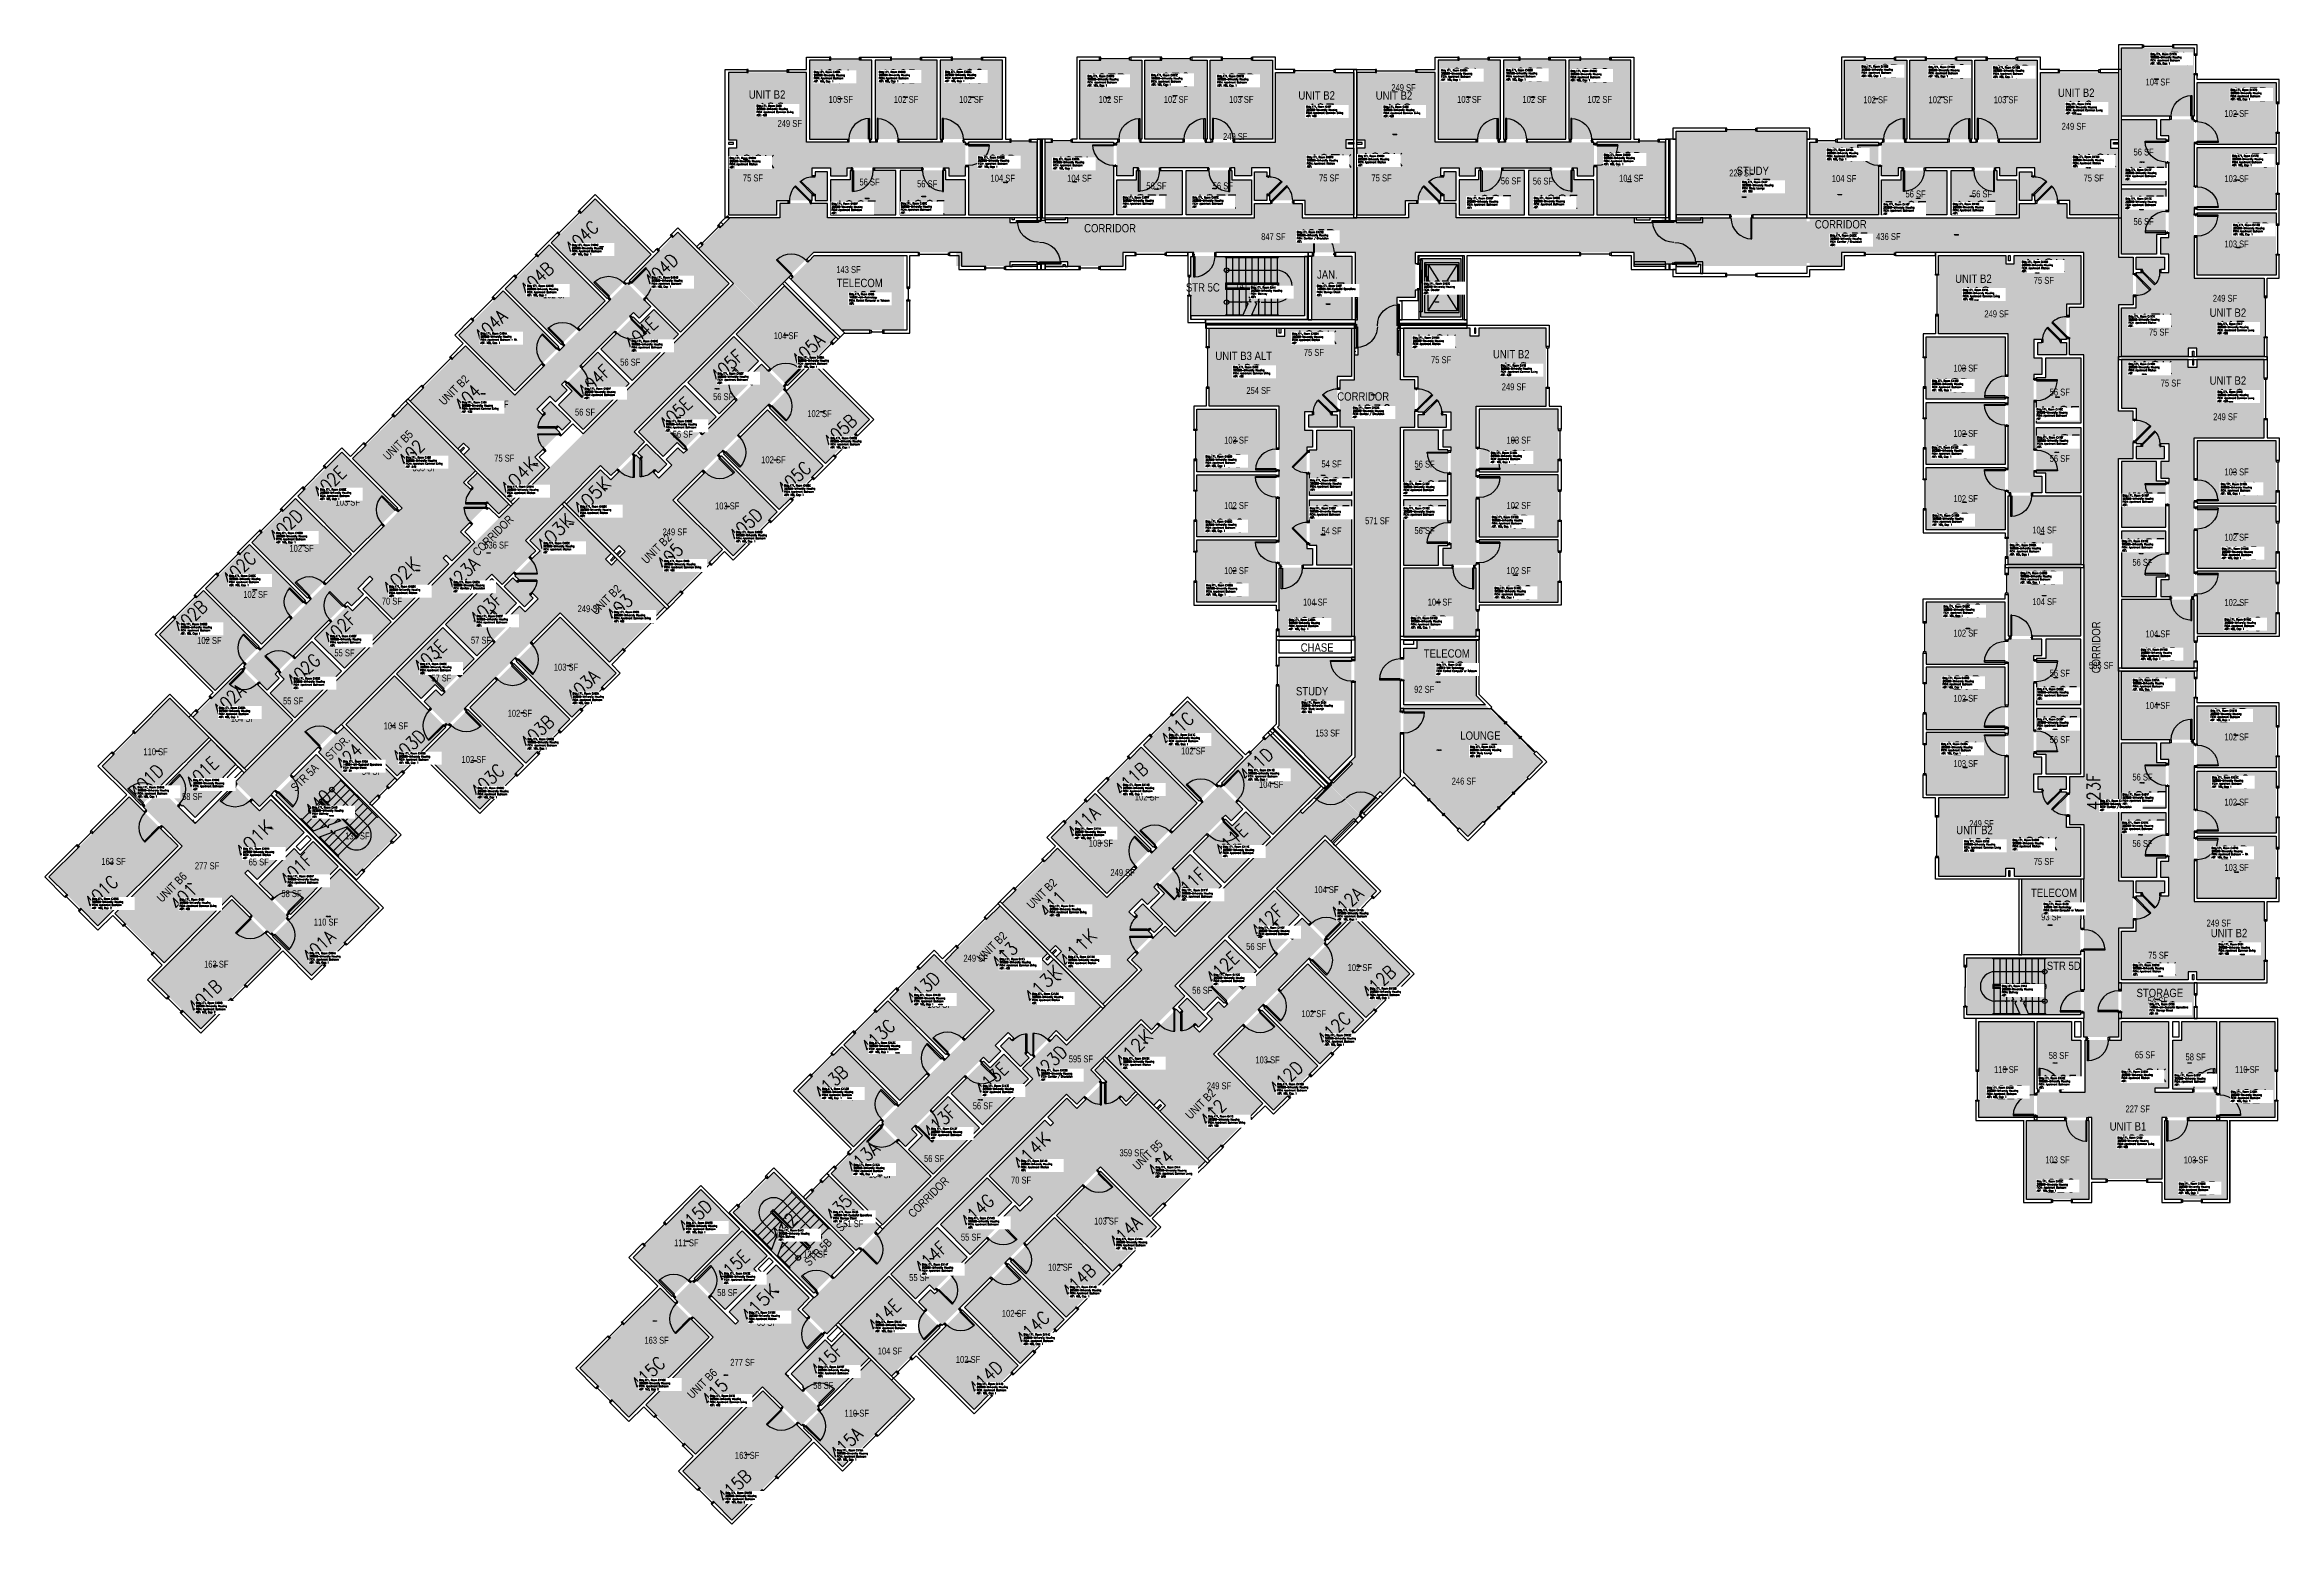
# Model space of a CAD drawing. Header units: inches. Extents: x 56 to 3925, y -1092 to 1470.
import ezdxf
from ezdxf.enums import TextEntityAlignment as Align

# ---------------------------------------------------------------- set-up
doc = ezdxf.new("R2010")
doc.units = ezdxf.units.IN
doc.header["$LTSCALE"] = 48
doc.header["$MEASUREMENT"] = 0
for name, color, linetype in [('A-DOOR', 2, 'Continuous'), ('A-FLOR', 3, 'Continuous'), ('A-GLAZ', 152, 'Continuous'), ('A-IDEN-RNUM', 7, 'Continuous'), ('A-IDEN-SNUM', 4, 'Continuous'), ('A-IDEN-VNUM', 4, 'Continuous'), ('A-MISC', 1, 'Continuous'), ('A-WALL', 5, 'Continuous'), ('AREA-TEXT', 3, 'Continuous'), ('Rooms-Category-Color', 7, 'Continuous'), ('Rooms-College-Color', 7, 'Continuous'), ('Rooms-Department-Color', 7, 'Continuous'), ('Rooms-Division-Color', 7, 'Continuous'), ('Rooms-Information', 7, 'Continuous')]:
    doc.layers.add(name, color=color, linetype=linetype)
doc.styles.add('AREA', font='arial.ttf', dxfattribs={"width": 0.75, "height": 12})
doc.styles.add('DIMS', font='ARIALN.TTF')
doc.styles.add('ROOMSNUMBER', font='txt.shx', dxfattribs={"height": 0.03})
doc.styles.add('ROOMVNUMBER', font='simplex.shx', dxfattribs={"width": 0.85})
doc.styles.get("Standard").update_dxf_attribs({"font": 'ARIALN.TTF'})
doc.dimstyles.new('NBA 2004', dxfattribs={"dimscale": 48, "dimtxt": 0.09375, "dimasz": 0.09375, "dimexe": 0.125, "dimexo": 0.125, "dimgap": 0.0625, "dimtad": 1, "dimdec": 3, "dimzin": 3, "dimdsep": 46, "dimlunit": 4, "dimtxsty": 'DIMS', "dimblk": 'ARCHTICK', "dimcen": 0.09375, "dimdle": 0.125, "dimclrd": 256, "dimclre": 256, "dimclrt": 2, "dimadec": 0, "dimazin": 0, "dimtfac": 0.75, "dimtdec": 3, "dimtmove": 2, "dimatfit": 2, "dimfxl": 1, "dimfrac": 2, "dimtolj": 1, "dimtzin": 0, "dimlwd": -1, "dimlwe": -1, "dimarcsym": 0})

# ---------------------------------------------------------------- blocks, each defined once
blk = doc.blocks.new('_ArchTick')
at = {"color": 0, "linetype": 'ByBlock', "const_width": 0.15}
blk.add_lwpolyline([(-0.5, -0.5), (0.5, 0.5)], dxfattribs=at)

msp = doc.modelspace()

# ---------------------------------------------------------------- hatches: boundary and pattern name
h = msp.add_hatch()
h.set_pattern_fill('ANSI31', color=256, style=0)
h.set_pattern_definition([(135, (1838.37701, 1820.73259), (0.088388348, 0.088388348), [])])
h.paths.add_polyline_path([(1506.9, 1236.8), (1448.2, 1236.8), (1448.2, 1227.6), (1506.9, 1227.6)], flags=9)
h = msp.add_hatch()
h.set_pattern_fill('ANSI31', color=256, style=0)
h.set_pattern_definition([(45, (1723.41357, 1820.73259), (-0.088388348, 0.088388348), [])])
h.paths.add_polyline_path([(2054.9, 1236.8), (2113.6, 1236.8), (2113.6, 1227.6), (2054.9, 1227.6)], flags=9)
h = msp.add_hatch()
h.set_pattern_fill('ANSI31', color=256, style=0)
h.set_pattern_definition([(135, (2926.62701, 1820.73259), (0.088388348, 0.088388348), [])])
h.paths.add_polyline_path([(2595.2, 1236.8), (2536.4, 1236.8), (2536.4, 1227.6), (2595.2, 1227.6)], flags=9)
h = msp.add_hatch()
h.set_pattern_fill('ANSI31', color=256, style=0)
h.set_pattern_definition([(45, (3047.71045, 1820.73259), (-0.088388348, 0.088388348), [])])
h.paths.add_polyline_path([(3379.2, 1236.8), (3437.9, 1236.8), (3437.9, 1227.6), (3379.2, 1227.6)], flags=9)
h = msp.add_hatch()
h.set_pattern_fill('ANSI31', color=256, angle=-90, style=0)
h.set_pattern_definition([(315, (4297.7799, 1528.86917), (0.088388348, 0.088388348), [])])
h.paths.add_polyline_path([(3713.8, 1197.4), (3713.8, 1138.7), (3704.6, 1138.7), (3704.6, 1197.4)], flags=9)
h = msp.add_hatch()
h.set_pattern_fill('ANSI31', color=256, style=0)
h.set_pattern_definition([(180, (829.66451, 1558.24123), (2e-14, 0.125), [])])
h.paths.add_polyline_path([(1008.2, 910.9), (966.7, 869.4), (973.2, 862.9), (1014.7, 904.4)], flags=9)
h = msp.add_hatch()
h.set_pattern_fill('ANSI31', color=256, angle=90, style=0)
h.set_pattern_definition([(135, (2935.5932, 505.40573), (-0.088388348, -0.088388348), [])])
h.paths.add_polyline_path([(3519.5, 836.9), (3519.5, 895.6), (3528.8, 895.6), (3528.8, 836.9)], flags=9)
h = msp.add_hatch()
h.set_pattern_fill('ANSI31', color=256, angle=-135, style=0)
h.set_pattern_definition([(270, (1839.01469, 641.16849), (0.125, -1e-14), [])])
h.paths.add_polyline_path([(1191.7, 819.7), (1150.2, 778.2), (1143.7, 784.7), (1185.2, 826.2)], flags=9)
h = msp.add_hatch()
h.set_pattern_fill('ANSI31', color=256, style=0)
h.set_pattern_definition([(45, (3054.39138, 380.0325), (0.088388348, -0.088388348), [])])
h.paths.add_polyline_path([(2470.4, 711.5), (2470.4, 770.2), (2461.2, 770.2), (2461.2, 711.5)], flags=9)
h = msp.add_hatch()
h.set_pattern_fill('ANSI31', color=256, style=0)
h.set_pattern_definition([(45, (4297.7799, 325.65573), (0.088388348, -0.088388348), [])])
h.paths.add_polyline_path([(3713.8, 657.1), (3713.8, 715.9), (3704.6, 715.9), (3704.6, 657.1)], flags=9)
h = msp.add_hatch()
h.set_pattern_fill('ANSI31', color=256, style=0)
h.set_pattern_definition([(360, (988.2143, -209.6319), (-3e-14, -0.125), [])])
h.paths.add_polyline_path([(809.7, 437.7), (851.2, 479.2), (844.7, 485.7), (803.2, 444.2)], flags=9)
h = msp.add_hatch()
h.set_pattern_fill('ANSI31', color=256, style=0)
h.set_pattern_definition([(225, (2935.5932, 629.11917), (-0.088388348, 0.088388348), [])])
h.paths.add_polyline_path([(3519.5, 297.6), (3519.5, 238.9), (3528.8, 238.9), (3528.8, 297.6)], flags=9)
h = msp.add_hatch()
h.set_pattern_fill('ANSI31', color=256, angle=-90, style=0)
h.set_pattern_definition([(315, (4297.7799, 449.36917), (0.088388348, 0.088388348), [])])
h.paths.add_polyline_path([(3713.8, 117.9), (3713.8, 59.2), (3704.6, 59.2), (3704.6, 117.9)], flags=9)
h = msp.add_hatch()
h.set_pattern_fill('ANSI31', color=256, style=0)
h.set_pattern_definition([(180, (1855.00063, 688.29095), (-1e-14, 0.125), [])])
h.paths.add_polyline_path([(2033.5, 41), (1992, -0.5), (1998.5, -7.1), (2040, 34.5)], flags=9)
h = msp.add_hatch()
h.set_pattern_fill('ANSI31', color=256, angle=-135, style=0)
h.set_pattern_definition([(270, (2774.9018, -318.2308), (0.125, 1e-14), [])])
h.paths.add_polyline_path([(2127.6, -139.7), (2086.1, -181.2), (2079.6, -174.7), (2121.1, -133.2)], flags=9)
h = msp.add_hatch()
h.set_pattern_fill('ANSI31', color=256, angle=45, style=0)
h.set_pattern_definition([(90, (1004.20025, -162.50944), (-0.125, -3e-14), [])])
h.paths.add_polyline_path([(1651.5, -341), (1693, -299.5), (1699.5, -306), (1658, -347.6)], flags=9)
at = {"layer": 'Rooms-Category-Color', "true_color": 0x728ef3}
for points in [[(1380.1, 1443.3), (1488.1, 1443.3), (1488.1, 1306.5), (1380.1, 1306.5)], [(1601, 1443.3), (1493.4, 1443.3), (1493.4, 1306.5), (1601, 1306.5)], [(1713.9, 1443.3), (1606.3, 1443.3), (1606.3, 1306.5), (1713.9, 1306.5)], [(1847.9, 1443.3), (1955.5, 1443.3), (1955.5, 1306.5), (1847.9, 1306.5)], [(1960.8, 1443.3), (2068.4, 1443.3), (2068.4, 1306.5), (1960.8, 1306.5)], [(2181.6, 1443.3), (2073.6, 1443.3), (2073.6, 1306.5), (2181.6, 1306.5)], [(2468.4, 1443.3), (2576.4, 1443.3), (2576.4, 1306.5), (2468.4, 1306.5)], [(2689.3, 1443.3), (2581.6, 1443.3), (2581.6, 1306.5), (2689.3, 1306.5)], [(2802.1, 1443.3), (2694.5, 1443.3), (2694.5, 1306.5), (2802.1, 1306.5)], [(3171.9, 1442.6), (3279.5, 1442.6), (3279.5, 1305.9), (3171.9, 1305.9)], [(3284.8, 1442.6), (3392.4, 1442.6), (3392.4, 1305.9), (3284.8, 1305.9)], [(3505.6, 1442.6), (3397.6, 1442.6), (3397.6, 1305.9), (3505.6, 1305.9)], [(3651.6, 1464.4), (3777.4, 1464.4), (3777.4, 1345.6), (3651.6, 1345.6)], [(1239.4, 1305), (1323.5, 1305), (1323.5, 1199.9), (1384.7, 1199.9), (1384.7, 1208.8), (1389.9, 1208.8), (1389.9, 1199.9), (1411.1, 1199.9), (1411.1, 1249.3), (1389.9, 1249.3), (1389.9, 1242.8), (1384.7, 1242.8), (1384.7, 1256.5), (1416.4, 1256.5), (1416.4, 1242.6), (1445.1, 1242.6), (1445.1, 1256.5), (1621.1, 1256.5), (1621.1, 1242.6), (1649.9, 1242.6), (1649.9, 1300.6), (1374.9, 1300.6), (1374.9, 1421.6), (1239.4, 1421.6)], [(2322.4, 1305), (2238.3, 1305), (2238.3, 1199.9), (2177.1, 1199.9), (2177.1, 1208.8), (2171.9, 1208.8), (2171.9, 1199.9), (2150.7, 1199.9), (2150.7, 1249.3), (2171.9, 1249.3), (2171.9, 1242.8), (2177.1, 1242.8), (2177.1, 1256.5), (2145.4, 1256.5), (2145.4, 1242.6), (2116.7, 1242.6), (2116.7, 1256.5), (1940.6, 1256.5), (1940.6, 1242.6), (1911.9, 1242.6), (1911.9, 1300.6), (2186.9, 1300.6), (2186.9, 1421.6), (2322.4, 1421.6)], [(2327.6, 1305), (2411.8, 1305), (2411.8, 1199.9), (2472.9, 1199.9), (2472.9, 1208.8), (2478.2, 1208.8), (2478.2, 1199.9), (2499.4, 1199.9), (2499.4, 1249.3), (2478.2, 1249.3), (2478.2, 1242.8), (2472.9, 1242.8), (2472.9, 1256.5), (2504.6, 1256.5), (2504.6, 1242.6), (2533.4, 1242.6), (2533.4, 1256.5), (2709.4, 1256.5), (2709.4, 1242.6), (2738.1, 1242.6), (2738.1, 1300.6), (2463.1, 1300.6), (2463.1, 1421.6), (2327.6, 1421.6)], [(3646.4, 1305), (3562.2, 1305), (3562.2, 1199.9), (3501.1, 1199.9), (3501.1, 1208.8), (3495.9, 1208.8), (3495.9, 1199.9), (3474.7, 1199.9), (3474.7, 1249.2), (3495.9, 1249.2), (3495.9, 1242.8), (3501.1, 1242.8), (3501.1, 1256.5), (3469.4, 1256.5), (3469.4, 1242.6), (3440.7, 1242.6), (3440.7, 1256.5), (3264.6, 1256.5), (3264.6, 1242.6), (3235.9, 1242.6), (3235.9, 1300.6), (3510.9, 1300.6), (3510.9, 1421.6), (3646.4, 1421.6)], [(3782.6, 1404.4), (3919.4, 1404.4), (3919.4, 1296.8), (3782.6, 1296.8)], [(3106.6, 1174.9), (3106.6, 1320), (2880.4, 1320), (2880.4, 1174.9)], [(3651.6, 1340.4), (3712.1, 1340.4), (3712.1, 1306.4), (3728.4, 1306.4), (3728.4, 1227.2), (3651.6, 1227.2)], [(3781.8, 929.9), (3781.8, 1014), (3676.6, 1014), (3676.6, 1075.2), (3685.6, 1075.2), (3685.6, 1080.4), (3676.6, 1080.4), (3676.6, 1101.6), (3726, 1101.6), (3726, 1080.4), (3719.6, 1080.4), (3719.6, 1075.2), (3733.3, 1075.2), (3733.3, 1106.9), (3719.4, 1106.9), (3719.4, 1135.6), (3733.3, 1135.6), (3733.3, 1311.6), (3719.4, 1311.6), (3719.4, 1340.4), (3777.4, 1340.4), (3777.4, 1065.4), (3898.4, 1065.4), (3898.4, 929.9)], [(1323.5, 1174.9), (1323.5, 1305), (1253.4, 1305), (1253.4, 1290.4), (1239.4, 1290.4), (1239.4, 1174.9)], [(1773.9, 1175.5), (1773.9, 1301.3), (1655.1, 1301.3), (1655.1, 1175.5)], [(1787.9, 1175.5), (1787.9, 1301.3), (1906.6, 1301.3), (1906.6, 1175.5)], [(2238.3, 1174.9), (2238.3, 1305), (2308.4, 1305), (2308.4, 1290.4), (2322.4, 1290.4), (2322.4, 1174.9)], [(2411.8, 1174.9), (2411.8, 1305), (2341.6, 1305), (2341.6, 1290.4), (2327.6, 1290.4), (2327.6, 1174.9)], [(2862.1, 1175.5), (2862.1, 1301.3), (2743.4, 1301.3), (2743.4, 1175.5)], [(3111.9, 1174.9), (3111.9, 1300.6), (3230.6, 1300.6), (3230.6, 1174.9)], [(3562.2, 1174.9), (3562.2, 1305), (3632.4, 1305), (3632.4, 1290.4), (3646.4, 1290.4), (3646.4, 1174.9)], [(3782.6, 1291.5), (3919.4, 1291.5), (3919.4, 1183.9), (3782.6, 1183.9)], [(1529.5, 1175.5), (1529.5, 1252.3), (1450.4, 1252.3), (1450.4, 1236), (1416.4, 1236), (1416.4, 1175.5)], [(1649.9, 1175.5), (1649.9, 1236), (1615.9, 1236), (1615.9, 1252.3), (1536.8, 1252.3), (1536.8, 1175.5)], [(1911.9, 1175.5), (1911.9, 1236), (1945.9, 1236), (1945.9, 1252.3), (2025, 1252.3), (2025, 1175.5)], [(2032.3, 1175.5), (2032.3, 1252.3), (2111.4, 1252.3), (2111.4, 1236), (2145.4, 1236), (2145.4, 1175.5)], [(2617.7, 1175.5), (2617.7, 1252.3), (2538.6, 1252.3), (2538.6, 1236), (2504.6, 1236), (2504.6, 1175.5)], [(2738.1, 1175.5), (2738.1, 1236), (2704.1, 1236), (2704.1, 1252.3), (2625, 1252.3), (2625, 1175.5)], [(3235.9, 1174.9), (3235.9, 1235.4), (3269.9, 1235.4), (3269.9, 1251.6), (3349, 1251.6), (3349, 1174.9)], [(3356.3, 1174.9), (3356.3, 1251.6), (3435.4, 1251.6), (3435.4, 1235.4), (3469.4, 1235.4), (3469.4, 1174.9)], [(932.9, 1126.8), (1009, 1202.9), (1105.7, 1106.2), (1029.6, 1030.1)], [(3651.6, 1220), (3728.4, 1220), (3728.4, 1140.9), (3712.1, 1140.9), (3712.1, 1106.9), (3651.6, 1106.9)], [(3919.4, 1070.6), (3919.4, 1178.6), (3782.6, 1178.6), (3782.6, 1070.6)], [(929.2, 1123.1), (853.1, 1046.9), (949.8, 950.3), (1025.9, 1026.4)], [(1240.7, 1056), (1151.8, 1144.9), (1067.9, 1060.9), (1156.8, 972)], [(2318.8, 993.6), (2318.8, 1103.9), (2250, 1103.9), (2250, 993.6)], [(3451, 1104.4), (3451, 1020.2), (3556.1, 1020.2), (3556.1, 959.1), (3547.2, 959.1), (3547.2, 953.9), (3556.1, 953.9), (3556.1, 932.7), (3506.8, 932.7), (3506.8, 953.9), (3513.2, 953.9), (3513.2, 959.1), (3499.5, 959.1), (3499.5, 927.4), (3513.4, 927.4), (3513.4, 898.7), (3499.5, 898.7), (3499.5, 722.6), (3513.4, 722.6), (3513.4, 693.9), (3455.4, 693.9), (3455.4, 968.9), (3334.4, 968.9), (3334.4, 1104.4)], [(3581.1, 1020.2), (3451, 1020.2), (3451, 1090.4), (3465.6, 1090.4), (3465.6, 1104.4), (3581.1, 1104.4)], [(770.8, 770), (830.3, 829.5), (904.6, 755.2), (947.8, 798.4), (941.5, 804.7), (945.2, 808.5), (951.5, 802.1), (966.5, 817.1), (931.6, 852), (916.6, 837), (921.2, 832.5), (917.5, 828.8), (907.8, 838.5), (930.2, 860.9), (940, 851.1), (960.6, 871.7), (950.5, 881.2), (1075, 1005.7), (1084.8, 995.9), (1105.1, 1016.2), (1064.1, 1057.2), (869.7, 862.8), (784.1, 948.3), (688.3, 852.5)], [(1336.7, 1052.2), (1425.7, 963.3), (1341.7, 879.4), (1252.8, 968.3)], [(849.4, 1043.2), (773, 966.9), (869.7, 870.2), (946.1, 946.5)], [(1074.8, 998.5), (1018.8, 942.6), (1073.1, 888.3), (1153.1, 968.3), (1110.3, 1011.1), (1086.2, 987)], [(3651.6, 1014), (3781.8, 1014), (3781.8, 943.9), (3767.1, 943.9), (3767.1, 929.9), (3651.6, 929.9)], [(2188.3, 979), (2188.3, 894.9), (2293.7, 894.7), (2293.7, 833.6), (2284.4, 833.7), (2284.4, 828.5), (2293.4, 828.5), (2293.4, 807.3), (2244, 807.3), (2244, 828.5), (2250.4, 828.5), (2250.4, 833.7), (2236.8, 833.7), (2236.8, 802), (2250.6, 802), (2250.6, 772.9), (2240.8, 772.9), (2240.8, 597.3), (2250.6, 597.3), (2250.6, 568.5), (2192.6, 568.5), (2192.6, 843.5), (2071.6, 843.5), (2071.6, 979)], [(2318.4, 894.9), (2188.3, 894.9), (2188.3, 965), (2202.9, 965), (2202.9, 979), (2318.4, 979)], [(2408.5, 894.9), (2538.7, 894.9), (2538.7, 965), (2524, 965), (2524, 979), (2408.5, 979)], [(2538.7, 979), (2538.7, 894.9), (2433.5, 894.9), (2433.5, 833.7), (2442.5, 833.7), (2442.5, 828.5), (2433.5, 828.5), (2433.5, 807.3), (2482.9, 807.3), (2482.9, 828.5), (2476.5, 828.5), (2476.5, 833.7), (2490.2, 833.7), (2490.2, 802), (2476.3, 802), (2476.3, 773.3), (2490.2, 773.3), (2490.2, 597.3), (2476.3, 597.3), (2476.3, 568.5), (2534.3, 568.5), (2534.3, 843.5), (2655.3, 843.5), (2655.3, 979)], [(1067.9, 883.2), (987.9, 803.2), (945.2, 845.9), (969.2, 870), (957.7, 881.5), (1013.7, 937.4), (1067.6, 883.5)], [(1279.3, 886.3), (1223.3, 830.3), (1169.1, 884.6), (1249, 964.6), (1291.8, 921.8), (1267.8, 897.8)], [(3313.4, 963.6), (3313.4, 855.6), (3450.1, 855.6), (3450.1, 963.6)], [(1050.8, 582.3), (1110.3, 641.8), (1036, 716.1), (1079.2, 759.4), (1085.5, 753), (1089.2, 756.8), (1082.9, 763.1), (1097.9, 778.1), (1132.8, 743.2), (1117.8, 728.2), (1113.3, 732.7), (1109.6, 729), (1119.2, 719.3), (1141.6, 741.7), (1131.8, 751.6), (1152.2, 771.9), (1162, 762.1), (1286.4, 886.5), (1276.6, 896.4), (1297, 916.7), (1338, 875.7), (1143.5, 681.2), (1229.1, 595.7), (1133.3, 499.8)], [(1407.5, 744.4), (1483.6, 820.5), (1386.9, 917.2), (1310.8, 841.1), (1407.2, 744.7)], [(3581.1, 814.3), (3504.4, 814.3), (3504.4, 893.4), (3520.6, 893.4), (3520.6, 927.4), (3581.1, 927.4)], [(3651.6, 840.5), (3781.8, 840.5), (3781.8, 910.6), (3767.1, 910.6), (3767.1, 924.6), (3651.6, 924.6)], [(3781.8, 924.6), (3781.8, 840.5), (3676.6, 840.5), (3676.6, 779.4), (3685.6, 779.4), (3685.6, 774.1), (3676.6, 774.1), (3676.6, 752.9), (3726, 752.9), (3726, 774.1), (3719.6, 774.1), (3719.6, 779.4), (3733.3, 779.4), (3733.3, 747.7), (3719.4, 747.7), (3719.4, 718.9), (3733.3, 718.9), (3733.3, 542.9), (3719.4, 542.9), (3719.4, 514.1), (3777.4, 514.1), (3777.4, 789.1), (3898.4, 789.1), (3898.4, 924.6)], [(1163.9, 879.4), (1083.9, 799.4), (1126.7, 756.7), (1150.7, 780.7), (1162.2, 769.2), (1218.2, 825.2)], [(400.1, 393.1), (674.3, 667.4), (588.8, 753), (684.6, 848.8), (801.3, 732), (781, 711.6), (792.7, 699.9), (796.2, 703.3), (787.8, 711.6), (804.8, 728.6), (859.1, 674.3), (842.1, 657.4), (823, 676.5), (819.6, 673), (821, 671.6), (775.7, 626.3), (793.4, 608.7), (760.7, 576), (750.8, 585.9), (745.7, 580.8), (703, 623.4), (623.8, 544.2), (618.6, 549.3), (597.7, 528.3), (607.5, 518.5), (586.9, 497.9), (579.8, 505), (454.6, 379.8), (461.7, 372.7), (441.1, 352.1)], [(922.3, 737.5), (830.3, 829.5), (780.7, 779.9), (791, 769.6), (781.1, 759.7), (862.8, 678)], [(1403.8, 740.7), (1327.7, 664.6), (1231, 761.3), (1307.1, 837.4), (1403.5, 741)], [(2050.6, 838.9), (2050.6, 730.9), (2187.4, 730.9), (2187.4, 838.9)], [(2676.3, 838.9), (2676.3, 730.9), (2539.5, 730.9), (2539.5, 838.9)], [(3450.1, 742.8), (3313.4, 742.8), (3313.4, 850.4), (3450.1, 850.4)], [(2318.5, 688.9), (2246.1, 688.9), (2245.9, 768.7), (2257.9, 768.7), (2257.9, 802.7), (2318.4, 802.7), (2318.4, 689.5)], [(2408.5, 689.5), (2485.3, 689.5), (2485.3, 768.7), (2469, 768.7), (2469, 802.7), (2408.5, 802.7)], [(3581.1, 693.9), (3520.6, 693.9), (3520.6, 727.9), (3504.4, 727.9), (3504.4, 807), (3581.1, 807)], [(3919.4, 783.9), (3919.4, 675.9), (3782.6, 675.9), (3782.6, 783.9)], [(493.9, 687.7), (570.2, 764.1), (666.9, 667.4), (590.6, 591)], [(1324, 660.9), (1247.6, 584.5), (1150.9, 681.2), (1227.3, 757.6), (1323.7, 661.2)], [(3450.1, 629.9), (3313.4, 629.9), (3313.4, 737.5), (3450.1, 737.5)], [(3651.6, 634.5), (3728.4, 634.5), (3728.4, 713.7), (3712.1, 713.7), (3712.1, 747.7), (3651.6, 747.7)], [(1018.3, 733.8), (1110.3, 641.8), (1060.7, 592.2), (1050.3, 602.5), (1040.4, 592.6), (958.8, 674.3)], [(2050.6, 618), (2187.4, 618), (2187.4, 725.6), (2050.6, 725.6)], [(2676.3, 618), (2539.5, 618), (2539.5, 725.6), (2676.3, 725.6)], [(414.1, 607.9), (490.2, 684), (586.9, 587.3), (510.7, 511.2)], [(895.6, 611.1), (987.6, 519.1), (1037.2, 568.7), (1026.8, 579), (1036.7, 588.9), (955.1, 670.6)], [(2318.4, 569.1), (2257.9, 569.1), (2257.9, 603.1), (2245.9, 603.1), (2245.9, 682.3), (2318.4, 682.3)], [(2408.5, 569.1), (2469, 569.1), (2469, 603.1), (2485.3, 603.1), (2485.3, 682.3), (2408.5, 682.3)], [(3581.1, 569.9), (3455.4, 569.9), (3455.4, 688.6), (3581.1, 688.6)], [(3919.4, 563), (3782.6, 563), (3782.6, 670.6), (3919.4, 670.6)], [(755.6, 570.9), (659.1, 474.3), (606.5, 526.9), (703, 623.4)], [(3651.6, 514.1), (3712.1, 514.1), (3712.1, 548.1), (3728.4, 548.1), (3728.4, 627.3), (3651.6, 627.3)], [(410.3, 604.2), (334.2, 528.1), (430.9, 431.4), (507, 507.5)], [(1047.1, 578.6), (987.6, 519.1), (913.2, 593.4), (870, 550.2), (876.3, 543.9), (872.6, 540.2), (866.3, 546.5), (851.3, 531.5), (886.2, 496.6), (901.2, 511.6), (896.7, 516.1), (900.4, 519.8), (910.1, 510.2), (887.6, 487.7), (877.8, 497.6), (857.5, 477.2), (867.3, 467.4), (742.8, 342.9), (733, 352.8), (712.7, 332.4), (753.7, 291.4), (948.2, 485.9), (1033.7, 400.3), (1129.5, 496.1)], [(2187.4, 505.1), (2050.6, 505.1), (2050.6, 612.8), (2187.4, 612.8)], [(2539.5, 505.1), (2676.3, 505.1), (2676.3, 612.8), (2539.5, 612.8)], [(749.6, 465.8), (829.6, 545.8), (872.7, 502.7), (848.7, 478.6), (860.2, 467.1), (804.2, 411.2)], [(2318.4, 445.1), (2192.6, 445.1), (2192.6, 563.9), (2318.4, 563.9)], [(2408.5, 445.1), (2534.3, 445.1), (2534.3, 563.9), (2408.5, 563.9)], [(3581.1, 564.6), (3455.4, 564.6), (3455.4, 445.9), (3581.1, 445.9)], [(3782.6, 450.1), (3919.4, 450.1), (3919.4, 557.8), (3782.6, 557.8)], [(330.5, 524.4), (254.4, 448.3), (351.1, 351.6), (427.2, 427.7)], [(523.1, 441.4), (574.7, 389.9), (655.4, 470.6), (612.6, 513.4), (588.6, 489.4), (579.8, 498.1)], [(3450.1, 504.6), (3313.4, 504.6), (3313.4, 397), (3450.1, 397)], [(3651.6, 390.1), (3777.4, 390.1), (3777.4, 508.9), (3651.6, 508.9)], [(968.5, 305.4), (1044.9, 381.7), (948.2, 478.4), (871.8, 402.1), (968.2, 305.7)], [(446.2, 347), (489, 304.2), (569.5, 384.8), (518, 436.3), (461.5, 379.8), (470.3, 371)], [(743.1, 350.1), (799.1, 406.1), (744.5, 460.6), (664.5, 380.6), (707.6, 337.5), (731.6, 361.6)], [(3451, 30.1), (3451, 114.3), (3556.1, 114.3), (3556.1, 175.4), (3547.2, 175.4), (3547.2, 180.7), (3556.1, 180.7), (3556.1, 201.9), (3506.8, 201.9), (3506.8, 180.7), (3513.2, 180.7), (3513.2, 175.4), (3499.5, 175.4), (3499.5, 207.1), (3513.4, 207.1), (3513.4, 235.9), (3499.5, 235.9), (3499.5, 411.9), (3513.4, 411.9), (3513.4, 440.6), (3455.4, 440.6), (3455.4, 165.6), (3334.4, 165.6), (3334.4, 30.1)], [(3581.1, 440.6), (3520.6, 440.6), (3520.6, 406.6), (3504.4, 406.6), (3504.4, 327.5), (3581.1, 327.5)], [(396.4, 389.4), (312.4, 305.5), (401.3, 216.5), (485.3, 300.5)], [(888.7, 225.6), (964.8, 301.7), (868.1, 398.4), (792, 322.3), (888.4, 225.9)], [(2278.7, 199.2), (2318.1, 238.6), (2318.1, 410.3), (2192.3, 410.3), (2192.3, 290.7), (2189.8, 288.1)], [(3450.1, 391.8), (3313.4, 391.8), (3313.4, 284.1), (3450.1, 284.1)], [(577.1, 292.6), (666, 203.7), (750, 287.7), (661.1, 376.6)], [(3651.6, 384.9), (3777.4, 384.9), (3777.4, 266.1), (3651.6, 266.1)], [(272.6, 337.9), (340.2, 270.3), (250.8, 180.9), (222.9, 153), (155.3, 220.6)], [(885, 221.8), (808.9, 145.7), (712.2, 242.4), (788.3, 318.5), (884.7, 222.1)], [(1957.9, 257.1), (2034, 333.2), (2130.7, 236.5), (2054.6, 160.4)], [(2519.9, 98.5), (2649.1, 227.7), (2550.1, 326.7), (2408.2, 326.7), (2408.2, 210.2)], [(3581.1, 320.2), (3504.4, 320.2), (3504.4, 241.1), (3520.6, 241.1), (3520.6, 207.1), (3581.1, 207.1)], [(3782.6, 324.9), (3919.4, 324.9), (3919.4, 217.3), (3782.6, 217.3)], [(573.9, 288.5), (529.8, 244.4), (618.2, 155.9), (662.3, 200)], [(2265.8, 186.3), (2176.9, 275.2), (2092.9, 191.3), (2181.8, 102.3)], [(3313.4, 170.9), (3313.4, 278.9), (3450.1, 278.9), (3450.1, 170.9)], [(343.9, 266.6), (386.7, 223.8), (364.1, 201.1), (375, 190.2), (316.2, 131.4), (295.3, 152.4), (293.9, 150.9), (261.1, 183.7)], [(1954.2, 253.4), (1878.1, 177.3), (1974.8, 80.6), (2050.9, 156.7)], [(3651.6, 260.9), (3712.1, 260.9), (3712.1, 226.9), (3728.4, 226.9), (3728.4, 147.7), (3651.6, 147.7)], [(3781.8, -149.6), (3781.8, -65.5), (3676.6, -65.5), (3676.6, -4.3), (3685.6, -4.3), (3685.6, 0.9), (3676.6, 0.9), (3676.6, 22.1), (3726, 22.1), (3726, 0.9), (3719.6, 0.9), (3719.6, -4.3), (3733.3, -4.3), (3733.3, 27.4), (3719.4, 27.4), (3719.4, 56.1), (3733.3, 56.1), (3733.3, 232.1), (3719.4, 232.1), (3719.4, 260.9), (3777.4, 260.9), (3777.4, -14.1), (3898.4, -14.1), (3898.4, -149.6)], [(3782.6, 212), (3919.4, 212), (3919.4, 104.4), (3782.6, 104.4)], [(286.5, 82.4), (147.9, -56.2), (63.1, 28.7), (201.7, 167.3)], [(262.8, -120.1), (177.1, -34.4), (293.7, 82.2), (226.6, 149.3), (257.3, 180), (316.2, 121.2), (382.9, 187.9), (427.7, 143.2), (366, 81.6), (407.1, 40.5), (402, 35.3), (477.2, -39.9), (446.5, -70.6), (379.4, -3.6)], [(447.5, 163), (505, 105.4), (423.6, 24), (366, 81.6)], [(1796.1, -99.9), (1855.6, -40.4), (1930, -114.8), (1973.2, -71.5), (1966.9, -65.2), (1970.6, -61.5), (1976.9, -67.8), (1991.9, -52.8), (1957, -17.9), (1942, -32.9), (1946.5, -37.5), (1942.8, -41.2), (1933.1, -31.5), (1955.6, -9.1), (1965.4, -18.9), (1985.7, 1.4), (1975.9, 11.2), (2100.4, 135.7), (2110.2, 125.9), (2130.5, 146.2), (2089.5, 187.2), (1895, -7.2), (1809.5, 78.4), (1713.7, -17.5)], [(1874.4, 173.6), (1798, 97.2), (1894.7, 0.5), (1971.1, 76.9)], [(2099.8, 128.9), (2043.8, 72.9), (2098.1, 18.6), (2178.1, 98.6), (2135.3, 141.4), (2111.3, 117.4)], [(3651.6, 140.5), (3728.4, 140.5), (3728.4, 61.4), (3712.1, 61.4), (3712.1, 27.4), (3651.6, 27.4)], [(520.7, 89.8), (563.8, 46.6), (481, -36.2), (427.3, 17.5), (487.5, 77.7), (498, 67.1)], [(2272.3, 93.2), (2361.2, 4.2), (2277.3, -79.7), (2188.4, 9.2)], [(3581.1, 114.3), (3451, 114.3), (3451, 44.1), (3465.6, 44.1), (3465.6, 30.1), (3581.1, 30.1)], [(3919.4, -8.9), (3919.4, 99.1), (3782.6, 99.1), (3782.6, -8.9)], [(567.5, 42.9), (635.1, -24.7), (517.8, -142), (450.2, -74.4)], [(2093, 13.5), (2013, -66.5), (1970.2, -23.7), (1994.2, 0.3), (1982.7, 11.8), (2038.7, 67.8)], [(2214.9, -72.8), (2158.9, -128.8), (2104.6, -74.5), (2184.6, 5.5), (2227.4, -37.3), (2203.4, -61.4)], [(379.7, -10.7), (464.5, -95.6), (325.9, -234.2), (241.1, -149.3)], [(1792.4, -103.6), (1732.9, -163.1), (1807.3, -237.5), (1764, -280.7), (1757.7, -274.4), (1754, -278.1), (1760.3, -284.4), (1745.3, -299.4), (1710.4, -264.5), (1725.4, -249.5), (1729.9, -254), (1733.7, -250.3), (1724, -240.7), (1701.6, -263.1), (1711.4, -272.9), (1691.1, -293.2), (1681.2, -283.4), (1556.8, -407.9), (1566.6, -417.7), (1546.3, -438), (1505.2, -397), (1699.7, -202.5), (1614.1, -117), (1709.9, -21.2)], [(1947.6, -132.4), (1855.6, -40.4), (1806, -90), (1816.4, -100.4), (1806.5, -110.3), (1888.1, -191.9)], [(1986.7, -377.1), (2046.2, -317.6), (1971.9, -243.3), (2015.1, -200.1), (2021.4, -206.4), (2025.1, -202.7), (2018.8, -196.3), (2033.8, -181.4), (2068.7, -216.3), (2053.7, -231.3), (2049.2, -226.7), (2045.4, -230.4), (2055.1, -240.1), (2077.5, -217.7), (2067.7, -207.9), (2088.1, -187.5), (2097.9, -197.4), (2222.3, -72.9), (2212.5, -63.1), (2232.9, -42.7), (2273.9, -83.7), (2079.4, -278.2), (2165, -363.8), (2069.2, -459.6)], [(2343.1, -214.7), (2419.2, -138.6), (2322.5, -41.9), (2246.4, -118)], [(3651.6, -65.5), (3781.8, -65.5), (3781.8, -135.6), (3767.1, -135.6), (3767.1, -149.6), (3651.6, -149.6)], [(1518.9, -181.9), (1595.3, -105.5), (1692, -202.2), (1615.6, -278.6)], [(1824.9, -255.1), (1732.9, -163.1), (1782.5, -113.5), (1792.9, -123.9), (1802.8, -114), (1884.4, -195.6)], [(2099.5, -79.7), (2019.5, -159.7), (2062.3, -202.4), (2086.3, -178.4), (2097.8, -189.9), (2153.8, -133.9)], [(2339.4, -218.4), (2263.3, -294.5), (2166.6, -197.8), (2242.7, -121.7)], [(1439.1, -261.7), (1515.2, -185.6), (1611.9, -282.3), (1535.8, -358.4)], [(3777.4, -216.6), (3777.4, -154.9), (3651.6, -154.9), (3651.6, -216.6)], [(1954.2, -225.6), (2046.2, -317.6), (1996.6, -367.2), (1986.3, -356.9), (1976.4, -366.8), (1894.7, -285.1)], [(2259.6, -298.2), (2183.2, -374.6), (2086.5, -277.9), (2162.9, -201.5)], [(3404.3, -221.9), (3499.9, -221.9), (3499.9, -346.4), (3499.9, -387.7), (3404.3, -387.7)], [(3505.1, -221.9), (3505.1, -339), (3551.5, -339), (3551.5, -337), (3581.1, -337), (3581.1, -253.9), (3565.1, -253.9), (3565.1, -221.9)], [(3651.6, -221.9), (3733, -221.9), (3733, -337), (3651.6, -337)], [(3756.1, -221.9), (3816.1, -221.9), (3816.1, -339), (3740.3, -339), (3740.3, -253.9), (3756.1, -253.9)], [(3821.4, -221.9), (3917, -221.9), (3917, -387.7), (3821.4, -387.7)], [(1435.4, -265.4), (1359.3, -341.5), (1456, -438.2), (1532.1, -362.1)], [(3721.2, -494.6), (3600, -494.6), (3600, -388.5), (3505.1, -387.7), (3505.1, -344.2), (3588.4, -344.2), (3588.4, -253.9), (3651.6, -253.9), (3651.6, -337), (3709.2, -337), (3709.2, -344.2), (3816.1, -344.2), (3816.1, -387.7), (3721.3, -387.7)], [(1609.8, -747.8), (1884.1, -473.5), (1969.6, -559.1), (2065.4, -463.3), (1948.7, -346.5), (1928.3, -366.9), (1916.5, -355.2), (1920, -351.7), (1928.3, -360), (1945.2, -343.1), (1891, -288.8), (1874, -305.8), (1893.1, -324.9), (1889.7, -328.3), (1888.3, -326.9), (1843, -372.1), (1825.3, -354.5), (1792.7, -387.1), (1802.5, -397), (1797.4, -402.2), (1840.1, -444.8), (1760.8, -524.1), (1765.9, -529.2), (1745, -550.2), (1735.2, -540.4), (1714.6, -561), (1721.7, -568.1), (1596.5, -693.3), (1589.4, -686.2), (1568.8, -706.8)], [(1679, -400.5), (1759, -320.5), (1716.2, -277.7), (1692.2, -301.7), (1680.7, -290.3), (1624.7, -346.2)], [(1563.6, -407.3), (1619.6, -351.3), (1673.9, -405.6), (1593.9, -485.6), (1551.1, -442.8), (1575.1, -418.8)], [(1506.2, -573.3), (1417.3, -484.4), (1501.2, -400.4), (1590.1, -489.3)], [(1787.5, -392.3), (1691, -488.8), (1743.6, -541.4), (1840.1, -444.8)], [(3486.8, -392.6), (3594.8, -392.6), (3594.8, -529.6), (3486.8, -529.6)], [(3726.5, -392.6), (3834.5, -392.8), (3834.5, -529.8), (3726.5, -529.6)], [(1460.7, -617.8), (1502, -576.6), (1413.5, -488.1), (1372.3, -529.4)], [(1605.7, -573.5), (1687, -492.2), (1729.8, -535), (1705.7, -559), (1714.5, -567.8), (1657.8, -624.5)], [(1904.1, -653.7), (1980.5, -577.4), (1883.8, -480.7), (1807.4, -557)], [(1191.4, -512.2), (1259.3, -580.1), (1169.9, -669.5), (1142, -697.4), (1074.1, -629.5)], [(1596.2, -686.1), (1652.7, -629.6), (1600.6, -578.6), (1520.6, -658.6), (1563.4, -701.4), (1587.4, -677.3)], [(1824.3, -733.5), (1900.4, -657.4), (1803.7, -560.7), (1727.6, -636.8)], [(1263, -583.8), (1306.1, -626.9), (1283.5, -649.6), (1294, -660.1), (1233.9, -720.3), (1180.2, -666.6)], [(1379.6, -700.4), (1322.1, -642.9), (1240.7, -724.3), (1298.2, -781.8)], [(1820.6, -737.3), (1744.5, -813.4), (1647.8, -716.7), (1723.9, -640.6)], [(1205.7, -767.9), (1067.1, -906.5), (982.2, -821.7), (1120.8, -683.1)], [(1096.5, -885.1), (1182.3, -970.8), (1298.8, -854.2), (1365.9, -921.3), (1396.7, -890.6), (1337.8, -831.7), (1404.6, -765), (1359.8, -720.2), (1298.2, -781.8), (1257.1, -740.7), (1252, -745.9), (1176.8, -670.6), (1146, -701.4), (1213.1, -768.5)], [(1432.9, -746.3), (1521.8, -835.2), (1605.8, -751.2), (1516.9, -662.3)], [(1740.8, -817.1), (1664.7, -893.2), (1568, -796.5), (1644.1, -720.4)], [(1400.1, -886.5), (1367.3, -853.8), (1368.7, -852.3), (1347.8, -831.4), (1406.6, -772.6), (1417.5, -783.6), (1440.1, -760.9), (1482.9, -803.7)], [(1486.6, -807.4), (1554.3, -875.1), (1437, -992.3), (1369.4, -924.7)], [(1383.7, -945.9), (1245.1, -1084.5), (1160.2, -999.7), (1298.8, -861.1)]]:
    msp.add_hatch(color=171, dxfattribs=at).paths.add_polyline_path(points)
at = {"layer": 'Rooms-Category-Color', "true_color": 0xadadad}
for points in [[(1290.6, 1014.2), (1188, 1116.7), (1241.4, 1170.1), (1328.8, 1170.3), (1328.8, 1195.3), (1411.1, 1195.3), (1411.1, 1170.3), (1726.6, 1170.3), (1726.6, 1162.5), (1738.6, 1162.5), (1738.6, 1166), (1773.9, 1166), (1773.9, 1164.3), (1780.4, 1164.3), (1780.4, 1166.3), (1787.9, 1166.3), (1787.9, 1162.5), (1827, 1162.5), (1827, 1170.3), (2150.7, 1170.3), (2150.7, 1195.3), (2233, 1195.3), (2233, 1170.3), (2417, 1170.3), (2417, 1195.3), (2499.4, 1195.3), (2499.4, 1170.3), (2807.4, 1170.3), (2807.4, 1162.3), (2839.3, 1162.3), (2839.3, 1166), (2855.4, 1166), (2855.4, 1170.3), (2862.1, 1170.3), (2862.1, 1166), (2873.9, 1166), (2873.9, 1090), (2862.1, 1090), (2862.1, 1086.3), (2807.4, 1086.3), (2807.4, 1110.3), (1922.6, 1110.3), (1922.6, 1086.3), (1827, 1086.3), (1827, 1094), (1815, 1094), (1815, 1090.5), (1787.9, 1090.5), (1787.9, 1090.3), (1773.9, 1090.3), (1773.9, 1094), (1726.6, 1094), (1726.6, 1086.3), (1633.9, 1086.3), (1633.9, 1110.3), (1386.7, 1110.3)], [(2880.4, 1163.4), (2880.4, 1170.3), (3106.6, 1170.3), (3106.6, 1163.7), (3111.9, 1163.7), (3111.9, 1169.6), (3474.7, 1169.6), (3474.7, 1194.6), (3557, 1194.6), (3557, 1169.6), (3646.4, 1169.6), (3646.4, 1101.6), (3671.4, 1101.6), (3671.4, 1019.3), (3646.4, 1019.3), (3586.4, 1019.3), (3586.4, 1109.6), (3166.6, 1109.6), (3166.6, 1085.6), (3111.9, 1085.6), (3111.9, 1091.7), (3106.6, 1091.7), (3106.6, 1086.3), (2880.4, 1086.3), (2880.4, 1091.4), (2873.9, 1091.4), (2873.9, 1163.4)], [(2040.2, 1000.5), (2237.2, 1000.5), (2237.2, 1103.8), (2040.2, 1103.8)], [(2280.9, 188.5), (2285.4, 193.1), (2286.7, 191.9), (2320.1, 225.3), (2316.1, 229.3), (2323.6, 236.8), (2323.6, 807.9), (2298.6, 807.9), (2298.6, 890.2), (2323.6, 890.2), (2323.6, 933), (2328.9, 933), (2328.9, 945), (2323.6, 945), (2323.6, 979.6), (2327.2, 979.6), (2327.2, 986.1), (2325.2, 986.1), (2325.2, 993.6), (2328.9, 993.6), (2328.9, 1032.8), (2325.2, 1032.8), (2325.2, 1110.3), (2428.7, 1110.3), (2428.7, 1032.8), (2396.8, 1032.8), (2396.8, 1020.8), (2401.2, 1020.8), (2401.2, 986.1), (2399.2, 986.1), (2399.2, 979.6), (2397.4, 979.6), (2397.4, 933), (2403.3, 933), (2403.3, 890.2), (2428.3, 890.2), (2428.3, 807.9), (2403.3, 807.9), (2403.3, 203.3), (2372.7, 172.7), (2368.5, 176.8), (2359.6, 167.9), (2363.8, 163.8), (2339.3, 139.3), (2336.4, 142.2), (2331.8, 137.6)], [(2438.7, 998.3), (2507.7, 998.3), (2507.7, 1100.3), (2438.7, 1100.3)], [(569.7, 292.6), (829.9, 552.9), (847.6, 535.2), (905.8, 593.4), (888.2, 611.1), (1018.3, 741.2), (1036, 723.5), (1094.2, 781.8), (1076.5, 799.4), (1290.6, 1013.5), (1248.2, 1056), (385.3, 193), (427.7, 150.6), (448.2, 171.1), (447.7, 171.6), (568.9, 292.7), (569.4, 292.3)], [(3586.4, 1019.3), (3646.4, 1019.3), (3646.4, 835.2), (3671.4, 835.2), (3671.4, 752.9), (3646.4, 752.9), (3646.4, 22.1), (3671.4, 22.1), (3671.4, -60.2), (3646.4, -60.2), (3646.4, -248.6), (3586.4, -248.6), (3586.4, -215.6), (3587, -215.6), (3587, -44.2), (3586.4, -44.2), (3586.4, 119.5), (3561.4, 119.5), (3561.4, 201.9), (3586.4, 201.9), (3586.4, 932.7), (3561.4, 932.7), (3561.4, 1015), (3586.4, 1015)], [(595.3, 31.4), (665.3, 101.4), (526, 240.7), (456, 170.7)], [(1409.4, -762.4), (1367, -719.9), (1766.4, -320.5), (1748.7, -302.8), (1807, -244.6), (1824.6, -262.3), (1954.8, -132.1), (1937.1, -114.5), (1995.3, -56.2), (2013, -73.9), (2229.5, 142.6), (2233.4, 138.6), (2257.3, 162.5), (2253.3, 166.4), (2269.5, 182.6), (2270.8, 181.3), (2279.1, 189.6), (2331.5, 137.3), (2332.9, 135.9), (2324.6, 127.5), (2321.9, 130.2), (2282.3, 90.6), (2272.3, 100.6), (2012.1, -159.7), (2029.8, -177.3), (1971.6, -235.6), (1953.9, -217.9), (1866.6, -305.2), (1884.2, -322.9), (1842.4, -364.7), (1824.8, -347)], [(3580.5, -111.4), (3383.5, -111.4), (3383.5, -210.4), (3581.3, -210.4)], [(1387.3, -691.9), (1457.3, -621.9), (1318, -482.6), (1248, -552.6)]]:
    msp.add_hatch(color=253, dxfattribs=at).paths.add_polyline_path(points)
at = {"layer": 'Rooms-Category-Color', "true_color": 0xe3c5e1}
for points in [[(1543.8, 975.8), (1543.8, 1105), (1388.3, 1105), (1347.4, 1064.1), (1436.3, 975.2)], [(2544.9, 332), (2534.6, 342.3), (2534.6, 439.6), (2431.5, 439.6), (2431.5, 424.9), (2408.2, 424.9), (2408.2, 332)], [(3580.5, -106.1), (3479.1, -106.1), (3479.1, 24.9), (3581.1, 24.9)]]:
    msp.add_hatch(color=254, dxfattribs=at).paths.add_polyline_path(points)
at = {"layer": 'Rooms-College-Color', "true_color": 0xadadad}
for points in [[(1380.1, 1443.3), (1488.1, 1443.3), (1488.1, 1306.5), (1380.1, 1306.5)], [(1601, 1443.3), (1493.4, 1443.3), (1493.4, 1306.5), (1601, 1306.5)], [(1713.9, 1443.3), (1606.3, 1443.3), (1606.3, 1306.5), (1713.9, 1306.5)], [(1847.9, 1443.3), (1955.5, 1443.3), (1955.5, 1306.5), (1847.9, 1306.5)], [(1960.8, 1443.3), (2068.4, 1443.3), (2068.4, 1306.5), (1960.8, 1306.5)], [(2181.6, 1443.3), (2073.6, 1443.3), (2073.6, 1306.5), (2181.6, 1306.5)], [(2468.4, 1443.3), (2576.4, 1443.3), (2576.4, 1306.5), (2468.4, 1306.5)], [(2689.3, 1443.3), (2581.6, 1443.3), (2581.6, 1306.5), (2689.3, 1306.5)], [(2802.1, 1443.3), (2694.5, 1443.3), (2694.5, 1306.5), (2802.1, 1306.5)], [(3171.9, 1442.6), (3279.5, 1442.6), (3279.5, 1305.9), (3171.9, 1305.9)], [(3284.8, 1442.6), (3392.4, 1442.6), (3392.4, 1305.9), (3284.8, 1305.9)], [(3505.6, 1442.6), (3397.6, 1442.6), (3397.6, 1305.9), (3505.6, 1305.9)], [(3651.6, 1464.4), (3777.4, 1464.4), (3777.4, 1345.6), (3651.6, 1345.6)], [(1239.4, 1305), (1323.5, 1305), (1323.5, 1199.9), (1384.7, 1199.9), (1384.7, 1208.8), (1389.9, 1208.8), (1389.9, 1199.9), (1411.1, 1199.9), (1411.1, 1249.3), (1389.9, 1249.3), (1389.9, 1242.8), (1384.7, 1242.8), (1384.7, 1256.5), (1416.4, 1256.5), (1416.4, 1242.6), (1445.1, 1242.6), (1445.1, 1256.5), (1621.1, 1256.5), (1621.1, 1242.6), (1649.9, 1242.6), (1649.9, 1300.6), (1374.9, 1300.6), (1374.9, 1421.6), (1239.4, 1421.6)], [(2322.4, 1305), (2238.3, 1305), (2238.3, 1199.9), (2177.1, 1199.9), (2177.1, 1208.8), (2171.9, 1208.8), (2171.9, 1199.9), (2150.7, 1199.9), (2150.7, 1249.3), (2171.9, 1249.3), (2171.9, 1242.8), (2177.1, 1242.8), (2177.1, 1256.5), (2145.4, 1256.5), (2145.4, 1242.6), (2116.7, 1242.6), (2116.7, 1256.5), (1940.6, 1256.5), (1940.6, 1242.6), (1911.9, 1242.6), (1911.9, 1300.6), (2186.9, 1300.6), (2186.9, 1421.6), (2322.4, 1421.6)], [(2327.6, 1305), (2411.8, 1305), (2411.8, 1199.9), (2472.9, 1199.9), (2472.9, 1208.8), (2478.2, 1208.8), (2478.2, 1199.9), (2499.4, 1199.9), (2499.4, 1249.3), (2478.2, 1249.3), (2478.2, 1242.8), (2472.9, 1242.8), (2472.9, 1256.5), (2504.6, 1256.5), (2504.6, 1242.6), (2533.4, 1242.6), (2533.4, 1256.5), (2709.4, 1256.5), (2709.4, 1242.6), (2738.1, 1242.6), (2738.1, 1300.6), (2463.1, 1300.6), (2463.1, 1421.6), (2327.6, 1421.6)], [(3646.4, 1305), (3562.2, 1305), (3562.2, 1199.9), (3501.1, 1199.9), (3501.1, 1208.8), (3495.9, 1208.8), (3495.9, 1199.9), (3474.7, 1199.9), (3474.7, 1249.2), (3495.9, 1249.2), (3495.9, 1242.8), (3501.1, 1242.8), (3501.1, 1256.5), (3469.4, 1256.5), (3469.4, 1242.6), (3440.7, 1242.6), (3440.7, 1256.5), (3264.6, 1256.5), (3264.6, 1242.6), (3235.9, 1242.6), (3235.9, 1300.6), (3510.9, 1300.6), (3510.9, 1421.6), (3646.4, 1421.6)], [(3782.6, 1404.4), (3919.4, 1404.4), (3919.4, 1296.8), (3782.6, 1296.8)], [(3106.6, 1174.9), (3106.6, 1320), (2880.4, 1320), (2880.4, 1174.9)], [(3651.6, 1340.4), (3712.1, 1340.4), (3712.1, 1306.4), (3728.4, 1306.4), (3728.4, 1227.2), (3651.6, 1227.2)], [(3781.8, 929.9), (3781.8, 1014), (3676.6, 1014), (3676.6, 1075.2), (3685.6, 1075.2), (3685.6, 1080.4), (3676.6, 1080.4), (3676.6, 1101.6), (3726, 1101.6), (3726, 1080.4), (3719.6, 1080.4), (3719.6, 1075.2), (3733.3, 1075.2), (3733.3, 1106.9), (3719.4, 1106.9), (3719.4, 1135.6), (3733.3, 1135.6), (3733.3, 1311.6), (3719.4, 1311.6), (3719.4, 1340.4), (3777.4, 1340.4), (3777.4, 1065.4), (3898.4, 1065.4), (3898.4, 929.9)], [(1323.5, 1174.9), (1323.5, 1305), (1253.4, 1305), (1253.4, 1290.4), (1239.4, 1290.4), (1239.4, 1174.9)], [(1773.9, 1175.5), (1773.9, 1301.3), (1655.1, 1301.3), (1655.1, 1175.5)], [(1787.9, 1175.5), (1787.9, 1301.3), (1906.6, 1301.3), (1906.6, 1175.5)], [(2238.3, 1174.9), (2238.3, 1305), (2308.4, 1305), (2308.4, 1290.4), (2322.4, 1290.4), (2322.4, 1174.9)], [(2411.8, 1174.9), (2411.8, 1305), (2341.6, 1305), (2341.6, 1290.4), (2327.6, 1290.4), (2327.6, 1174.9)], [(2862.1, 1175.5), (2862.1, 1301.3), (2743.4, 1301.3), (2743.4, 1175.5)], [(3111.9, 1174.9), (3111.9, 1300.6), (3230.6, 1300.6), (3230.6, 1174.9)], [(3562.2, 1174.9), (3562.2, 1305), (3632.4, 1305), (3632.4, 1290.4), (3646.4, 1290.4), (3646.4, 1174.9)], [(3782.6, 1291.5), (3919.4, 1291.5), (3919.4, 1183.9), (3782.6, 1183.9)], [(1529.5, 1175.5), (1529.5, 1252.3), (1450.4, 1252.3), (1450.4, 1236), (1416.4, 1236), (1416.4, 1175.5)], [(1649.9, 1175.5), (1649.9, 1236), (1615.9, 1236), (1615.9, 1252.3), (1536.8, 1252.3), (1536.8, 1175.5)], [(1911.9, 1175.5), (1911.9, 1236), (1945.9, 1236), (1945.9, 1252.3), (2025, 1252.3), (2025, 1175.5)], [(2032.3, 1175.5), (2032.3, 1252.3), (2111.4, 1252.3), (2111.4, 1236), (2145.4, 1236), (2145.4, 1175.5)], [(2617.7, 1175.5), (2617.7, 1252.3), (2538.6, 1252.3), (2538.6, 1236), (2504.6, 1236), (2504.6, 1175.5)], [(2738.1, 1175.5), (2738.1, 1236), (2704.1, 1236), (2704.1, 1252.3), (2625, 1252.3), (2625, 1175.5)], [(3235.9, 1174.9), (3235.9, 1235.4), (3269.9, 1235.4), (3269.9, 1251.6), (3349, 1251.6), (3349, 1174.9)], [(3356.3, 1174.9), (3356.3, 1251.6), (3435.4, 1251.6), (3435.4, 1235.4), (3469.4, 1235.4), (3469.4, 1174.9)], [(932.9, 1126.8), (1009, 1202.9), (1105.7, 1106.2), (1029.6, 1030.1)], [(3651.6, 1220), (3728.4, 1220), (3728.4, 1140.9), (3712.1, 1140.9), (3712.1, 1106.9), (3651.6, 1106.9)], [(1290.6, 1014.2), (1188, 1116.7), (1241.4, 1170.1), (1328.8, 1170.3), (1328.8, 1195.3), (1411.1, 1195.3), (1411.1, 1170.3), (1726.6, 1170.3), (1726.6, 1162.5), (1738.6, 1162.5), (1738.6, 1166), (1773.9, 1166), (1773.9, 1164.3), (1780.4, 1164.3), (1780.4, 1166.3), (1787.9, 1166.3), (1787.9, 1162.5), (1827, 1162.5), (1827, 1170.3), (2150.7, 1170.3), (2150.7, 1195.3), (2233, 1195.3), (2233, 1170.3), (2417, 1170.3), (2417, 1195.3), (2499.4, 1195.3), (2499.4, 1170.3), (2807.4, 1170.3), (2807.4, 1162.3), (2839.3, 1162.3), (2839.3, 1166), (2855.4, 1166), (2855.4, 1170.3), (2862.1, 1170.3), (2862.1, 1166), (2873.9, 1166), (2873.9, 1090), (2862.1, 1090), (2862.1, 1086.3), (2807.4, 1086.3), (2807.4, 1110.3), (1922.6, 1110.3), (1922.6, 1086.3), (1827, 1086.3), (1827, 1094), (1815, 1094), (1815, 1090.5), (1787.9, 1090.5), (1787.9, 1090.3), (1773.9, 1090.3), (1773.9, 1094), (1726.6, 1094), (1726.6, 1086.3), (1633.9, 1086.3), (1633.9, 1110.3), (1386.7, 1110.3)], [(2880.4, 1163.4), (2880.4, 1170.3), (3106.6, 1170.3), (3106.6, 1163.7), (3111.9, 1163.7), (3111.9, 1169.6), (3474.7, 1169.6), (3474.7, 1194.6), (3557, 1194.6), (3557, 1169.6), (3646.4, 1169.6), (3646.4, 1101.6), (3671.4, 1101.6), (3671.4, 1019.3), (3646.4, 1019.3), (3586.4, 1019.3), (3586.4, 1109.6), (3166.6, 1109.6), (3166.6, 1085.6), (3111.9, 1085.6), (3111.9, 1091.7), (3106.6, 1091.7), (3106.6, 1086.3), (2880.4, 1086.3), (2880.4, 1091.4), (2873.9, 1091.4), (2873.9, 1163.4)], [(3919.4, 1070.6), (3919.4, 1178.6), (3782.6, 1178.6), (3782.6, 1070.6)], [(929.2, 1123.1), (853.1, 1046.9), (949.8, 950.3), (1025.9, 1026.4)], [(1240.7, 1056), (1151.8, 1144.9), (1067.9, 1060.9), (1156.8, 972)], [(1543.8, 975.8), (1543.8, 1105), (1388.3, 1105), (1347.4, 1064.1), (1436.3, 975.2)], [(2040.2, 1000.5), (2237.2, 1000.5), (2237.2, 1103.8), (2040.2, 1103.8)], [(2318.8, 993.6), (2318.8, 1103.9), (2250, 1103.9), (2250, 993.6)], [(2280.9, 188.5), (2285.4, 193.1), (2286.7, 191.9), (2320.1, 225.3), (2316.1, 229.3), (2323.6, 236.8), (2323.6, 807.9), (2298.6, 807.9), (2298.6, 890.2), (2323.6, 890.2), (2323.6, 933), (2328.9, 933), (2328.9, 945), (2323.6, 945), (2323.6, 979.6), (2327.2, 979.6), (2327.2, 986.1), (2325.2, 986.1), (2325.2, 993.6), (2328.9, 993.6), (2328.9, 1032.8), (2325.2, 1032.8), (2325.2, 1110.3), (2428.7, 1110.3), (2428.7, 1032.8), (2396.8, 1032.8), (2396.8, 1020.8), (2401.2, 1020.8), (2401.2, 986.1), (2399.2, 986.1), (2399.2, 979.6), (2397.4, 979.6), (2397.4, 933), (2403.3, 933), (2403.3, 890.2), (2428.3, 890.2), (2428.3, 807.9), (2403.3, 807.9), (2403.3, 203.3), (2372.7, 172.7), (2368.5, 176.8), (2359.6, 167.9), (2363.8, 163.8), (2339.3, 139.3), (2336.4, 142.2), (2331.8, 137.6)], [(2438.7, 998.3), (2507.7, 998.3), (2507.7, 1100.3), (2438.7, 1100.3)], [(3451, 1104.4), (3451, 1020.2), (3556.1, 1020.2), (3556.1, 959.1), (3547.2, 959.1), (3547.2, 953.9), (3556.1, 953.9), (3556.1, 932.7), (3506.8, 932.7), (3506.8, 953.9), (3513.2, 953.9), (3513.2, 959.1), (3499.5, 959.1), (3499.5, 927.4), (3513.4, 927.4), (3513.4, 898.7), (3499.5, 898.7), (3499.5, 722.6), (3513.4, 722.6), (3513.4, 693.9), (3455.4, 693.9), (3455.4, 968.9), (3334.4, 968.9), (3334.4, 1104.4)], [(3581.1, 1020.2), (3451, 1020.2), (3451, 1090.4), (3465.6, 1090.4), (3465.6, 1104.4), (3581.1, 1104.4)], [(569.7, 292.6), (829.9, 552.9), (847.6, 535.2), (905.8, 593.4), (888.2, 611.1), (1018.3, 741.2), (1036, 723.5), (1094.2, 781.8), (1076.5, 799.4), (1290.6, 1013.5), (1248.2, 1056), (385.3, 193), (427.7, 150.6), (448.2, 171.1), (447.7, 171.6), (568.9, 292.7), (569.4, 292.3)], [(770.8, 770), (830.3, 829.5), (904.6, 755.2), (947.8, 798.4), (941.5, 804.7), (945.2, 808.5), (951.5, 802.1), (966.5, 817.1), (931.6, 852), (916.6, 837), (921.2, 832.5), (917.5, 828.8), (907.8, 838.5), (930.2, 860.9), (940, 851.1), (960.6, 871.7), (950.5, 881.2), (1075, 1005.7), (1084.8, 995.9), (1105.1, 1016.2), (1064.1, 1057.2), (869.7, 862.8), (784.1, 948.3), (688.3, 852.5)], [(1336.7, 1052.2), (1425.7, 963.3), (1341.7, 879.4), (1252.8, 968.3)], [(849.4, 1043.2), (773, 966.9), (869.7, 870.2), (946.1, 946.5)], [(1074.8, 998.5), (1018.8, 942.6), (1073.1, 888.3), (1153.1, 968.3), (1110.3, 1011.1), (1086.2, 987)], [(3586.4, 1019.3), (3646.4, 1019.3), (3646.4, 835.2), (3671.4, 835.2), (3671.4, 752.9), (3646.4, 752.9), (3646.4, 22.1), (3671.4, 22.1), (3671.4, -60.2), (3646.4, -60.2), (3646.4, -248.6), (3586.4, -248.6), (3586.4, -215.6), (3587, -215.6), (3587, -44.2), (3586.4, -44.2), (3586.4, 119.5), (3561.4, 119.5), (3561.4, 201.9), (3586.4, 201.9), (3586.4, 932.7), (3561.4, 932.7), (3561.4, 1015), (3586.4, 1015)], [(3651.6, 1014), (3781.8, 1014), (3781.8, 943.9), (3767.1, 943.9), (3767.1, 929.9), (3651.6, 929.9)], [(2188.3, 979), (2188.3, 894.9), (2293.7, 894.7), (2293.7, 833.6), (2284.4, 833.7), (2284.4, 828.5), (2293.4, 828.5), (2293.4, 807.3), (2244, 807.3), (2244, 828.5), (2250.4, 828.5), (2250.4, 833.7), (2236.8, 833.7), (2236.8, 802), (2250.6, 802), (2250.6, 772.9), (2240.8, 772.9), (2240.8, 597.3), (2250.6, 597.3), (2250.6, 568.5), (2192.6, 568.5), (2192.6, 843.5), (2071.6, 843.5), (2071.6, 979)], [(2318.4, 894.9), (2188.3, 894.9), (2188.3, 965), (2202.9, 965), (2202.9, 979), (2318.4, 979)], [(2408.5, 894.9), (2538.7, 894.9), (2538.7, 965), (2524, 965), (2524, 979), (2408.5, 979)], [(2538.7, 979), (2538.7, 894.9), (2433.5, 894.9), (2433.5, 833.7), (2442.5, 833.7), (2442.5, 828.5), (2433.5, 828.5), (2433.5, 807.3), (2482.9, 807.3), (2482.9, 828.5), (2476.5, 828.5), (2476.5, 833.7), (2490.2, 833.7), (2490.2, 802), (2476.3, 802), (2476.3, 773.3), (2490.2, 773.3), (2490.2, 597.3), (2476.3, 597.3), (2476.3, 568.5), (2534.3, 568.5), (2534.3, 843.5), (2655.3, 843.5), (2655.3, 979)], [(1067.9, 883.2), (987.9, 803.2), (945.2, 845.9), (969.2, 870), (957.7, 881.5), (1013.7, 937.4), (1067.6, 883.5)], [(1279.3, 886.3), (1223.3, 830.3), (1169.1, 884.6), (1249, 964.6), (1291.8, 921.8), (1267.8, 897.8)], [(3313.4, 963.6), (3313.4, 855.6), (3450.1, 855.6), (3450.1, 963.6)], [(1050.8, 582.3), (1110.3, 641.8), (1036, 716.1), (1079.2, 759.4), (1085.5, 753), (1089.2, 756.8), (1082.9, 763.1), (1097.9, 778.1), (1132.8, 743.2), (1117.8, 728.2), (1113.3, 732.7), (1109.6, 729), (1119.2, 719.3), (1141.6, 741.7), (1131.8, 751.6), (1152.2, 771.9), (1162, 762.1), (1286.4, 886.5), (1276.6, 896.4), (1297, 916.7), (1338, 875.7), (1143.5, 681.2), (1229.1, 595.7), (1133.3, 499.8)], [(1407.5, 744.4), (1483.6, 820.5), (1386.9, 917.2), (1310.8, 841.1), (1407.2, 744.7)], [(3581.1, 814.3), (3504.4, 814.3), (3504.4, 893.4), (3520.6, 893.4), (3520.6, 927.4), (3581.1, 927.4)], [(3651.6, 840.5), (3781.8, 840.5), (3781.8, 910.6), (3767.1, 910.6), (3767.1, 924.6), (3651.6, 924.6)], [(3781.8, 924.6), (3781.8, 840.5), (3676.6, 840.5), (3676.6, 779.4), (3685.6, 779.4), (3685.6, 774.1), (3676.6, 774.1), (3676.6, 752.9), (3726, 752.9), (3726, 774.1), (3719.6, 774.1), (3719.6, 779.4), (3733.3, 779.4), (3733.3, 747.7), (3719.4, 747.7), (3719.4, 718.9), (3733.3, 718.9), (3733.3, 542.9), (3719.4, 542.9), (3719.4, 514.1), (3777.4, 514.1), (3777.4, 789.1), (3898.4, 789.1), (3898.4, 924.6)], [(1163.9, 879.4), (1083.9, 799.4), (1126.7, 756.7), (1150.7, 780.7), (1162.2, 769.2), (1218.2, 825.2)], [(400.1, 393.1), (674.3, 667.4), (588.8, 753), (684.6, 848.8), (801.3, 732), (781, 711.6), (792.7, 699.9), (796.2, 703.3), (787.8, 711.6), (804.8, 728.6), (859.1, 674.3), (842.1, 657.4), (823, 676.5), (819.6, 673), (821, 671.6), (775.7, 626.3), (793.4, 608.7), (760.7, 576), (750.8, 585.9), (745.7, 580.8), (703, 623.4), (623.8, 544.2), (618.6, 549.3), (597.7, 528.3), (607.5, 518.5), (586.9, 497.9), (579.8, 505), (454.6, 379.8), (461.7, 372.7), (441.1, 352.1)], [(922.3, 737.5), (830.3, 829.5), (780.7, 779.9), (791, 769.6), (781.1, 759.7), (862.8, 678)], [(1403.8, 740.7), (1327.7, 664.6), (1231, 761.3), (1307.1, 837.4), (1403.5, 741)], [(2050.6, 838.9), (2050.6, 730.9), (2187.4, 730.9), (2187.4, 838.9)], [(2676.3, 838.9), (2676.3, 730.9), (2539.5, 730.9), (2539.5, 838.9)], [(3450.1, 742.8), (3313.4, 742.8), (3313.4, 850.4), (3450.1, 850.4)], [(2318.5, 688.9), (2246.1, 688.9), (2245.9, 768.7), (2257.9, 768.7), (2257.9, 802.7), (2318.4, 802.7), (2318.4, 689.5)], [(2408.5, 689.5), (2485.3, 689.5), (2485.3, 768.7), (2469, 768.7), (2469, 802.7), (2408.5, 802.7)], [(3581.1, 693.9), (3520.6, 693.9), (3520.6, 727.9), (3504.4, 727.9), (3504.4, 807), (3581.1, 807)], [(3919.4, 783.9), (3919.4, 675.9), (3782.6, 675.9), (3782.6, 783.9)], [(493.9, 687.7), (570.2, 764.1), (666.9, 667.4), (590.6, 591)], [(1324, 660.9), (1247.6, 584.5), (1150.9, 681.2), (1227.3, 757.6), (1323.7, 661.2)], [(3450.1, 629.9), (3313.4, 629.9), (3313.4, 737.5), (3450.1, 737.5)], [(3651.6, 634.5), (3728.4, 634.5), (3728.4, 713.7), (3712.1, 713.7), (3712.1, 747.7), (3651.6, 747.7)], [(1018.3, 733.8), (1110.3, 641.8), (1060.7, 592.2), (1050.3, 602.5), (1040.4, 592.6), (958.8, 674.3)], [(2050.6, 618), (2187.4, 618), (2187.4, 725.6), (2050.6, 725.6)], [(2676.3, 618), (2539.5, 618), (2539.5, 725.6), (2676.3, 725.6)], [(414.1, 607.9), (490.2, 684), (586.9, 587.3), (510.7, 511.2)], [(895.6, 611.1), (987.6, 519.1), (1037.2, 568.7), (1026.8, 579), (1036.7, 588.9), (955.1, 670.6)], [(2318.4, 569.1), (2257.9, 569.1), (2257.9, 603.1), (2245.9, 603.1), (2245.9, 682.3), (2318.4, 682.3)], [(2408.5, 569.1), (2469, 569.1), (2469, 603.1), (2485.3, 603.1), (2485.3, 682.3), (2408.5, 682.3)], [(3581.1, 569.9), (3455.4, 569.9), (3455.4, 688.6), (3581.1, 688.6)], [(3919.4, 563), (3782.6, 563), (3782.6, 670.6), (3919.4, 670.6)], [(755.6, 570.9), (659.1, 474.3), (606.5, 526.9), (703, 623.4)], [(3651.6, 514.1), (3712.1, 514.1), (3712.1, 548.1), (3728.4, 548.1), (3728.4, 627.3), (3651.6, 627.3)], [(410.3, 604.2), (334.2, 528.1), (430.9, 431.4), (507, 507.5)], [(1047.1, 578.6), (987.6, 519.1), (913.2, 593.4), (870, 550.2), (876.3, 543.9), (872.6, 540.2), (866.3, 546.5), (851.3, 531.5), (886.2, 496.6), (901.2, 511.6), (896.7, 516.1), (900.4, 519.8), (910.1, 510.2), (887.6, 487.7), (877.8, 497.6), (857.5, 477.2), (867.3, 467.4), (742.8, 342.9), (733, 352.8), (712.7, 332.4), (753.7, 291.4), (948.2, 485.9), (1033.7, 400.3), (1129.5, 496.1)], [(2187.4, 505.1), (2050.6, 505.1), (2050.6, 612.8), (2187.4, 612.8)], [(2539.5, 505.1), (2676.3, 505.1), (2676.3, 612.8), (2539.5, 612.8)], [(749.6, 465.8), (829.6, 545.8), (872.7, 502.7), (848.7, 478.6), (860.2, 467.1), (804.2, 411.2)], [(2318.4, 445.1), (2192.6, 445.1), (2192.6, 563.9), (2318.4, 563.9)], [(2408.5, 445.1), (2534.3, 445.1), (2534.3, 563.9), (2408.5, 563.9)], [(3581.1, 564.6), (3455.4, 564.6), (3455.4, 445.9), (3581.1, 445.9)], [(3782.6, 450.1), (3919.4, 450.1), (3919.4, 557.8), (3782.6, 557.8)], [(330.5, 524.4), (254.4, 448.3), (351.1, 351.6), (427.2, 427.7)], [(523.1, 441.4), (574.7, 389.9), (655.4, 470.6), (612.6, 513.4), (588.6, 489.4), (579.8, 498.1)], [(3450.1, 504.6), (3313.4, 504.6), (3313.4, 397), (3450.1, 397)], [(3651.6, 390.1), (3777.4, 390.1), (3777.4, 508.9), (3651.6, 508.9)], [(968.5, 305.4), (1044.9, 381.7), (948.2, 478.4), (871.8, 402.1), (968.2, 305.7)], [(446.2, 347), (489, 304.2), (569.5, 384.8), (518, 436.3), (461.5, 379.8), (470.3, 371)], [(743.1, 350.1), (799.1, 406.1), (744.5, 460.6), (664.5, 380.6), (707.6, 337.5), (731.6, 361.6)], [(2544.9, 332), (2534.6, 342.3), (2534.6, 439.6), (2431.5, 439.6), (2431.5, 424.9), (2408.2, 424.9), (2408.2, 332)], [(3451, 30.1), (3451, 114.3), (3556.1, 114.3), (3556.1, 175.4), (3547.2, 175.4), (3547.2, 180.7), (3556.1, 180.7), (3556.1, 201.9), (3506.8, 201.9), (3506.8, 180.7), (3513.2, 180.7), (3513.2, 175.4), (3499.5, 175.4), (3499.5, 207.1), (3513.4, 207.1), (3513.4, 235.9), (3499.5, 235.9), (3499.5, 411.9), (3513.4, 411.9), (3513.4, 440.6), (3455.4, 440.6), (3455.4, 165.6), (3334.4, 165.6), (3334.4, 30.1)], [(3581.1, 440.6), (3520.6, 440.6), (3520.6, 406.6), (3504.4, 406.6), (3504.4, 327.5), (3581.1, 327.5)], [(396.4, 389.4), (312.4, 305.5), (401.3, 216.5), (485.3, 300.5)], [(888.7, 225.6), (964.8, 301.7), (868.1, 398.4), (792, 322.3), (888.4, 225.9)], [(2278.7, 199.2), (2318.1, 238.6), (2318.1, 410.3), (2192.3, 410.3), (2192.3, 290.7), (2189.8, 288.1)], [(3450.1, 391.8), (3313.4, 391.8), (3313.4, 284.1), (3450.1, 284.1)], [(577.1, 292.6), (666, 203.7), (750, 287.7), (661.1, 376.6)], [(3651.6, 384.9), (3777.4, 384.9), (3777.4, 266.1), (3651.6, 266.1)], [(272.6, 337.9), (340.2, 270.3), (250.8, 180.9), (222.9, 153), (155.3, 220.6)], [(885, 221.8), (808.9, 145.7), (712.2, 242.4), (788.3, 318.5), (884.7, 222.1)], [(1957.9, 257.1), (2034, 333.2), (2130.7, 236.5), (2054.6, 160.4)], [(2519.9, 98.5), (2649.1, 227.7), (2550.1, 326.7), (2408.2, 326.7), (2408.2, 210.2)], [(3581.1, 320.2), (3504.4, 320.2), (3504.4, 241.1), (3520.6, 241.1), (3520.6, 207.1), (3581.1, 207.1)], [(3782.6, 324.9), (3919.4, 324.9), (3919.4, 217.3), (3782.6, 217.3)], [(573.9, 288.5), (529.8, 244.4), (618.2, 155.9), (662.3, 200)], [(2265.8, 186.3), (2176.9, 275.2), (2092.9, 191.3), (2181.8, 102.3)], [(3313.4, 170.9), (3313.4, 278.9), (3450.1, 278.9), (3450.1, 170.9)], [(343.9, 266.6), (386.7, 223.8), (364.1, 201.1), (375, 190.2), (316.2, 131.4), (295.3, 152.4), (293.9, 150.9), (261.1, 183.7)], [(595.3, 31.4), (665.3, 101.4), (526, 240.7), (456, 170.7)], [(1954.2, 253.4), (1878.1, 177.3), (1974.8, 80.6), (2050.9, 156.7)], [(3651.6, 260.9), (3712.1, 260.9), (3712.1, 226.9), (3728.4, 226.9), (3728.4, 147.7), (3651.6, 147.7)], [(3781.8, -149.6), (3781.8, -65.5), (3676.6, -65.5), (3676.6, -4.3), (3685.6, -4.3), (3685.6, 0.9), (3676.6, 0.9), (3676.6, 22.1), (3726, 22.1), (3726, 0.9), (3719.6, 0.9), (3719.6, -4.3), (3733.3, -4.3), (3733.3, 27.4), (3719.4, 27.4), (3719.4, 56.1), (3733.3, 56.1), (3733.3, 232.1), (3719.4, 232.1), (3719.4, 260.9), (3777.4, 260.9), (3777.4, -14.1), (3898.4, -14.1), (3898.4, -149.6)], [(3782.6, 212), (3919.4, 212), (3919.4, 104.4), (3782.6, 104.4)], [(286.5, 82.4), (147.9, -56.2), (63.1, 28.7), (201.7, 167.3)], [(262.8, -120.1), (177.1, -34.4), (293.7, 82.2), (226.6, 149.3), (257.3, 180), (316.2, 121.2), (382.9, 187.9), (427.7, 143.2), (366, 81.6), (407.1, 40.5), (402, 35.3), (477.2, -39.9), (446.5, -70.6), (379.4, -3.6)], [(447.5, 163), (505, 105.4), (423.6, 24), (366, 81.6)], [(1409.4, -762.4), (1367, -719.9), (1766.4, -320.5), (1748.7, -302.8), (1807, -244.6), (1824.6, -262.3), (1954.8, -132.1), (1937.1, -114.5), (1995.3, -56.2), (2013, -73.9), (2229.5, 142.6), (2233.4, 138.6), (2257.3, 162.5), (2253.3, 166.4), (2269.5, 182.6), (2270.8, 181.3), (2279.1, 189.6), (2331.5, 137.3), (2332.9, 135.9), (2324.6, 127.5), (2321.9, 130.2), (2282.3, 90.6), (2272.3, 100.6), (2012.1, -159.7), (2029.8, -177.3), (1971.6, -235.6), (1953.9, -217.9), (1866.6, -305.2), (1884.2, -322.9), (1842.4, -364.7), (1824.8, -347)], [(1796.1, -99.9), (1855.6, -40.4), (1930, -114.8), (1973.2, -71.5), (1966.9, -65.2), (1970.6, -61.5), (1976.9, -67.8), (1991.9, -52.8), (1957, -17.9), (1942, -32.9), (1946.5, -37.5), (1942.8, -41.2), (1933.1, -31.5), (1955.6, -9.1), (1965.4, -18.9), (1985.7, 1.4), (1975.9, 11.2), (2100.4, 135.7), (2110.2, 125.9), (2130.5, 146.2), (2089.5, 187.2), (1895, -7.2), (1809.5, 78.4), (1713.7, -17.5)], [(1874.4, 173.6), (1798, 97.2), (1894.7, 0.5), (1971.1, 76.9)], [(2099.8, 128.9), (2043.8, 72.9), (2098.1, 18.6), (2178.1, 98.6), (2135.3, 141.4), (2111.3, 117.4)], [(3651.6, 140.5), (3728.4, 140.5), (3728.4, 61.4), (3712.1, 61.4), (3712.1, 27.4), (3651.6, 27.4)], [(520.7, 89.8), (563.8, 46.6), (481, -36.2), (427.3, 17.5), (487.5, 77.7), (498, 67.1)], [(2272.3, 93.2), (2361.2, 4.2), (2277.3, -79.7), (2188.4, 9.2)], [(3581.1, 114.3), (3451, 114.3), (3451, 44.1), (3465.6, 44.1), (3465.6, 30.1), (3581.1, 30.1)], [(3919.4, -8.9), (3919.4, 99.1), (3782.6, 99.1), (3782.6, -8.9)], [(567.5, 42.9), (635.1, -24.7), (517.8, -142), (450.2, -74.4)], [(2093, 13.5), (2013, -66.5), (1970.2, -23.7), (1994.2, 0.3), (1982.7, 11.8), (2038.7, 67.8)], [(2214.9, -72.8), (2158.9, -128.8), (2104.6, -74.5), (2184.6, 5.5), (2227.4, -37.3), (2203.4, -61.4)], [(3580.5, -106.1), (3479.1, -106.1), (3479.1, 24.9), (3581.1, 24.9)], [(379.7, -10.7), (464.5, -95.6), (325.9, -234.2), (241.1, -149.3)], [(1792.4, -103.6), (1732.9, -163.1), (1807.3, -237.5), (1764, -280.7), (1757.7, -274.4), (1754, -278.1), (1760.3, -284.4), (1745.3, -299.4), (1710.4, -264.5), (1725.4, -249.5), (1729.9, -254), (1733.7, -250.3), (1724, -240.7), (1701.6, -263.1), (1711.4, -272.9), (1691.1, -293.2), (1681.2, -283.4), (1556.8, -407.9), (1566.6, -417.7), (1546.3, -438), (1505.2, -397), (1699.7, -202.5), (1614.1, -117), (1709.9, -21.2)], [(1947.6, -132.4), (1855.6, -40.4), (1806, -90), (1816.4, -100.4), (1806.5, -110.3), (1888.1, -191.9)], [(1986.7, -377.1), (2046.2, -317.6), (1971.9, -243.3), (2015.1, -200.1), (2021.4, -206.4), (2025.1, -202.7), (2018.8, -196.3), (2033.8, -181.4), (2068.7, -216.3), (2053.7, -231.3), (2049.2, -226.7), (2045.4, -230.4), (2055.1, -240.1), (2077.5, -217.7), (2067.7, -207.9), (2088.1, -187.5), (2097.9, -197.4), (2222.3, -72.9), (2212.5, -63.1), (2232.9, -42.7), (2273.9, -83.7), (2079.4, -278.2), (2165, -363.8), (2069.2, -459.6)], [(2343.1, -214.7), (2419.2, -138.6), (2322.5, -41.9), (2246.4, -118)], [(3651.6, -65.5), (3781.8, -65.5), (3781.8, -135.6), (3767.1, -135.6), (3767.1, -149.6), (3651.6, -149.6)], [(1518.9, -181.9), (1595.3, -105.5), (1692, -202.2), (1615.6, -278.6)], [(1824.9, -255.1), (1732.9, -163.1), (1782.5, -113.5), (1792.9, -123.9), (1802.8, -114), (1884.4, -195.6)], [(2099.5, -79.7), (2019.5, -159.7), (2062.3, -202.4), (2086.3, -178.4), (2097.8, -189.9), (2153.8, -133.9)], [(3580.5, -111.4), (3383.5, -111.4), (3383.5, -210.4), (3581.3, -210.4)], [(2339.4, -218.4), (2263.3, -294.5), (2166.6, -197.8), (2242.7, -121.7)], [(1439.1, -261.7), (1515.2, -185.6), (1611.9, -282.3), (1535.8, -358.4)], [(3777.4, -216.6), (3777.4, -154.9), (3651.6, -154.9), (3651.6, -216.6)], [(1954.2, -225.6), (2046.2, -317.6), (1996.6, -367.2), (1986.3, -356.9), (1976.4, -366.8), (1894.7, -285.1)], [(2259.6, -298.2), (2183.2, -374.6), (2086.5, -277.9), (2162.9, -201.5)], [(3404.3, -221.9), (3499.9, -221.9), (3499.9, -346.4), (3499.9, -387.7), (3404.3, -387.7)], [(3505.1, -221.9), (3505.1, -339), (3551.5, -339), (3551.5, -337), (3581.1, -337), (3581.1, -253.9), (3565.1, -253.9), (3565.1, -221.9)], [(3651.6, -221.9), (3733, -221.9), (3733, -337), (3651.6, -337)], [(3756.1, -221.9), (3816.1, -221.9), (3816.1, -339), (3740.3, -339), (3740.3, -253.9), (3756.1, -253.9)], [(3821.4, -221.9), (3917, -221.9), (3917, -387.7), (3821.4, -387.7)], [(1435.4, -265.4), (1359.3, -341.5), (1456, -438.2), (1532.1, -362.1)], [(3721.2, -494.6), (3600, -494.6), (3600, -388.5), (3505.1, -387.7), (3505.1, -344.2), (3588.4, -344.2), (3588.4, -253.9), (3651.6, -253.9), (3651.6, -337), (3709.2, -337), (3709.2, -344.2), (3816.1, -344.2), (3816.1, -387.7), (3721.3, -387.7)], [(1609.8, -747.8), (1884.1, -473.5), (1969.6, -559.1), (2065.4, -463.3), (1948.7, -346.5), (1928.3, -366.9), (1916.5, -355.2), (1920, -351.7), (1928.3, -360), (1945.2, -343.1), (1891, -288.8), (1874, -305.8), (1893.1, -324.9), (1889.7, -328.3), (1888.3, -326.9), (1843, -372.1), (1825.3, -354.5), (1792.7, -387.1), (1802.5, -397), (1797.4, -402.2), (1840.1, -444.8), (1760.8, -524.1), (1765.9, -529.2), (1745, -550.2), (1735.2, -540.4), (1714.6, -561), (1721.7, -568.1), (1596.5, -693.3), (1589.4, -686.2), (1568.8, -706.8)], [(1679, -400.5), (1759, -320.5), (1716.2, -277.7), (1692.2, -301.7), (1680.7, -290.3), (1624.7, -346.2)], [(1563.6, -407.3), (1619.6, -351.3), (1673.9, -405.6), (1593.9, -485.6), (1551.1, -442.8), (1575.1, -418.8)], [(1506.2, -573.3), (1417.3, -484.4), (1501.2, -400.4), (1590.1, -489.3)], [(1787.5, -392.3), (1691, -488.8), (1743.6, -541.4), (1840.1, -444.8)], [(3486.8, -392.6), (3594.8, -392.6), (3594.8, -529.6), (3486.8, -529.6)], [(3726.5, -392.6), (3834.5, -392.8), (3834.5, -529.8), (3726.5, -529.6)], [(1387.3, -691.9), (1457.3, -621.9), (1318, -482.6), (1248, -552.6)], [(1460.7, -617.8), (1502, -576.6), (1413.5, -488.1), (1372.3, -529.4)], [(1605.7, -573.5), (1687, -492.2), (1729.8, -535), (1705.7, -559), (1714.5, -567.8), (1657.8, -624.5)], [(1904.1, -653.7), (1980.5, -577.4), (1883.8, -480.7), (1807.4, -557)], [(1191.4, -512.2), (1259.3, -580.1), (1169.9, -669.5), (1142, -697.4), (1074.1, -629.5)], [(1596.2, -686.1), (1652.7, -629.6), (1600.6, -578.6), (1520.6, -658.6), (1563.4, -701.4), (1587.4, -677.3)], [(1824.3, -733.5), (1900.4, -657.4), (1803.7, -560.7), (1727.6, -636.8)], [(1263, -583.8), (1306.1, -626.9), (1283.5, -649.6), (1294, -660.1), (1233.9, -720.3), (1180.2, -666.6)], [(1379.6, -700.4), (1322.1, -642.9), (1240.7, -724.3), (1298.2, -781.8)], [(1820.6, -737.3), (1744.5, -813.4), (1647.8, -716.7), (1723.9, -640.6)], [(1205.7, -767.9), (1067.1, -906.5), (982.2, -821.7), (1120.8, -683.1)], [(1096.5, -885.1), (1182.3, -970.8), (1298.8, -854.2), (1365.9, -921.3), (1396.7, -890.6), (1337.8, -831.7), (1404.6, -765), (1359.8, -720.2), (1298.2, -781.8), (1257.1, -740.7), (1252, -745.9), (1176.8, -670.6), (1146, -701.4), (1213.1, -768.5)], [(1432.9, -746.3), (1521.8, -835.2), (1605.8, -751.2), (1516.9, -662.3)], [(1740.8, -817.1), (1664.7, -893.2), (1568, -796.5), (1644.1, -720.4)], [(1400.1, -886.5), (1367.3, -853.8), (1368.7, -852.3), (1347.8, -831.4), (1406.6, -772.6), (1417.5, -783.6), (1440.1, -760.9), (1482.9, -803.7)], [(1486.6, -807.4), (1554.3, -875.1), (1437, -992.3), (1369.4, -924.7)], [(1383.7, -945.9), (1245.1, -1084.5), (1160.2, -999.7), (1298.8, -861.1)]]:
    msp.add_hatch(color=253, dxfattribs=at).paths.add_polyline_path(points)
at = {"layer": 'Rooms-Department-Color', "true_color": 0x604aed}
for points in [[(1380.1, 1443.3), (1488.1, 1443.3), (1488.1, 1306.5), (1380.1, 1306.5)], [(1601, 1443.3), (1493.4, 1443.3), (1493.4, 1306.5), (1601, 1306.5)], [(1713.9, 1443.3), (1606.3, 1443.3), (1606.3, 1306.5), (1713.9, 1306.5)], [(1847.9, 1443.3), (1955.5, 1443.3), (1955.5, 1306.5), (1847.9, 1306.5)], [(1960.8, 1443.3), (2068.4, 1443.3), (2068.4, 1306.5), (1960.8, 1306.5)], [(2181.6, 1443.3), (2073.6, 1443.3), (2073.6, 1306.5), (2181.6, 1306.5)], [(2468.4, 1443.3), (2576.4, 1443.3), (2576.4, 1306.5), (2468.4, 1306.5)], [(2689.3, 1443.3), (2581.6, 1443.3), (2581.6, 1306.5), (2689.3, 1306.5)], [(2802.1, 1443.3), (2694.5, 1443.3), (2694.5, 1306.5), (2802.1, 1306.5)], [(3171.9, 1442.6), (3279.5, 1442.6), (3279.5, 1305.9), (3171.9, 1305.9)], [(3284.8, 1442.6), (3392.4, 1442.6), (3392.4, 1305.9), (3284.8, 1305.9)], [(3505.6, 1442.6), (3397.6, 1442.6), (3397.6, 1305.9), (3505.6, 1305.9)], [(3651.6, 1464.4), (3777.4, 1464.4), (3777.4, 1345.6), (3651.6, 1345.6)], [(1239.4, 1305), (1323.5, 1305), (1323.5, 1199.9), (1384.7, 1199.9), (1384.7, 1208.8), (1389.9, 1208.8), (1389.9, 1199.9), (1411.1, 1199.9), (1411.1, 1249.3), (1389.9, 1249.3), (1389.9, 1242.8), (1384.7, 1242.8), (1384.7, 1256.5), (1416.4, 1256.5), (1416.4, 1242.6), (1445.1, 1242.6), (1445.1, 1256.5), (1621.1, 1256.5), (1621.1, 1242.6), (1649.9, 1242.6), (1649.9, 1300.6), (1374.9, 1300.6), (1374.9, 1421.6), (1239.4, 1421.6)], [(2322.4, 1305), (2238.3, 1305), (2238.3, 1199.9), (2177.1, 1199.9), (2177.1, 1208.8), (2171.9, 1208.8), (2171.9, 1199.9), (2150.7, 1199.9), (2150.7, 1249.3), (2171.9, 1249.3), (2171.9, 1242.8), (2177.1, 1242.8), (2177.1, 1256.5), (2145.4, 1256.5), (2145.4, 1242.6), (2116.7, 1242.6), (2116.7, 1256.5), (1940.6, 1256.5), (1940.6, 1242.6), (1911.9, 1242.6), (1911.9, 1300.6), (2186.9, 1300.6), (2186.9, 1421.6), (2322.4, 1421.6)], [(2327.6, 1305), (2411.8, 1305), (2411.8, 1199.9), (2472.9, 1199.9), (2472.9, 1208.8), (2478.2, 1208.8), (2478.2, 1199.9), (2499.4, 1199.9), (2499.4, 1249.3), (2478.2, 1249.3), (2478.2, 1242.8), (2472.9, 1242.8), (2472.9, 1256.5), (2504.6, 1256.5), (2504.6, 1242.6), (2533.4, 1242.6), (2533.4, 1256.5), (2709.4, 1256.5), (2709.4, 1242.6), (2738.1, 1242.6), (2738.1, 1300.6), (2463.1, 1300.6), (2463.1, 1421.6), (2327.6, 1421.6)], [(3646.4, 1305), (3562.2, 1305), (3562.2, 1199.9), (3501.1, 1199.9), (3501.1, 1208.8), (3495.9, 1208.8), (3495.9, 1199.9), (3474.7, 1199.9), (3474.7, 1249.2), (3495.9, 1249.2), (3495.9, 1242.8), (3501.1, 1242.8), (3501.1, 1256.5), (3469.4, 1256.5), (3469.4, 1242.6), (3440.7, 1242.6), (3440.7, 1256.5), (3264.6, 1256.5), (3264.6, 1242.6), (3235.9, 1242.6), (3235.9, 1300.6), (3510.9, 1300.6), (3510.9, 1421.6), (3646.4, 1421.6)], [(3782.6, 1404.4), (3919.4, 1404.4), (3919.4, 1296.8), (3782.6, 1296.8)], [(3106.6, 1174.9), (3106.6, 1320), (2880.4, 1320), (2880.4, 1174.9)], [(3651.6, 1340.4), (3712.1, 1340.4), (3712.1, 1306.4), (3728.4, 1306.4), (3728.4, 1227.2), (3651.6, 1227.2)], [(3781.8, 929.9), (3781.8, 1014), (3676.6, 1014), (3676.6, 1075.2), (3685.6, 1075.2), (3685.6, 1080.4), (3676.6, 1080.4), (3676.6, 1101.6), (3726, 1101.6), (3726, 1080.4), (3719.6, 1080.4), (3719.6, 1075.2), (3733.3, 1075.2), (3733.3, 1106.9), (3719.4, 1106.9), (3719.4, 1135.6), (3733.3, 1135.6), (3733.3, 1311.6), (3719.4, 1311.6), (3719.4, 1340.4), (3777.4, 1340.4), (3777.4, 1065.4), (3898.4, 1065.4), (3898.4, 929.9)], [(1323.5, 1174.9), (1323.5, 1305), (1253.4, 1305), (1253.4, 1290.4), (1239.4, 1290.4), (1239.4, 1174.9)], [(1773.9, 1175.5), (1773.9, 1301.3), (1655.1, 1301.3), (1655.1, 1175.5)], [(1787.9, 1175.5), (1787.9, 1301.3), (1906.6, 1301.3), (1906.6, 1175.5)], [(2238.3, 1174.9), (2238.3, 1305), (2308.4, 1305), (2308.4, 1290.4), (2322.4, 1290.4), (2322.4, 1174.9)], [(2411.8, 1174.9), (2411.8, 1305), (2341.6, 1305), (2341.6, 1290.4), (2327.6, 1290.4), (2327.6, 1174.9)], [(2862.1, 1175.5), (2862.1, 1301.3), (2743.4, 1301.3), (2743.4, 1175.5)], [(3111.9, 1174.9), (3111.9, 1300.6), (3230.6, 1300.6), (3230.6, 1174.9)], [(3562.2, 1174.9), (3562.2, 1305), (3632.4, 1305), (3632.4, 1290.4), (3646.4, 1290.4), (3646.4, 1174.9)], [(3782.6, 1291.5), (3919.4, 1291.5), (3919.4, 1183.9), (3782.6, 1183.9)], [(1529.5, 1175.5), (1529.5, 1252.3), (1450.4, 1252.3), (1450.4, 1236), (1416.4, 1236), (1416.4, 1175.5)], [(1649.9, 1175.5), (1649.9, 1236), (1615.9, 1236), (1615.9, 1252.3), (1536.8, 1252.3), (1536.8, 1175.5)], [(1911.9, 1175.5), (1911.9, 1236), (1945.9, 1236), (1945.9, 1252.3), (2025, 1252.3), (2025, 1175.5)], [(2032.3, 1175.5), (2032.3, 1252.3), (2111.4, 1252.3), (2111.4, 1236), (2145.4, 1236), (2145.4, 1175.5)], [(2617.7, 1175.5), (2617.7, 1252.3), (2538.6, 1252.3), (2538.6, 1236), (2504.6, 1236), (2504.6, 1175.5)], [(2738.1, 1175.5), (2738.1, 1236), (2704.1, 1236), (2704.1, 1252.3), (2625, 1252.3), (2625, 1175.5)], [(3235.9, 1174.9), (3235.9, 1235.4), (3269.9, 1235.4), (3269.9, 1251.6), (3349, 1251.6), (3349, 1174.9)], [(3356.3, 1174.9), (3356.3, 1251.6), (3435.4, 1251.6), (3435.4, 1235.4), (3469.4, 1235.4), (3469.4, 1174.9)], [(932.9, 1126.8), (1009, 1202.9), (1105.7, 1106.2), (1029.6, 1030.1)], [(3651.6, 1220), (3728.4, 1220), (3728.4, 1140.9), (3712.1, 1140.9), (3712.1, 1106.9), (3651.6, 1106.9)], [(3919.4, 1070.6), (3919.4, 1178.6), (3782.6, 1178.6), (3782.6, 1070.6)], [(929.2, 1123.1), (853.1, 1046.9), (949.8, 950.3), (1025.9, 1026.4)], [(1240.7, 1056), (1151.8, 1144.9), (1067.9, 1060.9), (1156.8, 972)], [(1543.8, 975.8), (1543.8, 1105), (1388.3, 1105), (1347.4, 1064.1), (1436.3, 975.2)], [(2318.8, 993.6), (2318.8, 1103.9), (2250, 1103.9), (2250, 993.6)], [(3451, 1104.4), (3451, 1020.2), (3556.1, 1020.2), (3556.1, 959.1), (3547.2, 959.1), (3547.2, 953.9), (3556.1, 953.9), (3556.1, 932.7), (3506.8, 932.7), (3506.8, 953.9), (3513.2, 953.9), (3513.2, 959.1), (3499.5, 959.1), (3499.5, 927.4), (3513.4, 927.4), (3513.4, 898.7), (3499.5, 898.7), (3499.5, 722.6), (3513.4, 722.6), (3513.4, 693.9), (3455.4, 693.9), (3455.4, 968.9), (3334.4, 968.9), (3334.4, 1104.4)], [(3581.1, 1020.2), (3451, 1020.2), (3451, 1090.4), (3465.6, 1090.4), (3465.6, 1104.4), (3581.1, 1104.4)], [(770.8, 770), (830.3, 829.5), (904.6, 755.2), (947.8, 798.4), (941.5, 804.7), (945.2, 808.5), (951.5, 802.1), (966.5, 817.1), (931.6, 852), (916.6, 837), (921.2, 832.5), (917.5, 828.8), (907.8, 838.5), (930.2, 860.9), (940, 851.1), (960.6, 871.7), (950.5, 881.2), (1075, 1005.7), (1084.8, 995.9), (1105.1, 1016.2), (1064.1, 1057.2), (869.7, 862.8), (784.1, 948.3), (688.3, 852.5)], [(1336.7, 1052.2), (1425.7, 963.3), (1341.7, 879.4), (1252.8, 968.3)], [(849.4, 1043.2), (773, 966.9), (869.7, 870.2), (946.1, 946.5)], [(1074.8, 998.5), (1018.8, 942.6), (1073.1, 888.3), (1153.1, 968.3), (1110.3, 1011.1), (1086.2, 987)], [(3651.6, 1014), (3781.8, 1014), (3781.8, 943.9), (3767.1, 943.9), (3767.1, 929.9), (3651.6, 929.9)], [(2188.3, 979), (2188.3, 894.9), (2293.7, 894.7), (2293.7, 833.6), (2284.4, 833.7), (2284.4, 828.5), (2293.4, 828.5), (2293.4, 807.3), (2244, 807.3), (2244, 828.5), (2250.4, 828.5), (2250.4, 833.7), (2236.8, 833.7), (2236.8, 802), (2250.6, 802), (2250.6, 772.9), (2240.8, 772.9), (2240.8, 597.3), (2250.6, 597.3), (2250.6, 568.5), (2192.6, 568.5), (2192.6, 843.5), (2071.6, 843.5), (2071.6, 979)], [(2318.4, 894.9), (2188.3, 894.9), (2188.3, 965), (2202.9, 965), (2202.9, 979), (2318.4, 979)], [(2408.5, 894.9), (2538.7, 894.9), (2538.7, 965), (2524, 965), (2524, 979), (2408.5, 979)], [(2538.7, 979), (2538.7, 894.9), (2433.5, 894.9), (2433.5, 833.7), (2442.5, 833.7), (2442.5, 828.5), (2433.5, 828.5), (2433.5, 807.3), (2482.9, 807.3), (2482.9, 828.5), (2476.5, 828.5), (2476.5, 833.7), (2490.2, 833.7), (2490.2, 802), (2476.3, 802), (2476.3, 773.3), (2490.2, 773.3), (2490.2, 597.3), (2476.3, 597.3), (2476.3, 568.5), (2534.3, 568.5), (2534.3, 843.5), (2655.3, 843.5), (2655.3, 979)], [(1067.9, 883.2), (987.9, 803.2), (945.2, 845.9), (969.2, 870), (957.7, 881.5), (1013.7, 937.4), (1067.6, 883.5)], [(1279.3, 886.3), (1223.3, 830.3), (1169.1, 884.6), (1249, 964.6), (1291.8, 921.8), (1267.8, 897.8)], [(3313.4, 963.6), (3313.4, 855.6), (3450.1, 855.6), (3450.1, 963.6)], [(1050.8, 582.3), (1110.3, 641.8), (1036, 716.1), (1079.2, 759.4), (1085.5, 753), (1089.2, 756.8), (1082.9, 763.1), (1097.9, 778.1), (1132.8, 743.2), (1117.8, 728.2), (1113.3, 732.7), (1109.6, 729), (1119.2, 719.3), (1141.6, 741.7), (1131.8, 751.6), (1152.2, 771.9), (1162, 762.1), (1286.4, 886.5), (1276.6, 896.4), (1297, 916.7), (1338, 875.7), (1143.5, 681.2), (1229.1, 595.7), (1133.3, 499.8)], [(1407.5, 744.4), (1483.6, 820.5), (1386.9, 917.2), (1310.8, 841.1), (1407.2, 744.7)], [(3581.1, 814.3), (3504.4, 814.3), (3504.4, 893.4), (3520.6, 893.4), (3520.6, 927.4), (3581.1, 927.4)], [(3651.6, 840.5), (3781.8, 840.5), (3781.8, 910.6), (3767.1, 910.6), (3767.1, 924.6), (3651.6, 924.6)], [(3781.8, 924.6), (3781.8, 840.5), (3676.6, 840.5), (3676.6, 779.4), (3685.6, 779.4), (3685.6, 774.1), (3676.6, 774.1), (3676.6, 752.9), (3726, 752.9), (3726, 774.1), (3719.6, 774.1), (3719.6, 779.4), (3733.3, 779.4), (3733.3, 747.7), (3719.4, 747.7), (3719.4, 718.9), (3733.3, 718.9), (3733.3, 542.9), (3719.4, 542.9), (3719.4, 514.1), (3777.4, 514.1), (3777.4, 789.1), (3898.4, 789.1), (3898.4, 924.6)], [(1163.9, 879.4), (1083.9, 799.4), (1126.7, 756.7), (1150.7, 780.7), (1162.2, 769.2), (1218.2, 825.2)], [(400.1, 393.1), (674.3, 667.4), (588.8, 753), (684.6, 848.8), (801.3, 732), (781, 711.6), (792.7, 699.9), (796.2, 703.3), (787.8, 711.6), (804.8, 728.6), (859.1, 674.3), (842.1, 657.4), (823, 676.5), (819.6, 673), (821, 671.6), (775.7, 626.3), (793.4, 608.7), (760.7, 576), (750.8, 585.9), (745.7, 580.8), (703, 623.4), (623.8, 544.2), (618.6, 549.3), (597.7, 528.3), (607.5, 518.5), (586.9, 497.9), (579.8, 505), (454.6, 379.8), (461.7, 372.7), (441.1, 352.1)], [(922.3, 737.5), (830.3, 829.5), (780.7, 779.9), (791, 769.6), (781.1, 759.7), (862.8, 678)], [(1403.8, 740.7), (1327.7, 664.6), (1231, 761.3), (1307.1, 837.4), (1403.5, 741)], [(2050.6, 838.9), (2050.6, 730.9), (2187.4, 730.9), (2187.4, 838.9)], [(2676.3, 838.9), (2676.3, 730.9), (2539.5, 730.9), (2539.5, 838.9)], [(3450.1, 742.8), (3313.4, 742.8), (3313.4, 850.4), (3450.1, 850.4)], [(2318.5, 688.9), (2246.1, 688.9), (2245.9, 768.7), (2257.9, 768.7), (2257.9, 802.7), (2318.4, 802.7), (2318.4, 689.5)], [(2408.5, 689.5), (2485.3, 689.5), (2485.3, 768.7), (2469, 768.7), (2469, 802.7), (2408.5, 802.7)], [(3581.1, 693.9), (3520.6, 693.9), (3520.6, 727.9), (3504.4, 727.9), (3504.4, 807), (3581.1, 807)], [(3919.4, 783.9), (3919.4, 675.9), (3782.6, 675.9), (3782.6, 783.9)], [(493.9, 687.7), (570.2, 764.1), (666.9, 667.4), (590.6, 591)], [(1324, 660.9), (1247.6, 584.5), (1150.9, 681.2), (1227.3, 757.6), (1323.7, 661.2)], [(3450.1, 629.9), (3313.4, 629.9), (3313.4, 737.5), (3450.1, 737.5)], [(3651.6, 634.5), (3728.4, 634.5), (3728.4, 713.7), (3712.1, 713.7), (3712.1, 747.7), (3651.6, 747.7)], [(1018.3, 733.8), (1110.3, 641.8), (1060.7, 592.2), (1050.3, 602.5), (1040.4, 592.6), (958.8, 674.3)], [(2050.6, 618), (2187.4, 618), (2187.4, 725.6), (2050.6, 725.6)], [(2676.3, 618), (2539.5, 618), (2539.5, 725.6), (2676.3, 725.6)], [(414.1, 607.9), (490.2, 684), (586.9, 587.3), (510.7, 511.2)], [(895.6, 611.1), (987.6, 519.1), (1037.2, 568.7), (1026.8, 579), (1036.7, 588.9), (955.1, 670.6)], [(2318.4, 569.1), (2257.9, 569.1), (2257.9, 603.1), (2245.9, 603.1), (2245.9, 682.3), (2318.4, 682.3)], [(2408.5, 569.1), (2469, 569.1), (2469, 603.1), (2485.3, 603.1), (2485.3, 682.3), (2408.5, 682.3)], [(3581.1, 569.9), (3455.4, 569.9), (3455.4, 688.6), (3581.1, 688.6)], [(3919.4, 563), (3782.6, 563), (3782.6, 670.6), (3919.4, 670.6)], [(755.6, 570.9), (659.1, 474.3), (606.5, 526.9), (703, 623.4)], [(3651.6, 514.1), (3712.1, 514.1), (3712.1, 548.1), (3728.4, 548.1), (3728.4, 627.3), (3651.6, 627.3)], [(410.3, 604.2), (334.2, 528.1), (430.9, 431.4), (507, 507.5)], [(1047.1, 578.6), (987.6, 519.1), (913.2, 593.4), (870, 550.2), (876.3, 543.9), (872.6, 540.2), (866.3, 546.5), (851.3, 531.5), (886.2, 496.6), (901.2, 511.6), (896.7, 516.1), (900.4, 519.8), (910.1, 510.2), (887.6, 487.7), (877.8, 497.6), (857.5, 477.2), (867.3, 467.4), (742.8, 342.9), (733, 352.8), (712.7, 332.4), (753.7, 291.4), (948.2, 485.9), (1033.7, 400.3), (1129.5, 496.1)], [(2187.4, 505.1), (2050.6, 505.1), (2050.6, 612.8), (2187.4, 612.8)], [(2539.5, 505.1), (2676.3, 505.1), (2676.3, 612.8), (2539.5, 612.8)], [(749.6, 465.8), (829.6, 545.8), (872.7, 502.7), (848.7, 478.6), (860.2, 467.1), (804.2, 411.2)], [(2318.4, 445.1), (2192.6, 445.1), (2192.6, 563.9), (2318.4, 563.9)], [(2408.5, 445.1), (2534.3, 445.1), (2534.3, 563.9), (2408.5, 563.9)], [(3581.1, 564.6), (3455.4, 564.6), (3455.4, 445.9), (3581.1, 445.9)], [(3782.6, 450.1), (3919.4, 450.1), (3919.4, 557.8), (3782.6, 557.8)], [(330.5, 524.4), (254.4, 448.3), (351.1, 351.6), (427.2, 427.7)], [(523.1, 441.4), (574.7, 389.9), (655.4, 470.6), (612.6, 513.4), (588.6, 489.4), (579.8, 498.1)], [(3450.1, 504.6), (3313.4, 504.6), (3313.4, 397), (3450.1, 397)], [(3651.6, 390.1), (3777.4, 390.1), (3777.4, 508.9), (3651.6, 508.9)], [(968.5, 305.4), (1044.9, 381.7), (948.2, 478.4), (871.8, 402.1), (968.2, 305.7)], [(446.2, 347), (489, 304.2), (569.5, 384.8), (518, 436.3), (461.5, 379.8), (470.3, 371)], [(743.1, 350.1), (799.1, 406.1), (744.5, 460.6), (664.5, 380.6), (707.6, 337.5), (731.6, 361.6)], [(2544.9, 332), (2534.6, 342.3), (2534.6, 439.6), (2431.5, 439.6), (2431.5, 424.9), (2408.2, 424.9), (2408.2, 332)], [(3451, 30.1), (3451, 114.3), (3556.1, 114.3), (3556.1, 175.4), (3547.2, 175.4), (3547.2, 180.7), (3556.1, 180.7), (3556.1, 201.9), (3506.8, 201.9), (3506.8, 180.7), (3513.2, 180.7), (3513.2, 175.4), (3499.5, 175.4), (3499.5, 207.1), (3513.4, 207.1), (3513.4, 235.9), (3499.5, 235.9), (3499.5, 411.9), (3513.4, 411.9), (3513.4, 440.6), (3455.4, 440.6), (3455.4, 165.6), (3334.4, 165.6), (3334.4, 30.1)], [(3581.1, 440.6), (3520.6, 440.6), (3520.6, 406.6), (3504.4, 406.6), (3504.4, 327.5), (3581.1, 327.5)], [(396.4, 389.4), (312.4, 305.5), (401.3, 216.5), (485.3, 300.5)], [(888.7, 225.6), (964.8, 301.7), (868.1, 398.4), (792, 322.3), (888.4, 225.9)], [(2278.7, 199.2), (2318.1, 238.6), (2318.1, 410.3), (2192.3, 410.3), (2192.3, 290.7), (2189.8, 288.1)], [(3450.1, 391.8), (3313.4, 391.8), (3313.4, 284.1), (3450.1, 284.1)], [(577.1, 292.6), (666, 203.7), (750, 287.7), (661.1, 376.6)], [(3651.6, 384.9), (3777.4, 384.9), (3777.4, 266.1), (3651.6, 266.1)], [(272.6, 337.9), (340.2, 270.3), (250.8, 180.9), (222.9, 153), (155.3, 220.6)], [(885, 221.8), (808.9, 145.7), (712.2, 242.4), (788.3, 318.5), (884.7, 222.1)], [(1957.9, 257.1), (2034, 333.2), (2130.7, 236.5), (2054.6, 160.4)], [(2519.9, 98.5), (2649.1, 227.7), (2550.1, 326.7), (2408.2, 326.7), (2408.2, 210.2)], [(3581.1, 320.2), (3504.4, 320.2), (3504.4, 241.1), (3520.6, 241.1), (3520.6, 207.1), (3581.1, 207.1)], [(3782.6, 324.9), (3919.4, 324.9), (3919.4, 217.3), (3782.6, 217.3)], [(573.9, 288.5), (529.8, 244.4), (618.2, 155.9), (662.3, 200)], [(2265.8, 186.3), (2176.9, 275.2), (2092.9, 191.3), (2181.8, 102.3)], [(3313.4, 170.9), (3313.4, 278.9), (3450.1, 278.9), (3450.1, 170.9)], [(343.9, 266.6), (386.7, 223.8), (364.1, 201.1), (375, 190.2), (316.2, 131.4), (295.3, 152.4), (293.9, 150.9), (261.1, 183.7)], [(1954.2, 253.4), (1878.1, 177.3), (1974.8, 80.6), (2050.9, 156.7)], [(3651.6, 260.9), (3712.1, 260.9), (3712.1, 226.9), (3728.4, 226.9), (3728.4, 147.7), (3651.6, 147.7)], [(3781.8, -149.6), (3781.8, -65.5), (3676.6, -65.5), (3676.6, -4.3), (3685.6, -4.3), (3685.6, 0.9), (3676.6, 0.9), (3676.6, 22.1), (3726, 22.1), (3726, 0.9), (3719.6, 0.9), (3719.6, -4.3), (3733.3, -4.3), (3733.3, 27.4), (3719.4, 27.4), (3719.4, 56.1), (3733.3, 56.1), (3733.3, 232.1), (3719.4, 232.1), (3719.4, 260.9), (3777.4, 260.9), (3777.4, -14.1), (3898.4, -14.1), (3898.4, -149.6)], [(3782.6, 212), (3919.4, 212), (3919.4, 104.4), (3782.6, 104.4)], [(286.5, 82.4), (147.9, -56.2), (63.1, 28.7), (201.7, 167.3)], [(262.8, -120.1), (177.1, -34.4), (293.7, 82.2), (226.6, 149.3), (257.3, 180), (316.2, 121.2), (382.9, 187.9), (427.7, 143.2), (366, 81.6), (407.1, 40.5), (402, 35.3), (477.2, -39.9), (446.5, -70.6), (379.4, -3.6)], [(447.5, 163), (505, 105.4), (423.6, 24), (366, 81.6)], [(1796.1, -99.9), (1855.6, -40.4), (1930, -114.8), (1973.2, -71.5), (1966.9, -65.2), (1970.6, -61.5), (1976.9, -67.8), (1991.9, -52.8), (1957, -17.9), (1942, -32.9), (1946.5, -37.5), (1942.8, -41.2), (1933.1, -31.5), (1955.6, -9.1), (1965.4, -18.9), (1985.7, 1.4), (1975.9, 11.2), (2100.4, 135.7), (2110.2, 125.9), (2130.5, 146.2), (2089.5, 187.2), (1895, -7.2), (1809.5, 78.4), (1713.7, -17.5)], [(1874.4, 173.6), (1798, 97.2), (1894.7, 0.5), (1971.1, 76.9)], [(2099.8, 128.9), (2043.8, 72.9), (2098.1, 18.6), (2178.1, 98.6), (2135.3, 141.4), (2111.3, 117.4)], [(3651.6, 140.5), (3728.4, 140.5), (3728.4, 61.4), (3712.1, 61.4), (3712.1, 27.4), (3651.6, 27.4)], [(520.7, 89.8), (563.8, 46.6), (481, -36.2), (427.3, 17.5), (487.5, 77.7), (498, 67.1)], [(2272.3, 93.2), (2361.2, 4.2), (2277.3, -79.7), (2188.4, 9.2)], [(3581.1, 114.3), (3451, 114.3), (3451, 44.1), (3465.6, 44.1), (3465.6, 30.1), (3581.1, 30.1)], [(3919.4, -8.9), (3919.4, 99.1), (3782.6, 99.1), (3782.6, -8.9)], [(567.5, 42.9), (635.1, -24.7), (517.8, -142), (450.2, -74.4)], [(2093, 13.5), (2013, -66.5), (1970.2, -23.7), (1994.2, 0.3), (1982.7, 11.8), (2038.7, 67.8)], [(2214.9, -72.8), (2158.9, -128.8), (2104.6, -74.5), (2184.6, 5.5), (2227.4, -37.3), (2203.4, -61.4)], [(3580.5, -106.1), (3479.1, -106.1), (3479.1, 24.9), (3581.1, 24.9)], [(379.7, -10.7), (464.5, -95.6), (325.9, -234.2), (241.1, -149.3)], [(1792.4, -103.6), (1732.9, -163.1), (1807.3, -237.5), (1764, -280.7), (1757.7, -274.4), (1754, -278.1), (1760.3, -284.4), (1745.3, -299.4), (1710.4, -264.5), (1725.4, -249.5), (1729.9, -254), (1733.7, -250.3), (1724, -240.7), (1701.6, -263.1), (1711.4, -272.9), (1691.1, -293.2), (1681.2, -283.4), (1556.8, -407.9), (1566.6, -417.7), (1546.3, -438), (1505.2, -397), (1699.7, -202.5), (1614.1, -117), (1709.9, -21.2)], [(1947.6, -132.4), (1855.6, -40.4), (1806, -90), (1816.4, -100.4), (1806.5, -110.3), (1888.1, -191.9)], [(1986.7, -377.1), (2046.2, -317.6), (1971.9, -243.3), (2015.1, -200.1), (2021.4, -206.4), (2025.1, -202.7), (2018.8, -196.3), (2033.8, -181.4), (2068.7, -216.3), (2053.7, -231.3), (2049.2, -226.7), (2045.4, -230.4), (2055.1, -240.1), (2077.5, -217.7), (2067.7, -207.9), (2088.1, -187.5), (2097.9, -197.4), (2222.3, -72.9), (2212.5, -63.1), (2232.9, -42.7), (2273.9, -83.7), (2079.4, -278.2), (2165, -363.8), (2069.2, -459.6)], [(2343.1, -214.7), (2419.2, -138.6), (2322.5, -41.9), (2246.4, -118)], [(3651.6, -65.5), (3781.8, -65.5), (3781.8, -135.6), (3767.1, -135.6), (3767.1, -149.6), (3651.6, -149.6)], [(1518.9, -181.9), (1595.3, -105.5), (1692, -202.2), (1615.6, -278.6)], [(1824.9, -255.1), (1732.9, -163.1), (1782.5, -113.5), (1792.9, -123.9), (1802.8, -114), (1884.4, -195.6)], [(2099.5, -79.7), (2019.5, -159.7), (2062.3, -202.4), (2086.3, -178.4), (2097.8, -189.9), (2153.8, -133.9)], [(2339.4, -218.4), (2263.3, -294.5), (2166.6, -197.8), (2242.7, -121.7)], [(1439.1, -261.7), (1515.2, -185.6), (1611.9, -282.3), (1535.8, -358.4)], [(3777.4, -216.6), (3777.4, -154.9), (3651.6, -154.9), (3651.6, -216.6)], [(1954.2, -225.6), (2046.2, -317.6), (1996.6, -367.2), (1986.3, -356.9), (1976.4, -366.8), (1894.7, -285.1)], [(2259.6, -298.2), (2183.2, -374.6), (2086.5, -277.9), (2162.9, -201.5)], [(3404.3, -221.9), (3499.9, -221.9), (3499.9, -346.4), (3499.9, -387.7), (3404.3, -387.7)], [(3505.1, -221.9), (3505.1, -339), (3551.5, -339), (3551.5, -337), (3581.1, -337), (3581.1, -253.9), (3565.1, -253.9), (3565.1, -221.9)], [(3651.6, -221.9), (3733, -221.9), (3733, -337), (3651.6, -337)], [(3756.1, -221.9), (3816.1, -221.9), (3816.1, -339), (3740.3, -339), (3740.3, -253.9), (3756.1, -253.9)], [(3821.4, -221.9), (3917, -221.9), (3917, -387.7), (3821.4, -387.7)], [(1435.4, -265.4), (1359.3, -341.5), (1456, -438.2), (1532.1, -362.1)], [(3721.2, -494.6), (3600, -494.6), (3600, -388.5), (3505.1, -387.7), (3505.1, -344.2), (3588.4, -344.2), (3588.4, -253.9), (3651.6, -253.9), (3651.6, -337), (3709.2, -337), (3709.2, -344.2), (3816.1, -344.2), (3816.1, -387.7), (3721.3, -387.7)], [(1609.8, -747.8), (1884.1, -473.5), (1969.6, -559.1), (2065.4, -463.3), (1948.7, -346.5), (1928.3, -366.9), (1916.5, -355.2), (1920, -351.7), (1928.3, -360), (1945.2, -343.1), (1891, -288.8), (1874, -305.8), (1893.1, -324.9), (1889.7, -328.3), (1888.3, -326.9), (1843, -372.1), (1825.3, -354.5), (1792.7, -387.1), (1802.5, -397), (1797.4, -402.2), (1840.1, -444.8), (1760.8, -524.1), (1765.9, -529.2), (1745, -550.2), (1735.2, -540.4), (1714.6, -561), (1721.7, -568.1), (1596.5, -693.3), (1589.4, -686.2), (1568.8, -706.8)], [(1679, -400.5), (1759, -320.5), (1716.2, -277.7), (1692.2, -301.7), (1680.7, -290.3), (1624.7, -346.2)], [(1563.6, -407.3), (1619.6, -351.3), (1673.9, -405.6), (1593.9, -485.6), (1551.1, -442.8), (1575.1, -418.8)], [(1506.2, -573.3), (1417.3, -484.4), (1501.2, -400.4), (1590.1, -489.3)], [(1787.5, -392.3), (1691, -488.8), (1743.6, -541.4), (1840.1, -444.8)], [(3486.8, -392.6), (3594.8, -392.6), (3594.8, -529.6), (3486.8, -529.6)], [(3726.5, -392.6), (3834.5, -392.8), (3834.5, -529.8), (3726.5, -529.6)], [(1460.7, -617.8), (1502, -576.6), (1413.5, -488.1), (1372.3, -529.4)], [(1605.7, -573.5), (1687, -492.2), (1729.8, -535), (1705.7, -559), (1714.5, -567.8), (1657.8, -624.5)], [(1904.1, -653.7), (1980.5, -577.4), (1883.8, -480.7), (1807.4, -557)], [(1191.4, -512.2), (1259.3, -580.1), (1169.9, -669.5), (1142, -697.4), (1074.1, -629.5)], [(1596.2, -686.1), (1652.7, -629.6), (1600.6, -578.6), (1520.6, -658.6), (1563.4, -701.4), (1587.4, -677.3)], [(1824.3, -733.5), (1900.4, -657.4), (1803.7, -560.7), (1727.6, -636.8)], [(1263, -583.8), (1306.1, -626.9), (1283.5, -649.6), (1294, -660.1), (1233.9, -720.3), (1180.2, -666.6)], [(1379.6, -700.4), (1322.1, -642.9), (1240.7, -724.3), (1298.2, -781.8)], [(1820.6, -737.3), (1744.5, -813.4), (1647.8, -716.7), (1723.9, -640.6)], [(1205.7, -767.9), (1067.1, -906.5), (982.2, -821.7), (1120.8, -683.1)], [(1096.5, -885.1), (1182.3, -970.8), (1298.8, -854.2), (1365.9, -921.3), (1396.7, -890.6), (1337.8, -831.7), (1404.6, -765), (1359.8, -720.2), (1298.2, -781.8), (1257.1, -740.7), (1252, -745.9), (1176.8, -670.6), (1146, -701.4), (1213.1, -768.5)], [(1432.9, -746.3), (1521.8, -835.2), (1605.8, -751.2), (1516.9, -662.3)], [(1740.8, -817.1), (1664.7, -893.2), (1568, -796.5), (1644.1, -720.4)], [(1400.1, -886.5), (1367.3, -853.8), (1368.7, -852.3), (1347.8, -831.4), (1406.6, -772.6), (1417.5, -783.6), (1440.1, -760.9), (1482.9, -803.7)], [(1486.6, -807.4), (1554.3, -875.1), (1437, -992.3), (1369.4, -924.7)], [(1383.7, -945.9), (1245.1, -1084.5), (1160.2, -999.7), (1298.8, -861.1)]]:
    msp.add_hatch(color=173, dxfattribs=at).paths.add_polyline_path(points)
at = {"layer": 'Rooms-Department-Color', "true_color": 0xacacac}
for points in [[(1290.6, 1014.2), (1188, 1116.7), (1241.4, 1170.1), (1328.8, 1170.3), (1328.8, 1195.3), (1411.1, 1195.3), (1411.1, 1170.3), (1726.6, 1170.3), (1726.6, 1162.5), (1738.6, 1162.5), (1738.6, 1166), (1773.9, 1166), (1773.9, 1164.3), (1780.4, 1164.3), (1780.4, 1166.3), (1787.9, 1166.3), (1787.9, 1162.5), (1827, 1162.5), (1827, 1170.3), (2150.7, 1170.3), (2150.7, 1195.3), (2233, 1195.3), (2233, 1170.3), (2417, 1170.3), (2417, 1195.3), (2499.4, 1195.3), (2499.4, 1170.3), (2807.4, 1170.3), (2807.4, 1162.3), (2839.3, 1162.3), (2839.3, 1166), (2855.4, 1166), (2855.4, 1170.3), (2862.1, 1170.3), (2862.1, 1166), (2873.9, 1166), (2873.9, 1090), (2862.1, 1090), (2862.1, 1086.3), (2807.4, 1086.3), (2807.4, 1110.3), (1922.6, 1110.3), (1922.6, 1086.3), (1827, 1086.3), (1827, 1094), (1815, 1094), (1815, 1090.5), (1787.9, 1090.5), (1787.9, 1090.3), (1773.9, 1090.3), (1773.9, 1094), (1726.6, 1094), (1726.6, 1086.3), (1633.9, 1086.3), (1633.9, 1110.3), (1386.7, 1110.3)], [(2880.4, 1163.4), (2880.4, 1170.3), (3106.6, 1170.3), (3106.6, 1163.7), (3111.9, 1163.7), (3111.9, 1169.6), (3474.7, 1169.6), (3474.7, 1194.6), (3557, 1194.6), (3557, 1169.6), (3646.4, 1169.6), (3646.4, 1101.6), (3671.4, 1101.6), (3671.4, 1019.3), (3646.4, 1019.3), (3586.4, 1019.3), (3586.4, 1109.6), (3166.6, 1109.6), (3166.6, 1085.6), (3111.9, 1085.6), (3111.9, 1091.7), (3106.6, 1091.7), (3106.6, 1086.3), (2880.4, 1086.3), (2880.4, 1091.4), (2873.9, 1091.4), (2873.9, 1163.4)], [(2040.2, 1000.5), (2237.2, 1000.5), (2237.2, 1103.8), (2040.2, 1103.8)], [(2280.9, 188.5), (2285.4, 193.1), (2286.7, 191.9), (2320.1, 225.3), (2316.1, 229.3), (2323.6, 236.8), (2323.6, 807.9), (2298.6, 807.9), (2298.6, 890.2), (2323.6, 890.2), (2323.6, 933), (2328.9, 933), (2328.9, 945), (2323.6, 945), (2323.6, 979.6), (2327.2, 979.6), (2327.2, 986.1), (2325.2, 986.1), (2325.2, 993.6), (2328.9, 993.6), (2328.9, 1032.8), (2325.2, 1032.8), (2325.2, 1110.3), (2428.7, 1110.3), (2428.7, 1032.8), (2396.8, 1032.8), (2396.8, 1020.8), (2401.2, 1020.8), (2401.2, 986.1), (2399.2, 986.1), (2399.2, 979.6), (2397.4, 979.6), (2397.4, 933), (2403.3, 933), (2403.3, 890.2), (2428.3, 890.2), (2428.3, 807.9), (2403.3, 807.9), (2403.3, 203.3), (2372.7, 172.7), (2368.5, 176.8), (2359.6, 167.9), (2363.8, 163.8), (2339.3, 139.3), (2336.4, 142.2), (2331.8, 137.6)], [(2438.7, 998.3), (2507.7, 998.3), (2507.7, 1100.3), (2438.7, 1100.3)], [(569.7, 292.6), (829.9, 552.9), (847.6, 535.2), (905.8, 593.4), (888.2, 611.1), (1018.3, 741.2), (1036, 723.5), (1094.2, 781.8), (1076.5, 799.4), (1290.6, 1013.5), (1248.2, 1056), (385.3, 193), (427.7, 150.6), (448.2, 171.1), (447.7, 171.6), (568.9, 292.7), (569.4, 292.3)], [(3586.4, 1019.3), (3646.4, 1019.3), (3646.4, 835.2), (3671.4, 835.2), (3671.4, 752.9), (3646.4, 752.9), (3646.4, 22.1), (3671.4, 22.1), (3671.4, -60.2), (3646.4, -60.2), (3646.4, -248.6), (3586.4, -248.6), (3586.4, -215.6), (3587, -215.6), (3587, -44.2), (3586.4, -44.2), (3586.4, 119.5), (3561.4, 119.5), (3561.4, 201.9), (3586.4, 201.9), (3586.4, 932.7), (3561.4, 932.7), (3561.4, 1015), (3586.4, 1015)], [(595.3, 31.4), (665.3, 101.4), (526, 240.7), (456, 170.7)], [(1409.4, -762.4), (1367, -719.9), (1766.4, -320.5), (1748.7, -302.8), (1807, -244.6), (1824.6, -262.3), (1954.8, -132.1), (1937.1, -114.5), (1995.3, -56.2), (2013, -73.9), (2229.5, 142.6), (2233.4, 138.6), (2257.3, 162.5), (2253.3, 166.4), (2269.5, 182.6), (2270.8, 181.3), (2279.1, 189.6), (2331.5, 137.3), (2332.9, 135.9), (2324.6, 127.5), (2321.9, 130.2), (2282.3, 90.6), (2272.3, 100.6), (2012.1, -159.7), (2029.8, -177.3), (1971.6, -235.6), (1953.9, -217.9), (1866.6, -305.2), (1884.2, -322.9), (1842.4, -364.7), (1824.8, -347)], [(3580.5, -111.4), (3383.5, -111.4), (3383.5, -210.4), (3581.3, -210.4)], [(1387.3, -691.9), (1457.3, -621.9), (1318, -482.6), (1248, -552.6)]]:
    msp.add_hatch(color=253, dxfattribs=at).paths.add_polyline_path(points)
at = {"layer": 'Rooms-Division-Color', "true_color": 0x604aed}
for points in [[(1380.1, 1443.3), (1488.1, 1443.3), (1488.1, 1306.5), (1380.1, 1306.5)], [(1601, 1443.3), (1493.4, 1443.3), (1493.4, 1306.5), (1601, 1306.5)], [(1713.9, 1443.3), (1606.3, 1443.3), (1606.3, 1306.5), (1713.9, 1306.5)], [(1847.9, 1443.3), (1955.5, 1443.3), (1955.5, 1306.5), (1847.9, 1306.5)], [(1960.8, 1443.3), (2068.4, 1443.3), (2068.4, 1306.5), (1960.8, 1306.5)], [(2181.6, 1443.3), (2073.6, 1443.3), (2073.6, 1306.5), (2181.6, 1306.5)], [(2468.4, 1443.3), (2576.4, 1443.3), (2576.4, 1306.5), (2468.4, 1306.5)], [(2689.3, 1443.3), (2581.6, 1443.3), (2581.6, 1306.5), (2689.3, 1306.5)], [(2802.1, 1443.3), (2694.5, 1443.3), (2694.5, 1306.5), (2802.1, 1306.5)], [(3171.9, 1442.6), (3279.5, 1442.6), (3279.5, 1305.9), (3171.9, 1305.9)], [(3284.8, 1442.6), (3392.4, 1442.6), (3392.4, 1305.9), (3284.8, 1305.9)], [(3505.6, 1442.6), (3397.6, 1442.6), (3397.6, 1305.9), (3505.6, 1305.9)], [(3651.6, 1464.4), (3777.4, 1464.4), (3777.4, 1345.6), (3651.6, 1345.6)], [(1239.4, 1305), (1323.5, 1305), (1323.5, 1199.9), (1384.7, 1199.9), (1384.7, 1208.8), (1389.9, 1208.8), (1389.9, 1199.9), (1411.1, 1199.9), (1411.1, 1249.3), (1389.9, 1249.3), (1389.9, 1242.8), (1384.7, 1242.8), (1384.7, 1256.5), (1416.4, 1256.5), (1416.4, 1242.6), (1445.1, 1242.6), (1445.1, 1256.5), (1621.1, 1256.5), (1621.1, 1242.6), (1649.9, 1242.6), (1649.9, 1300.6), (1374.9, 1300.6), (1374.9, 1421.6), (1239.4, 1421.6)], [(2322.4, 1305), (2238.3, 1305), (2238.3, 1199.9), (2177.1, 1199.9), (2177.1, 1208.8), (2171.9, 1208.8), (2171.9, 1199.9), (2150.7, 1199.9), (2150.7, 1249.3), (2171.9, 1249.3), (2171.9, 1242.8), (2177.1, 1242.8), (2177.1, 1256.5), (2145.4, 1256.5), (2145.4, 1242.6), (2116.7, 1242.6), (2116.7, 1256.5), (1940.6, 1256.5), (1940.6, 1242.6), (1911.9, 1242.6), (1911.9, 1300.6), (2186.9, 1300.6), (2186.9, 1421.6), (2322.4, 1421.6)], [(2327.6, 1305), (2411.8, 1305), (2411.8, 1199.9), (2472.9, 1199.9), (2472.9, 1208.8), (2478.2, 1208.8), (2478.2, 1199.9), (2499.4, 1199.9), (2499.4, 1249.3), (2478.2, 1249.3), (2478.2, 1242.8), (2472.9, 1242.8), (2472.9, 1256.5), (2504.6, 1256.5), (2504.6, 1242.6), (2533.4, 1242.6), (2533.4, 1256.5), (2709.4, 1256.5), (2709.4, 1242.6), (2738.1, 1242.6), (2738.1, 1300.6), (2463.1, 1300.6), (2463.1, 1421.6), (2327.6, 1421.6)], [(3646.4, 1305), (3562.2, 1305), (3562.2, 1199.9), (3501.1, 1199.9), (3501.1, 1208.8), (3495.9, 1208.8), (3495.9, 1199.9), (3474.7, 1199.9), (3474.7, 1249.2), (3495.9, 1249.2), (3495.9, 1242.8), (3501.1, 1242.8), (3501.1, 1256.5), (3469.4, 1256.5), (3469.4, 1242.6), (3440.7, 1242.6), (3440.7, 1256.5), (3264.6, 1256.5), (3264.6, 1242.6), (3235.9, 1242.6), (3235.9, 1300.6), (3510.9, 1300.6), (3510.9, 1421.6), (3646.4, 1421.6)], [(3782.6, 1404.4), (3919.4, 1404.4), (3919.4, 1296.8), (3782.6, 1296.8)], [(3106.6, 1174.9), (3106.6, 1320), (2880.4, 1320), (2880.4, 1174.9)], [(3651.6, 1340.4), (3712.1, 1340.4), (3712.1, 1306.4), (3728.4, 1306.4), (3728.4, 1227.2), (3651.6, 1227.2)], [(3781.8, 929.9), (3781.8, 1014), (3676.6, 1014), (3676.6, 1075.2), (3685.6, 1075.2), (3685.6, 1080.4), (3676.6, 1080.4), (3676.6, 1101.6), (3726, 1101.6), (3726, 1080.4), (3719.6, 1080.4), (3719.6, 1075.2), (3733.3, 1075.2), (3733.3, 1106.9), (3719.4, 1106.9), (3719.4, 1135.6), (3733.3, 1135.6), (3733.3, 1311.6), (3719.4, 1311.6), (3719.4, 1340.4), (3777.4, 1340.4), (3777.4, 1065.4), (3898.4, 1065.4), (3898.4, 929.9)], [(1323.5, 1174.9), (1323.5, 1305), (1253.4, 1305), (1253.4, 1290.4), (1239.4, 1290.4), (1239.4, 1174.9)], [(1773.9, 1175.5), (1773.9, 1301.3), (1655.1, 1301.3), (1655.1, 1175.5)], [(1787.9, 1175.5), (1787.9, 1301.3), (1906.6, 1301.3), (1906.6, 1175.5)], [(2238.3, 1174.9), (2238.3, 1305), (2308.4, 1305), (2308.4, 1290.4), (2322.4, 1290.4), (2322.4, 1174.9)], [(2411.8, 1174.9), (2411.8, 1305), (2341.6, 1305), (2341.6, 1290.4), (2327.6, 1290.4), (2327.6, 1174.9)], [(2862.1, 1175.5), (2862.1, 1301.3), (2743.4, 1301.3), (2743.4, 1175.5)], [(3111.9, 1174.9), (3111.9, 1300.6), (3230.6, 1300.6), (3230.6, 1174.9)], [(3562.2, 1174.9), (3562.2, 1305), (3632.4, 1305), (3632.4, 1290.4), (3646.4, 1290.4), (3646.4, 1174.9)], [(3782.6, 1291.5), (3919.4, 1291.5), (3919.4, 1183.9), (3782.6, 1183.9)], [(1529.5, 1175.5), (1529.5, 1252.3), (1450.4, 1252.3), (1450.4, 1236), (1416.4, 1236), (1416.4, 1175.5)], [(1649.9, 1175.5), (1649.9, 1236), (1615.9, 1236), (1615.9, 1252.3), (1536.8, 1252.3), (1536.8, 1175.5)], [(1911.9, 1175.5), (1911.9, 1236), (1945.9, 1236), (1945.9, 1252.3), (2025, 1252.3), (2025, 1175.5)], [(2032.3, 1175.5), (2032.3, 1252.3), (2111.4, 1252.3), (2111.4, 1236), (2145.4, 1236), (2145.4, 1175.5)], [(2617.7, 1175.5), (2617.7, 1252.3), (2538.6, 1252.3), (2538.6, 1236), (2504.6, 1236), (2504.6, 1175.5)], [(2738.1, 1175.5), (2738.1, 1236), (2704.1, 1236), (2704.1, 1252.3), (2625, 1252.3), (2625, 1175.5)], [(3235.9, 1174.9), (3235.9, 1235.4), (3269.9, 1235.4), (3269.9, 1251.6), (3349, 1251.6), (3349, 1174.9)], [(3356.3, 1174.9), (3356.3, 1251.6), (3435.4, 1251.6), (3435.4, 1235.4), (3469.4, 1235.4), (3469.4, 1174.9)], [(932.9, 1126.8), (1009, 1202.9), (1105.7, 1106.2), (1029.6, 1030.1)], [(3651.6, 1220), (3728.4, 1220), (3728.4, 1140.9), (3712.1, 1140.9), (3712.1, 1106.9), (3651.6, 1106.9)], [(3919.4, 1070.6), (3919.4, 1178.6), (3782.6, 1178.6), (3782.6, 1070.6)], [(929.2, 1123.1), (853.1, 1046.9), (949.8, 950.3), (1025.9, 1026.4)], [(1240.7, 1056), (1151.8, 1144.9), (1067.9, 1060.9), (1156.8, 972)], [(1543.8, 975.8), (1543.8, 1105), (1388.3, 1105), (1347.4, 1064.1), (1436.3, 975.2)], [(2318.8, 993.6), (2318.8, 1103.9), (2250, 1103.9), (2250, 993.6)], [(3451, 1104.4), (3451, 1020.2), (3556.1, 1020.2), (3556.1, 959.1), (3547.2, 959.1), (3547.2, 953.9), (3556.1, 953.9), (3556.1, 932.7), (3506.8, 932.7), (3506.8, 953.9), (3513.2, 953.9), (3513.2, 959.1), (3499.5, 959.1), (3499.5, 927.4), (3513.4, 927.4), (3513.4, 898.7), (3499.5, 898.7), (3499.5, 722.6), (3513.4, 722.6), (3513.4, 693.9), (3455.4, 693.9), (3455.4, 968.9), (3334.4, 968.9), (3334.4, 1104.4)], [(3581.1, 1020.2), (3451, 1020.2), (3451, 1090.4), (3465.6, 1090.4), (3465.6, 1104.4), (3581.1, 1104.4)], [(770.8, 770), (830.3, 829.5), (904.6, 755.2), (947.8, 798.4), (941.5, 804.7), (945.2, 808.5), (951.5, 802.1), (966.5, 817.1), (931.6, 852), (916.6, 837), (921.2, 832.5), (917.5, 828.8), (907.8, 838.5), (930.2, 860.9), (940, 851.1), (960.6, 871.7), (950.5, 881.2), (1075, 1005.7), (1084.8, 995.9), (1105.1, 1016.2), (1064.1, 1057.2), (869.7, 862.8), (784.1, 948.3), (688.3, 852.5)], [(1336.7, 1052.2), (1425.7, 963.3), (1341.7, 879.4), (1252.8, 968.3)], [(849.4, 1043.2), (773, 966.9), (869.7, 870.2), (946.1, 946.5)], [(1074.8, 998.5), (1018.8, 942.6), (1073.1, 888.3), (1153.1, 968.3), (1110.3, 1011.1), (1086.2, 987)], [(3651.6, 1014), (3781.8, 1014), (3781.8, 943.9), (3767.1, 943.9), (3767.1, 929.9), (3651.6, 929.9)], [(2188.3, 979), (2188.3, 894.9), (2293.7, 894.7), (2293.7, 833.6), (2284.4, 833.7), (2284.4, 828.5), (2293.4, 828.5), (2293.4, 807.3), (2244, 807.3), (2244, 828.5), (2250.4, 828.5), (2250.4, 833.7), (2236.8, 833.7), (2236.8, 802), (2250.6, 802), (2250.6, 772.9), (2240.8, 772.9), (2240.8, 597.3), (2250.6, 597.3), (2250.6, 568.5), (2192.6, 568.5), (2192.6, 843.5), (2071.6, 843.5), (2071.6, 979)], [(2318.4, 894.9), (2188.3, 894.9), (2188.3, 965), (2202.9, 965), (2202.9, 979), (2318.4, 979)], [(2408.5, 894.9), (2538.7, 894.9), (2538.7, 965), (2524, 965), (2524, 979), (2408.5, 979)], [(2538.7, 979), (2538.7, 894.9), (2433.5, 894.9), (2433.5, 833.7), (2442.5, 833.7), (2442.5, 828.5), (2433.5, 828.5), (2433.5, 807.3), (2482.9, 807.3), (2482.9, 828.5), (2476.5, 828.5), (2476.5, 833.7), (2490.2, 833.7), (2490.2, 802), (2476.3, 802), (2476.3, 773.3), (2490.2, 773.3), (2490.2, 597.3), (2476.3, 597.3), (2476.3, 568.5), (2534.3, 568.5), (2534.3, 843.5), (2655.3, 843.5), (2655.3, 979)], [(1067.9, 883.2), (987.9, 803.2), (945.2, 845.9), (969.2, 870), (957.7, 881.5), (1013.7, 937.4), (1067.6, 883.5)], [(1279.3, 886.3), (1223.3, 830.3), (1169.1, 884.6), (1249, 964.6), (1291.8, 921.8), (1267.8, 897.8)], [(3313.4, 963.6), (3313.4, 855.6), (3450.1, 855.6), (3450.1, 963.6)], [(1050.8, 582.3), (1110.3, 641.8), (1036, 716.1), (1079.2, 759.4), (1085.5, 753), (1089.2, 756.8), (1082.9, 763.1), (1097.9, 778.1), (1132.8, 743.2), (1117.8, 728.2), (1113.3, 732.7), (1109.6, 729), (1119.2, 719.3), (1141.6, 741.7), (1131.8, 751.6), (1152.2, 771.9), (1162, 762.1), (1286.4, 886.5), (1276.6, 896.4), (1297, 916.7), (1338, 875.7), (1143.5, 681.2), (1229.1, 595.7), (1133.3, 499.8)], [(1407.5, 744.4), (1483.6, 820.5), (1386.9, 917.2), (1310.8, 841.1), (1407.2, 744.7)], [(3581.1, 814.3), (3504.4, 814.3), (3504.4, 893.4), (3520.6, 893.4), (3520.6, 927.4), (3581.1, 927.4)], [(3651.6, 840.5), (3781.8, 840.5), (3781.8, 910.6), (3767.1, 910.6), (3767.1, 924.6), (3651.6, 924.6)], [(3781.8, 924.6), (3781.8, 840.5), (3676.6, 840.5), (3676.6, 779.4), (3685.6, 779.4), (3685.6, 774.1), (3676.6, 774.1), (3676.6, 752.9), (3726, 752.9), (3726, 774.1), (3719.6, 774.1), (3719.6, 779.4), (3733.3, 779.4), (3733.3, 747.7), (3719.4, 747.7), (3719.4, 718.9), (3733.3, 718.9), (3733.3, 542.9), (3719.4, 542.9), (3719.4, 514.1), (3777.4, 514.1), (3777.4, 789.1), (3898.4, 789.1), (3898.4, 924.6)], [(1163.9, 879.4), (1083.9, 799.4), (1126.7, 756.7), (1150.7, 780.7), (1162.2, 769.2), (1218.2, 825.2)], [(400.1, 393.1), (674.3, 667.4), (588.8, 753), (684.6, 848.8), (801.3, 732), (781, 711.6), (792.7, 699.9), (796.2, 703.3), (787.8, 711.6), (804.8, 728.6), (859.1, 674.3), (842.1, 657.4), (823, 676.5), (819.6, 673), (821, 671.6), (775.7, 626.3), (793.4, 608.7), (760.7, 576), (750.8, 585.9), (745.7, 580.8), (703, 623.4), (623.8, 544.2), (618.6, 549.3), (597.7, 528.3), (607.5, 518.5), (586.9, 497.9), (579.8, 505), (454.6, 379.8), (461.7, 372.7), (441.1, 352.1)], [(922.3, 737.5), (830.3, 829.5), (780.7, 779.9), (791, 769.6), (781.1, 759.7), (862.8, 678)], [(1403.8, 740.7), (1327.7, 664.6), (1231, 761.3), (1307.1, 837.4), (1403.5, 741)], [(2050.6, 838.9), (2050.6, 730.9), (2187.4, 730.9), (2187.4, 838.9)], [(2676.3, 838.9), (2676.3, 730.9), (2539.5, 730.9), (2539.5, 838.9)], [(3450.1, 742.8), (3313.4, 742.8), (3313.4, 850.4), (3450.1, 850.4)], [(2318.5, 688.9), (2246.1, 688.9), (2245.9, 768.7), (2257.9, 768.7), (2257.9, 802.7), (2318.4, 802.7), (2318.4, 689.5)], [(2408.5, 689.5), (2485.3, 689.5), (2485.3, 768.7), (2469, 768.7), (2469, 802.7), (2408.5, 802.7)], [(3581.1, 693.9), (3520.6, 693.9), (3520.6, 727.9), (3504.4, 727.9), (3504.4, 807), (3581.1, 807)], [(3919.4, 783.9), (3919.4, 675.9), (3782.6, 675.9), (3782.6, 783.9)], [(493.9, 687.7), (570.2, 764.1), (666.9, 667.4), (590.6, 591)], [(1324, 660.9), (1247.6, 584.5), (1150.9, 681.2), (1227.3, 757.6), (1323.7, 661.2)], [(3450.1, 629.9), (3313.4, 629.9), (3313.4, 737.5), (3450.1, 737.5)], [(3651.6, 634.5), (3728.4, 634.5), (3728.4, 713.7), (3712.1, 713.7), (3712.1, 747.7), (3651.6, 747.7)], [(1018.3, 733.8), (1110.3, 641.8), (1060.7, 592.2), (1050.3, 602.5), (1040.4, 592.6), (958.8, 674.3)], [(2050.6, 618), (2187.4, 618), (2187.4, 725.6), (2050.6, 725.6)], [(2676.3, 618), (2539.5, 618), (2539.5, 725.6), (2676.3, 725.6)], [(414.1, 607.9), (490.2, 684), (586.9, 587.3), (510.7, 511.2)], [(895.6, 611.1), (987.6, 519.1), (1037.2, 568.7), (1026.8, 579), (1036.7, 588.9), (955.1, 670.6)], [(2318.4, 569.1), (2257.9, 569.1), (2257.9, 603.1), (2245.9, 603.1), (2245.9, 682.3), (2318.4, 682.3)], [(2408.5, 569.1), (2469, 569.1), (2469, 603.1), (2485.3, 603.1), (2485.3, 682.3), (2408.5, 682.3)], [(3581.1, 569.9), (3455.4, 569.9), (3455.4, 688.6), (3581.1, 688.6)], [(3919.4, 563), (3782.6, 563), (3782.6, 670.6), (3919.4, 670.6)], [(755.6, 570.9), (659.1, 474.3), (606.5, 526.9), (703, 623.4)], [(3651.6, 514.1), (3712.1, 514.1), (3712.1, 548.1), (3728.4, 548.1), (3728.4, 627.3), (3651.6, 627.3)], [(410.3, 604.2), (334.2, 528.1), (430.9, 431.4), (507, 507.5)], [(1047.1, 578.6), (987.6, 519.1), (913.2, 593.4), (870, 550.2), (876.3, 543.9), (872.6, 540.2), (866.3, 546.5), (851.3, 531.5), (886.2, 496.6), (901.2, 511.6), (896.7, 516.1), (900.4, 519.8), (910.1, 510.2), (887.6, 487.7), (877.8, 497.6), (857.5, 477.2), (867.3, 467.4), (742.8, 342.9), (733, 352.8), (712.7, 332.4), (753.7, 291.4), (948.2, 485.9), (1033.7, 400.3), (1129.5, 496.1)], [(2187.4, 505.1), (2050.6, 505.1), (2050.6, 612.8), (2187.4, 612.8)], [(2539.5, 505.1), (2676.3, 505.1), (2676.3, 612.8), (2539.5, 612.8)], [(749.6, 465.8), (829.6, 545.8), (872.7, 502.7), (848.7, 478.6), (860.2, 467.1), (804.2, 411.2)], [(2318.4, 445.1), (2192.6, 445.1), (2192.6, 563.9), (2318.4, 563.9)], [(2408.5, 445.1), (2534.3, 445.1), (2534.3, 563.9), (2408.5, 563.9)], [(3581.1, 564.6), (3455.4, 564.6), (3455.4, 445.9), (3581.1, 445.9)], [(3782.6, 450.1), (3919.4, 450.1), (3919.4, 557.8), (3782.6, 557.8)], [(330.5, 524.4), (254.4, 448.3), (351.1, 351.6), (427.2, 427.7)], [(523.1, 441.4), (574.7, 389.9), (655.4, 470.6), (612.6, 513.4), (588.6, 489.4), (579.8, 498.1)], [(3450.1, 504.6), (3313.4, 504.6), (3313.4, 397), (3450.1, 397)], [(3651.6, 390.1), (3777.4, 390.1), (3777.4, 508.9), (3651.6, 508.9)], [(968.5, 305.4), (1044.9, 381.7), (948.2, 478.4), (871.8, 402.1), (968.2, 305.7)], [(446.2, 347), (489, 304.2), (569.5, 384.8), (518, 436.3), (461.5, 379.8), (470.3, 371)], [(743.1, 350.1), (799.1, 406.1), (744.5, 460.6), (664.5, 380.6), (707.6, 337.5), (731.6, 361.6)], [(2544.9, 332), (2534.6, 342.3), (2534.6, 439.6), (2431.5, 439.6), (2431.5, 424.9), (2408.2, 424.9), (2408.2, 332)], [(3451, 30.1), (3451, 114.3), (3556.1, 114.3), (3556.1, 175.4), (3547.2, 175.4), (3547.2, 180.7), (3556.1, 180.7), (3556.1, 201.9), (3506.8, 201.9), (3506.8, 180.7), (3513.2, 180.7), (3513.2, 175.4), (3499.5, 175.4), (3499.5, 207.1), (3513.4, 207.1), (3513.4, 235.9), (3499.5, 235.9), (3499.5, 411.9), (3513.4, 411.9), (3513.4, 440.6), (3455.4, 440.6), (3455.4, 165.6), (3334.4, 165.6), (3334.4, 30.1)], [(3581.1, 440.6), (3520.6, 440.6), (3520.6, 406.6), (3504.4, 406.6), (3504.4, 327.5), (3581.1, 327.5)], [(396.4, 389.4), (312.4, 305.5), (401.3, 216.5), (485.3, 300.5)], [(888.7, 225.6), (964.8, 301.7), (868.1, 398.4), (792, 322.3), (888.4, 225.9)], [(2278.7, 199.2), (2318.1, 238.6), (2318.1, 410.3), (2192.3, 410.3), (2192.3, 290.7), (2189.8, 288.1)], [(3450.1, 391.8), (3313.4, 391.8), (3313.4, 284.1), (3450.1, 284.1)], [(577.1, 292.6), (666, 203.7), (750, 287.7), (661.1, 376.6)], [(3651.6, 384.9), (3777.4, 384.9), (3777.4, 266.1), (3651.6, 266.1)], [(272.6, 337.9), (340.2, 270.3), (250.8, 180.9), (222.9, 153), (155.3, 220.6)], [(885, 221.8), (808.9, 145.7), (712.2, 242.4), (788.3, 318.5), (884.7, 222.1)], [(1957.9, 257.1), (2034, 333.2), (2130.7, 236.5), (2054.6, 160.4)], [(2519.9, 98.5), (2649.1, 227.7), (2550.1, 326.7), (2408.2, 326.7), (2408.2, 210.2)], [(3581.1, 320.2), (3504.4, 320.2), (3504.4, 241.1), (3520.6, 241.1), (3520.6, 207.1), (3581.1, 207.1)], [(3782.6, 324.9), (3919.4, 324.9), (3919.4, 217.3), (3782.6, 217.3)], [(573.9, 288.5), (529.8, 244.4), (618.2, 155.9), (662.3, 200)], [(2265.8, 186.3), (2176.9, 275.2), (2092.9, 191.3), (2181.8, 102.3)], [(3313.4, 170.9), (3313.4, 278.9), (3450.1, 278.9), (3450.1, 170.9)], [(343.9, 266.6), (386.7, 223.8), (364.1, 201.1), (375, 190.2), (316.2, 131.4), (295.3, 152.4), (293.9, 150.9), (261.1, 183.7)], [(1954.2, 253.4), (1878.1, 177.3), (1974.8, 80.6), (2050.9, 156.7)], [(3651.6, 260.9), (3712.1, 260.9), (3712.1, 226.9), (3728.4, 226.9), (3728.4, 147.7), (3651.6, 147.7)], [(3781.8, -149.6), (3781.8, -65.5), (3676.6, -65.5), (3676.6, -4.3), (3685.6, -4.3), (3685.6, 0.9), (3676.6, 0.9), (3676.6, 22.1), (3726, 22.1), (3726, 0.9), (3719.6, 0.9), (3719.6, -4.3), (3733.3, -4.3), (3733.3, 27.4), (3719.4, 27.4), (3719.4, 56.1), (3733.3, 56.1), (3733.3, 232.1), (3719.4, 232.1), (3719.4, 260.9), (3777.4, 260.9), (3777.4, -14.1), (3898.4, -14.1), (3898.4, -149.6)], [(3782.6, 212), (3919.4, 212), (3919.4, 104.4), (3782.6, 104.4)], [(286.5, 82.4), (147.9, -56.2), (63.1, 28.7), (201.7, 167.3)], [(262.8, -120.1), (177.1, -34.4), (293.7, 82.2), (226.6, 149.3), (257.3, 180), (316.2, 121.2), (382.9, 187.9), (427.7, 143.2), (366, 81.6), (407.1, 40.5), (402, 35.3), (477.2, -39.9), (446.5, -70.6), (379.4, -3.6)], [(447.5, 163), (505, 105.4), (423.6, 24), (366, 81.6)], [(1796.1, -99.9), (1855.6, -40.4), (1930, -114.8), (1973.2, -71.5), (1966.9, -65.2), (1970.6, -61.5), (1976.9, -67.8), (1991.9, -52.8), (1957, -17.9), (1942, -32.9), (1946.5, -37.5), (1942.8, -41.2), (1933.1, -31.5), (1955.6, -9.1), (1965.4, -18.9), (1985.7, 1.4), (1975.9, 11.2), (2100.4, 135.7), (2110.2, 125.9), (2130.5, 146.2), (2089.5, 187.2), (1895, -7.2), (1809.5, 78.4), (1713.7, -17.5)], [(1874.4, 173.6), (1798, 97.2), (1894.7, 0.5), (1971.1, 76.9)], [(2099.8, 128.9), (2043.8, 72.9), (2098.1, 18.6), (2178.1, 98.6), (2135.3, 141.4), (2111.3, 117.4)], [(3651.6, 140.5), (3728.4, 140.5), (3728.4, 61.4), (3712.1, 61.4), (3712.1, 27.4), (3651.6, 27.4)], [(520.7, 89.8), (563.8, 46.6), (481, -36.2), (427.3, 17.5), (487.5, 77.7), (498, 67.1)], [(2272.3, 93.2), (2361.2, 4.2), (2277.3, -79.7), (2188.4, 9.2)], [(3581.1, 114.3), (3451, 114.3), (3451, 44.1), (3465.6, 44.1), (3465.6, 30.1), (3581.1, 30.1)], [(3919.4, -8.9), (3919.4, 99.1), (3782.6, 99.1), (3782.6, -8.9)], [(567.5, 42.9), (635.1, -24.7), (517.8, -142), (450.2, -74.4)], [(2093, 13.5), (2013, -66.5), (1970.2, -23.7), (1994.2, 0.3), (1982.7, 11.8), (2038.7, 67.8)], [(2214.9, -72.8), (2158.9, -128.8), (2104.6, -74.5), (2184.6, 5.5), (2227.4, -37.3), (2203.4, -61.4)], [(3580.5, -106.1), (3479.1, -106.1), (3479.1, 24.9), (3581.1, 24.9)], [(379.7, -10.7), (464.5, -95.6), (325.9, -234.2), (241.1, -149.3)], [(1792.4, -103.6), (1732.9, -163.1), (1807.3, -237.5), (1764, -280.7), (1757.7, -274.4), (1754, -278.1), (1760.3, -284.4), (1745.3, -299.4), (1710.4, -264.5), (1725.4, -249.5), (1729.9, -254), (1733.7, -250.3), (1724, -240.7), (1701.6, -263.1), (1711.4, -272.9), (1691.1, -293.2), (1681.2, -283.4), (1556.8, -407.9), (1566.6, -417.7), (1546.3, -438), (1505.2, -397), (1699.7, -202.5), (1614.1, -117), (1709.9, -21.2)], [(1947.6, -132.4), (1855.6, -40.4), (1806, -90), (1816.4, -100.4), (1806.5, -110.3), (1888.1, -191.9)], [(1986.7, -377.1), (2046.2, -317.6), (1971.9, -243.3), (2015.1, -200.1), (2021.4, -206.4), (2025.1, -202.7), (2018.8, -196.3), (2033.8, -181.4), (2068.7, -216.3), (2053.7, -231.3), (2049.2, -226.7), (2045.4, -230.4), (2055.1, -240.1), (2077.5, -217.7), (2067.7, -207.9), (2088.1, -187.5), (2097.9, -197.4), (2222.3, -72.9), (2212.5, -63.1), (2232.9, -42.7), (2273.9, -83.7), (2079.4, -278.2), (2165, -363.8), (2069.2, -459.6)], [(2343.1, -214.7), (2419.2, -138.6), (2322.5, -41.9), (2246.4, -118)], [(3651.6, -65.5), (3781.8, -65.5), (3781.8, -135.6), (3767.1, -135.6), (3767.1, -149.6), (3651.6, -149.6)], [(1518.9, -181.9), (1595.3, -105.5), (1692, -202.2), (1615.6, -278.6)], [(1824.9, -255.1), (1732.9, -163.1), (1782.5, -113.5), (1792.9, -123.9), (1802.8, -114), (1884.4, -195.6)], [(2099.5, -79.7), (2019.5, -159.7), (2062.3, -202.4), (2086.3, -178.4), (2097.8, -189.9), (2153.8, -133.9)], [(2339.4, -218.4), (2263.3, -294.5), (2166.6, -197.8), (2242.7, -121.7)], [(1439.1, -261.7), (1515.2, -185.6), (1611.9, -282.3), (1535.8, -358.4)], [(3777.4, -216.6), (3777.4, -154.9), (3651.6, -154.9), (3651.6, -216.6)], [(1954.2, -225.6), (2046.2, -317.6), (1996.6, -367.2), (1986.3, -356.9), (1976.4, -366.8), (1894.7, -285.1)], [(2259.6, -298.2), (2183.2, -374.6), (2086.5, -277.9), (2162.9, -201.5)], [(3404.3, -221.9), (3499.9, -221.9), (3499.9, -346.4), (3499.9, -387.7), (3404.3, -387.7)], [(3505.1, -221.9), (3505.1, -339), (3551.5, -339), (3551.5, -337), (3581.1, -337), (3581.1, -253.9), (3565.1, -253.9), (3565.1, -221.9)], [(3651.6, -221.9), (3733, -221.9), (3733, -337), (3651.6, -337)], [(3756.1, -221.9), (3816.1, -221.9), (3816.1, -339), (3740.3, -339), (3740.3, -253.9), (3756.1, -253.9)], [(3821.4, -221.9), (3917, -221.9), (3917, -387.7), (3821.4, -387.7)], [(1435.4, -265.4), (1359.3, -341.5), (1456, -438.2), (1532.1, -362.1)], [(3721.2, -494.6), (3600, -494.6), (3600, -388.5), (3505.1, -387.7), (3505.1, -344.2), (3588.4, -344.2), (3588.4, -253.9), (3651.6, -253.9), (3651.6, -337), (3709.2, -337), (3709.2, -344.2), (3816.1, -344.2), (3816.1, -387.7), (3721.3, -387.7)], [(1609.8, -747.8), (1884.1, -473.5), (1969.6, -559.1), (2065.4, -463.3), (1948.7, -346.5), (1928.3, -366.9), (1916.5, -355.2), (1920, -351.7), (1928.3, -360), (1945.2, -343.1), (1891, -288.8), (1874, -305.8), (1893.1, -324.9), (1889.7, -328.3), (1888.3, -326.9), (1843, -372.1), (1825.3, -354.5), (1792.7, -387.1), (1802.5, -397), (1797.4, -402.2), (1840.1, -444.8), (1760.8, -524.1), (1765.9, -529.2), (1745, -550.2), (1735.2, -540.4), (1714.6, -561), (1721.7, -568.1), (1596.5, -693.3), (1589.4, -686.2), (1568.8, -706.8)], [(1679, -400.5), (1759, -320.5), (1716.2, -277.7), (1692.2, -301.7), (1680.7, -290.3), (1624.7, -346.2)], [(1563.6, -407.3), (1619.6, -351.3), (1673.9, -405.6), (1593.9, -485.6), (1551.1, -442.8), (1575.1, -418.8)], [(1506.2, -573.3), (1417.3, -484.4), (1501.2, -400.4), (1590.1, -489.3)], [(1787.5, -392.3), (1691, -488.8), (1743.6, -541.4), (1840.1, -444.8)], [(3486.8, -392.6), (3594.8, -392.6), (3594.8, -529.6), (3486.8, -529.6)], [(3726.5, -392.6), (3834.5, -392.8), (3834.5, -529.8), (3726.5, -529.6)], [(1460.7, -617.8), (1502, -576.6), (1413.5, -488.1), (1372.3, -529.4)], [(1605.7, -573.5), (1687, -492.2), (1729.8, -535), (1705.7, -559), (1714.5, -567.8), (1657.8, -624.5)], [(1904.1, -653.7), (1980.5, -577.4), (1883.8, -480.7), (1807.4, -557)], [(1191.4, -512.2), (1259.3, -580.1), (1169.9, -669.5), (1142, -697.4), (1074.1, -629.5)], [(1596.2, -686.1), (1652.7, -629.6), (1600.6, -578.6), (1520.6, -658.6), (1563.4, -701.4), (1587.4, -677.3)], [(1824.3, -733.5), (1900.4, -657.4), (1803.7, -560.7), (1727.6, -636.8)], [(1263, -583.8), (1306.1, -626.9), (1283.5, -649.6), (1294, -660.1), (1233.9, -720.3), (1180.2, -666.6)], [(1379.6, -700.4), (1322.1, -642.9), (1240.7, -724.3), (1298.2, -781.8)], [(1820.6, -737.3), (1744.5, -813.4), (1647.8, -716.7), (1723.9, -640.6)], [(1205.7, -767.9), (1067.1, -906.5), (982.2, -821.7), (1120.8, -683.1)], [(1096.5, -885.1), (1182.3, -970.8), (1298.8, -854.2), (1365.9, -921.3), (1396.7, -890.6), (1337.8, -831.7), (1404.6, -765), (1359.8, -720.2), (1298.2, -781.8), (1257.1, -740.7), (1252, -745.9), (1176.8, -670.6), (1146, -701.4), (1213.1, -768.5)], [(1432.9, -746.3), (1521.8, -835.2), (1605.8, -751.2), (1516.9, -662.3)], [(1740.8, -817.1), (1664.7, -893.2), (1568, -796.5), (1644.1, -720.4)], [(1400.1, -886.5), (1367.3, -853.8), (1368.7, -852.3), (1347.8, -831.4), (1406.6, -772.6), (1417.5, -783.6), (1440.1, -760.9), (1482.9, -803.7)], [(1486.6, -807.4), (1554.3, -875.1), (1437, -992.3), (1369.4, -924.7)], [(1383.7, -945.9), (1245.1, -1084.5), (1160.2, -999.7), (1298.8, -861.1)]]:
    msp.add_hatch(color=173, dxfattribs=at).paths.add_polyline_path(points)
at = {"layer": 'Rooms-Division-Color', "true_color": 0xadadad}
for points in [[(1290.6, 1014.2), (1188, 1116.7), (1241.4, 1170.1), (1328.8, 1170.3), (1328.8, 1195.3), (1411.1, 1195.3), (1411.1, 1170.3), (1726.6, 1170.3), (1726.6, 1162.5), (1738.6, 1162.5), (1738.6, 1166), (1773.9, 1166), (1773.9, 1164.3), (1780.4, 1164.3), (1780.4, 1166.3), (1787.9, 1166.3), (1787.9, 1162.5), (1827, 1162.5), (1827, 1170.3), (2150.7, 1170.3), (2150.7, 1195.3), (2233, 1195.3), (2233, 1170.3), (2417, 1170.3), (2417, 1195.3), (2499.4, 1195.3), (2499.4, 1170.3), (2807.4, 1170.3), (2807.4, 1162.3), (2839.3, 1162.3), (2839.3, 1166), (2855.4, 1166), (2855.4, 1170.3), (2862.1, 1170.3), (2862.1, 1166), (2873.9, 1166), (2873.9, 1090), (2862.1, 1090), (2862.1, 1086.3), (2807.4, 1086.3), (2807.4, 1110.3), (1922.6, 1110.3), (1922.6, 1086.3), (1827, 1086.3), (1827, 1094), (1815, 1094), (1815, 1090.5), (1787.9, 1090.5), (1787.9, 1090.3), (1773.9, 1090.3), (1773.9, 1094), (1726.6, 1094), (1726.6, 1086.3), (1633.9, 1086.3), (1633.9, 1110.3), (1386.7, 1110.3)], [(2880.4, 1163.4), (2880.4, 1170.3), (3106.6, 1170.3), (3106.6, 1163.7), (3111.9, 1163.7), (3111.9, 1169.6), (3474.7, 1169.6), (3474.7, 1194.6), (3557, 1194.6), (3557, 1169.6), (3646.4, 1169.6), (3646.4, 1101.6), (3671.4, 1101.6), (3671.4, 1019.3), (3646.4, 1019.3), (3586.4, 1019.3), (3586.4, 1109.6), (3166.6, 1109.6), (3166.6, 1085.6), (3111.9, 1085.6), (3111.9, 1091.7), (3106.6, 1091.7), (3106.6, 1086.3), (2880.4, 1086.3), (2880.4, 1091.4), (2873.9, 1091.4), (2873.9, 1163.4)], [(2040.2, 1000.5), (2237.2, 1000.5), (2237.2, 1103.8), (2040.2, 1103.8)], [(2280.9, 188.5), (2285.4, 193.1), (2286.7, 191.9), (2320.1, 225.3), (2316.1, 229.3), (2323.6, 236.8), (2323.6, 807.9), (2298.6, 807.9), (2298.6, 890.2), (2323.6, 890.2), (2323.6, 933), (2328.9, 933), (2328.9, 945), (2323.6, 945), (2323.6, 979.6), (2327.2, 979.6), (2327.2, 986.1), (2325.2, 986.1), (2325.2, 993.6), (2328.9, 993.6), (2328.9, 1032.8), (2325.2, 1032.8), (2325.2, 1110.3), (2428.7, 1110.3), (2428.7, 1032.8), (2396.8, 1032.8), (2396.8, 1020.8), (2401.2, 1020.8), (2401.2, 986.1), (2399.2, 986.1), (2399.2, 979.6), (2397.4, 979.6), (2397.4, 933), (2403.3, 933), (2403.3, 890.2), (2428.3, 890.2), (2428.3, 807.9), (2403.3, 807.9), (2403.3, 203.3), (2372.7, 172.7), (2368.5, 176.8), (2359.6, 167.9), (2363.8, 163.8), (2339.3, 139.3), (2336.4, 142.2), (2331.8, 137.6)], [(2438.7, 998.3), (2507.7, 998.3), (2507.7, 1100.3), (2438.7, 1100.3)], [(569.7, 292.6), (829.9, 552.9), (847.6, 535.2), (905.8, 593.4), (888.2, 611.1), (1018.3, 741.2), (1036, 723.5), (1094.2, 781.8), (1076.5, 799.4), (1290.6, 1013.5), (1248.2, 1056), (385.3, 193), (427.7, 150.6), (448.2, 171.1), (447.7, 171.6), (568.9, 292.7), (569.4, 292.3)], [(3586.4, 1019.3), (3646.4, 1019.3), (3646.4, 835.2), (3671.4, 835.2), (3671.4, 752.9), (3646.4, 752.9), (3646.4, 22.1), (3671.4, 22.1), (3671.4, -60.2), (3646.4, -60.2), (3646.4, -248.6), (3586.4, -248.6), (3586.4, -215.6), (3587, -215.6), (3587, -44.2), (3586.4, -44.2), (3586.4, 119.5), (3561.4, 119.5), (3561.4, 201.9), (3586.4, 201.9), (3586.4, 932.7), (3561.4, 932.7), (3561.4, 1015), (3586.4, 1015)], [(595.3, 31.4), (665.3, 101.4), (526, 240.7), (456, 170.7)], [(1409.4, -762.4), (1367, -719.9), (1766.4, -320.5), (1748.7, -302.8), (1807, -244.6), (1824.6, -262.3), (1954.8, -132.1), (1937.1, -114.5), (1995.3, -56.2), (2013, -73.9), (2229.5, 142.6), (2233.4, 138.6), (2257.3, 162.5), (2253.3, 166.4), (2269.5, 182.6), (2270.8, 181.3), (2279.1, 189.6), (2331.5, 137.3), (2332.9, 135.9), (2324.6, 127.5), (2321.9, 130.2), (2282.3, 90.6), (2272.3, 100.6), (2012.1, -159.7), (2029.8, -177.3), (1971.6, -235.6), (1953.9, -217.9), (1866.6, -305.2), (1884.2, -322.9), (1842.4, -364.7), (1824.8, -347)], [(3580.5, -111.4), (3383.5, -111.4), (3383.5, -210.4), (3581.3, -210.4)], [(1387.3, -691.9), (1457.3, -621.9), (1318, -482.6), (1248, -552.6)]]:
    msp.add_hatch(color=253, dxfattribs=at).paths.add_polyline_path(points)

# ---------------------------------------------------------------- linework, layer by layer
at = {"layer": 'A-DOOR'}
for p, q in [((1740.3, 1161.9), (1740.3, 1163.7)), ((1740.3, 1163.7), (1776.3, 1163.7)), ((1776.3, 1161.9), (1740.3, 1161.9)), ((1773.9, 1163.7), (1773.9, 1165.7)), ((1773.9, 1165.7), (1780.4, 1165.7)), ((1780.4, 1163.7), (1773.9, 1163.7)), ((1776.3, 1163.7), (1776.3, 1161.9)), ((1780.4, 1165.7), (1780.4, 1163.7)), ((2840.3, 1161.6), (2840.3, 1163.4)), ((2840.3, 1163.4), (2876.3, 1163.4)), ((2876.3, 1161.6), (2840.3, 1161.6)), ((2873.9, 1163.4), (2873.9, 1165.4)), ((2873.9, 1165.4), (2880.4, 1165.4)), ((2880.4, 1163.4), (2873.9, 1163.4)), ((2876.3, 1163.4), (2876.3, 1161.6)), ((2880.4, 1165.4), (2880.4, 1163.4)), ((2975.5, 1174.9), (2973.5, 1174.9)), ((2973.5, 1174.9), (2973.5, 1169.6)), ((2973.5, 1169.6), (2975.5, 1169.6)), ((2975.5, 1169.6), (2975.5, 1174.9)), ((2975.5, 1173.4), (2976.1, 1173.4)), ((2975.5, 1171.4), (2975.5, 1173.4)), ((2976.1, 1171.4), (2975.5, 1171.4)), ((2976.1, 1173.4), (2976.1, 1171.4)), ((3011.5, 1169.6), (3009.8, 1169.6)), ((3009.8, 1169.6), (3009.8, 1133.6)), ((3011.5, 1173.4), (3010.9, 1173.4)), ((3010.9, 1173.4), (3010.9, 1171.4)), ((3010.9, 1171.4), (3011.5, 1171.4)), ((3011.5, 1174.9), (3013.5, 1174.9)), ((3011.5, 1169.6), (3011.5, 1174.9)), ((3011.5, 1171.4), (3011.5, 1173.4)), ((3011.5, 1133.6), (3011.5, 1169.6)), ((3013.5, 1169.6), (3011.5, 1169.6)), ((3013.5, 1174.9), (3013.5, 1169.6)), ((2254.5, 1145.6), (2252.7, 1145.6)), ((2252.7, 1145.6), (2252.7, 1109.6)), ((2254.5, 1109.6), (2254.5, 1145.6)), ((3009.8, 1133.6), (3011.5, 1133.6)), ((1324, 1097.9), (1322.8, 1096.6)), ((1322.8, 1096.6), (1348.2, 1071.2)), ((1349.5, 1072.4), (1324, 1097.9)), ((1375.1, 1098), (1373.7, 1096.6)), ((1373.7, 1096.6), (1377.1, 1093.2)), ((1374.5, 1094.9), (1374.9, 1095.4)), ((1375.9, 1093.5), (1374.5, 1094.9)), ((1374.9, 1095.4), (1376.3, 1094)), ((1378.5, 1094.6), (1375.1, 1098)), ((1376.3, 1094), (1375.9, 1093.5)), ((1377.1, 1093.2), (1378.5, 1094.6)), ((1773.9, 1091.7), (1773.9, 1089.7)), ((1780.4, 1091.7), (1773.9, 1091.7)), ((1773.9, 1089.7), (1780.4, 1089.7)), ((1778, 1091.7), (1778, 1093.4)), ((1778, 1093.4), (1814, 1093.4)), ((1814, 1091.7), (1778, 1091.7)), ((1780.4, 1089.7), (1780.4, 1091.7)), ((1814, 1093.4), (1814, 1091.7)), ((2250.7, 1103.3), (2250.7, 1109.6)), ((2250.7, 1109.6), (2252.7, 1109.6)), ((2252.7, 1103.3), (2250.7, 1103.3)), ((2252.7, 1109.6), (2254.5, 1109.6)), ((2252.7, 1109.6), (2252.7, 1103.3)), ((2253.4, 1107.9), (2252.7, 1107.9)), ((2252.7, 1107.9), (2252.7, 1105.9)), ((2252.7, 1105.9), (2253.4, 1105.9)), ((2253.4, 1105.9), (2253.4, 1107.9)), ((2288.1, 1105.9), (2288.1, 1107.9)), ((2288.1, 1107.9), (2288.7, 1107.9)), ((2288.7, 1105.9), (2288.1, 1105.9)), ((2290.7, 1109.6), (2288.7, 1109.6)), ((2288.7, 1109.6), (2288.7, 1103.3)), ((2288.7, 1107.9), (2288.7, 1105.9)), ((2288.7, 1103.3), (2290.7, 1103.3)), ((2290.7, 1103.3), (2290.7, 1109.6)), ((2432.3, 1089.1), (2432.3, 1091.1)), ((2432.3, 1091.1), (2436, 1091.1)), ((2436, 1089.1), (2432.3, 1089.1)), ((2436, 1097.1), (2441, 1097.1)), ((2436, 1091.1), (2436, 1089.1)), ((2436, 1089.1), (2436, 1047.1)), ((2441, 1097.1), (2441, 1007.1)), ((2448, 1089.1), (2446.7, 1089.1)), ((2446.7, 1089.1), (2446.7, 1068.1)), ((2448, 1068.1), (2448, 1089.1)), ((2873.9, 1091.4), (2873.9, 1089.4)), ((2880.4, 1091.4), (2873.9, 1091.4)), ((2873.9, 1089.4), (2880.4, 1089.4)), ((2878, 1091.4), (2878, 1093.1)), ((2878, 1093.1), (2914, 1093.1)), ((2914, 1091.4), (2878, 1091.4)), ((2880.4, 1089.4), (2880.4, 1091.4)), ((2914, 1093.1), (2914, 1091.4)), ((1346.8, 1069.8), (1348.2, 1071.2)), ((1350.3, 1066.3), (1346.8, 1069.8)), ((1348.2, 1071.2), (1349.5, 1072.4)), ((1348.2, 1071.2), (1351.7, 1067.7)), ((1349.9, 1070.4), (1349.5, 1069.9)), ((1349.5, 1069.9), (1350.9, 1068.5)), ((1351.3, 1069), (1349.9, 1070.4)), ((1351.7, 1067.7), (1350.3, 1066.3)), ((1350.9, 1068.5), (1351.3, 1069)), ((2432.3, 1047.1), (2432.3, 1045.1)), ((2436, 1047.1), (2432.3, 1047.1)), ((2432.3, 1045.1), (2436, 1045.1)), ((2436, 1045.1), (2436, 1047.1)), ((2446.7, 1068.1), (2448, 1068.1)), ((2449.4, 1068.1), (2448, 1068.1)), ((2448, 1068.1), (2448, 1047.1)), ((2448, 1047.1), (2449.4, 1047.1)), ((2449.4, 1047.1), (2449.4, 1068.1)), ((2397.4, 983.1), (2397.4, 1019.1)), ((2397.4, 1019.1), (2399.2, 1019.1)), ((2399.2, 1019.1), (2399.2, 983.1)), ((2441, 1007.1), (2436, 1007.1)), ((2325.2, 979), (2325.2, 985.5)), ((2325.2, 985.5), (2327.2, 985.5)), ((2327.2, 979), (2325.2, 979)), ((2327.2, 985.5), (2327.2, 979)), ((2327.2, 981.4), (2328.9, 981.4)), ((2327.2, 945.4), (2327.2, 981.4)), ((2328.9, 981.4), (2328.9, 945.4)), ((2399.2, 983.1), (2397.4, 983.1)), ((2401.2, 985.5), (2399.2, 985.5)), ((2399.2, 985.5), (2399.2, 979)), ((2399.2, 979), (2401.2, 979)), ((2401.2, 979), (2401.2, 985.5)), ((2328.9, 945.4), (2327.2, 945.4)), ((2282.2, 401.6), (2282.2, 403.4)), ((2282.2, 403.4), (2318.2, 403.4)), ((2318.2, 401.6), (2282.2, 401.6)), ((2324.6, 405.4), (2318.2, 405.4)), ((2318.2, 405.4), (2318.2, 403.4)), ((2318.2, 403.4), (2318.2, 401.6)), ((2318.2, 403.4), (2324.6, 403.4)), ((2320, 402.8), (2320, 403.4)), ((2320, 403.4), (2322, 403.4)), ((2322, 402.8), (2320, 402.8)), ((2322, 403.4), (2322, 402.8)), ((2324.6, 403.4), (2324.6, 405.4)), ((2409.2, 408.1), (2402.7, 408.1)), ((2402.7, 408.1), (2402.7, 406.1)), ((2402.7, 406.1), (2409.2, 406.1)), ((2404.4, 405.5), (2404.4, 406.1)), ((2404.4, 406.1), (2406.4, 406.1)), ((2406.4, 405.5), (2404.4, 405.5)), ((2406.4, 406.1), (2406.4, 405.5)), ((2409.2, 406.1), (2409.2, 408.1)), ((2318.2, 365.4), (2318.2, 367.4)), ((2318.2, 367.4), (2324.6, 367.4)), ((2324.6, 365.4), (2318.2, 365.4)), ((2322, 368), (2320, 368)), ((2320, 368), (2320, 367.4)), ((2320, 367.4), (2322, 367.4)), ((2322, 367.4), (2322, 368)), ((2324.6, 367.4), (2324.6, 365.4)), ((2402.7, 371.8), (2366.7, 371.8)), ((2366.7, 371.8), (2366.7, 370.1)), ((2366.7, 370.1), (2402.7, 370.1)), ((2402.7, 370.1), (2402.7, 371.8)), ((2402.7, 368.1), (2402.7, 370.1)), ((2402.7, 370.1), (2409.2, 370.1)), ((2409.2, 368.1), (2402.7, 368.1)), ((2406.4, 370.7), (2404.4, 370.7)), ((2404.4, 370.7), (2404.4, 370.1)), ((2404.4, 370.1), (2406.4, 370.1)), ((2406.4, 370.1), (2406.4, 370.7)), ((2409.2, 370.1), (2409.2, 368.1)), ((2402.7, 314.2), (2402.7, 316.2)), ((2402.7, 316.2), (2409, 316.2)), ((2409, 314.2), (2402.7, 314.2)), ((2405.3, 314.2), (2405.3, 313.6)), ((2407.3, 314.2), (2405.3, 314.2)), ((2405.3, 313.6), (2407.3, 313.6)), ((2407.3, 313.6), (2407.3, 314.2)), ((2409, 316.2), (2409, 314.2)), ((2409, 314.2), (2409, 312.5)), ((2445, 314.2), (2409, 314.2)), ((2409, 312.5), (2445, 312.5)), ((2445, 312.5), (2445, 314.2)), ((2402.7, 278.2), (2402.7, 276.2)), ((2409, 278.2), (2402.7, 278.2)), ((2402.7, 276.2), (2409, 276.2)), ((2405.3, 278.2), (2405.3, 278.8)), ((2405.3, 278.8), (2407.3, 278.8)), ((2407.3, 278.2), (2405.3, 278.2)), ((2407.3, 278.8), (2407.3, 278.2)), ((2409, 276.2), (2409, 278.2)), ((289.3, 206.4), (263.9, 180.9)), ((265.3, 179.5), (290.8, 204.9)), ((290.8, 204.9), (289.3, 206.4)), ((2279.4, 189.3), (2284, 193.9)), ((2284, 193.9), (2285.4, 192.5)), ((201.3, 182.3), (199.9, 180.9)), ((199.9, 180.9), (225.3, 155.4)), ((226.8, 156.8), (201.3, 182.3)), ((223.9, 154), (225.3, 155.4)), ((225.3, 155.4), (226.8, 156.8)), ((225.3, 155.4), (229, 151.7)), ((252.2, 182.3), (250.8, 180.9)), ((250.8, 180.9), (254.5, 177.2)), ((251.9, 179.1), (252.2, 179.5)), ((252.9, 178.1), (251.9, 179.1)), ((255.9, 178.6), (252.2, 182.3)), ((252.2, 179.5), (253.3, 178.4)), ((253.3, 178.4), (252.9, 178.1)), ((254.5, 177.2), (255.9, 178.6)), ((258.8, 178.6), (262.5, 182.3)), ((260.2, 177.2), (258.8, 178.6)), ((263.9, 180.9), (260.2, 177.2)), ((262.5, 179.5), (261.4, 178.4)), ((261.4, 178.4), (261.8, 178.1)), ((261.8, 178.1), (262.8, 179.1)), ((262.5, 182.3), (263.9, 180.9)), ((262.8, 179.1), (262.5, 179.5)), ((263.9, 180.9), (265.3, 179.5)), ((289.3, 155.5), (285.6, 151.7)), ((290.8, 154), (289.3, 155.5)), ((359.7, 160.2), (385.2, 185.7)), ((361.1, 158.8), (359.7, 160.2)), ((386.6, 184.3), (361.1, 158.8)), ((387.5, 190.8), (383.7, 187.1)), ((383.7, 187.1), (385.2, 185.7)), ((385.2, 185.7), (388.9, 189.4)), ((385.2, 185.7), (386.6, 184.3)), ((386.6, 187.1), (387.6, 188.2)), ((386.9, 186.7), (386.6, 187.1)), ((388, 187.8), (386.9, 186.7)), ((388.9, 189.4), (387.5, 190.8)), ((387.6, 188.2), (388, 187.8)), ((410.6, 160.2), (414.3, 163.9)), ((412, 158.8), (410.6, 160.2)), ((412.7, 163.1), (411.7, 162)), ((411.7, 162), (412, 161.6)), ((412, 161.6), (413.1, 162.7)), ((415.7, 162.5), (412, 158.8)), ((413.1, 162.7), (412.7, 163.1)), ((414.3, 163.9), (415.7, 162.5)), ((2257.1, 164.1), (2282.5, 189.6)), ((2258.3, 162.9), (2257.1, 164.1)), ((2283.8, 188.3), (2258.3, 162.9)), ((2280.9, 187.9), (2279.4, 189.3)), ((2285.4, 192.5), (2280.9, 187.9)), ((2282.5, 189.6), (2283.8, 188.3)), ((2333.4, 141.1), (2358.9, 166.6)), ((2360.1, 165.3), (2334.7, 139.9)), ((2358.9, 166.6), (2360.1, 165.3)), ((227.6, 150.3), (223.9, 154)), ((227.1, 154.4), (226.8, 154)), ((226.8, 154), (227.8, 153)), ((228.2, 153.3), (227.1, 154.4)), ((229, 151.7), (227.6, 150.3)), ((227.8, 153), (228.2, 153.3)), ((231.3, 144.6), (227.8, 141.1)), ((227.8, 141.1), (229.3, 139.7)), ((229.3, 139.7), (232.7, 143.2)), ((230.7, 141.1), (231.7, 142.2)), ((231, 140.8), (230.7, 141.1)), ((232.1, 141.8), (231, 140.8)), ((232.7, 143.2), (231.3, 144.6)), ((231.7, 142.2), (232.1, 141.8)), ((254.7, 114.2), (258.2, 117.7)), ((256.8, 117.1), (255.8, 116)), ((256.1, 115.7), (257.2, 116.7)), ((259.6, 116.3), (256.1, 112.8)), ((257.2, 116.7), (256.8, 117.1)), ((258.2, 117.7), (259.6, 116.3)), ((285.6, 151.7), (287.1, 150.3)), ((286.5, 153.3), (287.6, 154.4)), ((286.9, 153), (286.5, 153.3)), ((287.9, 154), (286.9, 153)), ((287.1, 150.3), (290.8, 154)), ((287.6, 154.4), (287.9, 154)), ((2336.4, 141.6), (2331.8, 137)), ((2331.8, 137), (2333.2, 135.6)), ((2333.2, 135.6), (2337.8, 140.2)), ((2334.7, 139.9), (2333.4, 141.1)), ((2337.8, 140.2), (2336.4, 141.6)), ((253.3, 115.7), (227.8, 90.2)), ((227.8, 90.2), (229.3, 88.8)), ((229.3, 88.8), (254.7, 114.2)), ((254.7, 114.2), (253.3, 115.7)), ((256.1, 112.8), (254.7, 114.2)), ((255.8, 116), (256.1, 115.7)), ((413.5, -37.7), (410.1, -41.1)), ((414.9, -39.1), (413.5, -37.7)), ((447.6, -10.2), (451.3, -6.5)), ((449, -11.6), (447.6, -10.2)), ((452.7, -7.9), (449, -11.6)), ((451.3, -9.3), (450.2, -10.4)), ((450.2, -10.4), (450.6, -10.7)), ((450.6, -10.7), (451.6, -9.7)), ((451.3, -6.5), (452.7, -7.9)), ((451.6, -9.7), (451.3, -9.3)), ((478.1, -33.3), (474.4, -37.1)), ((474.4, -37.1), (475.8, -38.5)), ((475.3, -35.5), (476.4, -34.4)), ((475.7, -35.8), (475.3, -35.5)), ((476.7, -34.8), (475.7, -35.8)), ((475.8, -38.5), (479.6, -34.8)), ((476.4, -34.4), (476.7, -34.8)), ((476.7, -31.9), (502.2, -6.5)), ((478.1, -33.3), (476.7, -31.9)), ((503.6, -7.9), (478.1, -33.3)), ((479.6, -34.8), (478.1, -33.3)), ((502.2, -6.5), (503.6, -7.9)), ((386, -68), (411.5, -42.5)), ((387.5, -69.4), (386, -68)), ((412.9, -43.9), (387.5, -69.4)), ((410.1, -41.1), (411.5, -42.5)), ((411.5, -42.5), (414.9, -39.1)), ((411.5, -42.5), (412.9, -43.9)), ((412.9, -41.1), (414, -40.1)), ((413.3, -41.5), (412.9, -41.1)), ((414.3, -40.4), (413.3, -41.5)), ((414, -40.1), (414.3, -40.4)), ((437, -68), (440.4, -64.5)), ((438.4, -69.4), (437, -68)), ((439.1, -65.2), (438, -66.2)), ((438, -66.2), (438.4, -66.6)), ((438.4, -66.6), (439.4, -65.5)), ((441.8, -66), (438.4, -69.4)), ((439.4, -65.5), (439.1, -65.2)), ((440.4, -64.5), (441.8, -66)), ((448.9, -68.3), (447.4, -69.7)), ((447.4, -69.7), (451.2, -73.4)), ((452.6, -72), (448.9, -68.3)), ((450.1, -69.5), (450.4, -69.2)), ((451.2, -70.6), (450.1, -69.5)), ((450.4, -69.2), (451.5, -70.2)), ((451.5, -70.2), (451.2, -70.6)), ((451.2, -73.4), (452.6, -72)), ((452.6, -72), (454, -70.6)), ((478, -97.5), (452.6, -72)), ((454, -70.6), (479.4, -96)), ((474.3, -42.8), (475.7, -41.4)), ((478, -46.6), (474.3, -42.8)), ((475.5, -44.1), (475.2, -44.4)), ((475.2, -44.4), (476.3, -45.5)), ((476.6, -45.1), (475.5, -44.1)), ((475.7, -41.4), (479.4, -45.1)), ((476.3, -45.5), (476.6, -45.1)), ((479.4, -45.1), (478, -46.6)), ((479.4, -96), (478, -97.5)), ((3651.9, -166.4), (3646.7, -166.4)), ((3646.7, -166.4), (3646.7, -168.4)), ((3646.7, -168.4), (3651.9, -168.4)), ((3648.4, -169), (3648.4, -168.4)), ((3648.4, -168.4), (3650.4, -168.4)), ((3650.4, -169), (3648.4, -169)), ((3650.4, -168.4), (3650.4, -169)), ((3651.9, -168.4), (3651.9, -166.4)), ((3646.7, -202.6), (3610.7, -202.6)), ((3610.7, -202.6), (3610.7, -204.4)), ((3610.7, -204.4), (3646.7, -204.4)), ((3646.7, -204.4), (3646.7, -202.6)), ((3646.7, -206.4), (3646.7, -204.4)), ((3646.7, -204.4), (3651.9, -204.4)), ((3651.9, -206.4), (3646.7, -206.4)), ((3650.4, -203.7), (3648.4, -203.7)), ((3648.4, -203.7), (3648.4, -204.4)), ((3648.4, -204.4), (3650.4, -204.4)), ((3650.4, -204.4), (3650.4, -203.7)), ((3651.9, -204.4), (3651.9, -206.4)), ((3592.7, -248.6), (3590.7, -248.6)), ((3590.7, -248.6), (3590.7, -253.9)), ((3590.7, -253.9), (3592.7, -253.9)), ((3592.7, -253.9), (3592.7, -248.6)), ((3592.7, -250.4), (3593.2, -250.4)), ((3592.7, -251.9), (3592.7, -250.4)), ((3593.2, -251.9), (3592.7, -251.9)), ((3592.7, -253.9), (3594.7, -253.9)), ((3592.7, -289.9), (3592.7, -253.9)), ((3593.2, -250.4), (3593.2, -251.9)), ((3594.7, -253.9), (3594.7, -289.9)), ((3628.7, -250.4), (3628.2, -250.4)), ((3628.2, -250.4), (3628.2, -251.9)), ((3628.2, -251.9), (3628.7, -251.9)), ((3628.7, -248.6), (3630.7, -248.6)), ((3628.7, -253.9), (3628.7, -248.6)), ((3628.7, -251.9), (3628.7, -250.4)), ((3630.7, -253.9), (3628.7, -253.9)), ((3630.7, -248.6), (3630.7, -253.9)), ((3510.8, -303), (3508.8, -303)), ((3508.8, -303), (3508.8, -339)), ((3510.8, -339), (3510.8, -303)), ((3594.7, -289.9), (3592.7, -289.9)), ((3811.1, -339), (3811.1, -303)), ((3811.1, -303), (3813.1, -303)), ((3813.1, -303), (3813.1, -339)), ((3505.4, -346.4), (3500.2, -346.4)), ((3500.2, -346.4), (3500.2, -348.4)), ((3505.4, -348.4), (3505.4, -346.4)), ((3506.8, -344.2), (3506.8, -339)), ((3506.8, -339), (3508.8, -339)), ((3508.8, -344.2), (3506.8, -344.2)), ((3508.8, -339), (3510.8, -339)), ((3508.8, -339), (3508.8, -344.2)), ((3509.3, -341), (3508.8, -341)), ((3508.8, -341), (3508.8, -342.5)), ((3508.8, -342.5), (3509.3, -342.5)), ((3509.3, -342.5), (3509.3, -341)), ((3544.3, -342.5), (3544.3, -341)), ((3544.3, -341), (3544.8, -341)), ((3544.8, -342.5), (3544.3, -342.5)), ((3546.8, -339), (3544.8, -339)), ((3544.8, -339), (3544.8, -344.2)), ((3544.8, -341), (3544.8, -342.5)), ((3544.8, -344.2), (3546.8, -344.2)), ((3546.8, -344.2), (3546.8, -339)), ((3775.1, -344.2), (3775.1, -339)), ((3775.1, -339), (3777.1, -339)), ((3777.1, -344.2), (3775.1, -344.2)), ((3777.1, -339), (3777.1, -344.2)), ((3777.6, -341), (3777.1, -341)), ((3777.1, -341), (3777.1, -342.5)), ((3777.1, -342.5), (3777.6, -342.5)), ((3777.6, -342.5), (3777.6, -341)), ((3813.1, -339), (3811.1, -339)), ((3812.6, -342.5), (3812.6, -341)), ((3812.6, -341), (3813.1, -341)), ((3813.1, -342.5), (3812.6, -342.5)), ((3815.1, -339), (3813.1, -339)), ((3813.1, -339), (3813.1, -344.2)), ((3813.1, -341), (3813.1, -342.5)), ((3813.1, -344.2), (3815.1, -344.2)), ((3815.1, -344.2), (3815.1, -339)), ((3816.4, -348.4), (3816.4, -346.4)), ((3816.4, -346.4), (3821.7, -346.4)), ((3821.7, -346.4), (3821.7, -348.4)), ((3500.2, -382.4), (3464.2, -382.4)), ((3464.2, -382.4), (3464.2, -384.4)), ((3464.2, -384.4), (3500.2, -384.4)), ((3500.2, -348.4), (3505.4, -348.4)), ((3500.2, -384.4), (3500.2, -382.4)), ((3500.2, -386.4), (3500.2, -384.4)), ((3500.2, -384.4), (3505.4, -384.4)), ((3505.4, -386.4), (3500.2, -386.4)), ((3502.2, -348.9), (3502.2, -348.4)), ((3502.2, -348.4), (3503.7, -348.4)), ((3503.7, -348.9), (3502.2, -348.9)), ((3503.7, -383.9), (3502.2, -383.9)), ((3502.2, -383.9), (3502.2, -384.4)), ((3502.2, -384.4), (3503.7, -384.4)), ((3503.7, -348.4), (3503.7, -348.9)), ((3503.7, -384.4), (3503.7, -383.9)), ((3505.4, -384.4), (3505.4, -386.4)), ((3821.7, -348.4), (3816.4, -348.4)), ((3816.4, -384.4), (3816.4, -386.4)), ((3821.7, -384.4), (3816.4, -384.4)), ((3816.4, -386.4), (3821.7, -386.4)), ((3818.2, -348.4), (3818.2, -348.9)), ((3819.7, -348.4), (3818.2, -348.4)), ((3818.2, -348.9), (3819.7, -348.9)), ((3818.2, -384.4), (3818.2, -383.9)), ((3818.2, -383.9), (3819.7, -383.9)), ((3819.7, -384.4), (3818.2, -384.4)), ((3819.7, -348.9), (3819.7, -348.4)), ((3819.7, -383.9), (3819.7, -384.4)), ((3821.7, -384.4), (3821.7, -382.4)), ((3821.7, -382.4), (3857.7, -382.4)), ((3857.7, -384.4), (3821.7, -384.4)), ((3821.7, -386.4), (3821.7, -384.4)), ((3857.7, -382.4), (3857.7, -384.4)), ((3555.7, -387.7), (3553.7, -387.7)), ((3553.7, -387.7), (3553.7, -393)), ((3553.7, -393), (3555.7, -393)), ((3555.7, -393), (3555.7, -387.7)), ((3555.7, -389.5), (3556.2, -389.5)), ((3555.7, -391), (3555.7, -389.5)), ((3556.2, -391), (3555.7, -391)), ((3556.2, -389.5), (3556.2, -391)), ((3591.7, -393), (3589.7, -393)), ((3589.7, -393), (3589.7, -429)), ((3591.7, -389.5), (3591.2, -389.5)), ((3591.2, -389.5), (3591.2, -391)), ((3591.2, -391), (3591.7, -391)), ((3591.7, -387.7), (3593.7, -387.7)), ((3591.7, -393), (3591.7, -387.7)), ((3591.7, -391), (3591.7, -389.5)), ((3591.7, -429), (3591.7, -393)), ((3593.7, -393), (3591.7, -393)), ((3593.7, -387.7), (3593.7, -393)), ((3730.2, -387.7), (3728.2, -387.7)), ((3728.2, -387.7), (3728.2, -393)), ((3728.2, -393), (3730.2, -393)), ((3730.2, -393), (3730.2, -387.7)), ((3730.2, -389.5), (3730.7, -389.5)), ((3730.2, -391), (3730.2, -389.5)), ((3730.7, -391), (3730.2, -391)), ((3730.2, -393), (3732.2, -393)), ((3730.2, -429), (3730.2, -393)), ((3730.7, -389.5), (3730.7, -391)), ((3732.2, -393), (3732.2, -429)), ((3766.2, -389.5), (3765.7, -389.5)), ((3765.7, -389.5), (3765.7, -391)), ((3765.7, -391), (3766.2, -391)), ((3766.2, -387.7), (3768.2, -387.7)), ((3766.2, -393), (3766.2, -387.7)), ((3766.2, -391), (3766.2, -389.5)), ((3768.2, -393), (3766.2, -393)), ((3768.2, -387.7), (3768.2, -393)), ((3589.7, -429), (3591.7, -429)), ((3732.2, -429), (3730.2, -429)), ((1208.8, -644.3), (1183.3, -669.8)), ((1184.7, -671.2), (1210.2, -645.7)), ((1210.2, -645.7), (1208.8, -644.3)), ((1120.6, -668.5), (1119.2, -669.9)), ((1119.2, -669.9), (1144.7, -695.3)), ((1146.1, -693.9), (1120.6, -668.5)), ((1143.3, -696.8), (1144.7, -695.3)), ((1144.7, -695.3), (1146.1, -693.9)), ((1144.7, -695.3), (1148.4, -699.1)), ((1146.4, -696.4), (1146.1, -696.8)), ((1147.5, -697.5), (1146.4, -696.4)), ((1171.5, -668.5), (1170.1, -669.9)), ((1170.1, -669.9), (1173.8, -673.6)), ((1171.2, -671.7), (1171.5, -671.3)), ((1172.2, -672.7), (1171.2, -671.7)), ((1175.2, -672.2), (1171.5, -668.5)), ((1171.5, -671.3), (1172.6, -672.4)), ((1172.6, -672.4), (1172.2, -672.7)), ((1173.8, -673.6), (1175.2, -672.2)), ((1178.2, -672.1), (1181.9, -668.3)), ((1179.6, -673.5), (1178.2, -672.1)), ((1183.3, -669.8), (1179.6, -673.5)), ((1181.9, -671.2), (1180.9, -672.2)), ((1180.9, -672.2), (1181.2, -672.6)), ((1181.2, -672.6), (1182.3, -671.5)), ((1181.9, -668.3), (1183.3, -669.8)), ((1182.3, -671.5), (1181.9, -671.2)), ((1183.3, -669.8), (1184.7, -671.2)), ((1208.8, -695.2), (1205.1, -698.9)), ((1206, -697.3), (1207, -696.3)), ((1207, -696.3), (1207.4, -696.6)), ((1210.2, -696.6), (1208.8, -695.2)), ((1147, -700.5), (1143.3, -696.8)), ((1146.1, -696.8), (1147.1, -697.8)), ((1148.4, -699.1), (1147, -700.5)), ((1147.1, -697.8), (1147.5, -697.5)), ((1150.7, -706.1), (1147.3, -709.5)), ((1147.3, -709.5), (1148.7, -711)), ((1172.7, -735), (1147.3, -760.5)), ((1148.7, -711), (1152.1, -707.5)), ((1150.1, -709.5), (1151.2, -708.5)), ((1150.5, -709.9), (1150.1, -709.5)), ((1151.5, -708.8), (1150.5, -709.9)), ((1152.1, -707.5), (1150.7, -706.1)), ((1151.2, -708.5), (1151.5, -708.8)), ((1174.1, -736.4), (1172.7, -735)), ((1174.1, -736.4), (1177.6, -733)), ((1176.3, -733.6), (1175.2, -734.6)), ((1175.2, -734.6), (1175.6, -735)), ((1175.6, -735), (1176.6, -733.9)), ((1179, -734.4), (1175.6, -737.8)), ((1176.6, -733.9), (1176.3, -733.6)), ((1177.6, -733), (1179, -734.4)), ((1205.1, -698.9), (1206.5, -700.3)), ((1206.3, -697.7), (1206, -697.3)), ((1207.4, -696.6), (1206.3, -697.7)), ((1206.5, -700.3), (1210.2, -696.6)), ((1379.2, -732.2), (1375.5, -735.9)), ((1376.9, -737.3), (1380.6, -733.6)), ((1378.3, -735.9), (1379.4, -734.8)), ((1380.6, -733.6), (1379.2, -732.2)), ((1379.4, -734.8), (1379.7, -735.2)), ((1147.3, -760.5), (1148.7, -761.9)), ((1148.7, -761.9), (1174.1, -736.4)), ((1175.6, -737.8), (1174.1, -736.4)), ((1375.5, -735.9), (1376.9, -737.3)), ((1400.9, -761.3), (1375.5, -786.8)), ((1376.9, -788.2), (1402.4, -762.7)), ((1378.7, -736.2), (1378.3, -735.9)), ((1379.7, -735.2), (1378.7, -736.2)), ((1402.4, -762.7), (1400.9, -761.3)), ((1402.4, -762.7), (1406.1, -759)), ((1403.8, -764.2), (1402.4, -762.7)), ((1404.5, -759.9), (1403.4, -761)), ((1403.4, -761), (1403.8, -761.3)), ((1403.8, -761.3), (1404.8, -760.3)), ((1407.5, -760.4), (1403.8, -764.2)), ((1404.8, -760.3), (1404.5, -759.9)), ((1406.1, -759), (1407.5, -760.4)), ((1375.5, -786.8), (1376.9, -788.2)), ((1333, -888.3), (1329.5, -891.8)), ((1330.9, -893.2), (1334.4, -889.7)), ((1334.4, -889.7), (1333, -888.3)), ((1367, -860.9), (1370.7, -857.1)), ((1368.4, -862.3), (1367, -860.9)), ((1372.1, -858.6), (1368.4, -862.3)), ((1370.7, -860), (1369.7, -861)), ((1369.7, -861), (1370, -861.4)), ((1370, -861.4), (1371.1, -860.3)), ((1370.7, -857.1), (1372.1, -858.6)), ((1371.1, -860.3), (1370.7, -860)), ((1397.6, -884), (1393.9, -887.7)), ((1393.9, -887.7), (1395.3, -889.1)), ((1394.8, -886.1), (1395.8, -885.1)), ((1395.1, -886.5), (1394.8, -886.1)), ((1396.2, -885.4), (1395.1, -886.5)), ((1395.3, -889.1), (1399, -885.4)), ((1395.8, -885.1), (1396.2, -885.4)), ((1396.2, -882.6), (1421.6, -857.1)), ((1397.6, -884), (1396.2, -882.6)), ((1423, -858.6), (1397.6, -884)), ((1399, -885.4), (1397.6, -884)), ((1421.6, -857.1), (1423, -858.6)), ((1305.5, -918.6), (1330.9, -893.2)), ((1306.9, -920.1), (1305.5, -918.6)), ((1332.3, -894.6), (1306.9, -920.1)), ((1329.5, -891.8), (1330.9, -893.2)), ((1330.9, -893.2), (1332.3, -894.6)), ((1332.3, -891.8), (1333.4, -890.7)), ((1332.7, -892.1), (1332.3, -891.8)), ((1333.7, -891.1), (1332.7, -892.1)), ((1333.4, -890.7), (1333.7, -891.1)), ((1356.4, -918.6), (1359.8, -915.2)), ((1357.8, -920.1), (1356.4, -918.6)), ((1358.5, -915.8), (1357.4, -916.9)), ((1357.4, -916.9), (1357.8, -917.2)), ((1357.8, -917.2), (1358.9, -916.2)), ((1361.2, -916.6), (1357.8, -920.1)), ((1358.9, -916.2), (1358.5, -915.8)), ((1359.8, -915.2), (1361.2, -916.6)), ((1368.4, -918.9), (1367, -920.3)), ((1367, -920.3), (1370.7, -924)), ((1372.1, -922.6), (1368.4, -918.9)), ((1369.6, -920.1), (1370, -919.7)), ((1370.7, -921.2), (1369.6, -920.1)), ((1370, -919.7), (1371, -920.8)), ((1371, -920.8), (1370.7, -921.2)), ((1370.7, -924), (1372.1, -922.6)), ((1372.1, -922.6), (1373.5, -921.2)), ((1397.6, -948), (1372.1, -922.6)), ((1373.5, -921.2), (1399, -946.6)), ((1393.8, -893.4), (1395.3, -892)), ((1397.6, -897.1), (1393.8, -893.4)), ((1395.1, -894.6), (1394.7, -895)), ((1394.7, -895), (1395.8, -896.1)), ((1396.1, -895.7), (1395.1, -894.6)), ((1395.3, -892), (1399, -895.7)), ((1395.8, -896.1), (1396.1, -895.7)), ((1399, -895.7), (1397.6, -897.1)), ((1399, -946.6), (1397.6, -948))]:
    msp.add_line(p, q, dxfattribs=at)
for points in [[(3773.6, 1345.6), (3771.6, 1345.6), (3771.6, 1381.6), (3773.6, 1381.6)], [(1484.1, 1305.9), (1482.1, 1305.9), (1482.1, 1341.9), (1484.1, 1341.9)], [(1497, 1305.9), (1499, 1305.9), (1499, 1341.9), (1497, 1341.9)], [(1609.9, 1305.9), (1611.9, 1305.9), (1611.9, 1341.9), (1609.9, 1341.9)], [(1951.9, 1305.9), (1949.9, 1305.9), (1949.9, 1341.9), (1951.9, 1341.9)], [(2064.8, 1305.9), (2062.8, 1305.9), (2062.8, 1341.9), (2064.8, 1341.9)], [(2077.6, 1305.9), (2079.6, 1305.9), (2079.6, 1341.9), (2077.6, 1341.9)], [(2572.4, 1305.9), (2570.4, 1305.9), (2570.4, 1341.9), (2572.4, 1341.9)], [(2585.3, 1305.9), (2587.3, 1305.9), (2587.3, 1341.9), (2585.3, 1341.9)], [(2698.1, 1305.9), (2700.1, 1305.9), (2700.1, 1341.9), (2698.1, 1341.9)], [(3276.2, 1305.9), (3274.2, 1305.9), (3274.2, 1341.9), (3276.2, 1341.9)], [(3389.1, 1305.9), (3387.1, 1305.9), (3387.1, 1341.9), (3389.1, 1341.9)], [(3401.9, 1305.9), (3403.9, 1305.9), (3403.9, 1341.9), (3401.9, 1341.9)], [(3737.6, 1340.4), (3735.6, 1340.4), (3735.6, 1345.6), (3737.6, 1345.6)], [(3737.6, 1342.1), (3738.1, 1342.1), (3738.1, 1343.6), (3737.6, 1343.6)], [(3773.6, 1342.1), (3773.1, 1342.1), (3773.1, 1343.6), (3773.6, 1343.6)], [(3773.6, 1340.4), (3775.6, 1340.4), (3775.6, 1345.6), (3773.6, 1345.6)], [(3777.7, 1336.4), (3777.7, 1338.4), (3782.9, 1338.4), (3782.9, 1336.4)], [(3779.4, 1336.4), (3779.4, 1335.9), (3780.9, 1335.9), (3780.9, 1336.4)], [(1448.1, 1300.6), (1446.1, 1300.6), (1446.1, 1305.9), (1448.1, 1305.9)], [(1448.1, 1302.4), (1448.6, 1302.4), (1448.6, 1303.9), (1448.1, 1303.9)], [(1484.1, 1302.4), (1483.6, 1302.4), (1483.6, 1303.9), (1484.1, 1303.9)], [(1484.1, 1300.6), (1486.1, 1300.6), (1486.1, 1305.9), (1484.1, 1305.9)], [(1497, 1300.6), (1495, 1300.6), (1495, 1305.9), (1497, 1305.9)], [(1497, 1302.4), (1497.5, 1302.4), (1497.5, 1303.9), (1497, 1303.9)], [(1533, 1302.4), (1532.5, 1302.4), (1532.5, 1303.9), (1533, 1303.9)], [(1533, 1300.6), (1535, 1300.6), (1535, 1305.9), (1533, 1305.9)], [(1609.9, 1300.6), (1607.9, 1300.6), (1607.9, 1305.9), (1609.9, 1305.9)], [(1609.9, 1302.4), (1610.4, 1302.4), (1610.4, 1303.9), (1609.9, 1303.9)], [(1645.9, 1302.4), (1645.4, 1302.4), (1645.4, 1303.9), (1645.9, 1303.9)], [(1645.9, 1300.6), (1647.9, 1300.6), (1647.9, 1305.9), (1645.9, 1305.9)], [(1649.9, 1296.5), (1649.9, 1298.5), (1655.1, 1298.5), (1655.1, 1296.5)], [(1651.6, 1296.5), (1651.6, 1296), (1653.1, 1296), (1653.1, 1296.5)], [(1655.1, 1296.5), (1655.1, 1294.5), (1691.1, 1294.5), (1691.1, 1296.5)], [(1906.6, 1296.5), (1906.6, 1294.5), (1870.6, 1294.5), (1870.6, 1296.5)], [(1911.9, 1296.5), (1911.9, 1298.5), (1906.6, 1298.5), (1906.6, 1296.5)], [(1910.1, 1296.5), (1910.1, 1296), (1908.6, 1296), (1908.6, 1296.5)], [(1915.9, 1300.6), (1913.9, 1300.6), (1913.9, 1305.9), (1915.9, 1305.9)], [(1915.9, 1302.4), (1916.4, 1302.4), (1916.4, 1303.9), (1915.9, 1303.9)], [(1951.9, 1302.4), (1951.4, 1302.4), (1951.4, 1303.9), (1951.9, 1303.9)], [(1951.9, 1300.6), (1953.9, 1300.6), (1953.9, 1305.9), (1951.9, 1305.9)], [(2028.8, 1300.6), (2026.8, 1300.6), (2026.8, 1305.9), (2028.8, 1305.9)], [(2028.8, 1302.4), (2029.3, 1302.4), (2029.3, 1303.9), (2028.8, 1303.9)], [(2064.8, 1302.4), (2064.3, 1302.4), (2064.3, 1303.9), (2064.8, 1303.9)], [(2064.8, 1300.6), (2066.8, 1300.6), (2066.8, 1305.9), (2064.8, 1305.9)], [(2077.6, 1300.6), (2075.6, 1300.6), (2075.6, 1305.9), (2077.6, 1305.9)], [(2077.6, 1302.4), (2078.1, 1302.4), (2078.1, 1303.9), (2077.6, 1303.9)], [(2113.6, 1302.4), (2113.1, 1302.4), (2113.1, 1303.9), (2113.6, 1303.9)], [(2113.6, 1300.6), (2115.6, 1300.6), (2115.6, 1305.9), (2113.6, 1305.9)], [(2536.4, 1300.6), (2534.4, 1300.6), (2534.4, 1305.9), (2536.4, 1305.9)], [(2536.4, 1302.4), (2536.9, 1302.4), (2536.9, 1303.9), (2536.4, 1303.9)], [(2572.4, 1302.4), (2571.9, 1302.4), (2571.9, 1303.9), (2572.4, 1303.9)], [(2572.4, 1300.6), (2574.4, 1300.6), (2574.4, 1305.9), (2572.4, 1305.9)], [(2585.3, 1300.6), (2583.3, 1300.6), (2583.3, 1305.9), (2585.3, 1305.9)], [(2585.3, 1302.4), (2585.8, 1302.4), (2585.8, 1303.9), (2585.3, 1303.9)], [(2621.3, 1302.4), (2620.8, 1302.4), (2620.8, 1303.9), (2621.3, 1303.9)], [(2621.3, 1300.6), (2623.3, 1300.6), (2623.3, 1305.9), (2621.3, 1305.9)], [(2698.1, 1300.6), (2696.1, 1300.6), (2696.1, 1305.9), (2698.1, 1305.9)], [(2698.1, 1302.4), (2698.6, 1302.4), (2698.6, 1303.9), (2698.1, 1303.9)], [(2734.1, 1302.4), (2733.6, 1302.4), (2733.6, 1303.9), (2734.1, 1303.9)], [(2734.1, 1300.6), (2736.1, 1300.6), (2736.1, 1305.9), (2734.1, 1305.9)], [(2738.1, 1296.5), (2738.1, 1298.5), (2743.4, 1298.5), (2743.4, 1296.5)], [(2739.9, 1296.5), (2739.9, 1296), (2741.4, 1296), (2741.4, 1296.5)], [(2743.4, 1296.5), (2743.4, 1294.5), (2779.4, 1294.5), (2779.4, 1296.5)], [(3230.9, 1296.5), (3230.9, 1294.5), (3194.9, 1294.5), (3194.9, 1296.5)], [(3236.2, 1296.5), (3236.2, 1298.5), (3230.9, 1298.5), (3230.9, 1296.5)], [(3234.4, 1296.5), (3234.4, 1296), (3232.9, 1296), (3232.9, 1296.5)], [(3240.2, 1300.6), (3238.2, 1300.6), (3238.2, 1305.9), (3240.2, 1305.9)], [(3240.2, 1302.4), (3240.7, 1302.4), (3240.7, 1303.9), (3240.2, 1303.9)], [(3276.2, 1302.4), (3275.7, 1302.4), (3275.7, 1303.9), (3276.2, 1303.9)], [(3276.2, 1300.6), (3278.2, 1300.6), (3278.2, 1305.9), (3276.2, 1305.9)], [(3353.1, 1300.6), (3351.1, 1300.6), (3351.1, 1305.9), (3353.1, 1305.9)], [(3353.1, 1302.4), (3353.6, 1302.4), (3353.6, 1303.9), (3353.1, 1303.9)], [(3389.1, 1302.4), (3388.6, 1302.4), (3388.6, 1303.9), (3389.1, 1303.9)], [(3389.1, 1300.6), (3391.1, 1300.6), (3391.1, 1305.9), (3389.1, 1305.9)], [(3401.9, 1300.6), (3399.9, 1300.6), (3399.9, 1305.9), (3401.9, 1305.9)], [(3401.9, 1302.4), (3402.4, 1302.4), (3402.4, 1303.9), (3401.9, 1303.9)], [(3437.9, 1302.4), (3437.4, 1302.4), (3437.4, 1303.9), (3437.9, 1303.9)], [(3437.9, 1300.6), (3439.9, 1300.6), (3439.9, 1305.9), (3437.9, 1305.9)], [(3728.7, 1302.5), (3728.7, 1300.5), (3692.7, 1300.5), (3692.7, 1302.5)], [(3733.6, 1302.5), (3733.6, 1304.5), (3728.7, 1304.5), (3728.7, 1302.5)], [(3732.2, 1302.5), (3732.2, 1302), (3730.7, 1302), (3730.7, 1302.5)], [(3777.7, 1300.4), (3777.7, 1298.4), (3782.9, 1298.4), (3782.9, 1300.4)], [(3779.4, 1300.4), (3779.4, 1300.9), (3780.9, 1300.9), (3780.9, 1300.4)], [(3782.9, 1300.4), (3782.9, 1302.4), (3818.9, 1302.4), (3818.9, 1300.4)], [(1389.9, 1240.8), (1389.9, 1242.8), (1384.7, 1242.8), (1384.7, 1240.8)], [(1388.2, 1240.8), (1388.2, 1240.3), (1386.7, 1240.3), (1386.7, 1240.8)], [(1454.3, 1256.5), (1452.3, 1256.5), (1452.3, 1251.6), (1454.3, 1251.6)], [(1454.3, 1255.1), (1454.8, 1255.1), (1454.8, 1253.6), (1454.3, 1253.6)], [(1454.3, 1251.6), (1456.3, 1251.6), (1456.3, 1215.6), (1454.3, 1215.6)], [(1490.3, 1255.1), (1489.8, 1255.1), (1489.8, 1253.6), (1490.3, 1253.6)], [(1490.3, 1256.5), (1492.3, 1256.5), (1492.3, 1251.6), (1490.3, 1251.6)], [(1576, 1256.5), (1574, 1256.5), (1574, 1251.6), (1576, 1251.6)], [(1576, 1255.1), (1576.5, 1255.1), (1576.5, 1253.6), (1576, 1253.6)], [(1612, 1251.6), (1610, 1251.6), (1610, 1215.6), (1612, 1215.6)], [(1612, 1255.1), (1611.5, 1255.1), (1611.5, 1253.6), (1612, 1253.6)], [(1612, 1256.5), (1614, 1256.5), (1614, 1251.6), (1612, 1251.6)], [(1649.9, 1260.5), (1649.9, 1258.5), (1655.1, 1258.5), (1655.1, 1260.5)], [(1651.6, 1260.5), (1651.6, 1261), (1653.1, 1261), (1653.1, 1260.5)], [(1911.9, 1260.5), (1911.9, 1258.5), (1906.6, 1258.5), (1906.6, 1260.5)], [(1910.1, 1260.5), (1910.1, 1261), (1908.6, 1261), (1908.6, 1260.5)], [(1949.8, 1256.5), (1947.8, 1256.5), (1947.8, 1251.6), (1949.8, 1251.6)], [(1949.8, 1255.1), (1950.3, 1255.1), (1950.3, 1253.6), (1949.8, 1253.6)], [(1949.8, 1251.6), (1951.8, 1251.6), (1951.8, 1215.6), (1949.8, 1215.6)], [(1985.8, 1255.1), (1985.3, 1255.1), (1985.3, 1253.6), (1985.8, 1253.6)], [(1985.8, 1256.5), (1987.8, 1256.5), (1987.8, 1251.6), (1985.8, 1251.6)], [(2071.5, 1256.5), (2069.5, 1256.5), (2069.5, 1251.6), (2071.5, 1251.6)], [(2071.5, 1255.1), (2072, 1255.1), (2072, 1253.6), (2071.5, 1253.6)], [(2107.5, 1251.6), (2105.5, 1251.6), (2105.5, 1215.6), (2107.5, 1215.6)], [(2107.5, 1255.1), (2107, 1255.1), (2107, 1253.6), (2107.5, 1253.6)], [(2107.5, 1256.5), (2109.5, 1256.5), (2109.5, 1251.6), (2107.5, 1251.6)], [(2171.9, 1240.8), (2171.9, 1242.8), (2177.1, 1242.8), (2177.1, 1240.8)], [(2173.6, 1240.8), (2173.6, 1240.3), (2175.1, 1240.3), (2175.1, 1240.8)], [(2478.2, 1240.8), (2478.2, 1242.8), (2472.9, 1242.8), (2472.9, 1240.8)], [(2476.4, 1240.8), (2476.4, 1240.3), (2474.9, 1240.3), (2474.9, 1240.8)], [(2542.5, 1256.5), (2540.5, 1256.5), (2540.5, 1251.6), (2542.5, 1251.6)], [(2542.5, 1255.1), (2543, 1255.1), (2543, 1253.6), (2542.5, 1253.6)], [(2542.5, 1251.6), (2544.5, 1251.6), (2544.5, 1215.6), (2542.5, 1215.6)], [(2578.5, 1255.1), (2578, 1255.1), (2578, 1253.6), (2578.5, 1253.6)], [(2578.5, 1256.5), (2580.5, 1256.5), (2580.5, 1251.6), (2578.5, 1251.6)], [(2664.3, 1256.5), (2662.3, 1256.5), (2662.3, 1251.6), (2664.3, 1251.6)], [(2664.3, 1255.1), (2664.8, 1255.1), (2664.8, 1253.6), (2664.3, 1253.6)], [(2700.3, 1251.6), (2698.3, 1251.6), (2698.3, 1215.6), (2700.3, 1215.6)], [(2700.3, 1255.1), (2699.8, 1255.1), (2699.8, 1253.6), (2700.3, 1253.6)], [(2700.3, 1256.5), (2702.3, 1256.5), (2702.3, 1251.6), (2700.3, 1251.6)], [(2738.1, 1260.5), (2738.1, 1258.5), (2743.4, 1258.5), (2743.4, 1260.5)], [(2739.9, 1260.5), (2739.9, 1261), (2741.4, 1261), (2741.4, 1260.5)], [(3236.2, 1260.5), (3236.2, 1258.5), (3230.9, 1258.5), (3230.9, 1260.5)], [(3234.4, 1260.5), (3234.4, 1261), (3232.9, 1261), (3232.9, 1260.5)], [(3274.1, 1256.5), (3272.1, 1256.5), (3272.1, 1251.6), (3274.1, 1251.6)], [(3274.1, 1255.1), (3274.6, 1255.1), (3274.6, 1253.6), (3274.1, 1253.6)], [(3274.1, 1251.6), (3276.1, 1251.6), (3276.1, 1215.6), (3274.1, 1215.6)], [(3310.1, 1255.1), (3309.6, 1255.1), (3309.6, 1253.6), (3310.1, 1253.6)], [(3310.1, 1256.5), (3312.1, 1256.5), (3312.1, 1251.6), (3310.1, 1251.6)], [(3395.8, 1256.5), (3393.8, 1256.5), (3393.8, 1251.6), (3395.8, 1251.6)], [(3395.8, 1255.1), (3396.3, 1255.1), (3396.3, 1253.6), (3395.8, 1253.6)], [(3431.8, 1251.6), (3429.8, 1251.6), (3429.8, 1215.6), (3431.8, 1215.6)], [(3431.8, 1255.1), (3431.3, 1255.1), (3431.3, 1253.6), (3431.8, 1253.6)], [(3431.8, 1256.5), (3433.8, 1256.5), (3433.8, 1251.6), (3431.8, 1251.6)], [(3496.2, 1240.8), (3496.2, 1242.8), (3501.4, 1242.8), (3501.4, 1240.8)], [(3497.9, 1240.8), (3497.9, 1240.3), (3499.4, 1240.3), (3499.4, 1240.8)], [(3733.6, 1266.5), (3733.6, 1264.5), (3728.7, 1264.5), (3728.7, 1266.5)], [(3732.2, 1266.5), (3732.2, 1267), (3730.7, 1267), (3730.7, 1266.5)], [(1345.2, 1194.6), (1343.2, 1194.6), (1343.2, 1199.9), (1345.2, 1199.9)], [(1381.2, 1199.9), (1379.8, 1198.5), (1354.3, 1223.9), (1355.7, 1225.3)], [(1384.7, 1210.8), (1386.1, 1212.3), (1364.9, 1233.5), (1363.5, 1232.1)], [(1381.2, 1194.6), (1383.2, 1194.6), (1383.2, 1199.9), (1381.2, 1199.9)], [(1389.9, 1210.8), (1389.9, 1208.8), (1384.7, 1208.8), (1384.7, 1210.8)], [(1388.2, 1210.8), (1388.2, 1211.3), (1386.7, 1211.3), (1386.7, 1210.8)], [(2171.9, 1210.8), (2171.9, 1208.8), (2177.1, 1208.8), (2177.1, 1210.8)], [(2173.6, 1210.8), (2173.6, 1211.3), (2175.1, 1211.3), (2175.1, 1210.8)], [(2177.1, 1210.8), (2175.7, 1212.3), (2196.9, 1233.5), (2198.3, 1232.1)], [(2180.6, 1194.6), (2178.6, 1194.6), (2178.6, 1199.9), (2180.6, 1199.9)], [(2180.6, 1199.9), (2182, 1198.5), (2207.5, 1223.9), (2206.1, 1225.3)], [(2216.6, 1194.6), (2218.6, 1194.6), (2218.6, 1199.9), (2216.6, 1199.9)], [(2433.4, 1194.6), (2431.4, 1194.6), (2431.4, 1199.9), (2433.4, 1199.9)], [(2469.4, 1199.9), (2468, 1198.5), (2442.6, 1223.9), (2444, 1225.3)], [(2472.9, 1210.8), (2474.3, 1212.3), (2453.1, 1233.5), (2451.7, 1232.1)], [(2469.4, 1194.6), (2471.4, 1194.6), (2471.4, 1199.9), (2469.4, 1199.9)], [(2478.2, 1210.8), (2478.2, 1208.8), (2472.9, 1208.8), (2472.9, 1210.8)], [(2476.4, 1210.8), (2476.4, 1211.3), (2474.9, 1211.3), (2474.9, 1210.8)], [(3496.2, 1210.8), (3496.2, 1208.8), (3501.4, 1208.8), (3501.4, 1210.8)], [(3497.9, 1210.8), (3497.9, 1211.3), (3499.4, 1211.3), (3499.4, 1210.8)], [(3501.4, 1210.8), (3500, 1212.3), (3521.2, 1233.5), (3522.6, 1232.1)], [(3504.9, 1194.6), (3502.9, 1194.6), (3502.9, 1199.9), (3504.9, 1199.9)], [(3504.9, 1199.9), (3506.3, 1198.5), (3531.8, 1223.9), (3530.4, 1225.3)], [(3540.9, 1194.6), (3542.9, 1194.6), (3542.9, 1199.9), (3540.9, 1199.9)], [(3777.7, 1223.5), (3777.7, 1225.5), (3782.9, 1225.5), (3782.9, 1223.5)], [(3779.4, 1223.5), (3779.4, 1223), (3780.9, 1223), (3780.9, 1223.5)], [(1345.2, 1196.4), (1345.7, 1196.4), (1345.7, 1197.9), (1345.2, 1197.9)], [(1381.2, 1196.4), (1380.7, 1196.4), (1380.7, 1197.9), (1381.2, 1197.9)], [(2180.6, 1196.4), (2181.1, 1196.4), (2181.1, 1197.9), (2180.6, 1197.9)], [(2216.6, 1196.4), (2216.1, 1196.4), (2216.1, 1197.9), (2216.6, 1197.9)], [(2433.4, 1196.4), (2433.9, 1196.4), (2433.9, 1197.9), (2433.4, 1197.9)], [(2469.4, 1196.4), (2468.9, 1196.4), (2468.9, 1197.9), (2469.4, 1197.9)], [(3504.9, 1196.4), (3505.4, 1196.4), (3505.4, 1197.9), (3504.9, 1197.9)], [(3540.9, 1196.4), (3540.4, 1196.4), (3540.4, 1197.9), (3540.9, 1197.9)], [(3733.6, 1180.7), (3733.6, 1182.7), (3728.7, 1182.7), (3728.7, 1180.7)], [(3732.2, 1180.7), (3732.2, 1180.2), (3730.7, 1180.2), (3730.7, 1180.7)], [(3777.7, 1187.5), (3777.7, 1185.5), (3782.9, 1185.5), (3782.9, 1187.5)], [(3777.7, 1174.6), (3777.7, 1176.6), (3782.9, 1176.6), (3782.9, 1174.6)], [(3779.4, 1187.5), (3779.4, 1188), (3780.9, 1188), (3780.9, 1187.5)], [(3779.4, 1174.6), (3779.4, 1174.1), (3780.9, 1174.1), (3780.9, 1174.6)], [(3782.9, 1187.5), (3782.9, 1189.5), (3818.9, 1189.5), (3818.9, 1187.5)], [(3782.9, 1174.6), (3782.9, 1172.6), (3818.9, 1172.6), (3818.9, 1174.6)], [(3728.7, 1144.7), (3728.7, 1146.7), (3692.7, 1146.7), (3692.7, 1144.7)], [(3733.6, 1144.7), (3733.6, 1142.7), (3728.7, 1142.7), (3728.7, 1144.7)], [(3732.2, 1144.7), (3732.2, 1145.2), (3730.7, 1145.2), (3730.7, 1144.7)], [(3777.7, 1138.6), (3777.7, 1136.6), (3782.9, 1136.6), (3782.9, 1138.6)], [(3779.4, 1138.6), (3779.4, 1139.1), (3780.9, 1139.1), (3780.9, 1138.6)], [(1070.8, 1058), (1072.2, 1056.6), (1097.6, 1082), (1096.2, 1083.5)], [(2045.6, 1109.6), (2043.6, 1109.6), (2043.6, 1103.1), (2045.6, 1103.1)], [(2045.6, 1106.9), (2046.2, 1106.9), (2046.2, 1104.9), (2045.6, 1104.9)], [(2045.6, 1103.1), (2047.4, 1103.1), (2047.4, 1067.1), (2045.6, 1067.1)], [(2081.6, 1106.9), (2081, 1106.9), (2081, 1104.9), (2081.6, 1104.9)], [(2081.6, 1109.6), (2083.6, 1109.6), (2083.6, 1103.1), (2081.6, 1103.1)], [(2438.5, 1089.1), (2437.2, 1089.1), (2437.2, 1068.1), (2438.5, 1068.1)], [(1032.2, 1032.6), (1033.6, 1034), (1008.1, 1059.5), (1006.7, 1058.1)], [(1061.3, 1054.4), (1062.7, 1055.8), (1059, 1059.5), (1057.6, 1058.1)], [(1060.1, 1055.6), (1059.7, 1055.3), (1058.7, 1056.3), (1059, 1056.7)], [(1067.1, 1054.3), (1065.7, 1055.7), (1069.4, 1059.4), (1070.8, 1058)], [(1068.3, 1055.5), (1068.7, 1055.2), (1069.7, 1056.2), (1069.4, 1056.6)], [(2439.9, 1078.6), (2438.5, 1078.6), (2438.5, 1057.6), (2439.9, 1057.6)], [(3671.7, 1071.7), (3671.7, 1073.7), (3676.9, 1073.7), (3676.9, 1071.7)], [(3673.4, 1071.7), (3673.4, 1071.2), (3674.9, 1071.2), (3674.9, 1071.7)], [(3676.9, 1071.7), (3675.5, 1070.3), (3701, 1044.8), (3702.4, 1046.2)], [(3687.9, 1080.4), (3685.9, 1080.4), (3685.9, 1075.2), (3687.9, 1075.2)], [(3687.9, 1078.7), (3688.4, 1078.7), (3688.4, 1077.2), (3687.9, 1077.2)], [(3687.9, 1075.2), (3689.3, 1076.6), (3710.5, 1055.4), (3709.1, 1053.9)], [(3717.9, 1078.7), (3717.4, 1078.7), (3717.4, 1077.2), (3717.9, 1077.2)], [(3717.9, 1080.4), (3719.9, 1080.4), (3719.9, 1075.2), (3717.9, 1075.2)], [(1035.9, 1028.9), (1034.5, 1027.5), (1030.7, 1031.2), (1032.2, 1032.6)], [(1034.6, 1030.2), (1035, 1030.5), (1033.9, 1031.6), (1033.6, 1031.2)], [(1092.5, 1028.8), (1093.9, 1027.4), (1097.6, 1031.1), (1096.2, 1032.5)], [(1093.8, 1030.1), (1093.4, 1030.4), (1094.5, 1031.5), (1094.8, 1031.1)], [(3671.7, 1035.7), (3671.7, 1033.7), (3676.9, 1033.7), (3676.9, 1035.7)], [(3673.4, 1035.7), (3673.4, 1036.2), (3674.9, 1036.2), (3674.9, 1035.7)], [(943.2, 943.7), (941.8, 942.3), (916.4, 967.8), (917.8, 969.2)], [(952.3, 952.8), (953.8, 954.2), (928.3, 979.7), (926.9, 978.3)], [(981.5, 974.6), (982.9, 976), (979.2, 979.7), (977.8, 978.3)], [(980.3, 975.8), (979.9, 975.4), (978.9, 976.5), (979.2, 976.9)], [(1043.1, 973.8), (1041.7, 972.3), (1045.1, 968.9), (1046.5, 970.3)], [(1044.1, 972.8), (1044.4, 973.1), (1045.5, 972.1), (1045.1, 971.7)], [(1068.6, 999.2), (1070, 1000.6), (1073.4, 997.2), (1072, 995.8)], [(1069.5, 998.2), (1069.2, 997.9), (1070.2, 996.8), (1070.6, 997.2)], [(1072, 995.8), (1070.6, 994.3), (1096, 968.9), (1097.5, 970.3)], [(3545.5, 959.1), (3544.1, 957.7), (3522.9, 978.9), (3524.3, 980.3)], [(3556.4, 962.6), (3557.9, 964), (3532.4, 989.5), (3531, 988.1)], [(3561.7, 998.6), (3561.7, 1000.6), (3556.4, 1000.6), (3556.4, 998.6)], [(3559.9, 998.6), (3559.9, 998.1), (3558.4, 998.1), (3558.4, 998.6)], [(946.9, 940), (948.4, 941.4), (944.6, 945.1), (943.2, 943.7)], [(945.7, 941.2), (945.4, 940.9), (944.3, 941.9), (944.6, 942.3)], [(956.1, 949.1), (954.6, 947.7), (950.9, 951.4), (952.3, 952.8)], [(954.8, 950.3), (955.2, 950.7), (954.1, 951.8), (953.8, 951.4)], [(3515.5, 953.9), (3513.5, 953.9), (3513.5, 959.1), (3515.5, 959.1)], [(3515.5, 955.6), (3516, 955.6), (3516, 957.1), (3515.5, 957.1)], [(3545.5, 955.6), (3545, 955.6), (3545, 957.1), (3545.5, 957.1)], [(3545.5, 953.9), (3547.5, 953.9), (3547.5, 959.1), (3545.5, 959.1)], [(3561.7, 962.6), (3561.7, 960.6), (3556.4, 960.6), (3556.4, 962.6)], [(3559.9, 962.6), (3559.9, 963.1), (3558.4, 963.1), (3558.4, 962.6)], [(921.5, 914.5), (920.1, 913.1), (916.4, 916.8), (917.8, 918.3)], [(920.3, 915.8), (920.6, 916.1), (919.5, 917.2), (919.2, 916.8)], [(982.5, 913.1), (983.9, 914.5), (987.3, 911.1), (985.9, 909.7)], [(983.4, 912.1), (983.1, 911.8), (984.1, 910.7), (984.5, 911.1)], [(1276.5, 883.5), (1275.1, 882.1), (1249.7, 907.5), (1251.1, 909)], [(1309.6, 904), (1308.2, 905.4), (1311.9, 909.2), (1313.3, 907.7)], [(1310.8, 905.3), (1311.2, 904.9), (1312.3, 906), (1311.9, 906.3)], [(1338.8, 882.3), (1337.4, 883.7), (1362.8, 909.2), (1364.2, 907.7)], [(3455.7, 895.6), (3455.7, 897.6), (3450.4, 897.6), (3450.4, 895.6)], [(3453.9, 895.6), (3453.9, 895.1), (3452.4, 895.1), (3452.4, 895.6)], [(3499.8, 889.5), (3499.8, 891.5), (3504.7, 891.5), (3504.7, 889.5)], [(957, 887.7), (955.6, 886.2), (959, 882.8), (960.5, 884.2)], [(958, 886.7), (958.3, 887), (959.4, 886), (959, 885.6)], [(960.5, 884.2), (961.9, 885.6), (987.3, 860.2), (985.9, 858.8)], [(1254.5, 854.6), (1253.1, 853.2), (1249.7, 856.6), (1251.1, 858.1)], [(1253.6, 855.6), (1253.9, 855.9), (1252.8, 857), (1252.5, 856.6)], [(1280, 880.1), (1281.4, 881.5), (1277.9, 884.9), (1276.5, 883.5)], [(1279, 881), (1278.7, 880.7), (1277.6, 881.7), (1277.9, 882.1)], [(1335.1, 878.6), (1336.5, 877.2), (1340.2, 880.9), (1338.8, 882.3)], [(1335.1, 872.8), (1336.6, 874.2), (1340.3, 870.5), (1338.9, 869.1)], [(1336.3, 879.8), (1335.9, 880.2), (1337, 881.2), (1337.4, 880.9)], [(1336.4, 871.6), (1336, 871.2), (1337.1, 870.2), (1337.4, 870.5)], [(2282.7, 833.7), (2281.3, 832.3), (2260.1, 853.5), (2261.5, 855)], [(2293.7, 837.2), (2295.1, 838.6), (2269.6, 864.1), (2268.2, 862.7)], [(2298.9, 873.2), (2298.9, 875.2), (2293.7, 875.2), (2293.7, 873.2)], [(2297.2, 873.2), (2297.2, 872.7), (2295.7, 872.7), (2295.7, 873.2)], [(2428.3, 873.2), (2428.3, 875.2), (2433.5, 875.2), (2433.5, 873.2)], [(2430, 873.2), (2430, 872.7), (2431.5, 872.7), (2431.5, 873.2)], [(2433.5, 837.2), (2432.1, 838.6), (2457.6, 864.1), (2459, 862.7)], [(2444.5, 833.7), (2445.9, 832.3), (2467.1, 853.5), (2465.7, 855)], [(3450.4, 859.6), (3450.4, 861.6), (3414.4, 861.6), (3414.4, 859.6)], [(3455.7, 859.6), (3455.7, 857.6), (3450.4, 857.6), (3450.4, 859.6)], [(3453.9, 859.6), (3453.9, 860.1), (3452.4, 860.1), (3452.4, 859.6)], [(3499.8, 853.5), (3499.8, 851.5), (3504.7, 851.5), (3504.7, 853.5)], [(3501.2, 889.5), (3501.2, 889), (3502.7, 889), (3502.7, 889.5)], [(3501.2, 853.5), (3501.2, 854), (3502.7, 854), (3502.7, 853.5)], [(3504.7, 889.5), (3504.7, 887.5), (3540.7, 887.5), (3540.7, 889.5)], [(922.6, 831.1), (921.2, 832.5), (917.5, 828.8), (918.9, 827.4)], [(921.4, 829.8), (921.7, 829.5), (920.7, 828.4), (920.3, 828.8)], [(1309.7, 847.4), (1308.3, 846), (1312, 842.2), (1313.4, 843.7)], [(1310.9, 846.1), (1311.3, 846.5), (1312.3, 845.4), (1312, 845.1)], [(1313.4, 843.7), (1314.8, 845.1), (1340.3, 819.6), (1338.9, 818.2)], [(2252.7, 828.5), (2250.7, 828.5), (2250.7, 833.7), (2252.7, 833.7)], [(2252.7, 830.2), (2253.2, 830.2), (2253.2, 831.7), (2252.7, 831.7)], [(2282.7, 830.2), (2282.2, 830.2), (2282.2, 831.7), (2282.7, 831.7)], [(2282.7, 828.5), (2284.7, 828.5), (2284.7, 833.7), (2282.7, 833.7)], [(2298.9, 837.2), (2298.9, 835.2), (2293.7, 835.2), (2293.7, 837.2)], [(2297.2, 837.2), (2297.2, 837.7), (2295.7, 837.7), (2295.7, 837.2)], [(2428.3, 837.2), (2428.3, 835.2), (2433.5, 835.2), (2433.5, 837.2)], [(2430, 837.2), (2430, 837.7), (2431.5, 837.7), (2431.5, 837.2)], [(2444.5, 828.5), (2442.5, 828.5), (2442.5, 833.7), (2444.5, 833.7)], [(2444.5, 830.2), (2445, 830.2), (2445, 831.7), (2444.5, 831.7)], [(2474.5, 830.2), (2474, 830.2), (2474, 831.7), (2474.5, 831.7)], [(2474.5, 828.5), (2476.5, 828.5), (2476.5, 833.7), (2474.5, 833.7)], [(3450.4, 846.8), (3450.4, 844.8), (3414.4, 844.8), (3414.4, 846.8)], [(3455.7, 846.8), (3455.7, 848.8), (3450.4, 848.8), (3450.4, 846.8)], [(3453.9, 846.8), (3453.9, 846.3), (3452.4, 846.3), (3452.4, 846.8)], [(3671.7, 818.9), (3671.7, 820.9), (3676.9, 820.9), (3676.9, 818.9)], [(3673.4, 818.9), (3673.4, 818.4), (3674.9, 818.4), (3674.9, 818.9)], [(945.4, 795.9), (945.4, 793.9), (909.4, 793.9), (909.4, 795.9)], [(940.1, 806.2), (940.1, 808.2), (910.1, 808.2), (910.1, 806.2)], [(943.8, 809.9), (945.2, 808.5), (941.5, 804.7), (940.1, 806.2)], [(942.6, 808.6), (942.2, 809), (941.2, 807.9), (941.5, 807.6)], [(949.1, 792.2), (950.5, 793.7), (946.8, 797.4), (945.4, 795.9)], [(947.9, 793.5), (947.5, 793.1), (946.4, 794.2), (946.8, 794.5)], [(1165, 772), (1166.4, 773.4), (1140.9, 798.8), (1139.5, 797.4)], [(1193.9, 794), (1195.3, 795.4), (1191.9, 798.8), (1190.4, 797.4)], [(1192.9, 794.9), (1192.6, 794.6), (1191.5, 795.7), (1191.9, 796)], [(1255.3, 793), (1256.7, 794.4), (1260.5, 790.7), (1259, 789.3)], [(1256.6, 791.8), (1256.2, 791.4), (1257.3, 790.4), (1257.6, 790.7)], [(3455.7, 810.8), (3455.7, 808.8), (3450.4, 808.8), (3450.4, 810.8)], [(3453.9, 810.8), (3453.9, 811.3), (3452.4, 811.3), (3452.4, 810.8)], [(3671.7, 782.9), (3671.7, 780.9), (3676.9, 780.9), (3676.9, 782.9)], [(3673.4, 782.9), (3673.4, 783.4), (3674.9, 783.4), (3674.9, 782.9)], [(3676.9, 782.9), (3675.5, 784.3), (3701, 809.7), (3702.4, 808.3)], [(3687.9, 774.1), (3685.9, 774.1), (3685.9, 779.4), (3687.9, 779.4)], [(3687.9, 779.4), (3689.3, 778), (3710.5, 799.2), (3709.1, 800.6)], [(3687.9, 775.9), (3688.4, 775.9), (3688.4, 777.4), (3687.9, 777.4)], [(3717.9, 775.9), (3717.4, 775.9), (3717.4, 777.4), (3717.9, 777.4)], [(3717.9, 774.1), (3719.9, 774.1), (3719.9, 779.4), (3717.9, 779.4)], [(923.6, 766.8), (922.2, 765.4), (918.5, 769.1), (919.9, 770.5)], [(922.4, 768), (922.7, 768.4), (921.7, 769.4), (921.3, 769.1)], [(1073, 760.6), (1074.4, 762), (1078.1, 758.3), (1076.7, 756.9)], [(1074.2, 759.4), (1073.9, 759), (1075, 757.9), (1075.3, 758.3)], [(1076.7, 756.9), (1074.7, 756.9), (1074.7, 720.9), (1076.7, 720.9)], [(1090.6, 755.3), (1089.2, 756.7), (1085.5, 753), (1086.9, 751.6)], [(1086.9, 751.6), (1088.9, 751.6), (1088.9, 721.6), (1086.9, 721.6)], [(1089.4, 754.1), (1089.8, 753.7), (1088.7, 752.7), (1088.3, 753)], [(1168.4, 768.5), (1167, 767.1), (1163.6, 770.5), (1165, 772)], [(1167.5, 769.5), (1167.8, 769.8), (1166.8, 770.9), (1166.4, 770.5)], [(1220.8, 758.5), (1222.2, 759.9), (1225.9, 756.2), (1224.5, 754.7)], [(1222, 757.2), (1221.7, 756.9), (1222.7, 755.8), (1223.1, 756.2)], [(1224.5, 754.7), (1223.1, 753.3), (1248.5, 727.9), (1249.9, 729.3)], [(1229.9, 767.6), (1228.5, 766.1), (1232.2, 762.4), (1233.6, 763.8)], [(1231.1, 766.3), (1231.5, 766.7), (1232.5, 765.6), (1232.2, 765.3)], [(1233.6, 763.8), (1235, 765.3), (1260.5, 739.8), (1259, 738.4)], [(2188.1, 733.3), (2188.1, 735.3), (2152.1, 735.3), (2152.1, 733.3)], [(2192.9, 769.3), (2192.9, 771.3), (2188.1, 771.3), (2188.1, 769.3)], [(2191.6, 769.3), (2191.6, 768.8), (2190.1, 768.8), (2190.1, 769.3)], [(2241.1, 764.2), (2242.5, 762.7), (2217, 737.3), (2215.6, 738.7)], [(2245.9, 764.2), (2245.9, 766.2), (2241.1, 766.2), (2241.1, 764.2)], [(2244.6, 764.2), (2244.6, 763.7), (2243.1, 763.7), (2243.1, 764.2)], [(2485.3, 764.2), (2485.3, 762.2), (2449.3, 762.2), (2449.3, 764.2)], [(2490.2, 764.2), (2490.2, 766.2), (2485.3, 766.2), (2485.3, 764.2)], [(2488.8, 764.2), (2488.8, 763.7), (2487.3, 763.7), (2487.3, 764.2)], [(2534.3, 770.3), (2534.3, 772.3), (2539.5, 772.3), (2539.5, 770.3)], [(2536, 770.3), (2536, 769.8), (2537.5, 769.8), (2537.5, 770.3)], [(2539.5, 734.3), (2539.5, 736.3), (2575.5, 736.3), (2575.5, 734.3)], [(3455.7, 733.9), (3455.7, 735.9), (3450.4, 735.9), (3450.4, 733.9)], [(3499.8, 767.8), (3499.8, 769.8), (3504.7, 769.8), (3504.7, 767.8)], [(3501.2, 767.8), (3501.2, 767.3), (3502.7, 767.3), (3502.7, 767.8)], [(797.6, 701.9), (796.2, 703.3), (792.7, 699.9), (794.1, 698.5)], [(796.6, 700.9), (797, 700.6), (795.9, 699.5), (795.6, 699.9)], [(1047.6, 735.1), (1046.1, 733.7), (1049.9, 730), (1051.3, 731.4)], [(1048.8, 733.9), (1049.1, 734.3), (1050.2, 733.2), (1049.9, 732.8)], [(1111.9, 734.1), (1113.3, 732.7), (1109.6, 729), (1108.1, 730.4)], [(1110.6, 732.9), (1110.3, 733.2), (1109.2, 732.2), (1109.6, 731.8)], [(1195.3, 733), (1193.9, 731.6), (1197.6, 727.9), (1199, 729.3)], [(1196.6, 731.8), (1196.9, 732.1), (1198, 731), (1197.6, 730.7)], [(2188.1, 722), (2188.1, 720), (2152.1, 720), (2152.1, 722)], [(2192.9, 733.3), (2192.9, 731.3), (2188.1, 731.3), (2188.1, 733.3)], [(2192.9, 722), (2192.9, 724), (2188.1, 724), (2188.1, 722)], [(2191.6, 733.3), (2191.6, 733.8), (2190.1, 733.8), (2190.1, 733.3)], [(2191.6, 722), (2191.6, 721.5), (2190.1, 721.5), (2190.1, 722)], [(2245.9, 728.2), (2245.9, 726.2), (2241.1, 726.2), (2241.1, 728.2)], [(2244.6, 728.2), (2244.6, 728.7), (2243.1, 728.7), (2243.1, 728.2)], [(2490.2, 728.2), (2490.2, 726.2), (2485.3, 726.2), (2485.3, 728.2)], [(2488.8, 728.2), (2488.8, 728.7), (2487.3, 728.7), (2487.3, 728.2)], [(2534.3, 734.3), (2534.3, 732.3), (2539.5, 732.3), (2539.5, 734.3)], [(2534.3, 721.4), (2534.3, 723.4), (2539.5, 723.4), (2539.5, 721.4)], [(2536, 734.3), (2536, 734.8), (2537.5, 734.8), (2537.5, 734.3)], [(2536, 721.4), (2536, 720.9), (2537.5, 720.9), (2537.5, 721.4)], [(2539.5, 721.4), (2539.5, 719.4), (2575.5, 719.4), (2575.5, 721.4)], [(3450.4, 733.9), (3450.4, 731.9), (3414.4, 731.9), (3414.4, 733.9)], [(3455.7, 697.9), (3455.7, 695.9), (3450.4, 695.9), (3450.4, 697.9)], [(3453.9, 733.9), (3453.9, 733.4), (3452.4, 733.4), (3452.4, 733.9)], [(3453.9, 697.9), (3453.9, 698.4), (3452.4, 698.4), (3452.4, 697.9)], [(3499.8, 731.8), (3499.8, 729.8), (3504.7, 729.8), (3504.7, 731.8)], [(3501.2, 731.8), (3501.2, 732.3), (3502.7, 732.3), (3502.7, 731.8)], [(3504.7, 731.8), (3504.7, 733.8), (3540.7, 733.8), (3540.7, 731.8)], [(3728.7, 709.8), (3728.7, 707.8), (3692.7, 707.8), (3692.7, 709.8)], [(3733.6, 709.8), (3733.6, 711.8), (3728.7, 711.8), (3728.7, 709.8)], [(3732.2, 709.8), (3732.2, 709.3), (3730.7, 709.3), (3730.7, 709.8)], [(3777.7, 715.9), (3777.7, 717.9), (3782.9, 717.9), (3782.9, 715.9)], [(3779.4, 715.9), (3779.4, 715.4), (3780.9, 715.4), (3780.9, 715.9)], [(664.1, 664.6), (662.7, 663.2), (638.6, 687.2), (640.1, 688.6)], [(667.8, 660.9), (669.2, 662.3), (665.5, 666), (664.1, 664.6)], [(666.6, 662.1), (666.2, 661.8), (665.2, 662.8), (665.5, 663.2)], [(818.2, 668.7), (818.2, 666.7), (782.2, 666.7), (782.2, 668.7)], [(818.2, 674.4), (818.2, 676.4), (784.2, 676.4), (784.2, 674.4)], [(821.6, 677.9), (823, 676.4), (819.6, 673), (818.2, 674.4)], [(821.9, 665), (823.3, 666.4), (819.6, 670.2), (818.2, 668.7)], [(820.7, 676.9), (820.3, 677.2), (819.2, 676.2), (819.6, 675.8)], [(820.6, 666.3), (820.3, 665.9), (819.2, 667), (819.6, 667.3)], [(2192.9, 686), (2192.9, 684), (2188.1, 684), (2188.1, 686)], [(2191.6, 686), (2191.6, 686.5), (2190.1, 686.5), (2190.1, 686)], [(2534.3, 685.4), (2534.3, 683.4), (2539.5, 683.4), (2539.5, 685.4)], [(2536, 685.4), (2536, 685.9), (2537.5, 685.9), (2537.5, 685.4)], [(3459.8, 693.9), (3457.8, 693.9), (3457.8, 688.6), (3459.8, 688.6)], [(3459.8, 692.1), (3460.3, 692.1), (3460.3, 690.6), (3459.8, 690.6)], [(3459.8, 688.6), (3461.8, 688.6), (3461.8, 652.6), (3459.8, 652.6)], [(3495.8, 692.1), (3495.3, 692.1), (3495.3, 690.6), (3495.8, 690.6)], [(3495.8, 693.9), (3497.8, 693.9), (3497.8, 688.6), (3495.8, 688.6)], [(3733.6, 673.8), (3733.6, 671.8), (3728.7, 671.8), (3728.7, 673.8)], [(3732.2, 673.8), (3732.2, 674.3), (3730.7, 674.3), (3730.7, 673.8)], [(3777.7, 679.9), (3777.7, 677.9), (3782.9, 677.9), (3782.9, 679.9)], [(3777.7, 667), (3777.7, 669), (3782.9, 669), (3782.9, 667)], [(3779.4, 679.9), (3779.4, 680.4), (3780.9, 680.4), (3780.9, 679.9)], [(3779.4, 667), (3779.4, 666.5), (3780.9, 666.5), (3780.9, 667)], [(3782.9, 679.9), (3782.9, 681.9), (3818.9, 681.9), (3818.9, 679.9)], [(3782.9, 667), (3782.9, 665), (3818.9, 665), (3818.9, 667)], [(643.8, 636.8), (642.4, 635.4), (638.6, 639.1), (640.1, 640.5)], [(642.5, 638.1), (642.9, 638.4), (641.8, 639.5), (641.5, 639.1)], [(796.4, 639.6), (795, 638.2), (791.3, 641.9), (792.7, 643.3)], [(795.2, 640.8), (795.5, 641.2), (794.5, 642.2), (794.1, 641.9)], [(2241.1, 606.4), (2242.5, 607.8), (2217, 633.3), (2215.6, 631.9)], [(2245.9, 642.4), (2245.9, 644.4), (2241.1, 644.4), (2241.1, 642.4)], [(2244.6, 642.4), (2244.6, 641.9), (2243.1, 641.9), (2243.1, 642.4)], [(2490.2, 642.4), (2490.2, 644.4), (2485.3, 644.4), (2485.3, 642.4)], [(2488.8, 642.4), (2488.8, 641.9), (2487.3, 641.9), (2487.3, 642.4)], [(3777.7, 631), (3777.7, 629), (3782.9, 629), (3782.9, 631)], [(3779.4, 631), (3779.4, 631.5), (3780.9, 631.5), (3780.9, 631)], [(894.2, 581.8), (895.7, 583.2), (899.4, 579.5), (898, 578.1)], [(895.5, 580.6), (895.1, 580.2), (896.2, 579.2), (896.5, 579.5)], [(2188.1, 609.1), (2188.1, 607.1), (2152.1, 607.1), (2152.1, 609.1)], [(2192.9, 609.1), (2192.9, 611.1), (2188.1, 611.1), (2188.1, 609.1)], [(2191.6, 609.1), (2191.6, 608.6), (2190.1, 608.6), (2190.1, 609.1)], [(2245.9, 606.4), (2245.9, 604.4), (2241.1, 604.4), (2241.1, 606.4)], [(2244.6, 606.4), (2244.6, 606.9), (2243.1, 606.9), (2243.1, 606.4)], [(2485.3, 606.4), (2485.3, 608.4), (2449.3, 608.4), (2449.3, 606.4)], [(2490.2, 606.4), (2490.2, 604.4), (2485.3, 604.4), (2485.3, 606.4)], [(2488.8, 606.4), (2488.8, 606.9), (2487.3, 606.9), (2487.3, 606.4)], [(2534.3, 608.5), (2534.3, 610.5), (2539.5, 610.5), (2539.5, 608.5)], [(2536, 608.5), (2536, 608), (2537.5, 608), (2537.5, 608.5)], [(2539.5, 608.5), (2539.5, 606.5), (2575.5, 606.5), (2575.5, 608.5)], [(3733.6, 588), (3733.6, 590), (3728.7, 590), (3728.7, 588)], [(3732.2, 588), (3732.2, 587.5), (3730.7, 587.5), (3730.7, 588)], [(868.8, 556.4), (867.4, 555), (871.1, 551.2), (872.5, 552.7)], [(870, 555.1), (870.4, 555.5), (871.4, 554.4), (871.1, 554.1)], [(872.5, 552.7), (872.5, 554.7), (908.5, 554.7), (908.5, 552.7)], [(874.1, 538.7), (872.7, 540.2), (876.4, 543.9), (877.8, 542.5)], [(877.8, 542.5), (877.8, 540.5), (907.8, 540.5), (907.8, 542.5)], [(2192.9, 573.1), (2192.9, 571.1), (2188.1, 571.1), (2188.1, 573.1)], [(2191.6, 573.1), (2191.6, 573.6), (2190.1, 573.6), (2190.1, 573.1)], [(2196.9, 568.5), (2194.9, 568.5), (2194.9, 563.3), (2196.9, 563.3)], [(2196.9, 566.8), (2197.4, 566.8), (2197.4, 565.3), (2196.9, 565.3)], [(2196.9, 563.3), (2198.9, 563.3), (2198.9, 527.3), (2196.9, 527.3)], [(2232.9, 566.8), (2232.4, 566.8), (2232.4, 565.3), (2232.9, 565.3)], [(2232.9, 568.5), (2234.9, 568.5), (2234.9, 563.3), (2232.9, 563.3)], [(2494.2, 568.5), (2492.2, 568.5), (2492.2, 563.3), (2494.2, 563.3)], [(2494.2, 566.8), (2494.7, 566.8), (2494.7, 565.3), (2494.2, 565.3)], [(2530.2, 563.3), (2528.2, 563.3), (2528.2, 527.3), (2530.2, 527.3)], [(2530.2, 566.8), (2529.7, 566.8), (2529.7, 565.3), (2530.2, 565.3)], [(2530.2, 568.5), (2532.2, 568.5), (2532.2, 563.3), (2530.2, 563.3)], [(2534.3, 572.5), (2534.3, 570.5), (2539.5, 570.5), (2539.5, 572.5)], [(2536, 572.5), (2536, 573), (2537.5, 573), (2537.5, 572.5)], [(3728.7, 552), (3728.7, 554), (3692.7, 554), (3692.7, 552)], [(3733.6, 552), (3733.6, 550), (3728.7, 550), (3728.7, 552)], [(3732.2, 552), (3732.2, 552.5), (3730.7, 552.5), (3730.7, 552)], [(3777.7, 554.1), (3777.7, 556.1), (3782.9, 556.1), (3782.9, 554.1)], [(3779.4, 554.1), (3779.4, 553.6), (3780.9, 553.6), (3780.9, 554.1)], [(3782.9, 554.1), (3782.9, 552.1), (3818.9, 552.1), (3818.9, 554.1)], [(504.5, 505), (503.1, 503.5), (479, 527.6), (480.4, 529)], [(513.6, 514.1), (515, 515.5), (491, 539.5), (489.5, 538.1)], [(508.2, 501.2), (509.6, 502.7), (505.9, 506.4), (504.5, 505)], [(506.9, 502.5), (506.6, 502.1), (505.5, 503.2), (505.9, 503.5)], [(517.3, 510.3), (515.9, 508.9), (512.2, 512.6), (513.6, 514.1)], [(516.1, 511.6), (516.4, 511.9), (515.3, 513), (515, 512.6)], [(541.3, 534.4), (542.7, 535.8), (539, 539.5), (537.6, 538.1)], [(540.1, 535.6), (539.7, 535.3), (538.7, 536.3), (539, 536.7)], [(573.4, 498.5), (571.9, 497.1), (547.9, 521.2), (549.3, 522.6)], [(875.3, 540), (875.7, 539.6), (876.7, 540.7), (876.4, 541)], [(895.3, 517.5), (896.7, 516.1), (900.4, 519.8), (899, 521.2)], [(896.5, 518.8), (896.2, 519.1), (897.2, 520.2), (897.6, 519.8)], [(3737.6, 514.1), (3735.6, 514.1), (3735.6, 508.9), (3737.6, 508.9)], [(3737.6, 512.4), (3738.1, 512.4), (3738.1, 510.9), (3737.6, 510.9)], [(3773.6, 508.9), (3771.6, 508.9), (3771.6, 472.9), (3773.6, 472.9)], [(3773.6, 512.4), (3773.1, 512.4), (3773.1, 510.9), (3773.6, 510.9)], [(3773.6, 514.1), (3775.6, 514.1), (3775.6, 508.9), (3773.6, 508.9)], [(3777.7, 518.1), (3777.7, 516.1), (3782.9, 516.1), (3782.9, 518.1)], [(3779.4, 518.1), (3779.4, 518.6), (3780.9, 518.6), (3780.9, 518.1)], [(484.1, 477.2), (482.7, 475.8), (479, 479.5), (480.4, 480.9)], [(482.9, 478.4), (483.3, 478.8), (482.2, 479.9), (481.8, 479.5)], [(552.8, 471), (551.3, 469.6), (547.9, 473.1), (549.3, 474.5)], [(551.8, 472), (552.1, 472.4), (551.1, 473.4), (550.7, 473.1)], [(576.8, 495.1), (578.2, 496.5), (574.8, 499.9), (573.4, 498.5)], [(575.8, 496), (575.5, 495.7), (574.4, 496.8), (574.8, 497.1)], [(857.4, 464.4), (856, 463), (830.6, 488.4), (832, 489.8)], [(860.9, 460.9), (862.3, 462.4), (858.8, 465.8), (857.4, 464.4)], [(3459.8, 445.9), (3461.8, 445.9), (3461.8, 481.9), (3459.8, 481.9)], [(424.7, 425.1), (423.2, 423.7), (399.2, 447.8), (400.6, 449.2)], [(428.4, 421.4), (429.8, 422.8), (426.1, 426.6), (424.7, 425.1)], [(835.4, 435.5), (834, 434.1), (830.6, 437.5), (832, 438.9)], [(834.4, 436.5), (834.8, 436.8), (833.7, 437.9), (833.4, 437.5)], [(859.9, 461.9), (859.5, 461.6), (858.5, 462.6), (858.8, 463)], [(896.4, 434.1), (897.8, 435.5), (901.5, 431.8), (900.1, 430.4)], [(897.6, 432.8), (897.3, 432.5), (898.3, 431.4), (898.7, 431.8)], [(3455.7, 436.6), (3455.7, 438.6), (3450.4, 438.6), (3450.4, 436.6)], [(3453.9, 436.6), (3453.9, 436.1), (3452.4, 436.1), (3452.4, 436.6)], [(3459.8, 440.6), (3457.8, 440.6), (3457.8, 445.9), (3459.8, 445.9)], [(3459.8, 442.4), (3460.3, 442.4), (3460.3, 443.9), (3459.8, 443.9)], [(3495.8, 442.4), (3495.3, 442.4), (3495.3, 443.9), (3495.8, 443.9)], [(3495.8, 440.6), (3497.8, 440.6), (3497.8, 445.9), (3495.8, 445.9)], [(402.9, 390.3), (401.5, 391.7), (397.8, 388), (399.2, 386.6)], [(404.3, 397.4), (402.9, 396), (399.2, 399.7), (400.6, 401.1)], [(401.7, 389.1), (402, 388.7), (401, 387.7), (400.6, 388)], [(403.1, 398.6), (403.4, 399), (402.4, 400), (402, 399.7)], [(427.1, 422.7), (426.8, 422.3), (425.7, 423.4), (426.1, 423.7)], [(460.9, 386.1), (462.3, 387.5), (438.3, 411.5), (436.9, 410.1)], [(488.4, 406.7), (489.8, 408.1), (486.4, 411.5), (484.9, 410.1)], [(487.4, 407.6), (487.1, 407.3), (486, 408.3), (486.4, 408.7)], [(861.8, 399.5), (863.2, 400.9), (867, 397.2), (865.5, 395.8)], [(863.1, 398.3), (862.7, 397.9), (863.8, 396.9), (864.1, 397.2)], [(865.5, 395.8), (864.1, 394.4), (889.6, 368.9), (891, 370.3)], [(870.9, 408.6), (869.5, 407.2), (873.2, 403.5), (874.6, 404.9)], [(872.2, 407.4), (872.5, 407.7), (873.6, 406.7), (873.2, 406.3)], [(874.6, 404.9), (876.1, 406.3), (901.5, 380.9), (900.1, 379.4)], [(3450.4, 400.6), (3450.4, 402.6), (3414.4, 402.6), (3414.4, 400.6)], [(3455.7, 400.6), (3455.7, 398.6), (3450.4, 398.6), (3450.4, 400.6)], [(3453.9, 400.6), (3453.9, 401.1), (3452.4, 401.1), (3452.4, 400.6)], [(3499.8, 402.7), (3499.8, 404.7), (3504.7, 404.7), (3504.7, 402.7)], [(3501.2, 402.7), (3501.2, 402.2), (3502.7, 402.2), (3502.7, 402.7)], [(3504.7, 402.7), (3504.7, 400.7), (3540.7, 400.7), (3540.7, 402.7)], [(399.2, 386.6), (400.6, 385.2), (376.6, 361.1), (375.2, 362.6)], [(427, 366.3), (428.4, 364.9), (424.7, 361.1), (423.2, 362.6)], [(425.7, 365), (425.4, 365.4), (424.3, 364.3), (424.7, 364)], [(464.3, 382.6), (462.9, 381.2), (459.5, 384.7), (460.9, 386.1)], [(463.4, 383.6), (463.7, 383.9), (462.7, 385), (462.3, 384.7)], [(745.9, 352.8), (747.3, 354.3), (721.8, 379.7), (720.4, 378.3)], [(749.3, 349.4), (747.9, 348), (744.5, 351.4), (745.9, 352.8)], [(748.3, 350.4), (748.7, 350.7), (747.6, 351.8), (747.3, 351.4)], [(774.8, 374.9), (776.2, 376.3), (772.7, 379.7), (771.3, 378.3)], [(773.8, 375.8), (773.5, 375.5), (772.4, 376.5), (772.7, 376.9)], [(836.4, 374), (835, 372.6), (838.7, 368.9), (840.1, 370.3)], [(837.6, 372.8), (838, 373.2), (839, 372.1), (838.7, 371.8)], [(3499.8, 366.7), (3499.8, 364.7), (3504.7, 364.7), (3504.7, 366.7)], [(3501.2, 366.7), (3501.2, 367.2), (3502.7, 367.2), (3502.7, 366.7)], [(725.4, 319.8), (723.9, 321.2), (720.2, 317.5), (721.6, 316.1)], [(724.1, 318.5), (724.5, 318.2), (723.4, 317.1), (723.1, 317.5)], [(782, 319.7), (783.4, 321.1), (787.1, 317.4), (785.7, 316)], [(783.3, 318.5), (782.9, 318.1), (784, 317), (784.3, 317.4)], [(785.7, 316), (784.3, 314.6), (809.8, 289.1), (811.2, 290.5)], [(3455.7, 323.8), (3455.7, 325.8), (3450.4, 325.8), (3450.4, 323.8)], [(3453.9, 323.8), (3453.9, 323.3), (3452.4, 323.3), (3452.4, 323.8)], [(531.3, 254.1), (532.8, 255.5), (507.3, 281), (505.9, 279.6)], [(560.3, 276), (561.7, 277.4), (558.2, 281), (556.8, 279.6)], [(559.3, 277.1), (558.9, 276.7), (557.9, 277.8), (558.2, 278.1)], [(747.1, 290.6), (745.7, 292), (720.2, 266.6), (721.6, 265.2)], [(750.8, 294.3), (752.2, 292.9), (748.5, 289.2), (747.1, 290.6)], [(749.6, 293.1), (749.2, 293.4), (748.2, 292.4), (748.5, 292)], [(756.6, 294.2), (755.1, 292.8), (758.9, 289.1), (760.3, 290.5)], [(757.8, 293), (758.1, 293.4), (759.2, 292.3), (758.9, 291.9)], [(3450.4, 287.8), (3450.4, 289.8), (3414.4, 289.8), (3414.4, 287.8)], [(3450.4, 274.9), (3450.4, 272.9), (3414.4, 272.9), (3414.4, 274.9)], [(3455.7, 287.8), (3455.7, 285.8), (3450.4, 285.8), (3450.4, 287.8)], [(3455.7, 274.9), (3455.7, 276.9), (3450.4, 276.9), (3450.4, 274.9)], [(3453.9, 287.8), (3453.9, 288.3), (3452.4, 288.3), (3452.4, 287.8)], [(3453.9, 274.9), (3453.9, 274.4), (3452.4, 274.4), (3452.4, 274.9)], [(3499.8, 281), (3499.8, 283), (3504.7, 283), (3504.7, 281)], [(3501.2, 281), (3501.2, 280.5), (3502.7, 280.5), (3502.7, 281)], [(3773.6, 266.1), (3771.6, 266.1), (3771.6, 302.1), (3773.6, 302.1)], [(534.9, 250.6), (533.5, 249.2), (529.9, 252.7), (531.3, 254.1)], [(533.8, 251.6), (534.2, 252), (533.1, 253), (532.8, 252.7)], [(3455.7, 238.9), (3455.7, 236.9), (3450.4, 236.9), (3450.4, 238.9)], [(3453.9, 238.9), (3453.9, 239.4), (3452.4, 239.4), (3452.4, 238.9)], [(3499.8, 245), (3499.8, 243), (3504.7, 243), (3504.7, 245)], [(3501.2, 245), (3501.2, 245.5), (3502.7, 245.5), (3502.7, 245)], [(3504.7, 245), (3504.7, 247), (3540.7, 247), (3540.7, 245)], [(3737.6, 260.9), (3735.6, 260.9), (3735.6, 266.1), (3737.6, 266.1)], [(3737.6, 262.6), (3738.1, 262.6), (3738.1, 264.1), (3737.6, 264.1)], [(3773.6, 262.6), (3773.1, 262.6), (3773.1, 264.1), (3773.6, 264.1)], [(3773.6, 260.9), (3775.6, 260.9), (3775.6, 266.1), (3773.6, 266.1)], [(3777.7, 256.9), (3777.7, 258.9), (3782.9, 258.9), (3782.9, 256.9)], [(3779.4, 256.9), (3779.4, 256.4), (3780.9, 256.4), (3780.9, 256.9)], [(481.2, 204), (482.6, 205.4), (486.2, 201.9), (484.8, 200.5)], [(482.3, 202.9), (481.9, 202.6), (483, 201.5), (483.3, 201.9)], [(2096.1, 188), (2097.5, 186.6), (2123, 212.1), (2121.6, 213.5)], [(3728.7, 223), (3728.7, 221), (3692.7, 221), (3692.7, 223)], [(3733.6, 223), (3733.6, 225), (3728.7, 225), (3728.7, 223)], [(3732.2, 223), (3732.2, 222.5), (3730.7, 222.5), (3730.7, 223)], [(3777.7, 220.9), (3777.7, 218.9), (3782.9, 218.9), (3782.9, 220.9)], [(3779.4, 220.9), (3779.4, 221.4), (3780.9, 221.4), (3780.9, 220.9)], [(3782.9, 220.9), (3782.9, 222.9), (3818.9, 222.9), (3818.9, 220.9)], [(455.8, 178.5), (454.4, 177.1), (457.9, 173.6), (459.3, 175)], [(456.8, 177.5), (457.2, 177.8), (458.2, 176.8), (457.9, 176.4)], [(459.3, 175), (460.7, 176.4), (486.2, 151), (484.8, 149.5)], [(2057.5, 162.7), (2058.9, 164.1), (2033.4, 189.6), (2032, 188.1)], [(2061.2, 159), (2059.8, 157.6), (2056.1, 161.3), (2057.5, 162.7)], [(2060, 160.2), (2060.3, 160.6), (2059.3, 161.6), (2058.9, 161.3)], [(2086.7, 184.4), (2088.1, 185.8), (2084.4, 189.6), (2082.9, 188.1)], [(2085.4, 185.7), (2085.1, 185.3), (2084, 186.4), (2084.4, 186.7)], [(2092.4, 184.3), (2091, 185.8), (2094.7, 189.5), (2096.1, 188)], [(2093.6, 185.6), (2094, 185.2), (2095.1, 186.3), (2094.7, 186.6)], [(2117.9, 158.9), (2119.3, 157.5), (2123, 161.2), (2121.6, 162.6)], [(2119.1, 160.1), (2118.7, 160.5), (2119.8, 161.5), (2120.2, 161.2)], [(3515.5, 180.7), (3513.5, 180.7), (3513.5, 175.4), (3515.5, 175.4)], [(3515.5, 178.9), (3516, 178.9), (3516, 177.4), (3515.5, 177.4)], [(3545.5, 175.4), (3544.1, 176.8), (3522.9, 155.6), (3524.3, 154.2)], [(3556.4, 171.9), (3557.9, 170.5), (3532.4, 145), (3531, 146.5)], [(3545.5, 178.9), (3545, 178.9), (3545, 177.4), (3545.5, 177.4)], [(3545.5, 180.7), (3547.5, 180.7), (3547.5, 175.4), (3545.5, 175.4)], [(3561.7, 171.9), (3561.7, 173.9), (3556.4, 173.9), (3556.4, 171.9)], [(3559.9, 171.9), (3559.9, 171.4), (3558.4, 171.4), (3558.4, 171.9)], [(3733.6, 187), (3733.6, 185), (3728.7, 185), (3728.7, 187)], [(3732.2, 187), (3732.2, 187.5), (3730.7, 187.5), (3730.7, 187)], [(2093.9, 129.3), (2095.3, 130.7), (2098.8, 127.2), (2097.3, 125.8)], [(2094.9, 128.3), (2094.5, 127.9), (2095.6, 126.9), (2095.9, 127.2)], [(2097.3, 125.8), (2095.9, 124.4), (2121.4, 98.9), (2122.8, 100.4)], [(3561.7, 135.9), (3561.7, 133.9), (3556.4, 133.9), (3556.4, 135.9)], [(3559.9, 135.9), (3559.9, 136.4), (3558.4, 136.4), (3558.4, 135.9)], [(3777.7, 144), (3777.7, 146), (3782.9, 146), (3782.9, 144)], [(3779.4, 144), (3779.4, 143.5), (3780.9, 143.5), (3780.9, 144)], [(1968.6, 73.8), (1967.2, 72.3), (1941.7, 97.8), (1943.1, 99.2)], [(1977.7, 82.9), (1979.1, 84.3), (1953.6, 109.7), (1952.2, 108.3)], [(1981.4, 79.2), (1980, 77.7), (1976.3, 81.5), (1977.7, 82.9)], [(1980.1, 80.4), (1980.5, 80.7), (1979.4, 81.8), (1979.1, 81.5)], [(2006.8, 104.6), (2008.3, 106), (2004.5, 109.7), (2003.1, 108.3)], [(2005.6, 105.8), (2005.3, 105.5), (2004.2, 106.6), (2004.5, 106.9)], [(2068.4, 103.8), (2067, 102.4), (2070.5, 98.9), (2071.9, 100.4)], [(2069.4, 102.8), (2069.8, 103.2), (2070.8, 102.1), (2070.5, 101.8)], [(3733.6, 101.2), (3733.6, 103.2), (3728.7, 103.2), (3728.7, 101.2)], [(3732.2, 101.2), (3732.2, 100.7), (3730.7, 100.7), (3730.7, 101.2)], [(3777.7, 108), (3777.7, 106), (3782.9, 106), (3782.9, 108)], [(3777.7, 95.1), (3777.7, 97.1), (3782.9, 97.1), (3782.9, 95.1)], [(3779.4, 108), (3779.4, 108.5), (3780.9, 108.5), (3780.9, 108)], [(3779.4, 95.1), (3779.4, 94.6), (3780.9, 94.6), (3780.9, 95.1)], [(3782.9, 108), (3782.9, 110), (3818.9, 110), (3818.9, 108)], [(3782.9, 95.1), (3782.9, 93.1), (3818.9, 93.1), (3818.9, 95.1)], [(1946.8, 44.6), (1945.4, 43.2), (1941.7, 46.9), (1943.1, 48.3)], [(1945.6, 45.8), (1945.9, 46.2), (1944.9, 47.2), (1944.5, 46.9)], [(1972.3, 70), (1973.7, 71.5), (1970, 75.2), (1968.6, 73.8)], [(1971, 71.3), (1970.7, 70.9), (1969.6, 72), (1970, 72.3)], [(2007.8, 43.2), (2009.2, 44.6), (2012.7, 41.1), (2011.3, 39.7)], [(2008.8, 42.2), (2008.4, 41.8), (2009.5, 40.8), (2009.8, 41.1)], [(3728.7, 65.2), (3728.7, 67.2), (3692.7, 67.2), (3692.7, 65.2)], [(3733.6, 65.2), (3733.6, 63.2), (3728.7, 63.2), (3728.7, 65.2)], [(3732.2, 65.2), (3732.2, 65.7), (3730.7, 65.7), (3730.7, 65.2)], [(3777.7, 59.1), (3777.7, 57.1), (3782.9, 57.1), (3782.9, 59.1)], [(3779.4, 59.1), (3779.4, 59.6), (3780.9, 59.6), (3780.9, 59.1)], [(1982.3, 17.7), (1980.9, 16.3), (1984.4, 12.9), (1985.8, 14.3)], [(1983.3, 16.7), (1983.7, 17.1), (1984.7, 16), (1984.4, 15.7)], [(1985.8, 14.3), (1987.2, 15.7), (2012.7, -9.8), (2011.3, -11.2)], [(3687.9, 0.9), (3685.9, 0.9), (3685.9, -4.3), (3687.9, -4.3)], [(3717.9, 0.9), (3719.9, 0.9), (3719.9, -4.3), (3717.9, -4.3)], [(1947.9, -38.9), (1946.5, -37.5), (1942.8, -41.2), (1944.2, -42.6)], [(3671.7, -7.8), (3671.7, -5.8), (3676.9, -5.8), (3676.9, -7.8)], [(3673.4, -7.8), (3673.4, -8.3), (3674.9, -8.3), (3674.9, -7.8)], [(3676.9, -7.8), (3675.5, -9.2), (3701, -34.7), (3702.4, -33.3)], [(3687.9, -0.8), (3688.4, -0.8), (3688.4, -2.3), (3687.9, -2.3)], [(3687.9, -4.3), (3689.3, -2.9), (3710.5, -24.1), (3709.1, -25.6)], [(3717.9, -0.8), (3717.4, -0.8), (3717.4, -2.3), (3717.9, -2.3)], [(1970.7, -74), (1970.7, -76), (1934.7, -76), (1934.7, -74)], [(1965.4, -63.8), (1965.4, -61.8), (1935.4, -61.8), (1935.4, -63.8)], [(1946.7, -40.1), (1947.1, -40.5), (1946, -41.5), (1945.6, -41.2)], [(1969.1, -60.1), (1970.6, -61.5), (1966.9, -65.2), (1965.4, -63.8)], [(1967.9, -61.3), (1967.6, -61), (1966.5, -62), (1966.9, -62.4)], [(1974.4, -77.7), (1975.8, -76.3), (1972.1, -72.6), (1970.7, -74)], [(1973.2, -76.5), (1972.8, -76.8), (1971.8, -75.8), (1972.1, -75.4)], [(2212.4, -75.9), (2211, -77.3), (2185.6, -51.8), (2187, -50.4)], [(2215.9, -79.3), (2217.3, -77.9), (2213.8, -74.5), (2212.4, -75.9)], [(2214.9, -78.4), (2214.5, -78.7), (2213.5, -77.7), (2213.8, -77.3)], [(2245.5, -55.4), (2244.1, -54), (2247.8, -50.2), (2249.2, -51.7)], [(2246.7, -54.1), (2247.1, -54.5), (2248.1, -53.4), (2247.8, -53.1)], [(2270.9, -80.8), (2272.4, -82.2), (2276.1, -78.5), (2274.7, -77.1)], [(2274.7, -77.1), (2273.2, -75.7), (2298.7, -50.2), (2300.1, -51.7)], [(3581.6, -62.1), (3581.6, -60.1), (3586.6, -60.1), (3586.6, -62.1)], [(3583.1, -62.1), (3583.1, -62.6), (3584.6, -62.6), (3584.6, -62.1)], [(3671.7, -43.8), (3671.7, -45.8), (3676.9, -45.8), (3676.9, -43.8)], [(3673.4, -43.8), (3673.4, -43.3), (3674.9, -43.3), (3674.9, -43.8)], [(1949, -103.2), (1947.6, -104.6), (1943.8, -100.9), (1945.3, -99.5)], [(1947.7, -101.9), (1948.1, -101.6), (1947, -100.5), (1946.7, -100.9)], [(2190.4, -104.8), (2189, -106.2), (2185.6, -102.8), (2187, -101.3)], [(2189.4, -103.8), (2189.8, -103.5), (2188.7, -102.4), (2188.4, -102.8)], [(2245.6, -112), (2244.2, -113.4), (2247.9, -117.2), (2249.3, -115.7)], [(2246.8, -113.3), (2247.2, -112.9), (2248.2, -114), (2247.9, -114.3)], [(2249.3, -115.7), (2250.7, -114.3), (2276.2, -139.8), (2274.7, -141.2)], [(2271, -86.6), (2272.4, -85.2), (2276.2, -88.9), (2274.7, -90.3)], [(2272.2, -79.6), (2271.8, -79.2), (2272.9, -78.2), (2273.2, -78.5)], [(2272.3, -87.8), (2271.9, -88.2), (2273, -89.2), (2273.3, -88.9)], [(3581.6, -98.1), (3581.6, -100.1), (3586.6, -100.1), (3586.6, -98.1)], [(3583.1, -98.1), (3583.1, -97.6), (3584.6, -97.6), (3584.6, -98.1)], [(3586.6, -98.1), (3586.6, -96.1), (3622.6, -96.1), (3622.6, -98.1)], [(2100.9, -187.4), (2102.3, -186), (2076.8, -160.6), (2075.4, -162)], [(2104.3, -190.9), (2102.9, -192.3), (2099.5, -188.9), (2100.9, -187.4)], [(2103.4, -189.9), (2103.7, -189.6), (2102.6, -188.5), (2102.3, -188.9)], [(2129.8, -165.4), (2131.2, -164), (2127.7, -160.6), (2126.3, -162)], [(2128.8, -164.5), (2128.5, -164.8), (2127.4, -163.7), (2127.7, -163.4)], [(2165.8, -191.8), (2164.4, -193.3), (2168.1, -197), (2169.5, -195.6)], [(2167, -193.1), (2167.4, -192.7), (2168.4, -193.8), (2168.1, -194.1)], [(2191.2, -166.4), (2192.6, -165), (2196.3, -168.7), (2194.9, -170.1)], [(2192.5, -167.6), (2192.1, -168), (2193.2, -169), (2193.5, -168.7)], [(3586.6, -169), (3586.6, -167), (3581.6, -167), (3581.6, -169)], [(3585.1, -169), (3585.1, -169.5), (3583.6, -169.5), (3583.6, -169)], [(1983.4, -224.3), (1982, -225.7), (1985.7, -229.4), (1987.2, -228)], [(1984.7, -225.5), (1985, -225.1), (1986.1, -226.2), (1985.7, -226.6)], [(2008.9, -198.8), (2010.3, -197.4), (2014, -201.1), (2012.6, -202.5)], [(2010.1, -200), (2009.8, -200.4), (2010.8, -201.5), (2011.2, -201.1)], [(2012.6, -202.5), (2010.6, -202.5), (2010.6, -238.5), (2012.6, -238.5)], [(2026.5, -204.1), (2025.1, -202.7), (2021.4, -206.4), (2022.8, -207.8)], [(2022.8, -207.8), (2024.8, -207.8), (2024.8, -237.8), (2022.8, -237.8)], [(2025.3, -205.3), (2025.6, -205.7), (2024.6, -206.7), (2024.2, -206.4)], [(2047.7, -225.3), (2049.2, -226.7), (2045.4, -230.4), (2044, -229)], [(2046.5, -226.5), (2046.2, -226.2), (2045.1, -227.2), (2045.4, -227.6)], [(2131.2, -226.4), (2129.8, -227.8), (2133.5, -231.5), (2134.9, -230.1)], [(2132.4, -227.6), (2132.8, -227.3), (2133.9, -228.3), (2133.5, -228.7)], [(2156.7, -200.9), (2158.1, -199.5), (2161.8, -203.2), (2160.4, -204.7)], [(2157.9, -202.2), (2157.5, -202.5), (2158.6, -203.6), (2159, -203.2)], [(2160.4, -204.7), (2159, -206.1), (2184.4, -231.5), (2185.8, -230.1)], [(2169.5, -195.6), (2170.9, -194.1), (2196.3, -219.6), (2194.9, -221)], [(3581.6, -205), (3581.6, -203), (3545.6, -203), (3545.6, -205)], [(3586.6, -205), (3586.6, -207), (3581.6, -207), (3581.6, -205)], [(3585.1, -205), (3585.1, -204.5), (3583.6, -204.5), (3583.6, -205)], [(1609.6, -285.2), (1608.2, -286.6), (1582.8, -261.1), (1584.2, -259.7)], [(1618.7, -276.1), (1620.1, -274.7), (1594.7, -249.2), (1593.3, -250.6)], [(1647.9, -254.3), (1649.3, -252.9), (1645.6, -249.2), (1644.2, -250.6)], [(1646.7, -253.1), (1646.3, -253.5), (1645.2, -252.4), (1645.6, -252)], [(1731.4, -255.4), (1729.9, -254), (1733.7, -250.3), (1735.1, -251.7)], [(1732.6, -254.2), (1732.9, -254.6), (1734, -253.5), (1733.7, -253.1)], [(1756.3, -272.9), (1754.3, -272.9), (1754.3, -242.9), (1756.3, -242.9)], [(1766.5, -278.2), (1768.5, -278.2), (1768.5, -242.2), (1766.5, -242.2)], [(1795.7, -256.5), (1797.1, -255.1), (1793.4, -251.4), (1791.9, -252.8)], [(1794.4, -255.2), (1794.1, -255.6), (1793, -254.5), (1793.4, -254.2)], [(1613.3, -288.9), (1614.8, -287.5), (1611, -283.8), (1609.6, -285.2)], [(1612.1, -287.7), (1611.7, -288), (1610.7, -287), (1611, -286.6)], [(1622.4, -279.8), (1621, -281.2), (1617.3, -277.5), (1618.7, -276.1)], [(1621.2, -278.6), (1621.6, -278.2), (1620.5, -277.1), (1620.1, -277.5)], [(1674.8, -289.9), (1676.2, -288.4), (1679.6, -291.9), (1678.2, -293.3)], [(1675.8, -290.8), (1675.4, -291.2), (1676.5, -292.2), (1676.8, -291.9)], [(1678.2, -293.3), (1676.8, -294.7), (1702.3, -320.2), (1703.7, -318.8)], [(1752.6, -276.7), (1754, -278.1), (1757.7, -274.4), (1756.3, -272.9)], [(1753.8, -275.4), (1753.5, -275.1), (1754.5, -274), (1754.9, -274.4)], [(1770.2, -281.9), (1768.8, -283.3), (1765.1, -279.6), (1766.5, -278.2)], [(1769, -280.7), (1769.3, -280.3), (1768.3, -279.3), (1767.9, -279.6)], [(1529.8, -365), (1528.4, -366.4), (1502.9, -341), (1504.4, -339.5)], [(1587.9, -314.4), (1586.5, -315.8), (1582.8, -312.1), (1584.2, -310.6)], [(1586.6, -313.1), (1587, -312.8), (1585.9, -311.7), (1585.6, -312.1)], [(1649.3, -315.3), (1647.9, -316.7), (1651.4, -320.2), (1652.8, -318.8)], [(1650.3, -316.3), (1650.6, -315.9), (1651.7, -317), (1651.4, -317.3)], [(1881.7, -326), (1883.1, -324.6), (1886.8, -328.3), (1885.4, -329.7)], [(1882.9, -327.3), (1882.6, -327.6), (1883.6, -328.7), (1884, -328.3)], [(1885.4, -329.7), (1883.4, -329.7), (1883.4, -365.7), (1885.4, -365.7)], [(1894.5, -326.3), (1893.1, -324.8), (1889.7, -328.3), (1891.1, -329.7)], [(1891.1, -329.7), (1893.1, -329.7), (1893.1, -363.7), (1891.1, -363.7)], [(1893.6, -327.2), (1893.9, -327.6), (1892.8, -328.6), (1892.5, -328.3)], [(1533.5, -368.7), (1534.9, -367.3), (1531.2, -363.6), (1529.8, -365)], [(1532.3, -367.5), (1531.9, -367.8), (1530.9, -366.8), (1531.2, -366.4)], [(1588.7, -375.9), (1590.1, -374.5), (1593.5, -378), (1592.1, -379.4)], [(1589.7, -376.9), (1589.3, -377.3), (1590.4, -378.3), (1590.7, -378)], [(1856.2, -351.5), (1854.8, -352.9), (1858.5, -356.6), (1859.9, -355.2)], [(1857.5, -352.7), (1857.8, -352.4), (1858.9, -353.4), (1858.5, -353.8)], [(1918.6, -350.3), (1920, -351.7), (1916.5, -355.2), (1915.1, -353.8)], [(1917.6, -351.3), (1917.2, -350.9), (1916.2, -352), (1916.5, -352.3)], [(1504.4, -403.6), (1505.9, -405), (1480.4, -430.5), (1479, -429.1)], [(1508.1, -394.2), (1506.7, -395.6), (1502.9, -391.9), (1504.4, -390.5)], [(1508.2, -399.9), (1506.7, -398.5), (1503, -402.2), (1504.4, -403.6)], [(1506.8, -392.9), (1507.2, -392.6), (1506.1, -391.5), (1505.8, -391.9)], [(1506.9, -401.1), (1507.3, -401.5), (1506.2, -402.6), (1505.9, -402.2)], [(1533.6, -425.4), (1535, -426.8), (1531.3, -430.5), (1529.9, -429.1)], [(1563.2, -401.4), (1561.8, -402.8), (1565.3, -406.3), (1566.7, -404.8)], [(1564.2, -402.4), (1564.6, -402), (1565.6, -403.1), (1565.3, -403.4)], [(1566.7, -404.8), (1568.1, -403.4), (1593.5, -428.9), (1592.1, -430.3)], [(1532.4, -426.6), (1532, -426.2), (1531, -427.3), (1531.3, -427.7)], [(1877.5, -480.1), (1878.9, -478.7), (1882.7, -482.4), (1881.2, -483.8)], [(1878.8, -481.3), (1878.4, -481.7), (1879.5, -482.7), (1879.8, -482.4)], [(1881.2, -483.8), (1879.8, -485.2), (1903.9, -509.2), (1905.3, -507.8)], [(1853.5, -504.1), (1852.1, -505.5), (1855.8, -509.2), (1857.2, -507.8)], [(1854.7, -505.4), (1855.1, -505), (1856.1, -506.1), (1855.8, -506.4)], [(1711.7, -571.1), (1713.2, -569.7), (1716.6, -573.1), (1715.2, -574.5)], [(1712.7, -572.1), (1712.4, -572.4), (1713.4, -573.5), (1713.8, -573.1)], [(1715.2, -574.5), (1713.8, -576), (1737.8, -600), (1739.2, -598.6)], [(1467.2, -613), (1465.8, -614.4), (1469.4, -618), (1470.8, -616.6)], [(1468.3, -614.1), (1468.6, -613.7), (1469.7, -614.8), (1469.4, -615.1)], [(1470.8, -616.6), (1472.2, -615.1), (1497.6, -640.6), (1496.2, -642)], [(1492.7, -587.6), (1494.1, -586.1), (1497.6, -589.7), (1496.2, -591.1)], [(1493.7, -588.6), (1493.4, -589), (1494.5, -590), (1494.8, -589.7)], [(1687.7, -595.1), (1686.3, -596.6), (1689.7, -600), (1691.1, -598.6)], [(1688.7, -596.1), (1689, -595.8), (1690.1, -596.8), (1689.7, -597.2)], [(1751, -606.6), (1752.5, -605.1), (1756.2, -608.9), (1754.8, -610.3)], [(1752.3, -607.8), (1751.9, -608.2), (1753, -609.2), (1753.3, -608.9)], [(1717.9, -639.7), (1719.3, -638.3), (1723, -642), (1721.6, -643.4)], [(1719.1, -640.9), (1718.8, -641.3), (1719.8, -642.4), (1720.2, -642)], [(1721.6, -643.4), (1720.2, -644.8), (1744.2, -668.9), (1745.7, -667.5)], [(1727, -630.6), (1725.6, -632), (1729.3, -635.7), (1730.7, -634.3)], [(1728.2, -631.8), (1728.6, -631.5), (1729.7, -632.5), (1729.3, -632.9)], [(1730.7, -634.3), (1732.1, -632.9), (1756.2, -656.9), (1754.8, -658.4)], [(1391.7, -688.6), (1393.1, -687.2), (1367.6, -661.7), (1366.2, -663.1)], [(1395.2, -692.1), (1393.8, -693.5), (1390.2, -690), (1391.7, -688.6)], [(1394.1, -691.1), (1394.5, -690.7), (1393.4, -689.6), (1393.1, -690)], [(1420.7, -666.7), (1422.1, -665.3), (1418.5, -661.7), (1417.1, -663.1)], [(1419.6, -665.6), (1419.2, -666), (1418.2, -664.9), (1418.5, -664.5)], [(1599.3, -683.5), (1597.9, -685), (1601.3, -688.4), (1602.7, -687)], [(1600.3, -684.5), (1600.6, -684.2), (1601.7, -685.2), (1601.3, -685.6)], [(1602.7, -687), (1604.1, -685.6), (1628.2, -709.6), (1626.8, -711)], [(1623.3, -659.5), (1624.7, -658.1), (1628.2, -661.5), (1626.8, -663)], [(1624.3, -660.5), (1623.9, -660.8), (1625, -661.9), (1625.4, -661.5)], [(1693.9, -663.8), (1692.4, -665.2), (1696.2, -668.9), (1697.6, -667.5)], [(1695.1, -665), (1695.5, -664.6), (1696.5, -665.7), (1696.2, -666)], [(1582.9, -720.9), (1581.5, -719.5), (1577.8, -723.2), (1579.2, -724.6)], [(1581.7, -722.2), (1582, -722.5), (1581, -723.6), (1580.6, -723.2)], [(1638.1, -719.5), (1639.5, -718.1), (1643.2, -721.8), (1641.8, -723.2)], [(1639.3, -720.8), (1639, -721.1), (1640, -722.2), (1640.4, -721.8)], [(1641.8, -723.2), (1640.4, -724.6), (1664.4, -748.7), (1665.8, -747.3)], [(1603.3, -748.7), (1601.8, -747.3), (1577.8, -771.3), (1579.2, -772.7)], [(1607, -745), (1608.4, -746.4), (1604.7, -750.1), (1603.3, -748.7)], [(1605.7, -746.2), (1605.4, -745.9), (1604.3, -746.9), (1604.7, -747.3)], [(1614, -743.6), (1612.6, -745), (1616.3, -748.7), (1617.8, -747.3)], [(1615.3, -744.8), (1615.6, -744.4), (1616.7, -745.5), (1616.3, -745.9)]]:
    msp.add_lwpolyline(points, close=True, dxfattribs=at)
at = {"layer": 'A-DOOR', "extrusion": (0, 0, -1)}
for centre, radius, start, end in [((-3773.6, 1345.6), 36, 0, 90), ((-1497, 1305.9), 36, 90, 180), ((-1609.9, 1305.9), 36, 90, 180), ((-1951.9, 1305.9), 36, 0, 90), ((-2064.8, 1305.9), 36, 0, 90), ((-2585.3, 1305.9), 36, 90, 180), ((-2698.1, 1305.9), 36, 90, 180), ((-3276.2, 1305.9), 36, 0, 90), ((-3389.1, 1305.9), 36, 0, 90), ((-3782.9, 1300.4), 36, 90, 180), ((-1655.1, 1296.5), 36, 180, 270), ((-1906.6, 1296.5), 36, 270, 0), ((-2743.4, 1296.5), 36, 180, 270), ((-3230.9, 1296.5), 36, 270, 0), ((-3728.7, 1302.5), 36, 270, 0), ((-1384.7, 1210.8), 30, 45, 90), ((-1612, 1251.6), 36, 270, 0), ((-1949.8, 1251.6), 36, 180, 270), ((-2177.1, 1210.8), 30, 90, 135), ((-2472.9, 1210.8), 30, 45, 90), ((-2700.3, 1251.6), 36, 270, 0), ((-3274.1, 1251.6), 36, 180, 270), ((-3501.4, 1210.8), 30, 90, 135), ((-3782.9, 1187.5), 36, 90, 180), ((-1776.3, 1163.7), 36, 270, 0), ((-2876.3, 1163.4), 36, 270.0024, 0.0024), ((-1778, 1091.7), 36, 90, 180), ((-2878, 1091.4), 36, 90.0024, 180.0024), ((-1070.8, 1058), 36, 135, 225), ((-2045.6, 1103.1), 36, 180, 270), ((-1032.2, 1032.6), 36, 45, 135), ((-3687.9, 1075.2), 30, 180, 225), ((-2399.2, 983.1), 36, 0.0006, 90.0006), ((-952.3, 952.8), 36, 45, 135), ((-1072, 995.8), 36, 225, 315), ((-2327.2, 981.4), 36, 180.0006, 270.0006), ((-3545.5, 959.1), 30, 0, 45), ((-1276.5, 883.5), 36, 315, 45), ((-1338.8, 882.3), 36, 45, 135), ((-1313.4, 843.7), 36, 135, 225), ((-2282.7, 833.7), 30, 0, 45), ((-2444.5, 833.7), 30, 135, 180), ((-940.1, 806.2), 30, 0, 45), ((-3450.4, 846.8), 36, 270, 0), ((-1233.6, 763.8), 36, 135, 225), ((-3687.9, 779.4), 30, 135, 180), ((-2241.1, 764.2), 36, 270, 315), ((-3504.7, 731.8), 36, 90, 180), ((-1086.9, 751.6), 30, 225, 270), ((-2188.1, 722), 36, 270, 0), ((-2539.5, 721.4), 36, 180, 270), ((-3450.4, 733.9), 36, 270, 0), ((-664.1, 664.6), 34, 315, 45), ((-818.2, 668.7), 36, 315, 0), ((-3459.8, 688.6), 36, 180, 270), ((-3782.9, 667), 36, 180, 270), ((-2485.3, 606.4), 36, 0, 90), ((-2188.1, 609.1), 36, 270, 0), ((-2539.5, 608.5), 36, 180, 270), ((-3728.7, 552), 36, 0, 90), ((-877.8, 542.5), 30, 180, 225), ((-2196.9, 563.3), 36, 180, 270), ((-2530.2, 563.3), 36, 270, 0), ((-3782.9, 554.1), 36, 180, 270), ((-504.5, 505), 34, 315, 45), ((-573.4, 498.5), 34, 315, 45), ((-3773.6, 508.9), 36, 270, 0), ((-3459.8, 445.9), 36, 90, 180), ((-424.7, 425.1), 34, 315, 45), ((-3450.4, 400.6), 36, 0, 90), ((-745.9, 352.8), 36, 45, 135), ((-2318.2, 403.4), 36, 270, 0), ((-3504.7, 402.7), 36, 180, 270), ((-399.2, 386.6), 34, 225, 315), ((-865.5, 395.8), 36, 225, 315), ((-747.1, 290.6), 36, 315, 45), ((-3450.4, 287.8), 36, 0, 90), ((-531.3, 254.1), 36, 44.9998, 134.9998), ((-785.7, 316), 36, 225, 315), ((-3773.6, 266.1), 36, 0, 90), ((-3782.9, 220.9), 36, 90, 180), ((-2057.5, 162.7), 36, 45, 135), ((-2096.1, 188), 36, 135, 225), ((-3728.7, 223), 36, 270, 0), ((-385.2, 185.7), 36, 225, 315), ((-2282.5, 189.6), 36, 224.9956, 314.9956), ((-2334.7, 139.9), 36, 44.9956, 134.9956), ((-3545.5, 175.4), 30, 315, 0), ((-1977.7, 82.9), 36, 45, 135), ((-3782.9, 108), 36, 90, 180), ((-2097.3, 125.8), 36, 225, 315), ((-478.1, -33.3), 36, 45, 135), ((-3687.9, -4.3), 30, 180, 225), ((-411.5, -42.5), 36, 225, 315), ((-452.6, -72), 36, 135, 225), ((-1965.4, -63.8), 30, 360, 45), ((-2212.4, -75.9), 36, 315, 45), ((-2274.7, -77.1), 36, 45, 135), ((-3586.6, -98.1), 36, 90, 180), ((-2249.3, -115.7), 36, 135, 225), ((-2169.5, -195.6), 36, 135, 225), ((-2022.8, -207.8), 30, 225, 270), ((-1609.6, -285.2), 36, 315, 45), ((-1756.3, -272.9), 30, 45, 90), ((-3592.7, -253.9), 36, 180, 270), ((-3813.1, -339), 36, 0, 90), ((-1529.8, -365), 36, 315, 45), ((-1566.7, -404.8), 36, 135, 225), ((-1885.4, -329.7), 36, 270, 315), ((-3821.7, -384.4), 36, 90, 180), ((-3730.2, -393), 36, 180, 270), ((-1504.4, -403.6), 36, 225, 315), ((-1881.2, -483.8), 34, 225, 315), ((-1470.8, -616.6), 36, 135.0002, 225.0002), ((-1715.2, -574.5), 34, 225, 315), ((-1183.3, -669.8), 36, 135, 225), ((-1144.7, -695.3), 36, 45, 135), ((-1721.6, -643.4), 34, 225, 315), ((-1174.1, -736.4), 36, 315, 45), ((-1603.3, -748.7), 34, 315, 45), ((-1402.4, -762.7), 36, 315, 45), ((-1641.8, -723.2), 34, 225, 315)]:
    msp.add_arc(centre, radius, start, end, dxfattribs=at)
at = {"layer": 'A-DOOR'}
for centre, radius, start, end in [((1484.1, 1305.9), 36, 90, 180), ((2077.6, 1305.9), 36, 0, 90), ((2572.4, 1305.9), 36, 90, 180), ((3401.9, 1305.9), 36, 0, 90), ((1454.3, 1251.6), 36, 270, 0), ((2107.5, 1251.6), 36, 180, 270), ((2542.5, 1251.6), 36, 270, 0), ((3431.8, 1251.6), 36, 180, 270), ((1381.2, 1199.9), 36, 135, 180), ((2180.6, 1199.9), 36, 0, 45), ((2469.4, 1199.9), 36, 135, 180), ((3504.9, 1199.9), 36, 0, 45), ((3011.5, 1169.6), 36, 180, 270), ((3728.7, 1144.7), 36, 90, 180), ((3782.9, 1174.6), 36, 270, 0), ((2252.7, 1109.6), 36, 360, 90), ((1348.2, 1071.2), 36, 45, 135), ((3676.9, 1071.7), 36, 270, 315), ((943.2, 943.7), 36, 135, 225), ((3556.4, 962.6), 36, 90, 135), ((960.5, 884.2), 36, 315, 45), ((3450.4, 859.6), 36, 90, 180), ((2293.7, 837.2), 36, 90, 135), ((2433.5, 837.2), 36, 45, 90), ((3504.7, 889.5), 36, 270, 0), ((3676.9, 782.9), 36, 45, 90), ((945.4, 795.9), 36, 180, 225), ((1165, 772), 36, 45, 135), ((2188.1, 733.3), 36, 90, 180), ((2485.3, 764.2), 36, 180, 270), ((2539.5, 734.3), 36, 0, 90), ((818.2, 674.4), 34, 135, 180), ((1076.7, 756.9), 36, 225, 270), ((1224.5, 754.7), 36, 225, 315), ((3728.7, 709.8), 36, 180, 270), ((3782.9, 679.9), 36, 0, 90), ((2241.1, 606.4), 36, 90, 135), ((513.6, 514.1), 34, 45, 135), ((872.5, 552.7), 36, 360, 45), ((857.4, 464.4), 36, 135, 225), ((874.6, 404.9), 36, 315, 45), ((460.9, 386.1), 34, 45, 135), ((2402.7, 370.1), 36, 90, 180), ((2409, 314.2), 36, 270, 360), ((3450.4, 274.9), 36, 180, 270), ((3504.7, 245), 36, 0, 90), ((263.9, 180.9), 36, 315, 45), ((459.3, 175), 36, 315.0002, 45.0002), ((225.3, 155.4), 36, 45, 135), ((254.7, 114.2), 36, 135, 225), ((3556.4, 171.9), 36, 225, 270), ((1968.6, 73.8), 36, 135, 225), ((3728.7, 65.2), 36, 90, 180), ((3782.9, 95.1), 36, 270, 0), ((1985.8, 14.3), 36, 315, 45), ((3676.9, -7.8), 36, 270, 315), ((1970.7, -74), 36, 180, 225), ((2100.9, -187.4), 36, 45, 135), ((3581.6, -205), 36, 90, 180), ((3646.7, -204.4), 36, 90, 180), ((2012.6, -202.5), 36, 225, 270), ((2160.4, -204.7), 36, 225, 315), ((1618.7, -276.1), 36, 45, 135), ((1766.5, -278.2), 36, 45, 90), ((3508.8, -339), 36, 0, 90), ((1678.2, -293.3), 36, 225, 315), ((1891.1, -329.7), 34, 270, 315), ((3500.2, -384.4), 36, 90, 180), ((3591.7, -393), 36, 180, 270), ((1730.7, -634.3), 34, 315, 45), ((1391.7, -688.6), 36, 44.9998, 134.9998), ((1602.7, -687), 34, 315, 45), ((1397.6, -884), 36, 45, 135), ((1330.9, -893.2), 36, 225, 315), ((1372.1, -922.6), 36, 315, 45)]:
    msp.add_arc(centre, radius, start, end, dxfattribs=at)
at = {"layer": 'A-FLOR'}
for p, q in [((2100.2, 1101.1), (2100.2, 1103.1)), ((2100.2, 1101.1), (2192.2, 1101.1)), ((2102.2, 1057.1), (2102.2, 1101.1)), ((2113.2, 1057.1), (2113.2, 1101.1)), ((2124.2, 1057.1), (2124.2, 1101.1)), ((2135.2, 1057.1), (2135.2, 1101.1)), ((2146.2, 1057.1), (2146.2, 1101.1)), ((2157.2, 1057.1), (2157.2, 1101.1)), ((2168.2, 1057.1), (2168.2, 1101.1)), ((2179.2, 1057.1), (2179.2, 1101.1)), ((2190.2, 1057.1), (2190.2, 1101.1)), ((2192.2, 1101.1), (2192.2, 1103.1)), ((2100.2, 1057.1), (2192.2, 1057.1)), ((2100.2, 1057.1), (2100.2, 1045.9)), ((2150.5, 1045.9), (2100.2, 1045.9)), ((2102.2, 1079.1), (2188.2, 1079.1)), ((2102.2, 1055.1), (2190.2, 1055.1)), ((2102.2, 1055.1), (2102.2, 1047.9)), ((2151.4, 1047.9), (2102.2, 1047.9)), ((2102.2, 1045.9), (2102.2, 1001.9)), ((2113.2, 1045.9), (2113.2, 1001.9)), ((2124.2, 1045.9), (2124.2, 1001.9)), ((2135.2, 1045.9), (2135.2, 1012.5)), ((2146.2, 1045.9), (2146.2, 1036.6)), ((2165.5, 1045.9), (2192.2, 1045.9)), ((2166.4, 1047.9), (2190.2, 1047.9)), ((2168.2, 1045.9), (2168.2, 1001.9)), ((2168.2, 1045.9), (2168.2, 1001.9)), ((2179.2, 1045.9), (2179.2, 1001.9)), ((2190.2, 1055.1), (2190.2, 1047.9)), ((2190.2, 1045.9), (2190.2, 1001.9)), ((2192.2, 1057.1), (2192.2, 1045.9)), ((2157.2, 1027.8), (2157.2, 1026.1)), ((2157.2, 1023.8), (2157.2, 1001.9)), ((2100.2, 1001.9), (2100.2, 999.9)), ((2100.2, 1001.9), (2130.4, 1001.9)), ((2145.4, 1001.9), (2192.2, 1001.9)), ((2146.2, 1003.7), (2146.2, 1001.9)), ((2192.2, 999.9), (2192.2, 1001.9)), ((537.4, 164.3), (568.5, 195.4)), ((567.1, 196.8), (568.5, 198.2)), ((567.1, 196.8), (632.1, 131.8)), ((532.4, 159.4), (501.3, 128.2)), ((535.9, 165.7), (531, 160.8)), ((566.5, 125.3), (531, 160.8)), ((535.9, 162.9), (533.8, 160.8)), ((568.6, 126), (533.8, 160.8)), ((535.9, 165.7), (601, 100.7)), ((535.9, 162.9), (598.2, 100.7)), ((545.1, 156.5), (576.2, 187.6)), ((552.9, 179.9), (613.7, 119)), ((552.9, 148.7), (584, 179.9)), ((560.7, 141), (591.8, 172.1)), ((568.5, 133.2), (599.6, 164.3)), ((576.2, 125.4), (607.4, 156.5)), ((499.9, 129.7), (498.5, 128.2)), ((499.9, 129.7), (521.2, 108.3)), ((540.2, 151.6), (509.1, 120.5)), ((548, 143.8), (516.8, 112.7)), ((555.7, 136), (532.1, 112.4)), ((563.5, 128.2), (557, 121.7)), ((584, 117.6), (615.1, 148.7)), ((591.8, 109.9), (622.9, 141)), ((599.6, 102.1), (630.7, 133.2)), ((632.1, 131.8), (633.5, 133.2)), ((531.8, 97.7), (564.9, 64.6)), ((533.7, 98.4), (532.4, 97.1)), ((555.6, 104.8), (540.2, 89.4)), ((579.1, 112.7), (548, 81.6)), ((579.1, 112.7), (548, 81.6)), ((586.9, 104.9), (555.7, 73.8)), ((558.5, 107.7), (557.3, 106.4)), ((594.6, 97.1), (563.5, 66)), ((577.1, 114.6), (596, 95.7)), ((579.2, 115.4), (596, 98.5)), ((598.2, 100.7), (596, 98.5)), ((601, 100.7), (596, 95.7)), ((563.5, 63.2), (564.9, 64.6)), ((3428.8, -113.4), (3428.8, -111.4)), ((3520.8, -113.4), (3428.8, -113.4)), ((3430.8, -157.4), (3430.8, -113.4)), ((3441.8, -157.4), (3441.8, -113.4)), ((3452.8, -157.4), (3452.8, -113.4)), ((3463.8, -157.4), (3463.8, -113.4)), ((3474.8, -157.4), (3474.8, -113.4)), ((3485.8, -157.4), (3485.8, -113.4)), ((3496.8, -157.4), (3496.8, -113.4)), ((3507.8, -157.4), (3507.8, -113.4)), ((3518.8, -157.4), (3518.8, -113.4)), ((3520.8, -113.4), (3520.8, -111.4)), ((3518.8, -135.4), (3432.8, -135.4)), ((3428.8, -157.4), (3428.8, -164.4)), ((3520.8, -157.4), (3428.8, -157.4)), ((3455.6, -164.4), (3428.8, -164.4)), ((3430.8, -159.4), (3430.8, -162.4)), ((3518.8, -159.4), (3430.8, -159.4)), ((3454.7, -162.4), (3430.8, -162.4)), ((3430.8, -164.4), (3430.8, -208.4)), ((3441.8, -164.4), (3441.8, -208.4)), ((3452.8, -164.4), (3452.8, -208.4)), ((3452.8, -164.4), (3452.8, -208.4)), ((3463.8, -182.4), (3463.8, -184.2)), ((3463.8, -186.5), (3463.8, -208.4)), ((3469.7, -162.4), (3518.8, -162.4)), ((3470.6, -164.4), (3520.8, -164.4)), ((3474.8, -164.4), (3474.8, -173.6)), ((3485.8, -164.4), (3485.8, -197.8)), ((3496.8, -164.4), (3496.8, -208.4)), ((3507.8, -164.4), (3507.8, -208.4)), ((3518.8, -159.4), (3518.8, -162.4)), ((3518.8, -164.4), (3518.8, -208.4)), ((3520.8, -157.4), (3520.8, -164.4)), ((3428.8, -210.4), (3428.8, -208.4)), ((3475.6, -208.4), (3428.8, -208.4)), ((3474.8, -206.6), (3474.8, -208.4)), ((3520.8, -208.4), (3490.6, -208.4)), ((3520.8, -208.4), (3520.8, -210.4)), ((1318.7, -548.3), (1349.9, -517.2)), ((1326.5, -556.1), (1357.6, -525)), ((1334.3, -563.9), (1365.4, -532.8)), ((1396.5, -595), (1335.7, -534.2)), ((1342.1, -571.6), (1373.2, -540.5)), ((1348.4, -515.8), (1349.9, -514.4)), ((1413.5, -580.8), (1348.4, -515.8)), ((1313.8, -553.3), (1282.7, -584.4)), ((1321.6, -561), (1290.5, -592.2)), ((1329.3, -568.8), (1298.2, -599.9)), ((1329.3, -568.8), (1298.2, -599.9)), ((1317.3, -546.9), (1312.4, -551.9)), ((1331.3, -570.8), (1312.4, -551.9)), ((1317.3, -549.7), (1315.2, -551.9)), ((1332.1, -568.7), (1315.2, -551.9)), ((1382.4, -612), (1317.3, -546.9)), ((1379.5, -612), (1317.3, -549.7)), ((1342.7, -579.3), (1377.4, -614.1)), ((1349.9, -579.4), (1381, -548.3)), ((1357.6, -587.2), (1388.7, -556.1)), ((1365.4, -595), (1396.5, -563.9)), ((1373.2, -602.8), (1404.3, -571.6)), ((1381, -610.5), (1412.1, -579.4)), ((1413.5, -580.8), (1414.9, -579.4)), ((1279.8, -584.4), (1281.3, -583)), ((1314.4, -616.1), (1281.3, -583)), ((1321.5, -592.2), (1306, -607.7)), ((1315.1, -614.2), (1313.8, -615.5)), ((1324.4, -589.4), (1323.1, -590.6)), ((1352.7, -592.2), (1329.1, -615.8)), ((1360.5, -599.9), (1329.3, -631)), ((1368.2, -607.7), (1337.1, -638.8)), ((1344.9, -584.4), (1338.4, -590.9)), ((1341.9, -581.4), (1377.4, -616.9)), ((1376, -615.5), (1344.9, -646.6)), ((1382.4, -612), (1377.4, -616.9)), ((1379.5, -612), (1377.4, -614.1)), ((1346.3, -648), (1325, -626.7)), ((1346.3, -648), (1344.9, -649.4))]:
    msp.add_line(p, q, dxfattribs=at)
for points in [[(2151.4, 1047.9), (2141.7, 1026.6), (2144.8, 1023.6), (2136.1, 1024.2), (2139.2, 1021.2), (2129.5, 999.9)], [(2166.4, 1047.9), (2156.7, 1026.6), (2159.8, 1023.6), (2151.1, 1024.2), (2154.2, 1021.2), (2144.5, 999.9)], [(568.6, 126), (546.7, 117.9), (546.7, 113.5), (541, 120.1), (541.1, 115.7), (519.2, 107.5)], [(579.2, 115.4), (557.3, 107.2), (557.3, 102.9), (551.6, 109.5), (551.7, 105.1), (529.8, 96.9)], [(3454.7, -162.4), (3464.4, -183.6), (3461.2, -186.7), (3470, -186), (3466.9, -189.1), (3476.5, -210.4)], [(3469.7, -162.4), (3479.4, -183.6), (3476.2, -186.7), (3485, -186), (3481.9, -189.1), (3491.5, -210.4)], [(1332.1, -568.7), (1323.9, -590.6), (1319.5, -590.6), (1326.2, -596.3), (1321.8, -596.2), (1313.6, -618.1)], [(1342.7, -579.3), (1334.5, -601.2), (1330.1, -601.2), (1336.8, -606.9), (1332.4, -606.8), (1324.2, -628.7)]]:
    msp.add_lwpolyline(points, dxfattribs=at)
for centre in [(2102.2, 1079.1), (2102.2, 1023.9), (552.9, 179.9), (516.8, 143.8), (3518.8, -135.4), (3518.8, -186.4), (1396.5, -595), (1360.5, -631)]:
    msp.add_circle(centre, 4, dxfattribs=at)
for centre, radius, start, end in [((2188.2, 1051.5), 27.6, 270, 90), ((595.7, 101), 25.5, 225.0002, 45.0002), ((3432.8, -160.9), 25.5, 90, 270), ((1317.7, -552.2), 25.5, 44.9998, 224.9998)]:
    msp.add_arc(centre, radius, start, end, dxfattribs=at)
at = {"layer": 'A-GLAZ'}
for p, q in [((1417.1, 1444.5), (1417.1, 1446)), ((1417.1, 1445.3), (1466.1, 1445.3)), ((1466.1, 1444.5), (1466.1, 1446)), ((1522.5, 1444.5), (1522.5, 1446)), ((1522.5, 1445.3), (1571.5, 1445.3)), ((1571.5, 1444.5), (1571.5, 1446)), ((1628, 1444.5), (1628, 1446)), ((1628, 1445.3), (1677, 1445.3)), ((1677, 1444.5), (1677, 1446)), ((1884.7, 1444.5), (1884.7, 1446)), ((1933.7, 1445.3), (1884.7, 1445.3)), ((1933.7, 1444.5), (1933.7, 1446)), ((1990.3, 1444.5), (1990.3, 1446)), ((2039.3, 1445.3), (1990.3, 1445.3)), ((2039.3, 1444.5), (2039.3, 1446)), ((2095.7, 1444.5), (2095.7, 1446)), ((2144.7, 1445.3), (2095.7, 1445.3)), ((2144.7, 1444.5), (2144.7, 1446)), ((2505.3, 1444.5), (2505.3, 1446)), ((2505.3, 1445.3), (2554.3, 1445.3)), ((2554.3, 1444.5), (2554.3, 1446)), ((2610.8, 1444.5), (2610.8, 1446)), ((2610.8, 1445.3), (2659.8, 1445.3)), ((2659.8, 1444.5), (2659.8, 1446)), ((2716.3, 1444.5), (2716.3, 1446)), ((2716.3, 1445.3), (2765.3, 1445.3)), ((2765.3, 1444.5), (2765.3, 1446)), ((3209, 1444.5), (3209, 1446)), ((3258, 1445.3), (3209, 1445.3)), ((3258, 1444.5), (3258, 1446)), ((3314.6, 1444.5), (3314.6, 1446)), ((3363.6, 1445.3), (3314.6, 1445.3)), ((3363.6, 1444.5), (3363.6, 1446)), ((3420, 1444.5), (3420, 1446)), ((3469, 1445.3), (3420, 1445.3)), ((3469, 1444.5), (3469, 1446)), ((3687.8, 1464.5), (3687.8, 1469.5)), ((3687.8, 1469.5), (3689.8, 1469.5)), ((3689.8, 1464.5), (3687.8, 1464.5)), ((3689.8, 1469.5), (3689.8, 1464.5)), ((3689.8, 1467.8), (3689.8, 1466.3)), ((3690.3, 1467.8), (3690.3, 1466.3)), ((3690.3, 1467), (3739.3, 1467)), ((3739.3, 1467.8), (3739.3, 1466.3)), ((3741.8, 1469.5), (3739.8, 1469.5)), ((3739.8, 1469.5), (3739.8, 1464.5)), ((3739.8, 1466.3), (3739.8, 1467.8)), ((3739.8, 1464.5), (3741.8, 1464.5)), ((3741.8, 1464.5), (3741.8, 1469.5)), ((3779.6, 1451), (3781.1, 1451)), ((3780.3, 1420), (3780.3, 1451)), ((1274, 1423.5), (1274, 1425)), ((1274, 1424.3), (1341, 1424.3)), ((1341, 1423.5), (1341, 1425)), ((2220.8, 1423.5), (2220.8, 1425)), ((2287.8, 1424.3), (2220.8, 1424.3)), ((2287.8, 1423.5), (2287.8, 1425)), ((2362.3, 1423.5), (2362.3, 1425)), ((2362.3, 1424.3), (2429.3, 1424.3)), ((2429.3, 1423.5), (2429.3, 1425)), ((3545.1, 1423.5), (3545.1, 1425)), ((3612.1, 1424.3), (3545.1, 1424.3)), ((3612.1, 1423.5), (3612.1, 1425)), ((3779.6, 1420), (3781.1, 1420)), ((3782.9, 1416.5), (3783.9, 1416.5)), ((3921.6, 1367.5), (3923.1, 1367.5)), ((3922.3, 1318.5), (3922.3, 1367.5)), ((2968.5, 1325.1), (2966.5, 1325.1)), ((2966.5, 1325.1), (2966.5, 1320.1)), ((2966.5, 1320.1), (2968.5, 1320.1)), ((2968.5, 1320.1), (2968.5, 1325.1)), ((2968.5, 1321.9), (2968.5, 1323.4)), ((2969, 1321.9), (2969, 1323.4)), ((2969, 1322.6), (3018, 1322.6)), ((3018, 1321.9), (3018, 1323.4)), ((3018.5, 1325.1), (3020.5, 1325.1)), ((3018.5, 1320.1), (3018.5, 1325.1)), ((3018.5, 1323.4), (3018.5, 1321.9)), ((3020.5, 1320.1), (3018.5, 1320.1)), ((3020.5, 1325.1), (3020.5, 1320.1)), ((3921.6, 1318.5), (3923.1, 1318.5)), ((1726, 1305.9), (1726, 1306.9)), ((1729.5, 1302.5), (1729.5, 1304)), ((1729.5, 1303.3), (1760.5, 1303.3)), ((1760.5, 1302.5), (1760.5, 1304)), ((1801.3, 1302.5), (1801.3, 1304)), ((1832.3, 1303.3), (1801.3, 1303.3)), ((1832.3, 1302.5), (1832.3, 1304)), ((1835.8, 1305.9), (1835.8, 1306.9)), ((2814.3, 1305.9), (2814.3, 1306.9)), ((2817.8, 1302.5), (2817.8, 1304)), ((2817.8, 1303.3), (2848.8, 1303.3)), ((2848.8, 1302.5), (2848.8, 1304)), ((3125.6, 1302.5), (3125.6, 1304)), ((3156.6, 1303.3), (3125.6, 1303.3)), ((3156.6, 1302.5), (3156.6, 1304)), ((3160.1, 1305.9), (3160.1, 1306.9)), ((3921.6, 1262), (3923.1, 1262)), ((3922.3, 1213), (3922.3, 1262)), ((3921.6, 1213), (3923.1, 1213)), ((946.4, 1144), (981.1, 1178.7)), ((981.6, 1178.1), (980.6, 1179.2)), ((947, 1143.5), (945.9, 1144.5)), ((1118.6, 1115.4), (1140.5, 1137.3)), ((1141, 1136.7), (1140, 1137.8)), ((1192.6, 1127.9), (1191.1, 1126.5)), ((1191.1, 1126.5), (1194.7, 1122.9)), ((1196.1, 1124.3), (1192.6, 1127.9)), ((1193.8, 1126.6), (1194.9, 1125.6)), ((1195.2, 1125.9), (1194.2, 1127)), ((1222.3, 1154), (1194.7, 1126.5)), ((1194.7, 1122.9), (1196.1, 1124.3)), ((1220.8, 1156.2), (1222.3, 1157.6)), ((1224.4, 1152.6), (1220.8, 1156.2)), ((1222.8, 1153.5), (1221.7, 1154.6)), ((1223.1, 1153.9), (1222.1, 1154.9)), ((1222.3, 1157.6), (1225.8, 1154)), ((1225.8, 1154), (1224.4, 1152.6)), ((3921.6, 1156.5), (3923.1, 1156.5)), ((3922.3, 1107.5), (3922.3, 1156.5)), ((871.8, 1069.4), (906.5, 1104)), ((907, 1103.5), (905.9, 1104.6)), ((1114.3, 1114.7), (1113.6, 1115.4)), ((1119.1, 1114.8), (1118.1, 1115.9)), ((1570.6, 1109.5), (1568.6, 1109.5)), ((1568.6, 1109.5), (1568.6, 1104.5)), ((1568.6, 1104.5), (1570.6, 1104.5)), ((1570.6, 1104.5), (1570.6, 1109.5)), ((1570.6, 1106.3), (1570.6, 1107.8)), ((1571.1, 1106.3), (1571.1, 1107.8)), ((1571.1, 1107), (1620.1, 1107)), ((1620.1, 1106.3), (1620.1, 1107.8)), ((1620.6, 1109.5), (1622.6, 1109.5)), ((1620.6, 1104.5), (1620.6, 1109.5)), ((1620.6, 1107.8), (1620.6, 1106.3)), ((1622.6, 1104.5), (1620.6, 1104.5)), ((1622.6, 1109.5), (1622.6, 1104.5)), ((1685.3, 1085.5), (1683.3, 1085.5)), ((1683.3, 1085.5), (1683.3, 1080.5)), ((1685.3, 1080.5), (1685.3, 1085.5)), ((1685.3, 1082.3), (1685.3, 1083.8)), ((1685.8, 1082.3), (1685.8, 1083.8)), ((1716.8, 1082.3), (1716.8, 1083.8)), ((1717.3, 1085.5), (1719.3, 1085.5)), ((1717.3, 1080.5), (1717.3, 1085.5)), ((1717.3, 1083.8), (1717.3, 1082.3)), ((1719.3, 1085.5), (1719.3, 1080.5)), ((1849, 1085.5), (1847, 1085.5)), ((1847, 1085.5), (1847, 1080.5)), ((1849, 1080.5), (1849, 1085.5)), ((1849, 1082.3), (1849, 1083.8)), ((1849.5, 1082.3), (1849.5, 1083.8)), ((1880.5, 1082.3), (1880.5, 1083.8)), ((1881, 1085.5), (1883, 1085.5)), ((1881, 1080.5), (1881, 1085.5)), ((1881, 1083.8), (1881, 1082.3)), ((1883, 1085.5), (1883, 1080.5)), ((1945.7, 1109.5), (1943.7, 1109.5)), ((1943.7, 1109.5), (1943.7, 1104.5)), ((1943.7, 1104.5), (1945.7, 1104.5)), ((1945.7, 1104.5), (1945.7, 1109.5)), ((1945.7, 1106.3), (1945.7, 1107.8)), ((1946.2, 1106.3), (1946.2, 1107.8)), ((1946.2, 1107), (1995.2, 1107)), ((1995.2, 1106.3), (1995.2, 1107.8)), ((1995.7, 1109.5), (1997.7, 1109.5)), ((1995.7, 1104.5), (1995.7, 1109.5)), ((1995.7, 1107.8), (1995.7, 1106.3)), ((1997.7, 1104.5), (1995.7, 1104.5)), ((1997.7, 1109.5), (1997.7, 1104.5)), ((2715.8, 1109.5), (2713.8, 1109.5)), ((2713.8, 1109.5), (2713.8, 1104.5)), ((2713.8, 1104.5), (2715.8, 1104.5)), ((2715.8, 1104.5), (2715.8, 1109.5)), ((2715.8, 1107.8), (2715.8, 1106.3)), ((2716.3, 1106.3), (2716.3, 1107.8)), ((2765.3, 1107), (2716.3, 1107)), ((2765.3, 1106.3), (2765.3, 1107.8)), ((2765.8, 1109.5), (2767.8, 1109.5)), ((2765.8, 1104.5), (2765.8, 1109.5)), ((2765.8, 1106.3), (2765.8, 1107.8)), ((2767.8, 1104.5), (2765.8, 1104.5)), ((2767.8, 1109.5), (2767.8, 1104.5)), ((3208.5, 1109.5), (3206.5, 1109.5)), ((3206.5, 1109.5), (3206.5, 1104.5)), ((3206.5, 1104.5), (3208.5, 1104.5)), ((3208.5, 1104.5), (3208.5, 1109.5)), ((3208.5, 1106.3), (3208.5, 1107.8)), ((3209, 1106.3), (3209, 1107.8)), ((3209, 1107), (3258, 1107)), ((3258, 1106.3), (3258, 1107.8)), ((3258.5, 1109.5), (3260.5, 1109.5)), ((3258.5, 1104.5), (3258.5, 1109.5)), ((3258.5, 1107.8), (3258.5, 1106.3)), ((3260.5, 1104.5), (3258.5, 1104.5)), ((3260.5, 1109.5), (3260.5, 1104.5)), ((3921.6, 1107.5), (3923.1, 1107.5)), ((872.3, 1068.9), (871.3, 1069.9)), ((1553.4, 1049.8), (1548.4, 1049.8)), ((1548.4, 1049.8), (1548.4, 1047.8)), ((1548.4, 1047.8), (1553.4, 1047.8)), ((1549.9, 1047.8), (1551.9, 1047.8)), ((1549.9, 1046.8), (1551.9, 1046.8)), ((1550.9, 1046.8), (1550.9, 1028.8)), ((1553.4, 1047.8), (1553.4, 1049.8)), ((1683.3, 1080.5), (1685.3, 1080.5)), ((1685.8, 1083), (1716.8, 1083)), ((1719.3, 1080.5), (1717.3, 1080.5)), ((1847, 1080.5), (1849, 1080.5)), ((1849.5, 1083), (1880.5, 1083)), ((1883, 1080.5), (1881, 1080.5)), ((2036.6, 1067.1), (2038.6, 1067.1)), ((2037.6, 1037.1), (2037.6, 1067.1)), ((2968.5, 1073.5), (2966.5, 1073.5)), ((2966.5, 1073.5), (2966.5, 1068.5)), ((2966.5, 1068.5), (2968.5, 1068.5)), ((2968.5, 1068.5), (2968.5, 1073.5)), ((2968.5, 1070.3), (2968.5, 1071.8)), ((2969, 1070.3), (2969, 1071.8)), ((2969, 1071), (3018, 1071)), ((3018, 1070.3), (3018, 1071.8)), ((3018.5, 1073.5), (3020.5, 1073.5)), ((3018.5, 1068.5), (3018.5, 1073.5)), ((3018.5, 1071.8), (3018.5, 1070.3)), ((3020.5, 1068.5), (3018.5, 1068.5)), ((3020.5, 1073.5), (3020.5, 1068.5)), ((3332.8, 1069.8), (3331.3, 1069.8)), ((3332.1, 1069.8), (3332.1, 1002.8)), ((797.2, 994.8), (831.9, 1029.5)), ((832.4, 1028.9), (831.4, 1030)), ((1548.4, 1025.8), (1548.4, 1027.8)), ((1548.4, 1027.8), (1553.4, 1027.8)), ((1553.4, 1025.8), (1548.4, 1025.8)), ((1549.9, 1028.8), (1551.9, 1028.8)), ((1551.9, 1027.8), (1549.9, 1027.8)), ((1553.4, 1027.8), (1553.4, 1025.8)), ((2036.6, 1037.1), (2038.6, 1037.1)), ((3900.6, 1031.5), (3902.1, 1031.5)), ((3901.3, 964.5), (3901.3, 1031.5)), ((797.8, 994.3), (796.7, 995.4)), ((1484.6, 970.1), (1484.6, 975.1)), ((1484.6, 975.1), (1486.6, 975.1)), ((1486.6, 970.1), (1484.6, 970.1)), ((1486.6, 975.1), (1486.6, 970.1)), ((1486.6, 973.6), (1486.6, 971.6)), ((1487.6, 973.6), (1487.6, 971.6)), ((1487.6, 972.6), (1505.6, 972.6)), ((1505.6, 973.6), (1505.6, 971.6)), ((1508.6, 975.1), (1506.6, 975.1)), ((1506.6, 975.1), (1506.6, 970.1)), ((1506.6, 971.6), (1506.6, 973.6)), ((1506.6, 970.1), (1508.6, 970.1)), ((1508.6, 970.1), (1508.6, 975.1)), ((3332.8, 1002.8), (3331.3, 1002.8)), ((1395.6, 930.6), (1396.7, 929.6)), ((1396.1, 930.1), (1418.1, 952)), ((1417.5, 952.5), (1418.6, 951.5)), ((2070.1, 944.4), (2068.6, 944.4)), ((2069.3, 944.4), (2069.3, 877.4)), ((2657.2, 944.4), (2658.7, 944.4)), ((2657.9, 944.4), (2657.9, 877.4)), ((3900.6, 964.5), (3902.1, 964.5)), ((710.9, 878.8), (758.3, 926.2)), ((758.8, 925.7), (757.8, 926.7)), ((1395.5, 925.8), (1396.2, 925.1)), ((3311.8, 926.7), (3310.3, 926.7)), ((3311.1, 926.7), (3311.1, 877.7)), ((3900.6, 890), (3902.1, 890)), ((3901.3, 890), (3901.3, 823)), ((711.5, 878.3), (710.4, 879.4)), ((2070.1, 877.4), (2068.6, 877.4)), ((2657.2, 877.4), (2658.7, 877.4)), ((3311.8, 877.7), (3310.3, 877.7)), ((658.3, 826.2), (610.9, 778.8)), ((658.8, 825.6), (657.7, 826.7)), ((3311.8, 821.3), (3310.3, 821.3)), ((3311.1, 821.3), (3311.1, 772.3)), ((3900.6, 823), (3902.1, 823)), ((611.4, 778.3), (610.4, 779.3)), ((1424.8, 757.9), (1459.4, 792.6)), ((1458.9, 793.1), (1460, 792.1)), ((2049.1, 801.4), (2047.6, 801.4)), ((2048.3, 801.4), (2048.3, 752.4)), ((2678.2, 801.4), (2679.7, 801.4)), ((2678.9, 801.4), (2678.9, 752.4)), ((539.7, 737.3), (505, 702.6)), ((540.2, 736.7), (539.1, 737.8)), ((1424.3, 758.5), (1425.3, 757.4)), ((2049.1, 752.4), (2047.6, 752.4)), ((2678.2, 752.4), (2679.7, 752.4)), ((3311.8, 772.3), (3310.3, 772.3)), ((3921.6, 747), (3923.1, 747)), ((3922.3, 747), (3922.3, 698)), ((505.6, 702.1), (504.5, 703.1)), ((1350.2, 683.3), (1384.8, 718)), ((1384.3, 718.5), (1385.4, 717.4)), ((3311.8, 715.7), (3310.3, 715.7)), ((3311.1, 715.7), (3311.1, 666.7)), ((3921.6, 698), (3923.1, 698)), ((465.1, 662.7), (430.4, 628)), ((465.6, 662.2), (464.6, 663.2)), ((1349.6, 683.9), (1350.7, 682.8)), ((2049.1, 695.9), (2047.6, 695.9)), ((2048.3, 695.9), (2048.3, 646.9)), ((2678.2, 695.9), (2679.7, 695.9)), ((2678.9, 695.9), (2678.9, 646.9)), ((3311.8, 666.7), (3310.3, 666.7)), ((431, 627.5), (429.9, 628.6)), ((1275.6, 608.7), (1310.2, 643.4)), ((1309.7, 643.9), (1310.8, 642.9)), ((2049.1, 646.9), (2047.6, 646.9)), ((2678.2, 646.9), (2679.7, 646.9)), ((3921.6, 641.5), (3923.1, 641.5)), ((3922.3, 641.5), (3922.3, 592.5)), ((390.5, 588.1), (355.8, 553.4)), ((391, 587.6), (390, 588.6)), ((1275.1, 609.3), (1276.1, 608.2)), ((2045.7, 593.9), (2044.7, 593.9)), ((2049.1, 590.4), (2047.6, 590.4)), ((2048.3, 590.4), (2048.3, 541.4)), ((2050.9, 593.9), (2051.9, 593.9)), ((2678.2, 590.4), (2679.7, 590.4)), ((2678.9, 590.4), (2678.9, 541.4)), ((3450.4, 617.8), (3449.4, 617.8)), ((3453.8, 614.3), (3452.3, 614.3)), ((3453.8, 583.3), (3452.3, 583.3)), ((3453.1, 614.3), (3453.1, 583.3)), ((3921.6, 592.5), (3923.1, 592.5)), ((356.4, 552.9), (355.3, 554)), ((1159.6, 522.4), (1207, 569.8)), ((1206.4, 570.4), (1207.5, 569.3)), ((3453.8, 551.3), (3452.3, 551.3)), ((3453.1, 520.3), (3453.1, 551.3)), ((316, 513.5), (281.3, 478.9)), ((316.5, 513), (315.4, 514.1)), ((1159.1, 523), (1160.1, 521.9)), ((2049.1, 541.4), (2047.6, 541.4)), ((2678.2, 541.4), (2679.7, 541.4)), ((3450.4, 516.8), (3449.4, 516.8)), ((3453.8, 520.3), (3452.3, 520.3)), ((3921.6, 536), (3923.1, 536)), ((3922.3, 536), (3922.3, 487)), ((281.8, 478.4), (280.8, 479.4)), ((1106.9, 469.8), (1059.6, 422.4)), ((1106.4, 470.3), (1107.5, 469.2)), ((2191.1, 488.9), (2189.6, 488.9)), ((2190.3, 488.9), (2190.3, 457.9)), ((2536.2, 488.9), (2537.7, 488.9)), ((2536.9, 488.9), (2536.9, 457.9)), ((2539.5, 492.4), (2540.5, 492.4)), ((3311.8, 467.8), (3310.3, 467.8)), ((3311.1, 418.8), (3311.1, 467.8)), ((3921.6, 487), (3923.1, 487)), ((2191.1, 457.9), (2189.6, 457.9)), ((2536.2, 457.9), (2537.7, 457.9)), ((3779.6, 434.5), (3781.1, 434.5)), ((3780.3, 434.5), (3780.3, 403.5)), ((3782.9, 438), (3783.9, 438)), ((1059, 422.9), (1060.1, 421.9)), ((2187.8, 393.4), (2187.8, 395.4)), ((2187.8, 395.4), (2192.8, 395.4)), ((2192.8, 393.4), (2187.8, 393.4)), ((2189.6, 393.4), (2191.1, 393.4)), ((2191.1, 392.9), (2189.6, 392.9)), ((2190.3, 361.9), (2190.3, 392.9)), ((2192.8, 395.4), (2192.8, 393.4)), ((3311.8, 418.8), (3310.3, 418.8)), ((3779.6, 403.5), (3781.1, 403.5)), ((1020.6, 353.8), (986, 319.1)), ((1020.1, 354.3), (1021.2, 353.3)), ((2187.8, 361.4), (2187.8, 359.4)), ((2192.8, 361.4), (2187.8, 361.4)), ((2187.8, 359.4), (2192.8, 359.4)), ((2191.1, 361.9), (2189.6, 361.9)), ((2191.1, 361.4), (2189.6, 361.4)), ((2192.8, 359.4), (2192.8, 361.4)), ((3311.8, 362.3), (3310.3, 362.3)), ((3311.1, 313.3), (3311.1, 362.3)), ((3779.6, 371.5), (3781.1, 371.5)), ((3780.3, 340.5), (3780.3, 371.5)), ((320.5, 316.2), (319.5, 317.3)), ((341.9, 338.7), (320, 316.8)), ((342.5, 338.2), (341.4, 339.2)), ((985.5, 319.7), (986.5, 318.6)), ((2559.1, 320.1), (2560.5, 321.5)), ((2560.5, 318.7), (2561.9, 320.1)), ((2584.2, 295.7), (2560.8, 319)), ((2561.5, 319.7), (2584.9, 296.4)), ((3311.8, 313.3), (3310.3, 313.3)), ((3779.6, 340.5), (3781.1, 340.5)), ((3782.9, 337), (3783.9, 337)), ((209.2, 278.3), (174.6, 243.6)), ((209.2, 281.9), (207.7, 280.5)), ((207.7, 280.5), (211.5, 276.8)), ((208.7, 278.8), (209.8, 277.8)), ((212.9, 278.2), (209.2, 281.9)), ((211.5, 276.8), (212.9, 278.2)), ((946.1, 279.2), (911.4, 244.6)), ((945.5, 279.7), (946.6, 278.7)), ((1972.3, 273.5), (1971.2, 274.6)), ((1971.8, 274.1), (2006.4, 308.7)), ((2006.9, 308.2), (2005.9, 309.2)), ((2582.9, 294.5), (2586.1, 297.6)), ((2584.4, 293.1), (2582.9, 294.5)), ((2584.4, 293.1), (2587.5, 296.2)), ((2609.6, 270.2), (2585.6, 294.3)), ((2586.1, 297.6), (2587.5, 296.2)), ((2586.3, 295), (2610.3, 271)), ((2608.4, 269), (2611.6, 272.2)), ((2611.6, 272.2), (2613, 270.8)), ((3921.6, 288), (3923.1, 288)), ((3922.3, 239), (3922.3, 288)), ((171, 243.7), (172.4, 245.1)), ((174.7, 240), (171, 243.7)), ((172.4, 245.1), (176.1, 241.4)), ((174.1, 244.2), (175.1, 243.1)), ((176.1, 241.4), (174.7, 240)), ((699.3, 233.3), (677.4, 211.3)), ((698.8, 233.8), (699.8, 232.7)), ((703.6, 233.9), (704.3, 233.2)), ((910.9, 245.1), (911.9, 244)), ((1897.2, 199.5), (1931.8, 234.1)), ((1932.3, 233.6), (1931.3, 234.6)), ((2139.6, 244.8), (2138.9, 245.5)), ((2144.5, 244.9), (2143.4, 245.9)), ((2143.9, 245.4), (2165.8, 267.3)), ((2166.4, 266.8), (2165.3, 267.9)), ((2609.8, 267.6), (2608.4, 269)), ((2609.8, 267.6), (2613, 270.8)), ((2634.4, 245.5), (2611, 268.8)), ((2611.8, 269.5), (2635.1, 246.2)), ((2634, 245.1), (2635.4, 246.6)), ((2636.9, 245.1), (2635.4, 243.7)), ((3311.8, 256.8), (3310.3, 256.8)), ((3311.1, 207.8), (3311.1, 256.8)), ((3921.6, 239), (3923.1, 239)), ((676.8, 211.9), (677.9, 210.8)), ((871.4, 204.6), (836.8, 169.9)), ((870.9, 205.1), (872, 204.1)), ((1897.7, 198.9), (1896.6, 200)), ((2622.6, 198.2), (2599.2, 174.8)), ((2600, 174.1), (2623.3, 197.5)), ((2622.2, 198.5), (2623.6, 197.1)), ((2625.1, 198.5), (2623.6, 199.9)), ((3311.8, 207.8), (3310.3, 207.8)), ((631.9, 169.4), (633.3, 170.8)), ((635.4, 165.9), (631.9, 169.4)), ((633.3, 170.8), (636.8, 167.3)), ((634.4, 169.7), (635.8, 168.3)), ((635.1, 170.4), (636.5, 169)), ((636.8, 167.3), (635.4, 165.9)), ((635.8, 169.7), (648.5, 182.5)), ((648.9, 186.4), (647.4, 184.9)), ((647.4, 184.9), (651, 181.4)), ((647.8, 183.2), (649.2, 181.8)), ((649.9, 182.5), (648.5, 183.9)), ((652.4, 182.8), (648.9, 186.4)), ((651, 181.4), (652.4, 182.8)), ((836.3, 170.5), (837.3, 169.4)), ((1822.6, 124.9), (1857.2, 159.5)), ((1857.8, 159), (1856.7, 160.1)), ((2427.6, 188.6), (2426.1, 187.2)), ((2427.6, 185.7), (2429, 187.2)), ((2427.9, 186.1), (2451.2, 162.8)), ((2451.9, 163.5), (2428.6, 186.8)), ((2450, 161.5), (2453.2, 164.7)), ((2450, 161.5), (2451.4, 160.1)), ((2451.4, 160.1), (2454.6, 163.3)), ((2452.7, 161.4), (2476.7, 137.3)), ((2454.6, 163.3), (2453.2, 164.7)), ((2477.4, 138), (2453.4, 162.1)), ((2597.8, 173.4), (2573.8, 149.4)), ((2574.5, 148.7), (2598.5, 172.7)), ((2598, 176.1), (2596.6, 174.7)), ((2596.6, 174.7), (2599.8, 171.5)), ((2598, 176.1), (2601.2, 172.9)), ((2599.8, 171.5), (2601.2, 172.9)), ((3921.6, 182.5), (3923.1, 182.5)), ((3922.3, 133.5), (3922.3, 182.5)), ((1823.1, 124.3), (1822, 125.4)), ((2475.5, 136.1), (2478.6, 139.3)), ((2475.5, 136.1), (2476.9, 134.7)), ((2476.9, 134.7), (2480.1, 137.8)), ((2478.1, 135.9), (2501.4, 112.6)), ((2480.1, 137.8), (2478.6, 139.3)), ((2502.2, 113.3), (2478.8, 136.6)), ((2547.3, 123.6), (2548.7, 122.2)), ((2548.7, 125), (2550.1, 123.6)), ((2572.4, 148), (2549, 124.6)), ((2549.7, 123.9), (2573.1, 147.3)), ((2572.6, 150.6), (2571.1, 149.2)), ((2571.1, 149.2), (2574.3, 146)), ((2572.6, 150.6), (2575.7, 147.4)), ((2574.3, 146), (2575.7, 147.4)), ((3332.8, 131.8), (3331.3, 131.8)), ((3332.1, 64.8), (3332.1, 131.8)), ((3921.6, 133.5), (3923.1, 133.5)), ((110.6, 83.6), (112, 85)), ((114.3, 79.9), (110.6, 83.6)), ((112, 85), (115.7, 81.3)), ((113.6, 84), (114.7, 83)), ((136.1, 105.4), (114.2, 83.5)), ((115.7, 81.3), (114.3, 79.9)), ((136, 109), (134.6, 107.6)), ((134.6, 107.6), (138.3, 103.9)), ((135.6, 105.9), (136.6, 104.9)), ((139.7, 105.3), (136, 109)), ((138.3, 103.9), (139.7, 105.3)), ((655.5, 87.8), (632.9, 65.2)), ((656.2, 87.1), (654.8, 88.6)), ((2501.1, 112.2), (2502.5, 113.6)), ((2502.5, 110.8), (2503.9, 112.2)), ((609.6, 40.5), (608.2, 41.9)), ((608.9, 41.2), (631.5, 63.8)), ((632.2, 63.1), (630.8, 64.5)), ((633.6, 64.5), (632.2, 65.9)), ((1736.3, 8.9), (1783.7, 56.3)), ((1784.2, 55.7), (1783.1, 56.8)), ((3332.8, 64.8), (3331.3, 64.8)), ((3921.6, 77), (3923.1, 77)), ((3922.3, 28), (3922.3, 77)), ((1736.8, 8.3), (1735.7, 9.4)), ((3921.6, 28), (3923.1, 28)), ((90, -5.7), (93.8, -2)), ((91.5, -7.1), (90, -5.7)), ((95.2, -3.4), (91.5, -7.1)), ((94.2, -5.1), (93.1, -6.1)), ((115.6, -27.5), (93.7, -5.6)), ((93.8, -2), (95.2, -3.4)), ((117.8, -26), (114.1, -29.7)), ((114.1, -29.7), (115.5, -31.1)), ((116.1, -27), (115.1, -28.1)), ((115.5, -31.1), (119.2, -27.4)), ((119.2, -27.4), (117.8, -26)), ((2331.4, -33.6), (2332.1, -34.3)), ((2331.5, -28.8), (2332.5, -29.8)), ((2332, -29.3), (2353.9, -7.4)), ((2353.4, -6.9), (2354.5, -7.9)), ((190.8, -55.5), (194.5, -51.8)), ((192.2, -56.9), (190.8, -55.5)), ((195.9, -53.2), (192.2, -56.9)), ((195, -54.9), (193.9, -56)), ((194.4, -55.4), (241.8, -102.8)), ((194.5, -51.8), (195.9, -53.2)), ((1683.6, -43.8), (1636.2, -91.2)), ((1684.1, -44.3), (1683.1, -43.3)), ((3900.6, -48), (3902.1, -48)), ((3901.3, -115), (3901.3, -48)), ((244, -101.3), (240.3, -105)), ((240.3, -105), (241.7, -106.4)), ((242.3, -102.3), (241.3, -103.3)), ((241.7, -106.4), (245.4, -102.7)), ((245.4, -102.7), (244, -101.3)), ((575.5, -88), (540.9, -122.6)), ((574, -85.8), (575.4, -84.4)), ((577.7, -89.5), (574, -85.8)), ((576.1, -88.5), (575, -87.5)), ((575.4, -84.4), (579.2, -88.1)), ((579.2, -88.1), (577.7, -89.5)), ((1636.8, -91.7), (1635.7, -90.6)), ((3900.6, -115), (3902.1, -115)), ((538.7, -121.1), (537.3, -122.6)), ((537.3, -122.6), (541, -126.3)), ((542.4, -124.9), (538.7, -121.1)), ((541.4, -123.2), (540.3, -122.1)), ((541, -126.3), (542.4, -124.9)), ((1567.6, -130.1), (1533, -164.7)), ((1568.1, -130.6), (1567.1, -129.6)), ((3380.2, -127.9), (3382.2, -127.9)), ((3381.2, -127.9), (3381.2, -159.9)), ((266.1, -181.7), (269.8, -178)), ((267.5, -183.2), (266.1, -181.7)), ((271.2, -179.5), (267.5, -183.2)), ((270.3, -181.1), (269.2, -182.2)), ((269.7, -181.7), (291.6, -203.6)), ((269.8, -178), (271.2, -179.5)), ((378.5, -181.6), (377.1, -183)), ((377.1, -183), (380.8, -186.7)), ((382.2, -185.3), (378.5, -181.6)), ((381.3, -183.6), (380.2, -182.5)), ((402.7, -161.2), (380.7, -183.1)), ((380.8, -186.7), (382.2, -185.3)), ((401.2, -158.9), (402.6, -157.5)), ((404.9, -162.7), (401.2, -158.9)), ((403.2, -161.7), (402.1, -160.6)), ((402.6, -157.5), (406.3, -161.2)), ((406.3, -161.2), (404.9, -162.7)), ((1533.5, -165.3), (1532.4, -164.2)), ((2360.7, -201.5), (2395.3, -166.8)), ((2394.8, -166.3), (2395.9, -167.3)), ((3380.2, -159.9), (3382.2, -159.9)), ((3380.2, -161.9), (3382.2, -161.9)), ((3381.2, -193.9), (3381.2, -161.9)), ((3782.8, -173.7), (3777.8, -173.7)), ((3777.8, -173.7), (3777.8, -175.7)), ((3777.8, -175.7), (3782.8, -175.7)), ((3781.3, -175.7), (3779.3, -175.7)), ((3779.3, -176.7), (3781.3, -176.7)), ((3780.3, -194.7), (3780.3, -176.7)), ((3782.8, -175.7), (3782.8, -173.7)), ((293.9, -202.1), (290.1, -205.8)), ((290.1, -205.8), (291.6, -207.2)), ((292.2, -203.1), (291.1, -204.1)), ((291.6, -207.2), (295.3, -203.5)), ((295.3, -203.5), (293.9, -202.1)), ((1493, -204.7), (1458.4, -239.3)), ((1493.6, -205.2), (1492.5, -204.1)), ((2360.1, -200.9), (2361.2, -202)), ((3380.2, -193.9), (3382.2, -193.9)), ((3777.8, -197.7), (3777.8, -195.7)), ((3777.8, -195.7), (3782.8, -195.7)), ((3782.8, -197.7), (3777.8, -197.7)), ((3779.3, -194.7), (3781.3, -194.7)), ((3779.3, -195.7), (3781.3, -195.7)), ((3782.8, -195.7), (3782.8, -197.7)), ((1458.9, -239.8), (1457.9, -238.8)), ((2286.1, -276.1), (2320.7, -241.4)), ((2320.2, -240.9), (2321.2, -242)), ((1418.4, -279.3), (1383.8, -313.9)), ((1419, -279.8), (1417.9, -278.7)), ((2285.5, -275.5), (2286.6, -276.6)), ((3404.6, -305.8), (3399.3, -305.8)), ((3399.3, -305.8), (3399.3, -307.8)), ((3399.3, -307.8), (3404.6, -307.8)), ((3401.2, -308.3), (3402.7, -308.3)), ((3401.9, -308.3), (3401.9, -357.3)), ((3404.6, -307.8), (3404.6, -305.8)), ((3922.6, -305.8), (3917.3, -305.8)), ((3917.3, -305.8), (3917.3, -307.8)), ((3917.3, -307.8), (3922.6, -307.8)), ((3919.2, -308.3), (3920.7, -308.3)), ((3919.9, -308.3), (3919.9, -357.3)), ((3922.6, -307.8), (3922.6, -305.8)), ((1384.3, -314.5), (1383.2, -313.4)), ((2211.5, -350.7), (2246.1, -316)), ((2245.6, -315.5), (2246.7, -316.5)), ((2211, -350.1), (2212, -351.2)), ((3399.3, -359.8), (3399.3, -357.8)), ((3399.3, -357.8), (3404.6, -357.8)), ((3404.6, -359.8), (3399.3, -359.8)), ((3401.2, -357.3), (3402.7, -357.3)), ((3404.6, -357.8), (3404.6, -359.8)), ((3917.3, -359.8), (3917.3, -357.8)), ((3917.3, -357.8), (3922.6, -357.8)), ((3922.6, -359.8), (3917.3, -359.8)), ((3919.2, -357.3), (3920.7, -357.3)), ((3922.6, -357.8), (3922.6, -359.8)), ((2095.5, -437), (2142.9, -389.6)), ((2142.3, -389), (2143.4, -390.1)), ((1447.1, -451.4), (1425.2, -473.4)), ((1447.6, -452), (1446.6, -450.9)), ((1447.7, -447.1), (1447, -446.4)), ((2095, -436.4), (2096, -437.5)), ((1304.5, -492.4), (1281.9, -515)), ((1303.8, -491.7), (1305.2, -493.1)), ((1386.2, -512.3), (1398.9, -499.6)), ((1399.3, -495.7), (1397.9, -497.1)), ((1397.9, -497.1), (1401.4, -500.6)), ((1398.2, -498.9), (1399.7, -500.3)), ((1400.4, -499.6), (1398.9, -498.2)), ((1402.8, -499.2), (1399.3, -495.7)), ((1401.4, -500.6), (1402.8, -499.2)), ((1425.7, -473.9), (1424.6, -472.8)), ((2042.8, -489.6), (1995.4, -537)), ((2042.3, -489.1), (2043.4, -490.1)), ((3624.9, -499.9), (3624.9, -494.6)), ((3624.9, -494.6), (3626.9, -494.6)), ((3626.9, -499.9), (3624.9, -499.9)), ((3626.9, -494.6), (3626.9, -499.9)), ((3627.4, -496.5), (3627.4, -498)), ((3627.4, -497.2), (3694.4, -497.2)), ((3694.4, -496.5), (3694.4, -498)), ((3696.9, -494.6), (3694.9, -494.6)), ((3694.9, -494.6), (3694.9, -499.9)), ((3694.9, -499.9), (3696.9, -499.9)), ((3696.9, -499.9), (3696.9, -494.6)), ((1257.1, -538.3), (1258.5, -539.7)), ((1257.8, -539), (1280.5, -516.4)), ((1279.8, -515.7), (1281.2, -517.1)), ((1281.2, -514.3), (1282.6, -515.7)), ((1382.3, -512.7), (1383.7, -511.2)), ((1385.9, -516.2), (1382.3, -512.7)), ((1383.7, -511.2), (1387.3, -514.8)), ((1384.8, -512.3), (1386.2, -513.7)), ((1385.5, -511.6), (1386.9, -513)), ((1387.3, -514.8), (1385.9, -516.2)), ((1994.9, -536.5), (1996, -537.5)), ((3530.4, -534.9), (3530.4, -529.6)), ((3530.4, -529.6), (3532.4, -529.6)), ((3532.4, -534.9), (3530.4, -534.9)), ((3532.4, -529.6), (3532.4, -534.9)), ((3532.9, -531.5), (3532.9, -533)), ((3563.9, -532.2), (3532.9, -532.2)), ((3563.9, -531.5), (3563.9, -533)), ((3566.4, -529.6), (3564.4, -529.6)), ((3564.4, -529.6), (3564.4, -534.9)), ((3564.4, -534.9), (3566.4, -534.9)), ((3566.4, -534.9), (3566.4, -529.6)), ((3755.4, -534.9), (3755.4, -529.6)), ((3755.4, -529.6), (3757.4, -529.6)), ((3757.4, -534.9), (3755.4, -534.9)), ((3757.4, -529.6), (3757.4, -534.9)), ((3757.4, -531.5), (3757.4, -533)), ((3757.9, -531.5), (3757.9, -533)), ((3757.9, -532.2), (3788.9, -532.2)), ((3788.9, -531.5), (3788.9, -533)), ((3791.4, -529.6), (3789.4, -529.6)), ((3789.4, -529.6), (3789.4, -534.9)), ((3789.4, -533), (3789.4, -531.5)), ((3789.4, -534.9), (3791.4, -534.9)), ((3791.4, -534.9), (3791.4, -529.6)), ((1128.7, -572.4), (1094, -607)), ((1128.6, -568.8), (1127.2, -570.2)), ((1127.2, -570.2), (1130.9, -573.9)), ((1128.1, -571.9), (1129.2, -572.9)), ((1132.3, -572.5), (1128.6, -568.8)), ((1130.9, -573.9), (1132.3, -572.5)), ((1090.4, -606.9), (1091.8, -605.5)), ((1094.1, -610.7), (1090.4, -606.9)), ((1091.8, -605.5), (1095.5, -609.2)), ((1093.5, -606.5), (1094.6, -607.6)), ((1095.5, -609.2), (1094.1, -610.7)), ((1953.9, -608.2), (1919.3, -642.9)), ((1953.4, -607.7), (1954.5, -608.7)), ((1918.7, -642.3), (1919.8, -643.4)), ((1879.3, -682.8), (1844.7, -717.4)), ((1878.8, -682.3), (1879.9, -683.3)), ((1844.2, -716.9), (1845.2, -718)), ((1030, -767.1), (1031.4, -765.7)), ((1033.7, -770.8), (1030, -767.1)), ((1031.4, -765.7), (1035.1, -769.4)), ((1033.1, -766.6), (1034.1, -767.7)), ((1055.5, -745.2), (1033.6, -767.2)), ((1035.1, -769.4), (1033.7, -770.8)), ((1055.4, -741.6), (1054, -743)), ((1054, -743), (1057.7, -746.7)), ((1055, -744.7), (1056, -745.8)), ((1059.1, -745.3), (1055.4, -741.6)), ((1057.7, -746.7), (1059.1, -745.3)), ((1804.7, -757.4), (1770.1, -792)), ((1804.2, -756.9), (1805.3, -757.9)), ((1555.4, -806), (1533.4, -827.9)), ((1554.8, -805.4), (1555.9, -806.5)), ((1769.6, -791.5), (1770.6, -792.6)), ((1532.9, -827.4), (1534, -828.4)), ((1730.2, -831.9), (1695.5, -866.6)), ((1729.7, -831.4), (1730.7, -832.5)), ((1009.5, -856.3), (1013.2, -852.6)), ((1010.9, -857.8), (1009.5, -856.3)), ((1014.6, -854.1), (1010.9, -857.8)), ((1013.6, -855.7), (1012.6, -856.8)), ((1035, -878.2), (1013.1, -856.3)), ((1013.2, -852.6), (1014.6, -854.1)), ((1037.2, -876.7), (1033.5, -880.4)), ((1033.5, -880.4), (1034.9, -881.8)), ((1035.5, -877.7), (1034.5, -878.7)), ((1034.9, -881.8), (1038.6, -878.1)), ((1038.6, -878.1), (1037.2, -876.7)), ((1695, -866.1), (1696.1, -867.1)), ((1110.2, -906.2), (1113.9, -902.5)), ((1111.6, -907.6), (1110.2, -906.2)), ((1115.4, -903.9), (1111.6, -907.6)), ((1114.4, -905.6), (1113.3, -906.6)), ((1113.9, -902.5), (1115.4, -903.9)), ((1161.2, -953.5), (1113.9, -906.1)), ((1163.4, -952), (1159.7, -955.7)), ((1159.7, -955.7), (1161.1, -957.1)), ((1161.8, -953), (1160.7, -954)), ((1161.1, -957.1), (1164.9, -953.4)), ((1164.9, -953.4), (1163.4, -952)), ((1495, -938.7), (1460.3, -973.3)), ((1493.5, -936.5), (1494.9, -935)), ((1497.2, -940.2), (1493.5, -936.5)), ((1495.5, -939.2), (1494.4, -938.1)), ((1494.9, -935), (1498.6, -938.8)), ((1498.6, -938.8), (1497.2, -940.2)), ((1458.1, -971.8), (1456.7, -973.2)), ((1456.7, -973.2), (1460.4, -976.9)), ((1461.8, -975.5), (1458.1, -971.8)), ((1460.8, -973.8), (1459.8, -972.8)), ((1460.4, -976.9), (1461.8, -975.5)), ((1185.5, -1032.4), (1189.2, -1028.7)), ((1186.9, -1033.8), (1185.5, -1032.4)), ((1190.7, -1030.1), (1186.9, -1033.8)), ((1189.7, -1031.8), (1188.6, -1032.8)), ((1189.1, -1032.3), (1211.1, -1054.2)), ((1189.2, -1028.7), (1190.7, -1030.1)), ((1298, -1032.2), (1296.5, -1033.6)), ((1296.5, -1033.6), (1300.3, -1037.4)), ((1301.7, -1035.9), (1298, -1032.2)), ((1300.7, -1034.3), (1299.6, -1033.2)), ((1322.1, -1011.8), (1300.2, -1033.7)), ((1300.3, -1037.4), (1301.7, -1035.9)), ((1320.6, -1009.6), (1322, -1008.2)), ((1324.3, -1013.3), (1320.6, -1009.6)), ((1322.6, -1012.3), (1321.6, -1011.3)), ((1322, -1008.2), (1325.7, -1011.9)), ((1325.7, -1011.9), (1324.3, -1013.3)), ((1213.3, -1052.7), (1209.6, -1056.4)), ((1209.6, -1056.4), (1211, -1057.9)), ((1211.6, -1053.7), (1210.5, -1054.8)), ((1211, -1057.9), (1214.7, -1054.1)), ((1214.7, -1054.1), (1213.3, -1052.7))]:
    msp.add_line(p, q, dxfattribs=at)
for points in [[(1416.6, 1447.9), (1414.6, 1447.9), (1414.6, 1442.6), (1416.6, 1442.6)], [(1466.6, 1447.9), (1468.6, 1447.9), (1468.6, 1442.6), (1466.6, 1442.6)], [(1522, 1447.9), (1520, 1447.9), (1520, 1442.6), (1522, 1442.6)], [(1572, 1447.9), (1574, 1447.9), (1574, 1442.6), (1572, 1442.6)], [(1627.5, 1447.9), (1625.5, 1447.9), (1625.5, 1442.6), (1627.5, 1442.6)], [(1677.5, 1447.9), (1679.5, 1447.9), (1679.5, 1442.6), (1677.5, 1442.6)], [(1884.2, 1447.9), (1882.2, 1447.9), (1882.2, 1442.6), (1884.2, 1442.6)], [(1934.2, 1447.9), (1936.2, 1447.9), (1936.2, 1442.6), (1934.2, 1442.6)], [(1989.8, 1447.9), (1987.8, 1447.9), (1987.8, 1442.6), (1989.8, 1442.6)], [(2039.8, 1447.9), (2041.8, 1447.9), (2041.8, 1442.6), (2039.8, 1442.6)], [(2095.2, 1447.9), (2093.2, 1447.9), (2093.2, 1442.6), (2095.2, 1442.6)], [(2145.2, 1447.9), (2147.2, 1447.9), (2147.2, 1442.6), (2145.2, 1442.6)], [(2504.8, 1447.9), (2502.8, 1447.9), (2502.8, 1442.6), (2504.8, 1442.6)], [(2554.8, 1447.9), (2556.8, 1447.9), (2556.8, 1442.6), (2554.8, 1442.6)], [(2610.3, 1447.9), (2608.3, 1447.9), (2608.3, 1442.6), (2610.3, 1442.6)], [(2660.3, 1447.9), (2662.3, 1447.9), (2662.3, 1442.6), (2660.3, 1442.6)], [(2715.8, 1447.9), (2713.8, 1447.9), (2713.8, 1442.6), (2715.8, 1442.6)], [(2765.8, 1447.9), (2767.8, 1447.9), (2767.8, 1442.6), (2765.8, 1442.6)], [(3208.5, 1447.9), (3206.5, 1447.9), (3206.5, 1442.6), (3208.5, 1442.6)], [(3258.5, 1447.9), (3260.5, 1447.9), (3260.5, 1442.6), (3258.5, 1442.6)], [(3314.1, 1447.9), (3312.1, 1447.9), (3312.1, 1442.6), (3314.1, 1442.6)], [(3364.1, 1447.9), (3366.1, 1447.9), (3366.1, 1442.6), (3364.1, 1442.6)], [(3419.5, 1447.9), (3417.5, 1447.9), (3417.5, 1442.6), (3419.5, 1442.6)], [(3469.5, 1447.9), (3471.5, 1447.9), (3471.5, 1442.6), (3469.5, 1442.6)], [(3782.9, 1451.5), (3782.9, 1453.5), (3777.7, 1453.5), (3777.7, 1451.5)], [(1273.5, 1426.9), (1271.5, 1426.9), (1271.5, 1421.6), (1273.5, 1421.6)], [(1341.5, 1426.9), (1343.5, 1426.9), (1343.5, 1421.6), (1341.5, 1421.6)], [(2220.3, 1426.9), (2218.3, 1426.9), (2218.3, 1421.6), (2220.3, 1421.6)], [(2288.3, 1426.9), (2290.3, 1426.9), (2290.3, 1421.6), (2288.3, 1421.6)], [(2361.8, 1426.9), (2359.8, 1426.9), (2359.8, 1421.6), (2361.8, 1421.6)], [(2429.8, 1426.9), (2431.8, 1426.9), (2431.8, 1421.6), (2429.8, 1421.6)], [(3544.6, 1426.9), (3542.6, 1426.9), (3542.6, 1421.6), (3544.6, 1421.6)], [(3612.6, 1426.9), (3614.6, 1426.9), (3614.6, 1421.6), (3612.6, 1421.6)], [(3782.9, 1419.5), (3782.9, 1417.5), (3777.7, 1417.5), (3777.7, 1419.5)], [(3924.9, 1368), (3924.9, 1370), (3919.7, 1370), (3919.7, 1368)], [(3924.9, 1318), (3924.9, 1316), (3919.7, 1316), (3919.7, 1318)], [(1729, 1305.9), (1727, 1305.9), (1727, 1300.6), (1729, 1300.6)], [(1761, 1305.9), (1763, 1305.9), (1763, 1300.6), (1761, 1300.6)], [(1800.8, 1305.9), (1798.8, 1305.9), (1798.8, 1300.6), (1800.8, 1300.6)], [(1832.8, 1305.9), (1834.8, 1305.9), (1834.8, 1300.6), (1832.8, 1300.6)], [(2817.3, 1305.9), (2815.3, 1305.9), (2815.3, 1300.6), (2817.3, 1300.6)], [(2849.3, 1305.9), (2851.3, 1305.9), (2851.3, 1300.6), (2849.3, 1300.6)], [(3125.1, 1305.9), (3123.1, 1305.9), (3123.1, 1300.6), (3125.1, 1300.6)], [(3157.1, 1305.9), (3159.1, 1305.9), (3159.1, 1300.6), (3157.1, 1300.6)], [(3924.9, 1262.5), (3924.9, 1264.5), (3919.7, 1264.5), (3919.7, 1262.5)], [(3924.9, 1212.5), (3924.9, 1210.5), (3919.7, 1210.5), (3919.7, 1212.5)], [(979.6, 1180.9), (981, 1182.3), (984.7, 1178.6), (983.3, 1177.2)], [(944.2, 1145.5), (942.8, 1144.1), (946.5, 1140.4), (947.9, 1141.8)], [(1139, 1139.5), (1140.4, 1140.9), (1144.1, 1137.2), (1142.7, 1135.8)], [(3924.9, 1157), (3924.9, 1159), (3919.7, 1159), (3919.7, 1157)], [(905, 1106.3), (906.4, 1107.7), (910.1, 1104), (908.7, 1102.5)], [(1116.4, 1116.9), (1115, 1115.4), (1118.7, 1111.7), (1120.1, 1113.1)], [(3924.9, 1107), (3924.9, 1105), (3919.7, 1105), (3919.7, 1107)], [(869.6, 1070.9), (868.2, 1069.5), (871.9, 1065.8), (873.3, 1067.2)], [(2040.1, 1068.1), (2040.1, 1070.1), (2035.1, 1070.1), (2035.1, 1068.1)], [(3329.4, 1070.3), (3329.4, 1072.3), (3334.7, 1072.3), (3334.7, 1070.3)], [(830.4, 1031.7), (831.8, 1033.1), (835.5, 1029.4), (834.1, 1028)], [(2040.1, 1036.1), (2040.1, 1034.1), (2035.1, 1034.1), (2035.1, 1036.1)], [(3903.9, 1032), (3903.9, 1034), (3898.7, 1034), (3898.7, 1032)], [(795, 996.3), (793.6, 994.9), (797.3, 991.2), (798.7, 992.6)], [(3329.4, 1002.3), (3329.4, 1000.3), (3334.7, 1000.3), (3334.7, 1002.3)], [(756.8, 928.4), (758.2, 929.8), (761.9, 926.1), (760.5, 924.7)], [(1397.6, 927.9), (1396.2, 926.5), (1392.5, 930.2), (1393.9, 931.6)], [(1420.3, 950.5), (1421.7, 951.9), (1418, 955.6), (1416.5, 954.2)], [(2066.7, 944.9), (2066.7, 946.9), (2071.9, 946.9), (2071.9, 944.9)], [(2660.5, 944.9), (2660.5, 946.9), (2655.3, 946.9), (2655.3, 944.9)], [(3308.4, 927.2), (3308.4, 929.2), (3313.7, 929.2), (3313.7, 927.2)], [(3903.9, 964), (3903.9, 962), (3898.7, 962), (3898.7, 964)], [(3903.9, 890.5), (3903.9, 892.5), (3898.7, 892.5), (3898.7, 890.5)], [(708.7, 880.3), (707.3, 878.9), (711, 875.2), (712.4, 876.6)], [(2066.7, 876.9), (2066.7, 874.9), (2071.9, 874.9), (2071.9, 876.9)], [(2660.5, 876.9), (2660.5, 874.9), (2655.3, 874.9), (2655.3, 876.9)], [(3308.4, 877.2), (3308.4, 875.2), (3313.7, 875.2), (3313.7, 877.2)], [(656.8, 828.4), (658.2, 829.8), (661.9, 826.1), (660.5, 824.7)], [(3308.4, 821.8), (3308.4, 823.8), (3313.7, 823.8), (3313.7, 821.8)], [(3903.9, 822.5), (3903.9, 820.5), (3898.7, 820.5), (3898.7, 822.5)], [(608.7, 780.3), (607.3, 778.9), (611, 775.2), (612.4, 776.6)], [(1461.6, 791.1), (1463.1, 792.5), (1459.4, 796.2), (1457.9, 794.8)], [(2045.7, 801.9), (2045.7, 803.9), (2050.9, 803.9), (2050.9, 801.9)], [(2681.5, 801.9), (2681.5, 803.9), (2676.3, 803.9), (2676.3, 801.9)], [(538.2, 739.5), (539.6, 740.9), (543.3, 737.2), (541.9, 735.8)], [(1426.3, 755.7), (1424.9, 754.3), (1421.2, 758), (1422.6, 759.4)], [(2045.7, 751.9), (2045.7, 749.9), (2050.9, 749.9), (2050.9, 751.9)], [(2681.5, 751.9), (2681.5, 749.9), (2676.3, 749.9), (2676.3, 751.9)], [(3308.4, 771.8), (3308.4, 769.8), (3313.7, 769.8), (3313.7, 771.8)], [(3924.9, 747.5), (3924.9, 749.5), (3919.7, 749.5), (3919.7, 747.5)], [(502.8, 704.1), (501.4, 702.7), (505.1, 699), (506.5, 700.4)], [(1387, 716.5), (1388.4, 717.9), (1384.7, 721.6), (1383.3, 720.2)], [(2045.7, 696.4), (2045.7, 698.4), (2050.9, 698.4), (2050.9, 696.4)], [(2681.5, 696.4), (2681.5, 698.4), (2676.3, 698.4), (2676.3, 696.4)], [(3308.4, 716.2), (3308.4, 718.2), (3313.7, 718.2), (3313.7, 716.2)], [(3924.9, 697.5), (3924.9, 695.5), (3919.7, 695.5), (3919.7, 697.5)], [(463.6, 664.9), (465, 666.3), (468.7, 662.6), (467.3, 661.2)], [(1351.7, 681.1), (1350.3, 679.7), (1346.6, 683.4), (1348, 684.8)], [(3308.4, 666.2), (3308.4, 664.2), (3313.7, 664.2), (3313.7, 666.2)], [(428.2, 629.5), (426.8, 628.1), (430.5, 624.4), (432, 625.8)], [(1312.5, 641.9), (1313.9, 643.3), (1310.2, 647), (1308.7, 645.6)], [(2045.7, 646.4), (2045.7, 644.4), (2050.9, 644.4), (2050.9, 646.4)], [(2681.5, 646.4), (2681.5, 644.4), (2676.3, 644.4), (2676.3, 646.4)], [(3924.9, 642), (3924.9, 644), (3919.7, 644), (3919.7, 642)], [(389, 590.3), (390.4, 591.7), (394.1, 588), (392.7, 586.6)], [(1277.1, 606.5), (1275.7, 605.1), (1272, 608.8), (1273.4, 610.2)], [(2045.7, 590.9), (2045.7, 592.9), (2050.9, 592.9), (2050.9, 590.9)], [(2681.5, 590.9), (2681.5, 592.9), (2676.3, 592.9), (2676.3, 590.9)], [(3450.4, 614.8), (3450.4, 616.8), (3455.7, 616.8), (3455.7, 614.8)], [(3450.4, 582.8), (3450.4, 580.8), (3455.7, 580.8), (3455.7, 582.8)], [(3924.9, 592), (3924.9, 590), (3919.7, 590), (3919.7, 592)], [(353.6, 554.9), (352.2, 553.5), (355.9, 549.8), (357.4, 551.2)], [(1209.2, 568.3), (1210.6, 569.7), (1206.9, 573.4), (1205.5, 572)], [(3450.4, 551.8), (3450.4, 553.8), (3455.7, 553.8), (3455.7, 551.8)], [(314.4, 515.7), (315.9, 517.2), (319.6, 513.4), (318.2, 512)], [(1161.1, 520.2), (1159.7, 518.8), (1156, 522.5), (1157.4, 523.9)], [(2045.7, 540.9), (2045.7, 538.9), (2050.9, 538.9), (2050.9, 540.9)], [(2681.5, 540.9), (2681.5, 538.9), (2676.3, 538.9), (2676.3, 540.9)], [(3450.4, 519.8), (3450.4, 517.8), (3455.7, 517.8), (3455.7, 519.8)], [(3924.9, 536.5), (3924.9, 538.5), (3919.7, 538.5), (3919.7, 536.5)], [(279.1, 480.4), (277.7, 479), (281.4, 475.3), (282.8, 476.7)], [(1109.1, 468.3), (1110.6, 469.7), (1106.8, 473.4), (1105.4, 472)], [(2187.7, 489.4), (2187.7, 491.4), (2192.9, 491.4), (2192.9, 489.4)], [(2539.5, 489.4), (2539.5, 491.4), (2534.3, 491.4), (2534.3, 489.4)], [(3308.4, 468.3), (3308.4, 470.3), (3313.7, 470.3), (3313.7, 468.3)], [(3924.9, 486.5), (3924.9, 484.5), (3919.7, 484.5), (3919.7, 486.5)], [(2187.7, 457.4), (2187.7, 455.4), (2192.9, 455.4), (2192.9, 457.4)], [(2539.5, 457.4), (2539.5, 455.4), (2534.3, 455.4), (2534.3, 457.4)], [(3782.9, 435), (3782.9, 437), (3777.7, 437), (3777.7, 435)], [(1061.1, 420.2), (1059.6, 418.8), (1055.9, 422.5), (1057.3, 423.9)], [(3308.4, 418.3), (3308.4, 416.3), (3313.7, 416.3), (3313.7, 418.3)], [(3782.9, 403), (3782.9, 401), (3777.7, 401), (3777.7, 403)], [(1022.9, 352.3), (1024.3, 353.7), (1020.6, 357.4), (1019.1, 356)], [(3308.4, 362.8), (3308.4, 364.8), (3313.7, 364.8), (3313.7, 362.8)], [(3782.9, 372), (3782.9, 374), (3777.7, 374), (3777.7, 372)], [(317.8, 318.3), (316.4, 316.9), (320.1, 313.2), (321.5, 314.6)], [(340.4, 340.9), (341.8, 342.3), (345.6, 338.6), (344.1, 337.2)], [(987.5, 316.9), (986.1, 315.5), (982.4, 319.2), (983.8, 320.6)], [(2004.9, 310.9), (2006.3, 312.3), (2010, 308.6), (2008.6, 307.2)], [(3308.4, 312.8), (3308.4, 310.8), (3313.7, 310.8), (3313.7, 312.8)], [(3782.9, 340), (3782.9, 338), (3777.7, 338), (3777.7, 340)], [(948.3, 277.7), (949.7, 279.1), (946, 282.8), (944.6, 281.4)], [(1969.6, 275.6), (1968.1, 274.2), (1971.9, 270.4), (1973.3, 271.9)], [(2164.3, 269.5), (2165.8, 271), (2169.5, 267.2), (2168.1, 265.8)], [(3924.9, 288.5), (3924.9, 290.5), (3919.7, 290.5), (3919.7, 288.5)], [(701.5, 231.7), (702.9, 233.2), (699.2, 236.9), (697.8, 235.5)], [(912.9, 242.4), (911.5, 240.9), (907.8, 244.6), (909.2, 246.1)], [(1930.3, 236.3), (1931.7, 237.7), (1935.4, 234), (1934, 232.6)], [(2141.7, 246.9), (2140.3, 245.5), (2144, 241.8), (2145.4, 243.2)], [(3308.4, 257.3), (3308.4, 259.3), (3313.7, 259.3), (3313.7, 257.3)], [(3924.9, 238.5), (3924.9, 236.5), (3919.7, 236.5), (3919.7, 238.5)], [(678.9, 209.1), (677.5, 207.7), (673.7, 211.4), (675.2, 212.8)], [(873.7, 203.1), (875.1, 204.5), (871.4, 208.2), (869.9, 206.8)], [(1894.9, 201), (1893.5, 199.5), (1897.2, 195.8), (1898.7, 197.2)], [(3308.4, 207.3), (3308.4, 205.3), (3313.7, 205.3), (3313.7, 207.3)], [(838.3, 167.7), (836.9, 166.3), (833.2, 170), (834.6, 171.4)], [(1855.7, 161.7), (1857.1, 163.1), (1860.8, 159.4), (1859.4, 158)], [(3924.9, 183), (3924.9, 185), (3919.7, 185), (3919.7, 183)], [(1820.4, 126.4), (1819, 125), (1822.7, 121.2), (1824.1, 122.7)], [(3329.4, 132.3), (3329.4, 134.3), (3334.7, 134.3), (3334.7, 132.3)], [(3924.9, 133), (3924.9, 131), (3919.7, 131), (3919.7, 133)], [(654.5, 90.3), (655.9, 91.7), (659.4, 88.2), (658, 86.8)], [(3924.9, 77.5), (3924.9, 79.5), (3919.7, 79.5), (3919.7, 77.5)], [(606.4, 42.2), (605, 40.8), (608.5, 37.3), (609.9, 38.7)], [(1782.2, 58.5), (1783.6, 59.9), (1787.3, 56.2), (1785.9, 54.8)], [(3329.4, 64.3), (3329.4, 62.3), (3334.7, 62.3), (3334.7, 64.3)], [(1734.1, 10.4), (1732.7, 9), (1736.4, 5.3), (1737.8, 6.7)], [(3924.9, 27.5), (3924.9, 25.5), (3919.7, 25.5), (3919.7, 27.5)], [(2333.5, -31.5), (2332.1, -32.9), (2328.4, -29.2), (2329.8, -27.8)], [(2356.1, -8.9), (2357.6, -7.5), (2353.9, -3.8), (2352.4, -5.2)], [(1682.1, -41.6), (1683.5, -40.2), (1687.2, -43.9), (1685.8, -45.3)], [(3903.9, -47.5), (3903.9, -45.5), (3898.7, -45.5), (3898.7, -47.5)], [(1634, -89.7), (1632.6, -91.1), (1636.3, -94.8), (1637.7, -93.4)], [(3903.9, -115.5), (3903.9, -117.5), (3898.7, -117.5), (3898.7, -115.5)], [(1566.1, -127.9), (1567.5, -126.5), (1571.2, -130.2), (1569.8, -131.6)], [(3383.7, -126.9), (3383.7, -124.9), (3378.7, -124.9), (3378.7, -126.9)], [(1530.8, -163.2), (1529.3, -164.6), (1533.1, -168.4), (1534.5, -166.9)], [(2397.5, -168.3), (2399, -166.9), (2395.2, -163.2), (2393.8, -164.6)], [(1491.5, -202.5), (1493, -201), (1496.7, -204.7), (1495.3, -206.2)], [(2362.2, -203.7), (2360.8, -205.1), (2357.1, -201.4), (2358.5, -200)], [(3383.7, -194.9), (3383.7, -196.9), (3378.7, -196.9), (3378.7, -194.9)], [(1456.2, -237.8), (1454.8, -239.2), (1458.5, -242.9), (1459.9, -241.5)], [(2322.9, -242.9), (2324.3, -241.5), (2320.6, -237.8), (2319.2, -239.2)], [(1416.9, -277.1), (1418.3, -275.7), (1422, -279.4), (1420.6, -280.8)], [(2287.6, -278.3), (2286.1, -279.7), (2282.4, -276), (2283.9, -274.6)], [(1381.6, -312.4), (1380.2, -313.8), (1383.9, -317.6), (1385.3, -316.1)], [(2248.3, -317.5), (2249.8, -316.1), (2246, -312.4), (2244.6, -313.8)], [(2145.1, -391.1), (2146.5, -389.7), (2142.8, -386), (2141.4, -387.4)], [(2213, -352.9), (2211.6, -354.3), (2207.9, -350.6), (2209.3, -349.2)], [(1445.6, -449.2), (1447, -447.8), (1450.7, -451.5), (1449.3, -452.9)], [(2097, -439.2), (2095.6, -440.6), (2091.9, -436.9), (2093.3, -435.4)], [(1307, -493.4), (1308.4, -492), (1304.9, -488.5), (1303.4, -489.9)], [(1423, -471.9), (1421.5, -473.3), (1425.3, -477), (1426.7, -475.6)], [(2045, -491.1), (2046.4, -489.7), (2042.7, -486), (2041.3, -487.4)], [(1258.9, -541.5), (1257.5, -542.9), (1254, -539.4), (1255.4, -538)], [(1996.9, -539.2), (1995.5, -540.6), (1991.8, -536.9), (1993.2, -535.5)], [(1956.1, -609.7), (1957.5, -608.3), (1953.8, -604.6), (1952.4, -606)], [(1920.8, -645.1), (1919.4, -646.5), (1915.7, -642.8), (1917.1, -641.4)], [(1881.6, -684.3), (1883, -682.9), (1879.3, -679.2), (1877.8, -680.6)], [(1846.2, -719.7), (1844.8, -721.1), (1841.1, -717.4), (1842.5, -715.9)], [(1807, -758.9), (1808.4, -757.5), (1804.7, -753.8), (1803.2, -755.2)], [(1557.6, -807.5), (1559, -806.1), (1555.3, -802.3), (1553.9, -803.8)], [(1771.6, -794.3), (1770.2, -795.7), (1766.5, -792), (1767.9, -790.5)], [(1534.9, -830.1), (1533.5, -831.5), (1529.8, -827.8), (1531.2, -826.4)], [(1732.4, -833.4), (1733.8, -832), (1730.1, -828.3), (1728.7, -829.7)], [(1697, -868.8), (1695.6, -870.2), (1691.9, -866.5), (1693.3, -865.1)]]:
    msp.add_lwpolyline(points, close=True, dxfattribs=at)
at = {"layer": 'A-MISC'}
for p, q in [((2445, 1089.1), (2445, 1047.1)), ((2451, 1089.1), (2451, 1047.1)), ((2178, 273.4), (2186.4, 281.8))]:
    msp.add_line(p, q, dxfattribs=at)
at = {"layer": 'A-WALL'}
for p, q in [((1374.9, 1447.9), (1414.6, 1447.9)), ((1374.9, 1426.9), (1374.9, 1447.9)), ((1414.6, 1442.6), (1380.1, 1442.6)), ((1380.1, 1442.6), (1380.1, 1305.9)), ((1414.6, 1447.9), (1414.6, 1442.6)), ((1468.6, 1447.9), (1520, 1447.9)), ((1468.6, 1442.6), (1468.6, 1447.9)), ((1488.1, 1442.6), (1468.6, 1442.6)), ((1488.1, 1305.9), (1488.1, 1442.6)), ((1520, 1442.6), (1493.4, 1442.6)), ((1493.4, 1442.6), (1493.4, 1305.9)), ((1520, 1447.9), (1520, 1442.6)), ((1574, 1442.6), (1574, 1447.9)), ((1574, 1447.9), (1625.5, 1447.9)), ((1601, 1442.6), (1574, 1442.6)), ((1601, 1305.9), (1601, 1442.6)), ((1606.3, 1442.6), (1606.3, 1305.9)), ((1625.5, 1442.6), (1606.3, 1442.6)), ((1625.5, 1447.9), (1625.5, 1442.6)), ((1679.5, 1447.9), (1719.1, 1447.9)), ((1679.5, 1442.6), (1679.5, 1447.9)), ((1713.9, 1442.6), (1679.5, 1442.6)), ((1713.9, 1305.9), (1713.9, 1442.6)), ((1719.1, 1447.9), (1719.1, 1305.9)), ((1842.6, 1447.9), (1842.6, 1305.9)), ((1882.2, 1447.9), (1842.6, 1447.9)), ((1847.9, 1305.9), (1847.9, 1442.6)), ((1847.9, 1442.6), (1882.2, 1442.6)), ((1882.2, 1442.6), (1882.2, 1447.9)), ((1936.2, 1447.9), (1936.2, 1442.6)), ((1987.8, 1447.9), (1936.2, 1447.9)), ((1936.2, 1442.6), (1955.5, 1442.6)), ((1955.5, 1442.6), (1955.5, 1305.9)), ((1960.8, 1305.9), (1960.8, 1442.6)), ((1960.8, 1442.6), (1987.8, 1442.6)), ((1987.8, 1442.6), (1987.8, 1447.9)), ((2093.2, 1447.9), (2041.8, 1447.9)), ((2041.8, 1447.9), (2041.8, 1442.6)), ((2041.8, 1442.6), (2068.4, 1442.6)), ((2068.4, 1442.6), (2068.4, 1305.9)), ((2073.6, 1442.6), (2093.2, 1442.6)), ((2073.6, 1305.9), (2073.6, 1442.6)), ((2093.2, 1442.6), (2093.2, 1447.9)), ((2186.9, 1447.9), (2147.2, 1447.9)), ((2147.2, 1447.9), (2147.2, 1442.6)), ((2147.2, 1442.6), (2181.6, 1442.6)), ((2181.6, 1442.6), (2181.6, 1305.9)), ((2186.9, 1426.9), (2186.9, 1447.9)), ((2463.1, 1447.9), (2502.8, 1447.9)), ((2463.1, 1426.9), (2463.1, 1447.9)), ((2502.8, 1442.6), (2468.4, 1442.6)), ((2468.4, 1442.6), (2468.4, 1305.9)), ((2502.8, 1447.9), (2502.8, 1442.6)), ((2556.8, 1447.9), (2608.3, 1447.9)), ((2556.8, 1442.6), (2556.8, 1447.9)), ((2576.4, 1442.6), (2556.8, 1442.6)), ((2576.4, 1305.9), (2576.4, 1442.6)), ((2608.3, 1442.6), (2581.6, 1442.6)), ((2581.6, 1442.6), (2581.6, 1305.9)), ((2608.3, 1447.9), (2608.3, 1442.6)), ((2662.3, 1442.6), (2662.3, 1447.9)), ((2662.3, 1447.9), (2713.8, 1447.9)), ((2689.3, 1442.6), (2662.3, 1442.6)), ((2689.3, 1305.9), (2689.3, 1442.6)), ((2694.5, 1442.6), (2694.5, 1305.9)), ((2713.8, 1442.6), (2694.5, 1442.6)), ((2713.8, 1447.9), (2713.8, 1442.6)), ((2767.8, 1447.9), (2807.4, 1447.9)), ((2767.8, 1442.6), (2767.8, 1447.9)), ((2802.1, 1442.6), (2767.8, 1442.6)), ((2802.1, 1305.9), (2802.1, 1442.6)), ((2807.4, 1447.9), (2807.4, 1305.9)), ((3166.9, 1447.9), (3166.9, 1305.9)), ((3206.5, 1447.9), (3166.9, 1447.9)), ((3172.2, 1305.9), (3172.2, 1442.6)), ((3172.2, 1442.6), (3206.5, 1442.6)), ((3206.5, 1442.6), (3206.5, 1447.9)), ((3260.5, 1447.9), (3260.5, 1442.6)), ((3312.1, 1447.9), (3260.5, 1447.9)), ((3260.5, 1442.6), (3279.8, 1442.6)), ((3279.8, 1442.6), (3279.8, 1305.9)), ((3285.1, 1305.9), (3285.1, 1442.6)), ((3285.1, 1442.6), (3312.1, 1442.6)), ((3312.1, 1442.6), (3312.1, 1447.9)), ((3417.5, 1447.9), (3366.1, 1447.9)), ((3366.1, 1447.9), (3366.1, 1442.6)), ((3366.1, 1442.6), (3392.7, 1442.6)), ((3392.7, 1442.6), (3392.7, 1305.9)), ((3397.9, 1442.6), (3417.5, 1442.6)), ((3397.9, 1305.9), (3397.9, 1442.6)), ((3417.5, 1442.6), (3417.5, 1447.9)), ((3511.2, 1447.9), (3471.5, 1447.9)), ((3471.5, 1447.9), (3471.5, 1442.6)), ((3471.5, 1442.6), (3505.9, 1442.6)), ((3505.9, 1442.6), (3505.9, 1305.9)), ((3511.2, 1426.9), (3511.2, 1447.9)), ((3646.7, 1469.6), (3646.7, 1412.3)), ((3687.8, 1469.6), (3646.7, 1469.6)), ((3646.7, 1469.6), (3646.7, 1341)), ((3651.9, 1412.3), (3651.9, 1464.4)), ((3651.9, 1464.4), (3687.8, 1464.4)), ((3651.9, 1345.6), (3651.9, 1464.4)), ((3687.8, 1464.4), (3687.8, 1469.6)), ((3782.9, 1469.6), (3741.8, 1469.6)), ((3741.8, 1469.6), (3741.8, 1464.4)), ((3741.8, 1464.4), (3777.7, 1464.4)), ((3777.7, 1464.4), (3777.7, 1453.5)), ((3777.7, 1453.5), (3782.9, 1453.5)), ((3782.9, 1453.5), (3782.9, 1469.6)), ((1234.1, 1426.9), (1271.5, 1426.9)), ((1234.1, 1169.6), (1234.1, 1426.9)), ((1271.5, 1421.6), (1239.4, 1421.6)), ((1239.4, 1421.6), (1239.4, 1305)), ((1271.5, 1426.9), (1271.5, 1421.6)), ((1343.5, 1426.9), (1374.9, 1426.9)), ((1343.5, 1421.6), (1343.5, 1426.9)), ((1374.9, 1421.6), (1343.5, 1421.6)), ((1374.9, 1300.6), (1374.9, 1421.6)), ((2218.3, 1426.9), (2186.9, 1426.9)), ((2186.9, 1300.6), (2186.9, 1421.6)), ((2186.9, 1421.6), (2218.3, 1421.6)), ((2218.3, 1421.6), (2218.3, 1426.9)), ((2327.6, 1426.9), (2290.3, 1426.9)), ((2290.3, 1426.9), (2290.3, 1421.6)), ((2290.3, 1421.6), (2322.4, 1421.6)), ((2322.4, 1426.9), (2359.8, 1426.9)), ((2322.4, 1169.6), (2322.4, 1426.9)), ((2322.4, 1421.6), (2322.4, 1305)), ((2327.6, 1169.6), (2327.6, 1426.9)), ((2359.8, 1421.6), (2327.6, 1421.6)), ((2327.6, 1421.6), (2327.6, 1305)), ((2359.8, 1426.9), (2359.8, 1421.6)), ((2431.8, 1426.9), (2463.1, 1426.9)), ((2431.8, 1421.6), (2431.8, 1426.9)), ((2463.1, 1421.6), (2431.8, 1421.6)), ((2463.1, 1300.6), (2463.1, 1421.6)), ((3542.6, 1426.9), (3511.2, 1426.9)), ((3511.2, 1300.6), (3511.2, 1421.6)), ((3511.2, 1421.6), (3542.6, 1421.6)), ((3542.6, 1421.6), (3542.6, 1426.9)), ((3651.9, 1426.9), (3614.6, 1426.9)), ((3614.6, 1426.9), (3614.6, 1421.6)), ((3614.6, 1421.6), (3646.7, 1421.6)), ((3646.7, 1421.6), (3646.7, 1305)), ((3651.9, 1169.6), (3651.9, 1426.9)), ((3782.9, 1417.5), (3777.7, 1417.5)), ((3777.7, 1417.5), (3777.7, 1409)), ((3777.7, 1409), (3777.7, 1345.6)), ((3782.9, 1409.6), (3782.9, 1417.5)), ((3924.9, 1409.6), (3782.9, 1409.6)), ((3782.9, 1404.4), (3919.7, 1404.4)), ((3782.9, 1338.4), (3782.9, 1404.4)), ((3919.7, 1404.4), (3919.7, 1370)), ((3924.9, 1370), (3924.9, 1409.6)), ((3919.7, 1370), (3924.9, 1370)), ((2966.5, 1325.3), (2875.1, 1325.3)), ((2875.1, 1325.3), (2875.1, 1305.9)), ((2880.4, 1320), (2966.5, 1320)), ((2880.4, 1305.9), (2880.4, 1320)), ((2966.5, 1320), (2966.5, 1325.3)), ((3112.2, 1325.3), (3020.5, 1325.3)), ((3020.5, 1325.3), (3020.5, 1320)), ((3020.5, 1320), (3106.9, 1320)), ((3106.9, 1320), (3106.9, 1305.9)), ((3112.2, 1305.9), (3112.2, 1325.3)), ((3646.7, 1341), (3646.7, 1101.6)), ((3732.9, 1345.6), (3651.9, 1345.6)), ((3651.9, 1340.4), (3712.4, 1340.4)), ((3651.9, 1227.2), (3651.9, 1340.4)), ((3712.4, 1340.4), (3712.4, 1306.4)), ((3719.7, 1340.4), (3732.9, 1340.4)), ((3719.7, 1311.6), (3719.7, 1340.4)), ((3735.6, 1345.6), (3732.9, 1345.6)), ((3732.9, 1340.4), (3735.6, 1340.4)), ((3735.6, 1340.4), (3735.6, 1345.6)), ((3777.7, 1345.6), (3775.6, 1345.6)), ((3775.6, 1345.6), (3775.6, 1340.4)), ((3775.6, 1340.4), (3777.7, 1340.4)), ((3777.7, 1340.4), (3777.7, 1338.4)), ((3777.7, 1338.4), (3782.9, 1338.4)), ((3924.9, 1316), (3919.7, 1316)), ((3919.7, 1316), (3919.7, 1296.8)), ((3924.9, 1264.5), (3924.9, 1316)), ((1239.4, 1305), (1253.4, 1305)), ((1239.4, 1300.1), (1239.4, 1297.6)), ((1248.5, 1300.1), (1239.4, 1300.1)), ((1239.4, 1297.6), (1248.5, 1297.6)), ((1239.4, 1290.4), (1239.4, 1174.9)), ((1253.4, 1290.4), (1239.4, 1290.4)), ((1248.5, 1297.6), (1248.5, 1300.1)), ((1253.4, 1305), (1253.4, 1290.4)), ((1446.1, 1300.6), (1374.9, 1300.6)), ((1380.1, 1305.9), (1446.1, 1305.9)), ((1446.1, 1305.9), (1446.1, 1300.6)), ((1486.1, 1305.9), (1488.1, 1305.9)), ((1486.1, 1300.6), (1486.1, 1305.9)), ((1495, 1300.6), (1486.1, 1300.6)), ((1493.4, 1305.9), (1495, 1305.9)), ((1495, 1305.9), (1495, 1300.6)), ((1535, 1305.9), (1601, 1305.9)), ((1535, 1300.6), (1535, 1305.9)), ((1607.9, 1300.6), (1535, 1300.6)), ((1606.3, 1305.9), (1607.9, 1305.9)), ((1607.9, 1305.9), (1607.9, 1300.6)), ((1647.9, 1305.9), (1713.9, 1305.9)), ((1647.9, 1300.6), (1647.9, 1305.9)), ((1649.9, 1300.6), (1647.9, 1300.6)), ((1649.9, 1298.5), (1649.9, 1300.6)), ((1655.1, 1298.5), (1649.9, 1298.5)), ((1718.5, 1300.6), (1655.1, 1300.6)), ((1655.1, 1300.6), (1655.1, 1298.5)), ((1727, 1300.6), (1718.5, 1300.6)), ((1719.1, 1305.9), (1727, 1305.9)), ((1727, 1305.9), (1727, 1300.6)), ((1763, 1305.9), (1779.1, 1305.9)), ((1763, 1300.6), (1763, 1305.9)), ((1773.9, 1300.6), (1763, 1300.6)), ((1787.9, 1305.9), (1773.9, 1305.9)), ((1773.9, 1305.9), (1773.9, 1165.7)), ((1773.9, 1174.9), (1773.9, 1300.6)), ((1779.1, 1305.9), (1779.1, 1169.6)), ((1779.9, 1305.9), (1779.9, 1165.7)), ((1780.9, 1305.9), (1780.9, 1165.7)), ((1781.9, 1165.7), (1781.9, 1305.9)), ((1798.8, 1305.9), (1782.6, 1305.9)), ((1782.6, 1305.9), (1782.6, 1169.6)), ((1787.9, 1165.7), (1787.9, 1305.9)), ((1787.9, 1300.6), (1798.8, 1300.6)), ((1787.9, 1174.9), (1787.9, 1300.6)), ((1798.8, 1300.6), (1798.8, 1305.9)), ((1842.6, 1305.9), (1834.8, 1305.9)), ((1834.8, 1305.9), (1834.8, 1300.6)), ((1834.8, 1300.6), (1843.3, 1300.6)), ((1843.3, 1300.6), (1906.6, 1300.6)), ((1913.9, 1305.9), (1847.9, 1305.9)), ((1906.6, 1300.6), (1906.6, 1298.5)), ((1906.6, 1298.5), (1911.9, 1298.5)), ((1911.9, 1300.6), (1913.9, 1300.6)), ((1911.9, 1298.5), (1911.9, 1300.6)), ((1913.9, 1300.6), (1913.9, 1305.9)), ((1955.5, 1305.9), (1953.9, 1305.9)), ((1953.9, 1305.9), (1953.9, 1300.6)), ((1953.9, 1300.6), (2026.8, 1300.6)), ((2026.8, 1305.9), (1960.8, 1305.9)), ((2026.8, 1300.6), (2026.8, 1305.9)), ((2068.4, 1305.9), (2066.8, 1305.9)), ((2066.8, 1305.9), (2066.8, 1300.6)), ((2066.8, 1300.6), (2075.6, 1300.6)), ((2075.6, 1305.9), (2073.6, 1305.9)), ((2075.6, 1300.6), (2075.6, 1305.9)), ((2181.6, 1305.9), (2115.6, 1305.9)), ((2115.6, 1305.9), (2115.6, 1300.6)), ((2115.6, 1300.6), (2186.9, 1300.6)), ((2308.4, 1305), (2308.4, 1290.4)), ((2322.4, 1305), (2308.4, 1305)), ((2308.4, 1290.4), (2322.4, 1290.4)), ((2313.3, 1297.6), (2313.3, 1300.1)), ((2313.3, 1300.1), (2322.4, 1300.1)), ((2322.4, 1297.6), (2313.3, 1297.6)), ((2322.4, 1300.1), (2322.4, 1297.6)), ((2322.4, 1290.4), (2322.4, 1174.9)), ((2327.6, 1305), (2341.6, 1305)), ((2327.6, 1300.1), (2327.6, 1297.6)), ((2336.8, 1300.1), (2327.6, 1300.1)), ((2327.6, 1297.6), (2336.8, 1297.6)), ((2327.6, 1290.4), (2327.6, 1174.9)), ((2341.6, 1290.4), (2327.6, 1290.4)), ((2336.8, 1297.6), (2336.8, 1300.1)), ((2341.6, 1305), (2341.6, 1290.4)), ((2534.4, 1300.6), (2463.1, 1300.6)), ((2468.4, 1305.9), (2534.4, 1305.9)), ((2534.4, 1305.9), (2534.4, 1300.6)), ((2574.4, 1305.9), (2576.4, 1305.9)), ((2574.4, 1300.6), (2574.4, 1305.9)), ((2583.3, 1300.6), (2574.4, 1300.6)), ((2581.6, 1305.9), (2583.3, 1305.9)), ((2583.3, 1305.9), (2583.3, 1300.6)), ((2623.3, 1305.9), (2689.3, 1305.9)), ((2623.3, 1300.6), (2623.3, 1305.9)), ((2696.1, 1300.6), (2623.3, 1300.6)), ((2694.5, 1305.9), (2696.1, 1305.9)), ((2696.1, 1305.9), (2696.1, 1300.6)), ((2736.1, 1305.9), (2802.1, 1305.9)), ((2736.1, 1300.6), (2736.1, 1305.9)), ((2738.1, 1300.6), (2736.1, 1300.6)), ((2738.1, 1298.5), (2738.1, 1300.6)), ((2743.4, 1298.5), (2738.1, 1298.5)), ((2806.8, 1300.6), (2743.4, 1300.6)), ((2743.4, 1300.6), (2743.4, 1298.5)), ((2815.3, 1300.6), (2806.8, 1300.6)), ((2807.4, 1305.9), (2815.3, 1305.9)), ((2815.3, 1305.9), (2815.3, 1300.6)), ((2851.3, 1305.9), (2867.4, 1305.9)), ((2851.3, 1300.6), (2851.3, 1305.9)), ((2862.1, 1300.6), (2851.3, 1300.6)), ((2862.1, 1305.9), (2862.1, 1165.4)), ((2880.4, 1305.9), (2862.1, 1305.9)), ((2862.1, 1174.9), (2862.1, 1300.6)), ((2867.4, 1305.9), (2867.4, 1169.6)), ((2868.1, 1305.9), (2868.1, 1165.4)), ((2869.1, 1165.4), (2869.1, 1305.9)), ((2870.1, 1165.4), (2870.1, 1305.9)), ((2875.1, 1305.9), (2880.4, 1305.9)), ((2880.4, 1165.4), (2880.4, 1305.9)), ((3106.9, 1305.9), (3112.2, 1305.9)), ((3123.1, 1305.9), (3106.9, 1305.9)), ((3106.9, 1305.9), (3106.9, 1169.6)), ((3112.2, 1300.6), (3123.1, 1300.6)), ((3112.2, 1174.9), (3112.2, 1300.6)), ((3123.1, 1300.6), (3123.1, 1305.9)), ((3166.9, 1305.9), (3159.1, 1305.9)), ((3159.1, 1305.9), (3159.1, 1300.6)), ((3159.1, 1300.6), (3167.6, 1300.6)), ((3167.6, 1300.6), (3230.9, 1300.6)), ((3238.2, 1305.9), (3172.2, 1305.9)), ((3230.9, 1300.6), (3230.9, 1298.5)), ((3230.9, 1298.5), (3236.2, 1298.5)), ((3236.2, 1300.6), (3238.2, 1300.6)), ((3236.2, 1298.5), (3236.2, 1300.6)), ((3238.2, 1300.6), (3238.2, 1305.9)), ((3279.8, 1305.9), (3278.2, 1305.9)), ((3278.2, 1305.9), (3278.2, 1300.6)), ((3278.2, 1300.6), (3351.1, 1300.6)), ((3351.1, 1305.9), (3285.1, 1305.9)), ((3351.1, 1300.6), (3351.1, 1305.9)), ((3392.7, 1305.9), (3391.1, 1305.9)), ((3391.1, 1305.9), (3391.1, 1300.6)), ((3391.1, 1300.6), (3399.9, 1300.6)), ((3399.9, 1305.9), (3397.9, 1305.9)), ((3399.9, 1300.6), (3399.9, 1305.9)), ((3505.9, 1305.9), (3439.9, 1305.9)), ((3439.9, 1305.9), (3439.9, 1300.6)), ((3439.9, 1300.6), (3511.2, 1300.6)), ((3632.7, 1305), (3632.7, 1290.4)), ((3646.7, 1305), (3632.7, 1305)), ((3632.7, 1290.4), (3646.7, 1290.4)), ((3637.6, 1297.6), (3637.6, 1300.1)), ((3637.6, 1300.1), (3646.7, 1300.1)), ((3646.7, 1297.6), (3637.6, 1297.6)), ((3646.7, 1300.1), (3646.7, 1297.6)), ((3646.7, 1290.4), (3646.7, 1174.9)), ((3712.4, 1306.4), (3728.7, 1306.4)), ((3733.6, 1311.6), (3719.7, 1311.6)), ((3728.7, 1306.4), (3728.7, 1304.5)), ((3728.7, 1304.5), (3733.6, 1304.5)), ((3733.6, 1304.5), (3733.6, 1311.6)), ((3782.9, 1298.4), (3777.7, 1298.4)), ((3777.7, 1298.4), (3777.7, 1225.5)), ((3782.9, 1296.8), (3782.9, 1298.4)), ((3919.7, 1296.8), (3782.9, 1296.8)), ((3782.9, 1291.5), (3919.7, 1291.5)), ((3782.9, 1225.5), (3782.9, 1291.5)), ((3919.7, 1291.5), (3919.7, 1264.5)), ((1384.7, 1256.5), (1416.4, 1256.5)), ((1384.7, 1242.8), (1384.7, 1256.5)), ((1389.9, 1242.8), (1384.7, 1242.8)), ((1411.1, 1249.3), (1389.9, 1249.3)), ((1389.9, 1249.3), (1389.9, 1242.8)), ((1411.1, 1199.9), (1411.1, 1249.3)), ((1416.4, 1256.5), (1416.4, 1242.6)), ((1416.4, 1242.6), (1445.1, 1242.6)), ((1445.1, 1256.5), (1452.3, 1256.5)), ((1445.1, 1242.6), (1445.1, 1256.5)), ((1452.3, 1251.6), (1450.4, 1251.6)), ((1450.4, 1251.6), (1450.4, 1235.4)), ((1452.3, 1256.5), (1452.3, 1251.6)), ((1492.3, 1256.5), (1574, 1256.5)), ((1492.3, 1251.6), (1492.3, 1256.5)), ((1529.5, 1251.6), (1492.3, 1251.6)), ((1529.5, 1174.9), (1529.5, 1251.6)), ((1574, 1251.6), (1536.8, 1251.6)), ((1536.8, 1251.6), (1536.8, 1174.9)), ((1574, 1256.5), (1574, 1251.6)), ((1614, 1256.5), (1621.1, 1256.5)), ((1614, 1251.6), (1614, 1256.5)), ((1615.9, 1251.6), (1614, 1251.6)), ((1615.9, 1235.4), (1615.9, 1251.6)), ((1621.1, 1256.5), (1621.1, 1242.6)), ((1621.1, 1242.6), (1649.9, 1242.6)), ((1649.9, 1255.9), (1649.9, 1258.5)), ((1649.9, 1258.5), (1655.1, 1258.5)), ((1649.9, 1242.6), (1649.9, 1255.9)), ((1655.1, 1258.5), (1655.1, 1255.9)), ((1655.1, 1255.9), (1655.1, 1174.9)), ((1911.9, 1258.5), (1906.6, 1258.5)), ((1906.6, 1258.5), (1906.6, 1255.9)), ((1906.6, 1255.9), (1906.6, 1174.9)), ((1911.9, 1255.9), (1911.9, 1258.5)), ((1911.9, 1242.6), (1911.9, 1255.9)), ((1940.6, 1242.6), (1911.9, 1242.6)), ((1947.8, 1256.5), (1940.6, 1256.5)), ((1940.6, 1256.5), (1940.6, 1242.6)), ((1945.9, 1251.6), (1947.8, 1251.6)), ((1945.9, 1235.4), (1945.9, 1251.6)), ((1947.8, 1251.6), (1947.8, 1256.5)), ((2069.5, 1256.5), (1987.8, 1256.5)), ((1987.8, 1256.5), (1987.8, 1251.6)), ((1987.8, 1251.6), (2025, 1251.6)), ((2025, 1251.6), (2025, 1174.9)), ((2032.3, 1251.6), (2069.5, 1251.6)), ((2032.3, 1174.9), (2032.3, 1251.6)), ((2069.5, 1251.6), (2069.5, 1256.5)), ((2116.7, 1256.5), (2109.5, 1256.5)), ((2109.5, 1256.5), (2109.5, 1251.6)), ((2109.5, 1251.6), (2111.4, 1251.6)), ((2111.4, 1251.6), (2111.4, 1235.4)), ((2116.7, 1242.6), (2116.7, 1256.5)), ((2145.4, 1242.6), (2116.7, 1242.6)), ((2177.1, 1256.5), (2145.4, 1256.5)), ((2145.4, 1256.5), (2145.4, 1242.6)), ((2150.7, 1249.3), (2171.9, 1249.3)), ((2150.7, 1199.9), (2150.7, 1249.3)), ((2171.9, 1249.3), (2171.9, 1242.8)), ((2171.9, 1242.8), (2177.1, 1242.8)), ((2177.1, 1242.8), (2177.1, 1256.5)), ((2472.9, 1256.5), (2504.6, 1256.5)), ((2472.9, 1242.8), (2472.9, 1256.5)), ((2478.2, 1242.8), (2472.9, 1242.8)), ((2499.4, 1249.3), (2478.2, 1249.3)), ((2478.2, 1249.3), (2478.2, 1242.8)), ((2499.4, 1199.9), (2499.4, 1249.3)), ((2504.6, 1256.5), (2504.6, 1242.6)), ((2504.6, 1242.6), (2533.4, 1242.6)), ((2533.4, 1256.5), (2540.5, 1256.5)), ((2533.4, 1242.6), (2533.4, 1256.5)), ((2540.5, 1251.6), (2538.6, 1251.6)), ((2538.6, 1251.6), (2538.6, 1235.4)), ((2540.5, 1256.5), (2540.5, 1251.6)), ((2580.5, 1256.5), (2662.3, 1256.5)), ((2580.5, 1251.6), (2580.5, 1256.5)), ((2617.8, 1251.6), (2580.5, 1251.6)), ((2617.8, 1174.9), (2617.8, 1251.6)), ((2662.3, 1251.6), (2625, 1251.6)), ((2625, 1251.6), (2625, 1174.9)), ((2662.3, 1256.5), (2662.3, 1251.6)), ((2702.3, 1256.5), (2709.4, 1256.5)), ((2702.3, 1251.6), (2702.3, 1256.5)), ((2704.1, 1251.6), (2702.3, 1251.6)), ((2704.1, 1235.4), (2704.1, 1251.6)), ((2709.4, 1256.5), (2709.4, 1242.6)), ((2709.4, 1242.6), (2738.1, 1242.6)), ((2738.1, 1255.9), (2738.1, 1258.5)), ((2738.1, 1258.5), (2743.4, 1258.5)), ((2738.1, 1242.6), (2738.1, 1255.9)), ((2743.4, 1258.5), (2743.4, 1255.9)), ((2743.4, 1255.9), (2743.4, 1174.9)), ((3236.2, 1258.5), (3230.9, 1258.5)), ((3230.9, 1258.5), (3230.9, 1255.9)), ((3230.9, 1255.9), (3230.9, 1174.9)), ((3236.2, 1255.9), (3236.2, 1258.5)), ((3236.2, 1242.6), (3236.2, 1255.9)), ((3264.9, 1242.6), (3236.2, 1242.6)), ((3272.1, 1256.5), (3264.9, 1256.5)), ((3264.9, 1256.5), (3264.9, 1242.6)), ((3270.2, 1251.6), (3272.1, 1251.6)), ((3270.2, 1235.4), (3270.2, 1251.6)), ((3272.1, 1251.6), (3272.1, 1256.5)), ((3393.8, 1256.5), (3312.1, 1256.5)), ((3312.1, 1256.5), (3312.1, 1251.6)), ((3312.1, 1251.6), (3349.3, 1251.6)), ((3349.3, 1251.6), (3349.3, 1174.9)), ((3356.6, 1251.6), (3393.8, 1251.6)), ((3356.6, 1174.9), (3356.6, 1251.6)), ((3393.8, 1251.6), (3393.8, 1256.5)), ((3441, 1256.5), (3433.8, 1256.5)), ((3433.8, 1256.5), (3433.8, 1251.6)), ((3433.8, 1251.6), (3435.7, 1251.6)), ((3435.7, 1251.6), (3435.7, 1235.4)), ((3441, 1242.6), (3441, 1256.5)), ((3469.7, 1242.6), (3441, 1242.6)), ((3501.4, 1256.5), (3469.7, 1256.5)), ((3469.7, 1256.5), (3469.7, 1242.6)), ((3475, 1249.3), (3496.2, 1249.3)), ((3475, 1199.9), (3475, 1249.3)), ((3496.2, 1249.3), (3496.2, 1242.8)), ((3496.2, 1242.8), (3501.4, 1242.8)), ((3501.4, 1242.8), (3501.4, 1256.5)), ((3733.6, 1264.5), (3728.7, 1264.5)), ((3728.7, 1264.5), (3728.7, 1227.2)), ((3733.6, 1182.7), (3733.6, 1264.5)), ((3919.7, 1264.5), (3924.9, 1264.5)), ((981, 1182.3), (1009, 1210.3)), ((1009, 1202.9), (984.7, 1178.6)), ((1009, 1210.3), (1109.4, 1109.9)), ((1105.7, 1106.2), (1009, 1202.9)), ((1323.5, 1199.9), (1343.2, 1199.9)), ((1323.5, 1174.9), (1323.5, 1199.9)), ((1343.2, 1199.9), (1343.2, 1194.6)), ((1383.2, 1199.9), (1384.7, 1199.9)), ((1383.2, 1194.6), (1383.2, 1199.9)), ((1384.7, 1199.9), (1384.7, 1208.8)), ((1384.7, 1208.8), (1389.9, 1208.8)), ((1389.9, 1208.8), (1389.9, 1199.9)), ((1389.9, 1199.9), (1411.1, 1199.9)), ((1450.4, 1235.4), (1416.4, 1235.4)), ((1416.4, 1235.4), (1416.4, 1174.9)), ((1649.9, 1235.4), (1615.9, 1235.4)), ((1649.9, 1174.9), (1649.9, 1235.4)), ((1911.9, 1174.9), (1911.9, 1235.4)), ((1911.9, 1235.4), (1945.9, 1235.4)), ((2111.4, 1235.4), (2145.4, 1235.4)), ((2145.4, 1235.4), (2145.4, 1174.9)), ((2171.9, 1199.9), (2150.7, 1199.9)), ((2177.1, 1208.8), (2171.9, 1208.8)), ((2171.9, 1208.8), (2171.9, 1199.9)), ((2177.1, 1199.9), (2177.1, 1208.8)), ((2178.6, 1199.9), (2177.1, 1199.9)), ((2178.6, 1194.6), (2178.6, 1199.9)), ((2238.3, 1199.9), (2218.6, 1199.9)), ((2218.6, 1199.9), (2218.6, 1194.6)), ((2238.3, 1174.9), (2238.3, 1199.9)), ((2411.8, 1199.9), (2431.4, 1199.9)), ((2411.8, 1174.9), (2411.8, 1199.9)), ((2431.4, 1199.9), (2431.4, 1194.6)), ((2471.4, 1199.9), (2472.9, 1199.9)), ((2471.4, 1194.6), (2471.4, 1199.9)), ((2472.9, 1199.9), (2472.9, 1208.8)), ((2472.9, 1208.8), (2478.2, 1208.8)), ((2478.2, 1208.8), (2478.2, 1199.9)), ((2478.2, 1199.9), (2499.4, 1199.9)), ((2538.6, 1235.4), (2504.6, 1235.4)), ((2504.6, 1235.4), (2504.6, 1174.9)), ((2738.1, 1235.4), (2704.1, 1235.4)), ((2738.1, 1174.9), (2738.1, 1235.4)), ((3236.2, 1174.9), (3236.2, 1235.4)), ((3236.2, 1235.4), (3270.2, 1235.4)), ((3435.7, 1235.4), (3469.7, 1235.4)), ((3469.7, 1235.4), (3469.7, 1174.9)), ((3496.2, 1199.9), (3475, 1199.9)), ((3501.4, 1208.8), (3496.2, 1208.8)), ((3496.2, 1208.8), (3496.2, 1199.9)), ((3501.4, 1199.9), (3501.4, 1208.8)), ((3502.9, 1199.9), (3501.4, 1199.9)), ((3502.9, 1194.6), (3502.9, 1199.9)), ((3562.5, 1199.9), (3542.9, 1199.9)), ((3542.9, 1199.9), (3542.9, 1194.6)), ((3562.5, 1174.9), (3562.5, 1199.9)), ((3728.7, 1227.2), (3651.9, 1227.2)), ((3651.9, 1220), (3728.7, 1220)), ((3651.9, 1106.9), (3651.9, 1220)), ((3728.7, 1220), (3728.7, 1182.7)), ((3777.7, 1225.5), (3782.9, 1225.5)), ((3924.9, 1210.5), (3919.7, 1210.5)), ((3919.7, 1210.5), (3919.7, 1183.9)), ((3924.9, 1159), (3924.9, 1210.5)), ((984.7, 1178.6), (981, 1182.3)), ((1226.7, 1162.2), (1222.2, 1157.7)), ((1237.7, 1173.2), (1226.7, 1162.2)), ((1230.5, 1158.5), (1226.7, 1162.2)), ((1226.7, 1162.2), (1230.5, 1158.5)), ((1230.5, 1158.5), (1241.4, 1169.5)), ((1328.8, 1169.6), (1234.1, 1169.6)), ((1241.4, 1169.5), (1237.7, 1173.2)), ((1239.4, 1174.9), (1323.5, 1174.9)), ((1343.2, 1194.6), (1328.8, 1194.6)), ((1328.8, 1194.6), (1328.8, 1169.6)), ((1411.1, 1194.6), (1383.2, 1194.6)), ((1411.1, 1169.6), (1411.1, 1194.6)), ((1650.5, 1169.6), (1411.1, 1169.6)), ((1416.4, 1174.9), (1529.5, 1174.9)), ((1536.8, 1174.9), (1649.9, 1174.9)), ((1779.1, 1169.6), (1650.5, 1169.6)), ((1655.1, 1174.9), (1773.9, 1174.9)), ((1730.9, 1169.6), (1726.6, 1169.6)), ((1726.6, 1169.6), (1726.6, 1161.9)), ((1726.6, 1161.9), (1738.6, 1161.9)), ((1730.9, 1166.2), (1730.9, 1169.6)), ((1734.4, 1166.2), (1730.9, 1166.2)), ((1734.4, 1169.6), (1734.4, 1166.2)), ((1773.9, 1169.6), (1734.4, 1169.6)), ((1738.6, 1161.9), (1738.6, 1165.4)), ((1738.6, 1165.4), (1773.9, 1165.4)), ((1773.9, 1165.4), (1773.9, 1169.6)), ((1773.9, 1165.7), (1787.9, 1165.7)), ((1782.6, 1169.6), (1911.3, 1169.6)), ((1906.6, 1174.9), (1787.9, 1174.9)), ((1822.8, 1166.2), (1787.9, 1166.2)), ((1787.9, 1166.2), (1787.9, 1161.9)), ((1787.9, 1161.9), (1827, 1161.9)), ((1827, 1169.6), (1822.8, 1169.6)), ((1822.8, 1169.6), (1822.8, 1166.2)), ((1827, 1161.9), (1827, 1169.6)), ((1911.3, 1169.6), (2150.7, 1169.6)), ((2025, 1174.9), (1911.9, 1174.9)), ((2145.4, 1174.9), (2032.3, 1174.9)), ((2150.7, 1194.6), (2178.6, 1194.6)), ((2150.7, 1169.6), (2150.7, 1194.6)), ((2218.6, 1194.6), (2233, 1194.6)), ((2233, 1194.6), (2233, 1169.6)), ((2233, 1169.6), (2327.6, 1169.6)), ((2322.4, 1174.9), (2238.3, 1174.9)), ((2417, 1169.6), (2322.4, 1169.6)), ((2327.6, 1174.9), (2411.8, 1174.9)), ((2431.4, 1194.6), (2417, 1194.6)), ((2417, 1194.6), (2417, 1169.6)), ((2499.4, 1194.6), (2471.4, 1194.6)), ((2499.4, 1169.6), (2499.4, 1194.6)), ((2738.8, 1169.6), (2499.4, 1169.6)), ((2504.6, 1174.9), (2617.8, 1174.9)), ((2625, 1174.9), (2738.1, 1174.9)), ((2867.4, 1169.6), (2738.8, 1169.6)), ((2743.4, 1174.9), (2862.1, 1174.9)), ((2811.9, 1169.6), (2807.7, 1169.6)), ((2807.7, 1169.6), (2807.7, 1161.6)), ((2807.7, 1161.6), (2839.3, 1161.6)), ((2811.9, 1165.9), (2811.9, 1169.6)), ((2835, 1165.9), (2811.9, 1165.9)), ((2835, 1169.6), (2835, 1165.9)), ((2862.1, 1169.6), (2835, 1169.6)), ((2839.3, 1161.6), (2839.3, 1165.4)), ((2839.3, 1165.4), (2862.1, 1165.4)), ((2862.1, 1165.4), (2862.1, 1169.6)), ((2862.1, 1165.4), (2880.4, 1165.4)), ((2973.5, 1174.9), (2880.4, 1174.9)), ((2880.4, 1174.9), (2880.4, 1169.6)), ((2880.4, 1169.6), (2973.5, 1169.6)), ((2922.8, 1165.9), (2880.4, 1165.9)), ((2880.4, 1165.9), (2880.4, 1161.6)), ((2880.4, 1161.6), (2927, 1161.6)), ((2927, 1169.6), (2922.8, 1169.6)), ((2922.8, 1169.6), (2922.8, 1165.9)), ((2927, 1161.6), (2927, 1169.6)), ((2973.5, 1169.6), (2973.5, 1174.9)), ((3106.9, 1174.9), (3013.5, 1174.9)), ((3013.5, 1174.9), (3013.5, 1169.6)), ((3013.5, 1169.6), (3106.9, 1169.6)), ((3106.9, 1169.6), (3106.9, 1174.9)), ((3106.9, 1169.6), (3235.6, 1169.6)), ((3230.9, 1174.9), (3112.2, 1174.9)), ((3235.6, 1169.6), (3475, 1169.6)), ((3349.3, 1174.9), (3236.2, 1174.9)), ((3469.7, 1174.9), (3356.6, 1174.9)), ((3475, 1194.6), (3502.9, 1194.6)), ((3475, 1169.6), (3475, 1194.6)), ((3542.9, 1194.6), (3557.3, 1194.6)), ((3557.3, 1194.6), (3557.3, 1169.6)), ((3557.3, 1169.6), (3651.9, 1169.6)), ((3646.7, 1174.9), (3562.5, 1174.9)), ((3728.7, 1182.7), (3733.6, 1182.7)), ((3782.9, 1185.5), (3777.7, 1185.5)), ((3777.7, 1185.5), (3777.7, 1176.6)), ((3777.7, 1176.6), (3782.9, 1176.6)), ((3782.9, 1183.9), (3782.9, 1185.5)), ((3919.7, 1183.9), (3782.9, 1183.9)), ((3782.9, 1178.6), (3919.7, 1178.6)), ((3782.9, 1176.6), (3782.9, 1178.6)), ((3919.7, 1178.6), (3919.7, 1159)), ((906.4, 1107.7), (942.8, 1144.1)), ((929.2, 1123.1), (910.1, 1104)), ((1025.9, 1026.4), (929.2, 1123.1)), ((946.5, 1140.4), (932.9, 1126.8)), ((932.9, 1126.8), (1029.6, 1030.1)), ((942.8, 1144.1), (946.5, 1140.4)), ((1140.4, 1140.9), (1151.8, 1152.3)), ((1144.1, 1137.2), (1140.4, 1140.9)), ((1151.8, 1144.9), (1144.1, 1137.2)), ((1151.8, 1152.3), (1248.2, 1056)), ((1240.7, 1056), (1151.8, 1144.9)), ((1191.1, 1126.6), (1184.3, 1119.8)), ((1188, 1116.1), (1194.8, 1122.8)), ((1194.8, 1122.8), (1191.1, 1126.6)), ((1222.2, 1157.7), (1225.9, 1154)), ((1225.9, 1154), (1230.5, 1158.5)), ((3728.7, 1140.9), (3712.4, 1140.9)), ((3712.4, 1140.9), (3712.4, 1106.9)), ((3719.7, 1135.6), (3733.6, 1135.6)), ((3719.7, 1106.9), (3719.7, 1135.6)), ((3733.6, 1142.7), (3728.7, 1142.7)), ((3728.7, 1142.7), (3728.7, 1140.9)), ((3733.6, 1135.6), (3733.6, 1142.7)), ((3782.9, 1136.6), (3777.7, 1136.6)), ((3777.7, 1136.6), (3777.7, 1065.4)), ((3782.9, 1070.6), (3782.9, 1136.6)), ((3919.7, 1159), (3924.9, 1159)), ((910.1, 1104), (906.4, 1107.7)), ((1059, 1059.5), (1105.7, 1106.2)), ((1112.7, 1105.7), (1067.9, 1060.9)), ((1109.4, 1109.9), (1115, 1115.4)), ((1118.7, 1111.7), (1112.7, 1105.7)), ((1115, 1115.4), (1118.7, 1111.7)), ((1184.3, 1119.8), (1188, 1116.1)), ((1386.7, 1109.6), (1375.1, 1098)), ((1375.1, 1098), (1378.5, 1094.6)), ((1378.5, 1094.6), (1388.3, 1104.4)), ((1568.6, 1109.6), (1386.7, 1109.6)), ((1388.3, 1104.4), (1548.3, 1104.4)), ((1548.3, 1104.4), (1548.3, 1049.8)), ((1553.5, 1104.4), (1568.6, 1104.4)), ((1553.5, 1049.8), (1553.5, 1104.4)), ((1568.6, 1104.4), (1568.6, 1109.6)), ((1643.6, 1109.6), (1622.6, 1109.6)), ((1622.6, 1109.6), (1622.6, 1104.4)), ((1622.6, 1104.4), (1638.4, 1104.4)), ((1638.4, 1104.4), (1638.4, 1080.4)), ((1643.6, 1085.6), (1643.6, 1109.6)), ((1683.3, 1085.6), (1643.6, 1085.6)), ((1683.3, 1080.4), (1683.3, 1085.6)), ((1773.9, 1085.6), (1719.3, 1085.6)), ((1719.3, 1085.6), (1719.3, 1080.4)), ((1773.9, 1093.4), (1726.6, 1093.4)), ((1726.6, 1093.4), (1726.6, 1085.6)), ((1726.6, 1085.6), (1730.9, 1085.6)), ((1730.9, 1089.2), (1773.9, 1089.2)), ((1730.9, 1085.6), (1730.9, 1089.2)), ((1773.9, 1089.2), (1773.9, 1093.4)), ((1787.9, 1089.7), (1773.9, 1089.7)), ((1773.9, 1089.7), (1773.9, 1080.4)), ((1773.9, 1080.4), (1773.9, 1085.6)), ((1779.9, 1089.7), (1779.9, 1080.4)), ((1780.9, 1089.7), (1780.9, 1080.4)), ((1781.9, 1080.4), (1781.9, 1089.7)), ((1787.9, 1089.9), (1787.9, 1085.6)), ((1815, 1089.9), (1787.9, 1089.9)), ((1787.9, 1080.4), (1787.9, 1089.7)), ((1847, 1085.6), (1787.9, 1085.6)), ((1787.9, 1085.6), (1787.9, 1080.4)), ((1787.9, 1085.6), (1819.3, 1085.6)), ((1827, 1093.4), (1815, 1093.4)), ((1815, 1093.4), (1815, 1089.9)), ((1819.3, 1089.2), (1822.8, 1089.2)), ((1819.3, 1085.6), (1819.3, 1089.2)), ((1822.8, 1089.2), (1822.8, 1085.6)), ((1822.8, 1085.6), (1827, 1085.6)), ((1827, 1085.6), (1827, 1093.4)), ((1847, 1080.4), (1847, 1085.6)), ((1922.6, 1085.6), (1883, 1085.6)), ((1883, 1085.6), (1883, 1080.4)), ((1922.6, 1109.6), (1922.6, 1085.6)), ((1943.7, 1109.6), (1922.6, 1109.6)), ((1927.9, 1080.4), (1927.9, 1104.4)), ((1927.9, 1104.4), (1943.7, 1104.4)), ((1943.7, 1104.4), (1943.7, 1109.6)), ((2035, 1109.6), (1997.7, 1109.6)), ((1997.7, 1109.6), (1997.7, 1104.4)), ((1997.7, 1104.4), (2035, 1104.4)), ((2035, 1104.4), (2035, 1109.6)), ((2043.6, 1109.6), (2035, 1109.6)), ((2035, 1109.6), (2035, 1070.1)), ((2040.2, 1103.1), (2043.6, 1103.1)), ((2040.2, 1070.1), (2040.2, 1103.1)), ((2043.6, 1103.1), (2043.6, 1109.6)), ((2083.6, 1109.6), (2083.6, 1103.1)), ((2243.5, 1109.6), (2083.6, 1109.6)), ((2083.6, 1103.1), (2243.5, 1103.1)), ((2242.5, 1103.1), (2237.2, 1103.1)), ((2237.2, 1103.1), (2237.2, 999.9)), ((2242.5, 994.6), (2242.5, 1103.1)), ((2250.7, 1109.6), (2243.5, 1109.6)), ((2243.5, 1109.6), (2243.5, 1103.3)), ((2243.5, 1103.1), (2243.5, 1109.6)), ((2243.5, 1103.3), (2250.7, 1103.3)), ((2250, 1103.3), (2243.5, 1103.3)), ((2243.5, 1103.3), (2243.5, 993)), ((2250, 993), (2250, 1103.3)), ((2250.7, 1103.3), (2250.7, 1109.6)), ((2325.2, 1109.6), (2290.7, 1109.6)), ((2290.7, 1109.6), (2290.7, 1103.3)), ((2290.7, 1103.3), (2318.8, 1103.3)), ((2318.8, 1103.3), (2318.8, 993.6)), ((2325.2, 993.6), (2325.2, 1109.6)), ((2428.7, 1109.6), (2428.7, 1090.9)), ((2713.8, 1109.6), (2428.7, 1109.6)), ((2428.7, 1090.9), (2433.9, 1090.9)), ((2433.9, 1090.9), (2433.9, 1104.4)), ((2433.9, 1104.4), (2513.4, 1104.4)), ((2434.9, 1103.4), (2434.9, 1091.1)), ((2511.4, 1103.4), (2434.9, 1103.4)), ((2434.9, 1091.1), (2438.7, 1091.1)), ((2438.7, 1091.1), (2438.7, 1099.6)), ((2438.7, 1099.6), (2507.7, 1099.6)), ((2438.7, 997.6), (2438.7, 1099.6)), ((2438.7, 1099.6), (2507.7, 1099.6)), ((2445, 1092.1), (2445, 1089.1)), ((2505, 1092.1), (2445, 1092.1)), ((2445, 1089.1), (2451, 1089.1)), ((2451, 1089.1), (2502, 1089.1)), ((2451, 1009.1), (2502, 1089.1)), ((2451, 1089.1), (2502, 1009.1)), ((2502, 1089.1), (2502, 1009.1)), ((2505, 1006.1), (2505, 1092.1)), ((2507.7, 1099.6), (2507.7, 997.6)), ((2507.7, 1099.6), (2507.7, 997.6)), ((2511.4, 993.9), (2511.4, 1103.4)), ((2513.4, 1104.4), (2513.4, 993)), ((2518.7, 993), (2518.7, 1104.4)), ((2518.7, 1104.4), (2713.8, 1104.4)), ((2713.8, 1104.4), (2713.8, 1109.6)), ((2807.7, 1109.6), (2767.8, 1109.6)), ((2767.8, 1109.6), (2767.8, 1104.4)), ((2767.8, 1104.4), (2802.4, 1104.4)), ((2802.4, 1104.4), (2802.4, 1080.4)), ((2807.7, 1085.6), (2807.7, 1109.6)), ((2807.7, 1093.6), (2807.7, 1089.4)), ((2862.1, 1093.6), (2807.7, 1093.6)), ((2807.7, 1089.4), (2862.1, 1089.4)), ((2862.1, 1085.6), (2807.7, 1085.6)), ((2862.1, 1089.4), (2862.1, 1093.6)), ((2862.1, 1089.4), (2862.1, 1080.4)), ((2880.4, 1089.4), (2862.1, 1089.4)), ((2862.1, 1080.4), (2862.1, 1085.6)), ((2868.1, 1089.4), (2868.1, 1080.4)), ((2869.1, 1080.4), (2869.1, 1089.4)), ((2870.1, 1080.4), (2870.1, 1089.4)), ((2880.4, 1089.9), (2880.4, 1085.6)), ((2915, 1089.9), (2880.4, 1089.9)), ((2880.4, 1080.4), (2880.4, 1089.4)), ((2880.4, 1085.6), (2919.3, 1085.6)), ((2927, 1093.6), (2915, 1093.6)), ((2915, 1093.6), (2915, 1089.9)), ((2919.3, 1089.4), (2922.8, 1089.4)), ((2919.3, 1085.6), (2919.3, 1089.4)), ((2922.8, 1089.4), (2922.8, 1073.6)), ((2927, 1073.6), (2927, 1093.6)), ((3166.9, 1085.6), (3106.9, 1085.6)), ((3106.9, 1085.6), (3106.9, 1073.6)), ((3166.9, 1109.6), (3166.9, 1085.6)), ((3206.5, 1109.6), (3166.9, 1109.6)), ((3172.2, 1080.4), (3172.2, 1104.4)), ((3172.2, 1104.4), (3206.5, 1104.4)), ((3206.5, 1104.4), (3206.5, 1109.6)), ((3329.4, 1109.6), (3260.5, 1109.6)), ((3260.5, 1109.6), (3260.5, 1104.4)), ((3260.5, 1104.4), (3329.4, 1104.4)), ((3329.4, 1104.4), (3329.4, 1109.6)), ((3329.4, 1109.6), (3329.4, 1072.3)), ((3586.7, 1109.6), (3329.4, 1109.6)), ((3334.7, 1072.3), (3334.7, 1104.4)), ((3334.7, 1104.4), (3451.3, 1104.4)), ((3451.3, 1104.4), (3451.3, 1090.4)), ((3451.3, 1090.4), (3465.9, 1090.4)), ((3456.2, 1104.4), (3458.7, 1104.4)), ((3456.2, 1095.3), (3456.2, 1104.4)), ((3458.7, 1095.3), (3456.2, 1095.3)), ((3458.7, 1104.4), (3458.7, 1095.3)), ((3465.9, 1104.4), (3581.4, 1104.4)), ((3465.9, 1090.4), (3465.9, 1104.4)), ((3581.4, 1104.4), (3581.4, 1020.2)), ((3586.7, 1015), (3586.7, 1109.6)), ((3646.7, 1101.6), (3671.7, 1101.6)), ((3712.4, 1106.9), (3651.9, 1106.9)), ((3671.7, 1101.6), (3671.7, 1073.7)), ((3676.9, 1080.4), (3676.9, 1101.6)), ((3676.9, 1101.6), (3726.3, 1101.6)), ((3733.6, 1106.9), (3719.7, 1106.9)), ((3726.3, 1101.6), (3726.3, 1080.4)), ((3733.6, 1075.2), (3733.6, 1106.9)), ((3924.9, 1105), (3919.7, 1105)), ((3919.7, 1105), (3919.7, 1070.6)), ((3924.9, 1065.4), (3924.9, 1105)), ((831.8, 1033.1), (868.2, 1069.5)), ((871.9, 1065.8), (853.1, 1046.9)), ((853.1, 1046.9), (949.8, 950.3)), ((868.2, 1069.5), (871.9, 1065.8)), ((1062.7, 1055.8), (1059, 1059.5)), ((1064.1, 1057.2), (1062.7, 1055.8)), ((1065.7, 1055.7), (1064.1, 1057.2)), ((1069.4, 1059.4), (1065.7, 1055.7)), ((1067.9, 1060.9), (1069.4, 1059.4)), ((1156.8, 972), (1240.7, 1056)), ((1248.2, 1056), (1157.2, 965)), ((1336.7, 1059.7), (1245.8, 968.7)), ((1252.8, 968.3), (1336.7, 1052.3)), ((1344, 1066.9), (1333, 1056)), ((1333, 1056), (1429.4, 959.6)), ((1433.1, 963.3), (1336.7, 1059.7)), ((1336.7, 1052.3), (1425.7, 963.3)), ((1346.8, 1069.8), (1344, 1066.9)), ((1344, 1066.9), (1347.4, 1063.5)), ((1440.3, 970.6), (1344, 1066.9)), ((1350.3, 1066.3), (1346.8, 1069.8)), ((1347.4, 1063.5), (1350.3, 1066.3)), ((1548.3, 1049.8), (1553.5, 1049.8)), ((1638.4, 1080.4), (1683.3, 1080.4)), ((1719.3, 1080.4), (1773.9, 1080.4)), ((1773.9, 1080.4), (1787.9, 1080.4)), ((1787.9, 1080.4), (1847, 1080.4)), ((1883, 1080.4), (1927.9, 1080.4)), ((2035, 1070.1), (2040.2, 1070.1)), ((2433.9, 1044.9), (2428.7, 1044.9)), ((2428.7, 1044.9), (2428.7, 1032.1)), ((2433.9, 1026.9), (2433.9, 1044.9)), ((2438.7, 1045.1), (2434.9, 1045.1)), ((2434.9, 1045.1), (2434.9, 993.9)), ((2438.7, 997.6), (2438.7, 1045.1)), ((2451, 1047.1), (2445, 1047.1)), ((2445, 1047.1), (2445, 1006.1)), ((2451, 1009.1), (2451, 1047.1)), ((2802.4, 1080.4), (2862.1, 1080.4)), ((2862.1, 1080.4), (2880.4, 1080.4)), ((2875.1, 1080.4), (2875.1, 1068.4)), ((2880.4, 1080.4), (2875.1, 1080.4)), ((2875.1, 1068.4), (2966.5, 1068.4)), ((2880.4, 1073.6), (2880.4, 1080.4)), ((2966.5, 1073.6), (2880.4, 1073.6)), ((2922.8, 1073.6), (2927, 1073.6)), ((2966.5, 1068.4), (2966.5, 1073.6)), ((3106.9, 1073.6), (3020.5, 1073.6)), ((3020.5, 1073.6), (3020.5, 1068.4)), ((3020.5, 1068.4), (3112.2, 1068.4)), ((3112.2, 1080.4), (3172.2, 1080.4)), ((3112.2, 1068.4), (3112.2, 1080.4)), ((3329.4, 1072.3), (3334.7, 1072.3)), ((3671.7, 1073.7), (3676.9, 1073.7)), ((3685.9, 1080.4), (3676.9, 1080.4)), ((3676.9, 1075.2), (3685.9, 1075.2)), ((3676.9, 1073.7), (3676.9, 1075.2)), ((3685.9, 1075.2), (3685.9, 1080.4)), ((3726.3, 1080.4), (3719.9, 1080.4)), ((3719.9, 1080.4), (3719.9, 1075.2)), ((3719.9, 1075.2), (3733.6, 1075.2)), ((3777.7, 1065.4), (3898.7, 1065.4)), ((3919.7, 1070.6), (3782.9, 1070.6)), ((3898.7, 1065.4), (3898.7, 1034)), ((3903.9, 1065.4), (3924.9, 1065.4)), ((3903.9, 1034), (3903.9, 1065.4)), ((835.5, 1029.4), (831.8, 1033.1)), ((849.4, 1043.2), (835.5, 1029.4)), ((946.1, 946.5), (849.4, 1043.2)), ((979.2, 979.7), (1025.9, 1026.4)), ((1034.5, 1027.5), (982.9, 976)), ((1029.6, 1030.1), (1030.7, 1031.2)), ((1030.7, 1031.2), (1034.5, 1027.5)), ((1084.8, 995.9), (1105.2, 1016.2)), ((1110.3, 1011.1), (1086.2, 987)), ((1093.9, 1027.4), (1097.6, 1031.1)), ((1095.8, 1025.6), (1093.9, 1027.4)), ((1105.2, 1016.2), (1095.8, 1025.6)), ((1097.6, 1031.1), (1099.5, 1029.3)), ((1099.5, 1029.3), (1156.8, 972)), ((1153.1, 968.3), (1110.3, 1011.1)), ((1553.5, 1025.8), (1548.3, 1025.8)), ((1548.3, 1025.8), (1548.3, 975.2)), ((1553.5, 970), (1553.5, 1025.8)), ((2040.2, 1034.1), (2035, 1034.1)), ((2035, 1034.1), (2035, 988.4)), ((2040.2, 993.6), (2040.2, 1034.1)), ((2325.2, 1032.1), (2325.2, 1029)), ((2328.9, 1032.1), (2325.2, 1032.1)), ((2325.2, 1029), (2325.8, 1029)), ((2325.8, 1029), (2325.8, 996.1)), ((2328.9, 993), (2328.9, 1032.1)), ((2428.7, 1032.1), (2396.8, 1032.1)), ((2396.8, 1032.1), (2396.8, 1020.1)), ((2396.8, 1020.1), (2401.2, 1020.1)), ((2401.2, 1020.1), (2401.2, 993)), ((2402, 1026.9), (2433.9, 1026.9)), ((2402, 1025.4), (2402, 1026.9)), ((2406.4, 1025.4), (2402, 1025.4)), ((2406.4, 993), (2406.4, 1025.4)), ((2445, 1006.1), (2505, 1006.1)), ((2502, 1009.1), (2451, 1009.1)), ((3556.4, 1020.2), (3556.4, 1000.6)), ((3581.4, 1020.2), (3556.4, 1020.2)), ((3561.7, 1000.6), (3561.7, 1015)), ((3561.7, 1015), (3586.7, 1015)), ((3646.7, 1019.3), (3646.7, 924.6)), ((3671.7, 1019.3), (3646.7, 1019.3)), ((3651.9, 929.9), (3651.9, 1014)), ((3651.9, 1014), (3676.9, 1014)), ((3676.9, 1033.7), (3671.7, 1033.7)), ((3671.7, 1033.7), (3671.7, 1019.3)), ((3676.9, 1014), (3676.9, 1033.7)), ((3898.7, 1034), (3903.9, 1034)), ((765.6, 966.9), (793.6, 994.9)), ((797.3, 991.2), (773, 966.9)), ((793.6, 994.9), (797.3, 991.2)), ((982.9, 976), (979.2, 979.7)), ((983.9, 914.5), (1041.7, 972.3)), ((1045.1, 968.9), (1018.8, 942.6)), ((1041.7, 972.3), (1045.1, 968.9)), ((1070, 1000.6), (1075, 1005.7)), ((1073.4, 997.2), (1070, 1000.6)), ((1073.1, 888.3), (1153.1, 968.3)), ((1074.8, 998.5), (1073.4, 997.2)), ((1086.2, 987), (1074.8, 998.5)), ((1075, 1005.7), (1084.8, 995.9)), ((1245.8, 968.7), (1076.5, 799.4)), ((1310, 911), (1252.8, 968.3)), ((1429.4, 959.6), (1440.3, 970.6)), ((1439.7, 975.2), (1435.7, 975.2)), ((1439.7, 974.6), (1436.3, 974.6)), ((1484.6, 975.2), (1439.7, 975.2)), ((1439.7, 970), (1484.6, 970)), ((1484.6, 970), (1484.6, 975.2)), ((1548.3, 975.2), (1508.6, 975.2)), ((1508.6, 975.2), (1508.6, 970)), ((1508.6, 970), (1553.5, 970)), ((2035, 988.4), (2065.8, 988.4)), ((2237.2, 999.9), (2040.2, 999.9)), ((2040.2, 999.9), (2040.2, 994.6)), ((2040.2, 994.6), (2242.5, 994.6)), ((2065.8, 993.6), (2040.2, 993.6)), ((2065.8, 988.4), (2065.8, 993.6)), ((2325.2, 993), (2065.8, 993)), ((2065.8, 993), (2065.8, 979)), ((2325.2, 987), (2065.8, 987)), ((2065.8, 986), (2325.2, 986)), ((2065.8, 985), (2325.2, 985)), ((2065.8, 979), (2325.2, 979)), ((2066.7, 984.3), (2066.7, 946.9)), ((2323.9, 984.3), (2066.7, 984.3)), ((2071.9, 946.9), (2071.9, 979)), ((2071.9, 979), (2188.6, 979)), ((2188.6, 979), (2188.6, 965)), ((2193.4, 979), (2195.9, 979)), ((2193.4, 969.9), (2193.4, 979)), ((2195.9, 969.9), (2193.4, 969.9)), ((2195.9, 979), (2195.9, 969.9)), ((2203.2, 979), (2318.7, 979)), ((2203.2, 965), (2203.2, 979)), ((2243.5, 993), (2250, 993)), ((2318.7, 979), (2318.7, 894.9)), ((2318.8, 993.6), (2325.2, 993.6)), ((2323.9, 889.6), (2323.9, 984.3)), ((2325.8, 996.1), (2325.2, 996.1)), ((2325.2, 996.1), (2325.2, 993)), ((2325.2, 979), (2325.2, 993)), ((2325.2, 993), (2328.9, 993)), ((2397.4, 979), (2397.4, 932.4)), ((2403.3, 979), (2397.4, 979)), ((2400.5, 935.5), (2400.5, 975.9)), ((2400.5, 975.9), (2403.3, 975.9)), ((2518.7, 993), (2401.2, 993)), ((2401.2, 993), (2401.2, 979)), ((2401.2, 993), (2406.4, 993)), ((2518.7, 987), (2401.2, 987)), ((2401.2, 986), (2518.7, 986)), ((2401.2, 985), (2518.7, 985)), ((2401.2, 979), (2518.7, 979)), ((2403.3, 889.6), (2403.3, 984.3)), ((2403.3, 984.3), (2660.5, 984.3)), ((2403.3, 975.9), (2403.3, 979)), ((2408.5, 979), (2408.5, 894.9)), ((2524, 979), (2408.5, 979)), ((2434.9, 993.9), (2511.4, 993.9)), ((2507.7, 997.6), (2438.7, 997.6)), ((2507.7, 997.6), (2438.7, 997.6)), ((2513.4, 993), (2518.7, 993)), ((2518.7, 979), (2518.7, 993)), ((2524, 965), (2524, 979)), ((2533.8, 979), (2531.3, 979)), ((2531.3, 979), (2531.3, 969.9)), ((2531.3, 969.9), (2533.8, 969.9)), ((2533.8, 969.9), (2533.8, 979)), ((2655.3, 979), (2538.7, 979)), ((2538.7, 979), (2538.7, 965)), ((2655.3, 946.9), (2655.3, 979)), ((2660.5, 984.3), (2660.5, 946.9)), ((3308.4, 968.9), (3308.4, 929.2)), ((3329.4, 968.9), (3308.4, 968.9)), ((3329.4, 1000.3), (3329.4, 968.9)), ((3334.7, 1000.3), (3329.4, 1000.3)), ((3334.7, 968.9), (3334.7, 1000.3)), ((3455.7, 968.9), (3334.7, 968.9)), ((3455.7, 897.6), (3455.7, 968.9)), ((3556.4, 1000.6), (3561.7, 1000.6)), ((758.2, 929.8), (780.4, 952)), ((761.9, 926.1), (758.2, 929.8)), ((784.1, 948.3), (761.9, 926.1)), ((780.4, 952), (765.6, 966.9)), ((773, 966.9), (869.7, 870.2)), ((869.7, 862.7), (784.1, 948.3)), ((944.6, 945.1), (946.1, 946.5)), ((948.4, 941.4), (944.6, 945.1)), ((954.6, 947.7), (948.4, 941.4)), ((949.8, 950.3), (950.9, 951.4)), ((950.9, 951.4), (954.6, 947.7)), ((1013.7, 937.4), (987.3, 911.1)), ((1157.2, 965), (987.9, 795.7)), ((1067.9, 883.2), (1013.7, 937.4)), ((1018.8, 942.6), (1073.1, 888.3)), ((1169.1, 884.6), (1249.1, 964.6)), ((1249.1, 964.6), (1291.8, 921.8)), ((1392.5, 930.2), (1386.5, 924.2)), ((1396.2, 926.5), (1392.5, 930.2)), ((1425.7, 963.3), (1418, 955.6)), ((1418, 955.6), (1421.7, 951.9)), ((1421.7, 951.9), (1433.1, 963.3)), ((2066.7, 946.9), (2071.9, 946.9)), ((2188.6, 965), (2203.2, 965)), ((2329.8, 944.4), (2323.9, 944.4)), ((2323.9, 944.4), (2323.9, 939.1)), ((2323.9, 939.1), (2324.6, 939.1)), ((2324.6, 937.6), (2323.9, 937.6)), ((2323.9, 937.6), (2323.9, 932.4)), ((2323.9, 932.4), (2329.8, 932.4)), ((2324.6, 939.1), (2324.6, 937.6)), ((2329.8, 932.4), (2329.8, 944.4)), ((2397.4, 932.4), (2403.3, 932.4)), ((2403.3, 935.5), (2400.5, 935.5)), ((2403.3, 932.4), (2403.3, 935.5)), ((2538.7, 965), (2524, 965)), ((2660.5, 946.9), (2655.3, 946.9)), ((3308.4, 929.2), (3313.7, 929.2)), ((3313.7, 929.2), (3313.7, 963.6)), ((3313.7, 963.6), (3450.4, 963.6)), ((3450.4, 963.6), (3450.4, 897.6)), ((3499.8, 959.1), (3499.8, 927.4)), ((3513.5, 959.1), (3499.8, 959.1)), ((3507.1, 932.7), (3507.1, 953.9)), ((3507.1, 953.9), (3513.5, 953.9)), ((3556.4, 932.7), (3507.1, 932.7)), ((3513.5, 953.9), (3513.5, 959.1)), ((3556.4, 959.1), (3547.5, 959.1)), ((3547.5, 959.1), (3547.5, 953.9)), ((3547.5, 953.9), (3556.4, 953.9)), ((3556.4, 960.6), (3556.4, 959.1)), ((3561.7, 960.6), (3556.4, 960.6)), ((3556.4, 953.9), (3556.4, 932.7)), ((3561.7, 932.7), (3561.7, 960.6)), ((3586.7, 932.7), (3561.7, 932.7)), ((3586.7, 693.3), (3586.7, 932.7)), ((3646.7, 835.2), (3646.7, 929.9)), ((3646.7, 929.9), (3903.9, 929.9)), ((3767.4, 929.9), (3651.9, 929.9)), ((3767.4, 943.9), (3767.4, 929.9)), ((3782.1, 943.9), (3767.4, 943.9)), ((3774.7, 929.9), (3774.7, 939)), ((3774.7, 939), (3777.2, 939)), ((3777.2, 929.9), (3774.7, 929.9)), ((3777.2, 939), (3777.2, 929.9)), ((3782.1, 929.9), (3782.1, 943.9)), ((3898.7, 929.9), (3782.1, 929.9)), ((3903.9, 962), (3898.7, 962)), ((3898.7, 962), (3898.7, 929.9)), ((3903.9, 924.6), (3903.9, 962)), ((3903.9, 929.9), (3903.9, 892.5)), ((869.7, 870.2), (916.4, 916.8)), ((920.1, 913.1), (869.7, 862.7)), ((916.4, 916.8), (920.1, 913.1)), ((987.3, 911.1), (983.9, 914.5)), ((1291.8, 921.8), (1267.8, 897.8)), ((1267.8, 897.8), (1279.3, 886.3)), ((1276.6, 896.3), (1297, 916.7)), ((1286.4, 886.5), (1276.6, 896.3)), ((1297, 916.7), (1306.3, 907.3)), ((1306.3, 907.3), (1308.2, 905.4)), ((1308.2, 905.4), (1311.9, 909.2)), ((1311.9, 909.2), (1310, 911)), ((1340.3, 870.5), (1386.9, 917.2)), ((1386.5, 924.2), (1341.7, 879.4)), ((1386.9, 917.2), (1483.6, 820.5)), ((1390.7, 920.9), (1396.2, 926.5)), ((1491.1, 820.5), (1390.7, 920.9)), ((2293.7, 894.9), (2293.7, 875.2)), ((2318.7, 894.9), (2293.7, 894.9)), ((2408.5, 894.9), (2433.5, 894.9)), ((2433.5, 894.9), (2433.5, 875.2)), ((3450.4, 897.6), (3455.7, 897.6)), ((3499.8, 927.4), (3513.7, 927.4)), ((3499.8, 898.7), (3499.8, 891.5)), ((3513.7, 898.7), (3499.8, 898.7)), ((3499.8, 891.5), (3504.7, 891.5)), ((3504.7, 891.5), (3504.7, 893.4)), ((3504.7, 893.4), (3520.9, 893.4)), ((3513.7, 927.4), (3513.7, 898.7)), ((3520.9, 893.4), (3520.9, 927.4)), ((3520.9, 927.4), (3581.4, 927.4)), ((3581.4, 927.4), (3581.4, 814.3)), ((3646.7, 924.6), (3903.9, 924.6)), ((3651.9, 924.6), (3651.9, 840.5)), ((3767.4, 924.6), (3651.9, 924.6)), ((3767.4, 910.6), (3767.4, 924.6)), ((3782.1, 910.6), (3767.4, 910.6)), ((3777.2, 924.6), (3774.7, 924.6)), ((3774.7, 924.6), (3774.7, 915.5)), ((3774.7, 915.5), (3777.2, 915.5)), ((3777.2, 915.5), (3777.2, 924.6)), ((3898.7, 924.6), (3782.1, 924.6)), ((3782.1, 924.6), (3782.1, 910.6)), ((3898.7, 892.5), (3898.7, 924.6)), ((3903.9, 892.5), (3898.7, 892.5)), ((684.6, 856.2), (658.2, 829.8)), ((680.9, 852.5), (707.3, 878.9)), ((862.8, 670.6), (680.9, 852.5)), ((866.5, 674.3), (684.6, 856.2)), ((711, 875.2), (688.3, 852.5)), ((688.3, 852.5), (770.8, 770)), ((707.3, 878.9), (711, 875.2)), ((907.8, 838.5), (930.2, 860.9)), ((931.6, 852), (916.6, 837)), ((930.2, 860.9), (940, 851.1)), ((966.5, 817.1), (931.6, 852)), ((940, 851.1), (960.4, 871.4)), ((969.2, 870), (945.2, 845.9)), ((950.5, 881.2), (955.6, 886.2)), ((960.4, 871.4), (950.5, 881.2)), ((955.6, 886.2), (959, 882.8)), ((959, 882.8), (957.7, 881.5)), ((957.7, 881.5), (969.2, 870)), ((987.9, 803.2), (1067.9, 883.2)), ((1083.9, 799.4), (1163.9, 879.4)), ((1163.9, 879.4), (1218.2, 825.2)), ((1223.3, 830.3), (1169.1, 884.6)), ((1195.3, 795.4), (1253.1, 853.2)), ((1249.7, 856.6), (1223.3, 830.3)), ((1253.1, 853.2), (1249.7, 856.6)), ((1279.3, 886.3), (1277.9, 884.9)), ((1277.9, 884.9), (1281.4, 881.5)), ((1281.4, 881.5), (1286.4, 886.5)), ((1340.2, 880.9), (1336.5, 877.2)), ((1336.5, 877.2), (1338, 875.7)), ((1338, 875.7), (1336.6, 874.2)), ((1336.6, 874.2), (1340.3, 870.5)), ((1341.7, 879.4), (1340.2, 880.9)), ((2066.7, 874.9), (2066.7, 843.5)), ((2071.9, 874.9), (2066.7, 874.9)), ((2071.9, 843.5), (2071.9, 874.9)), ((2293.7, 875.2), (2298.9, 875.2)), ((2298.9, 875.2), (2298.9, 889.6)), ((2298.9, 889.6), (2323.9, 889.6)), ((2428.3, 889.6), (2403.3, 889.6)), ((2428.3, 875.2), (2428.3, 889.6)), ((2433.5, 875.2), (2428.3, 875.2)), ((2655.3, 843.5), (2655.3, 874.9)), ((2655.3, 874.9), (2660.5, 874.9)), ((2660.5, 874.9), (2660.5, 843.5)), ((3308.4, 875.2), (3308.4, 823.8)), ((3313.7, 875.2), (3308.4, 875.2)), ((3313.7, 855.6), (3313.7, 875.2)), ((3450.4, 855.6), (3313.7, 855.6)), ((3450.4, 857.6), (3450.4, 855.6)), ((3455.7, 857.6), (3450.4, 857.6)), ((3455.7, 848.8), (3455.7, 857.6)), ((3499.8, 851.5), (3499.8, 769.8)), ((3504.7, 851.5), (3499.8, 851.5)), ((3504.7, 814.3), (3504.7, 851.5)), ((658.2, 829.8), (661.9, 826.1)), ((661.9, 826.1), (684.6, 848.8)), ((684.6, 848.8), (801.4, 732)), ((917.5, 828.8), (907.8, 838.5)), ((916.6, 837), (921.2, 832.5)), ((921.2, 832.5), (917.5, 828.8)), ((945.2, 845.9), (987.9, 803.2)), ((970.3, 813.4), (950.5, 793.7)), ((951.6, 802.1), (966.5, 817.1)), ((987.9, 795.7), (970.3, 813.4)), ((1218.2, 825.2), (1191.9, 798.8)), ((1308.3, 846), (1256.7, 794.4)), ((1260.5, 790.7), (1307.1, 837.4)), ((1307.1, 837.4), (1403.8, 740.7)), ((1312, 842.2), (1308.3, 846)), ((1310.8, 841.1), (1312, 842.2)), ((1407.5, 744.4), (1310.8, 841.1)), ((1483.6, 820.5), (1459.4, 796.2)), ((1463.1, 792.5), (1491.1, 820.5)), ((2045.7, 843.5), (2045.7, 803.9)), ((2066.7, 843.5), (2045.7, 843.5)), ((2050.9, 803.9), (2050.9, 838.3)), ((2050.9, 838.3), (2188.1, 838.3)), ((2192.9, 843.5), (2071.9, 843.5)), ((2188.1, 838.3), (2188.1, 771.3)), ((2192.9, 771.3), (2192.9, 843.5)), ((2237.1, 833.7), (2237.1, 802)), ((2250.7, 833.7), (2237.1, 833.7)), ((2244.3, 807.3), (2244.3, 828.5)), ((2244.3, 828.5), (2250.7, 828.5)), ((2250.7, 828.5), (2250.7, 833.7)), ((2293.7, 833.7), (2284.7, 833.7)), ((2284.7, 833.7), (2284.7, 828.5)), ((2284.7, 828.5), (2293.7, 828.5)), ((2293.7, 835.2), (2293.7, 833.7)), ((2298.9, 835.2), (2293.7, 835.2)), ((2293.7, 828.5), (2293.7, 807.3)), ((2298.9, 807.3), (2298.9, 835.2)), ((2428.3, 807.3), (2428.3, 835.2)), ((2428.3, 835.2), (2433.5, 835.2)), ((2433.5, 835.2), (2433.5, 833.7)), ((2433.5, 833.7), (2442.5, 833.7)), ((2442.5, 828.5), (2433.5, 828.5)), ((2433.5, 828.5), (2433.5, 807.3)), ((2442.5, 833.7), (2442.5, 828.5)), ((2476.5, 833.7), (2490.2, 833.7)), ((2476.5, 828.5), (2476.5, 833.7)), ((2482.9, 828.5), (2476.5, 828.5)), ((2482.9, 807.3), (2482.9, 828.5)), ((2490.2, 833.7), (2490.2, 802)), ((2534.3, 843.5), (2655.3, 843.5)), ((2534.3, 772.3), (2534.3, 843.5)), ((2676.3, 838.3), (2539.5, 838.3)), ((2539.5, 838.3), (2539.5, 772.3)), ((2660.5, 843.5), (2681.5, 843.5)), ((2676.3, 803.9), (2676.3, 838.3)), ((2681.5, 843.5), (2681.5, 803.9)), ((3308.4, 823.8), (3313.7, 823.8)), ((3313.7, 823.8), (3313.7, 850.4)), ((3313.7, 850.4), (3450.4, 850.4)), ((3450.4, 850.4), (3450.4, 848.8)), ((3450.4, 848.8), (3455.7, 848.8)), ((3581.4, 814.3), (3504.7, 814.3)), ((3671.7, 835.2), (3646.7, 835.2)), ((3651.9, 840.5), (3676.9, 840.5)), ((3671.7, 820.9), (3671.7, 835.2)), ((3676.9, 820.9), (3671.7, 820.9)), ((3676.9, 840.5), (3676.9, 820.9)), ((3898.7, 789.1), (3898.7, 820.5)), ((3898.7, 820.5), (3903.9, 820.5)), ((3903.9, 820.5), (3903.9, 789.1)), ((607.3, 778.9), (585.1, 756.7)), ((588.8, 753), (611, 775.2)), ((611, 775.2), (607.3, 778.9)), ((770.8, 770), (780.7, 779.9)), ((780.7, 779.9), (791, 769.6)), ((941.5, 804.7), (945.2, 808.5)), ((947.8, 798.4), (941.5, 804.7)), ((945.2, 808.5), (951.6, 802.1)), ((946.8, 797.4), (947.8, 798.4)), ((950.5, 793.7), (946.8, 797.4)), ((1094.2, 781.8), (1074.4, 762)), ((1076.5, 799.4), (1094.2, 781.8)), ((1082.9, 763.1), (1097.9, 778)), ((1126.7, 756.7), (1083.9, 799.4)), ((1097.9, 778), (1132.8, 743.1)), ((1150.7, 780.7), (1126.7, 756.7)), ((1162.2, 769.2), (1150.7, 780.7)), ((1191.9, 798.8), (1195.3, 795.4)), ((1256.7, 794.4), (1260.5, 790.7)), ((1459.4, 796.2), (1463.1, 792.5)), ((2045.7, 803.9), (2050.9, 803.9)), ((2237.1, 802), (2250.9, 802)), ((2293.7, 807.3), (2244.3, 807.3)), ((2250.9, 802), (2250.9, 772.9)), ((2258.2, 768), (2258.2, 802)), ((2258.2, 802), (2318.7, 802)), ((2323.9, 807.3), (2298.9, 807.3)), ((2318.7, 802), (2318.7, 688.9)), ((2323.9, 567.9), (2323.9, 807.3)), ((2403.3, 567.9), (2403.3, 807.3)), ((2403.3, 807.3), (2428.3, 807.3)), ((2408.5, 802), (2408.5, 688.9)), ((2469, 802), (2408.5, 802)), ((2433.5, 807.3), (2482.9, 807.3)), ((2469, 768), (2469, 802)), ((2476.3, 802), (2476.3, 773.3)), ((2490.2, 802), (2476.3, 802)), ((2681.5, 803.9), (2676.3, 803.9)), ((3450.4, 808.8), (3450.4, 742.8)), ((3455.7, 808.8), (3450.4, 808.8)), ((3455.7, 735.9), (3455.7, 808.8)), ((3504.7, 769.8), (3504.7, 807)), ((3504.7, 807), (3581.4, 807)), ((3581.4, 807), (3581.4, 693.9)), ((3671.7, 752.9), (3671.7, 780.9)), ((3671.7, 780.9), (3676.9, 780.9)), ((3676.9, 780.9), (3676.9, 779.4)), ((3676.9, 779.4), (3685.9, 779.4)), ((3685.9, 774.1), (3676.9, 774.1)), ((3676.9, 774.1), (3676.9, 752.9)), ((3685.9, 779.4), (3685.9, 774.1)), ((3719.9, 779.4), (3733.6, 779.4)), ((3719.9, 774.1), (3719.9, 779.4)), ((3726.3, 774.1), (3719.9, 774.1)), ((3726.3, 752.9), (3726.3, 774.1)), ((3733.6, 779.4), (3733.6, 747.7)), ((3777.7, 789.1), (3898.7, 789.1)), ((3777.7, 717.9), (3777.7, 789.1)), ((3919.7, 783.9), (3782.9, 783.9)), ((3782.9, 783.9), (3782.9, 717.9)), ((3903.9, 789.1), (3924.9, 789.1)), ((3919.7, 749.5), (3919.7, 783.9)), ((3924.9, 789.1), (3924.9, 749.5)), ((570.2, 771.5), (539.6, 740.9)), ((539.6, 740.9), (543.3, 737.2)), ((543.3, 737.2), (570.2, 764.1)), ((585.1, 756.7), (570.2, 771.5)), ((570.2, 764.1), (666.9, 667.4)), ((674.4, 667.4), (588.8, 753)), ((780.7, 773), (774.2, 766.6)), ((774.2, 766.6), (776, 764.8)), ((776, 764.8), (782.5, 771.3)), ((782.5, 771.3), (780.7, 773)), ((791, 769.6), (781.1, 759.7)), ((781.1, 759.7), (862.8, 678)), ((929.7, 737.5), (862.8, 670.6)), ((862.8, 678), (922.3, 737.5)), ((904.6, 755.2), (918.5, 769.1)), ((922.3, 737.5), (904.6, 755.2)), ((922.2, 765.4), (912, 755.2)), ((912, 755.2), (929.7, 737.5)), ((918.5, 769.1), (922.2, 765.4)), ((1018.3, 741.2), (951.4, 674.3)), ((1036, 723.5), (1018.3, 741.2)), ((1074.4, 762), (1078.1, 758.3)), ((1078.1, 758.3), (1079.2, 759.3)), ((1079.2, 759.3), (1085.5, 753)), ((1089.2, 756.7), (1082.9, 763.1)), ((1085.5, 753), (1089.2, 756.7)), ((1132.8, 743.1), (1117.8, 728.1)), ((1119.2, 719.3), (1141.6, 741.7)), ((1131.8, 751.5), (1152.2, 771.9)), ((1141.6, 741.7), (1131.8, 751.5)), ((1152.2, 771.9), (1162, 762.1)), ((1162, 762.1), (1167, 767.1)), ((1163.6, 770.5), (1162.2, 769.2)), ((1167, 767.1), (1163.6, 770.5)), ((1228.5, 766.1), (1222.2, 759.9)), ((1222.2, 759.9), (1225.9, 756.2)), ((1225.9, 756.2), (1227.3, 757.6)), ((1227.3, 757.6), (1324, 660.9)), ((1232.2, 762.4), (1228.5, 766.1)), ((1231, 761.3), (1232.2, 762.4)), ((1327.7, 664.6), (1231, 761.3)), ((1403.8, 740.7), (1384.7, 721.6)), ((1388.4, 717.9), (1424.9, 754.3)), ((1421.2, 758), (1407.5, 744.4)), ((1424.9, 754.3), (1421.2, 758)), ((2045.7, 749.9), (2045.7, 698.4)), ((2050.9, 749.9), (2045.7, 749.9)), ((2050.9, 730.3), (2050.9, 749.9)), ((2188.1, 771.3), (2192.9, 771.3)), ((2241.1, 772.9), (2241.1, 766.2)), ((2250.9, 772.9), (2241.1, 772.9)), ((2241.1, 766.2), (2245.9, 766.2)), ((2245.9, 766.2), (2245.9, 768)), ((2245.9, 768), (2258.2, 768)), ((2485.3, 768), (2469, 768)), ((2476.3, 773.3), (2490.2, 773.3)), ((2485.3, 766.2), (2485.3, 768)), ((2490.2, 766.2), (2485.3, 766.2)), ((2490.2, 773.3), (2490.2, 766.2)), ((2539.5, 772.3), (2534.3, 772.3)), ((2676.3, 730.3), (2676.3, 749.9)), ((2676.3, 749.9), (2681.5, 749.9)), ((2681.5, 749.9), (2681.5, 698.4)), ((3313.7, 769.8), (3308.4, 769.8)), ((3308.4, 769.8), (3308.4, 718.2)), ((3313.7, 742.8), (3313.7, 769.8)), ((3450.4, 742.8), (3313.7, 742.8)), ((3313.7, 737.5), (3450.4, 737.5)), ((3313.7, 718.2), (3313.7, 737.5)), ((3450.4, 737.5), (3450.4, 735.9)), ((3450.4, 735.9), (3455.7, 735.9)), ((3499.8, 769.8), (3504.7, 769.8)), ((3646.7, 513.5), (3646.7, 752.9)), ((3646.7, 752.9), (3671.7, 752.9)), ((3651.9, 747.7), (3651.9, 634.5)), ((3712.4, 747.7), (3651.9, 747.7)), ((3676.9, 752.9), (3726.3, 752.9)), ((3712.4, 713.7), (3712.4, 747.7)), ((3719.7, 747.7), (3719.7, 718.9)), ((3733.6, 747.7), (3719.7, 747.7)), ((3924.9, 749.5), (3919.7, 749.5)), ((501.4, 702.7), (465, 666.3)), ((493.9, 687.7), (505.1, 699)), ((505.1, 699), (501.4, 702.7)), ((801.4, 732), (781, 711.6)), ((781, 711.6), (792.7, 699.9)), ((787.9, 711.6), (804.8, 728.6)), ((796.2, 703.3), (787.9, 711.6)), ((792.7, 699.9), (796.2, 703.3)), ((804.8, 728.6), (859.1, 674.3)), ((958.8, 674.3), (1018.3, 733.8)), ((1018.3, 733.8), (1036, 716.1)), ((1046.1, 733.7), (1036, 723.5)), ((1036, 716.1), (1049.9, 730)), ((1049.9, 730), (1046.1, 733.7)), ((1113.3, 732.7), (1109.6, 729)), ((1109.6, 729), (1119.2, 719.3)), ((1117.8, 728.1), (1113.3, 732.7)), ((1193.9, 731.6), (1143.5, 681.2)), ((1150.9, 681.2), (1197.6, 727.9)), ((1197.6, 727.9), (1193.9, 731.6)), ((1384.7, 721.6), (1388.4, 717.9)), ((2045.7, 698.4), (2050.9, 698.4)), ((2188.1, 730.3), (2050.9, 730.3)), ((2050.9, 698.4), (2050.9, 725)), ((2050.9, 725), (2188.1, 725)), ((2188.1, 731.3), (2188.1, 730.3)), ((2192.9, 731.3), (2188.1, 731.3)), ((2188.1, 725), (2188.1, 724)), ((2188.1, 724), (2192.9, 724)), ((2192.9, 724), (2192.9, 731.3)), ((2241.1, 726.2), (2241.1, 644.4)), ((2245.9, 726.2), (2241.1, 726.2)), ((2245.9, 688.9), (2245.9, 726.2)), ((2485.3, 688.9), (2485.3, 726.2)), ((2485.3, 726.2), (2490.2, 726.2)), ((2490.2, 726.2), (2490.2, 644.4)), ((2534.3, 723.4), (2534.3, 732.3)), ((2534.3, 732.3), (2539.5, 732.3)), ((2539.5, 723.4), (2534.3, 723.4)), ((2539.5, 732.3), (2539.5, 730.3)), ((2539.5, 730.3), (2676.3, 730.3)), ((2676.3, 725), (2539.5, 725)), ((2539.5, 725), (2539.5, 723.4)), ((2676.3, 698.4), (2676.3, 725)), ((2681.5, 698.4), (2676.3, 698.4)), ((3308.4, 718.2), (3313.7, 718.2)), ((3499.8, 729.8), (3499.8, 722.6)), ((3504.7, 729.8), (3499.8, 729.8)), ((3499.8, 722.6), (3513.7, 722.6)), ((3504.7, 727.9), (3504.7, 729.8)), ((3520.9, 727.9), (3504.7, 727.9)), ((3513.7, 722.6), (3513.7, 693.9)), ((3520.9, 693.9), (3520.9, 727.9)), ((3728.7, 713.7), (3712.4, 713.7)), ((3719.7, 718.9), (3733.6, 718.9)), ((3728.7, 711.8), (3728.7, 713.7)), ((3733.6, 711.8), (3728.7, 711.8)), ((3733.6, 718.9), (3733.6, 711.8)), ((3782.9, 717.9), (3777.7, 717.9)), ((465, 666.3), (468.7, 662.6)), ((468.7, 662.6), (490.2, 684)), ((490.2, 684), (586.9, 587.3)), ((590.6, 591), (493.9, 687.7)), ((666.9, 667.4), (665.5, 666)), ((665.5, 666), (669.2, 662.3)), ((669.2, 662.3), (674.4, 667.4)), ((823, 676.4), (819.6, 673)), ((819.6, 673), (821, 671.6)), ((821, 671.6), (819.6, 670.2)), ((819.6, 670.2), (823.3, 666.4)), ((842.1, 657.4), (823, 676.4)), ((823.3, 666.4), (824.7, 667.9)), ((824.7, 667.9), (842.4, 650.2)), ((859.1, 674.3), (842.1, 657.4)), ((842.4, 650.2), (866.5, 674.3)), ((888.2, 611.1), (955.1, 678)), ((955.1, 670.6), (895.6, 611.1)), ((951.4, 674.3), (1133.3, 492.4)), ((955.1, 678), (1137, 496.1)), ((1036.7, 588.9), (955.1, 670.6)), ((1040.5, 592.6), (958.8, 674.3)), ((1143.5, 681.2), (1229.1, 595.6)), ((1247.6, 584.5), (1150.9, 681.2)), ((1324, 660.9), (1310.2, 647)), ((1313.9, 643.3), (1350.3, 679.7)), ((1346.6, 683.4), (1327.7, 664.6)), ((1350.3, 679.7), (1346.6, 683.4)), ((2188.1, 684), (2188.1, 617.4)), ((2192.9, 684), (2188.1, 684)), ((2192.9, 611.1), (2192.9, 684)), ((2318.7, 688.9), (2245.9, 688.9)), ((2245.9, 644.4), (2245.9, 681.7)), ((2245.9, 681.7), (2318.7, 681.7)), ((2318.7, 681.7), (2318.7, 568.5)), ((2408.5, 688.9), (2485.3, 688.9)), ((2485.3, 681.7), (2408.5, 681.7)), ((2408.5, 681.7), (2408.5, 568.5)), ((2485.3, 644.4), (2485.3, 681.7)), ((2534.3, 610.5), (2534.3, 683.4)), ((2534.3, 683.4), (2539.5, 683.4)), ((2539.5, 683.4), (2539.5, 617.4)), ((3308.4, 664.2), (3308.4, 624.6)), ((3313.7, 664.2), (3308.4, 664.2)), ((3313.7, 629.9), (3313.7, 664.2)), ((3450.4, 695.9), (3450.4, 629.9)), ((3455.7, 695.9), (3450.4, 695.9)), ((3455.7, 693.9), (3455.7, 695.9)), ((3457.8, 693.9), (3455.7, 693.9)), ((3455.7, 625.3), (3455.7, 688.6)), ((3455.7, 688.6), (3457.8, 688.6)), ((3457.8, 688.6), (3457.8, 693.9)), ((3500.4, 693.9), (3497.8, 693.9)), ((3497.8, 693.9), (3497.8, 688.6)), ((3497.8, 688.6), (3500.4, 688.6)), ((3513.7, 693.9), (3500.4, 693.9)), ((3500.4, 688.6), (3581.4, 688.6)), ((3581.4, 693.9), (3520.9, 693.9)), ((3581.4, 688.6), (3581.4, 569.9)), ((3586.7, 564.6), (3586.7, 693.3)), ((3728.7, 634.5), (3728.7, 671.8)), ((3728.7, 671.8), (3733.6, 671.8)), ((3733.6, 671.8), (3733.6, 590)), ((3777.7, 669), (3777.7, 677.9)), ((3777.7, 677.9), (3782.9, 677.9)), ((3782.9, 669), (3777.7, 669)), ((3782.9, 677.9), (3782.9, 675.9)), ((3782.9, 675.9), (3919.7, 675.9)), ((3919.7, 670.6), (3782.9, 670.6)), ((3782.9, 670.6), (3782.9, 669)), ((3919.7, 675.9), (3919.7, 695.5)), ((3919.7, 695.5), (3924.9, 695.5)), ((3919.7, 644), (3919.7, 670.6)), ((3924.9, 695.5), (3924.9, 644)), ((426.8, 628.1), (390.4, 591.7)), ((414.1, 607.9), (430.5, 624.4)), ((430.5, 624.4), (426.8, 628.1)), ((542.7, 535.8), (642.4, 635.4)), ((638.6, 639.1), (590.6, 591)), ((642.4, 635.4), (638.6, 639.1)), ((791.3, 641.9), (775.8, 626.3)), ((775.8, 626.3), (793.4, 608.7)), ((782.9, 626.1), (795, 638.2)), ((800.6, 608.4), (782.9, 626.1)), ((795, 638.2), (791.3, 641.9)), ((1310.2, 647), (1313.9, 643.3)), ((2050.9, 644.4), (2045.7, 644.4)), ((2045.7, 644.4), (2045.7, 592.9)), ((2050.9, 617.4), (2050.9, 644.4)), ((2241.1, 644.4), (2245.9, 644.4)), ((2490.2, 644.4), (2485.3, 644.4)), ((2676.3, 617.4), (2676.3, 644.4)), ((2676.3, 644.4), (2681.5, 644.4)), ((2681.5, 644.4), (2681.5, 592.9)), ((3308.4, 624.6), (3450.4, 624.6)), ((3450.4, 629.9), (3313.7, 629.9)), ((3450.4, 624.6), (3450.4, 616.8)), ((3455.7, 616.8), (3455.7, 625.3)), ((3651.9, 634.5), (3728.7, 634.5)), ((3728.7, 627.3), (3651.9, 627.3)), ((3651.9, 627.3), (3651.9, 514.1)), ((3728.7, 590), (3728.7, 627.3)), ((3777.7, 556.1), (3777.7, 629)), ((3777.7, 629), (3782.9, 629)), ((3782.9, 629), (3782.9, 563)), ((3924.9, 644), (3919.7, 644)), ((390.4, 591.7), (394.1, 588)), ((394.1, 588), (410.3, 604.2)), ((410.3, 604.2), (507, 507.5)), ((510.7, 511.2), (414.1, 607.9)), ((492.3, 300.1), (800.6, 608.4)), ((586.9, 587.3), (539, 539.5)), ((750.9, 585.9), (745.7, 580.8)), ((745.7, 580.8), (755.6, 570.9)), ((760.8, 576), (750.9, 585.9)), ((793.4, 608.7), (760.8, 576)), ((905.8, 593.4), (888.2, 611.1)), ((895.6, 611.1), (913.3, 593.4)), ((895.7, 583.2), (905.8, 593.4)), ((899.4, 579.5), (895.7, 583.2)), ((913.3, 593.4), (899.4, 579.5)), ((1026.8, 579), (1036.7, 588.9)), ((1041.9, 583.8), (1035.4, 577.3)), ((1037.2, 575.6), (1043.6, 582)), ((1050.4, 602.5), (1040.5, 592.6)), ((1043.6, 582), (1041.9, 583.8)), ((1045.6, 587.5), (1052, 594)), ((1047.4, 585.7), (1045.6, 587.5)), ((1053.8, 592.2), (1047.4, 585.7)), ((1060.7, 592.2), (1050.4, 602.5)), ((1050.8, 582.3), (1060.7, 592.2)), ((1133.3, 499.8), (1050.8, 582.3)), ((1052, 594), (1053.8, 592.2)), ((1229.1, 595.6), (1206.9, 573.4)), ((1210.6, 569.7), (1232.8, 591.9)), ((1232.8, 591.9), (1247.6, 577.1)), ((1272, 608.8), (1247.6, 584.5)), ((1247.6, 577.1), (1275.7, 605.1)), ((1275.7, 605.1), (1272, 608.8)), ((2045.7, 592.9), (2050.9, 592.9)), ((2188.1, 617.4), (2050.9, 617.4)), ((2050.9, 612.1), (2188.1, 612.1)), ((2050.9, 592.9), (2050.9, 612.1)), ((2188.1, 612.1), (2188.1, 611.1)), ((2188.1, 611.1), (2192.9, 611.1)), ((2241.1, 604.4), (2241.1, 597.6)), ((2245.9, 604.4), (2241.1, 604.4)), ((2241.1, 597.6), (2250.9, 597.6)), ((2245.9, 602.5), (2245.9, 604.4)), ((2258.2, 602.5), (2245.9, 602.5)), ((2250.9, 597.6), (2250.9, 568.5)), ((2258.2, 568.5), (2258.2, 602.5)), ((2469, 602.5), (2485.3, 602.5)), ((2469, 568.5), (2469, 602.5)), ((2490.2, 597.3), (2476.3, 597.3)), ((2476.3, 597.3), (2476.3, 568.5)), ((2485.3, 602.5), (2485.3, 604.4)), ((2485.3, 604.4), (2490.2, 604.4)), ((2490.2, 604.4), (2490.2, 597.3)), ((2539.5, 610.5), (2534.3, 610.5)), ((2539.5, 617.4), (2676.3, 617.4)), ((2676.3, 612.1), (2539.5, 612.1)), ((2539.5, 612.1), (2539.5, 610.5)), ((2676.3, 592.9), (2676.3, 612.1)), ((2681.5, 592.9), (2676.3, 592.9)), ((3450.4, 616.8), (3455.7, 616.8)), ((3450.4, 580.8), (3450.4, 564.6)), ((3455.7, 580.8), (3450.4, 580.8)), ((3455.7, 569.9), (3455.7, 580.8)), ((3733.6, 590), (3728.7, 590)), ((3919.7, 563), (3919.7, 590)), ((3919.7, 590), (3924.9, 590)), ((3924.9, 590), (3924.9, 538.5)), ((352.2, 553.5), (315.9, 517.2)), ((334.2, 528.1), (355.9, 549.8)), ((355.9, 549.8), (352.2, 553.5)), ((618.7, 549.3), (597.7, 528.3)), ((606.5, 526.9), (623.8, 544.2)), ((623.8, 544.2), (618.7, 549.3)), ((755.6, 570.9), (659.1, 474.3)), ((660.7, 383.6), (829.9, 552.9)), ((829.9, 545.5), (749.9, 465.5)), ((829.9, 552.9), (847.6, 535.2)), ((872.7, 502.7), (829.9, 545.5)), ((847.6, 535.2), (867.4, 555)), ((866.3, 546.5), (851.3, 531.5)), ((872.7, 540.2), (866.3, 546.5)), ((867.4, 555), (871.1, 551.2)), ((871.1, 551.2), (870, 550.2)), ((870, 550.2), (876.4, 543.9)), ((876.4, 543.9), (872.7, 540.2)), ((1037.2, 568.7), (1026.8, 579)), ((1035.4, 577.3), (1037.2, 575.6)), ((1047.1, 578.6), (1037.2, 568.7)), ((1129.6, 496.1), (1047.1, 578.6)), ((1206.9, 573.4), (1210.6, 569.7)), ((2188.1, 571.1), (2188.1, 504.5)), ((2192.9, 571.1), (2188.1, 571.1)), ((2192.9, 568.5), (2192.9, 571.1)), ((2194.9, 568.5), (2192.9, 568.5)), ((2192.9, 499.9), (2192.9, 563.3)), ((2192.9, 563.3), (2194.9, 563.3)), ((2194.9, 563.3), (2194.9, 568.5)), ((2237.7, 568.5), (2234.9, 568.5)), ((2234.9, 568.5), (2234.9, 563.3)), ((2234.9, 563.3), (2237.7, 563.3)), ((2250.9, 568.5), (2237.7, 568.5)), ((2237.7, 563.3), (2318.7, 563.3)), ((2318.7, 568.5), (2258.2, 568.5)), ((2318.7, 563.3), (2318.7, 444.5)), ((2323.9, 439.3), (2323.9, 567.9)), ((2403.3, 439.3), (2403.3, 567.9)), ((2408.5, 568.5), (2469, 568.5)), ((2408.5, 563.3), (2408.5, 444.5)), ((2489.5, 563.3), (2408.5, 563.3)), ((2476.3, 568.5), (2489.5, 568.5)), ((2489.5, 568.5), (2492.2, 568.5)), ((2492.2, 563.3), (2489.5, 563.3)), ((2492.2, 568.5), (2492.2, 563.3)), ((2532.2, 568.5), (2534.3, 568.5)), ((2532.2, 563.3), (2532.2, 568.5)), ((2534.3, 563.3), (2532.2, 563.3)), ((2534.3, 568.5), (2534.3, 570.5)), ((2534.3, 570.5), (2539.5, 570.5)), ((2534.3, 499.9), (2534.3, 563.3)), ((2539.5, 570.5), (2539.5, 504.5)), ((3450.4, 553.8), (3450.4, 569.9)), ((3450.4, 569.9), (3586.7, 569.9)), ((3450.4, 564.6), (3586.7, 564.6)), ((3455.7, 553.8), (3450.4, 553.8)), ((3581.4, 569.9), (3455.7, 569.9)), ((3455.7, 564.6), (3455.7, 553.8)), ((3581.4, 564.6), (3455.7, 564.6)), ((3581.4, 445.9), (3581.4, 564.6)), ((3586.7, 569.9), (3586.7, 441.3)), ((3712.4, 548.1), (3728.7, 548.1)), ((3712.4, 514.1), (3712.4, 548.1)), ((3733.6, 542.9), (3719.7, 542.9)), ((3719.7, 542.9), (3719.7, 514.1)), ((3728.7, 548.1), (3728.7, 550)), ((3728.7, 550), (3733.6, 550)), ((3733.6, 550), (3733.6, 542.9)), ((3782.9, 556.1), (3777.7, 556.1)), ((3782.9, 563), (3919.7, 563)), ((3919.7, 557.8), (3782.9, 557.8)), ((3782.9, 557.8), (3782.9, 556.1)), ((3919.7, 538.5), (3919.7, 557.8)), ((315.9, 517.2), (319.6, 513.4)), ((319.6, 513.4), (330.5, 524.4)), ((330.5, 524.4), (427.2, 427.7)), ((430.9, 431.4), (334.2, 528.1)), ((507, 507.5), (505.9, 506.4)), ((505.9, 506.4), (509.6, 502.7)), ((509.6, 502.7), (515.9, 508.9)), ((512.2, 512.6), (510.7, 511.2)), ((515.9, 508.9), (512.2, 512.6)), ((539, 539.5), (542.7, 535.8)), ((579.8, 505), (574.8, 499.9)), ((586.9, 497.9), (579.8, 505)), ((607.5, 518.5), (586.9, 497.9)), ((588.6, 489.4), (612.6, 513.4)), ((597.7, 528.3), (607.5, 518.5)), ((659.1, 474.3), (606.5, 526.9)), ((612.6, 513.4), (655.4, 470.6)), ((851.3, 531.5), (886.2, 496.6)), ((886.2, 496.6), (901.2, 511.6)), ((910.1, 510.2), (887.7, 487.7)), ((896.7, 516.1), (900.4, 519.8)), ((901.2, 511.6), (896.7, 516.1)), ((900.4, 519.8), (910.1, 510.2)), ((1156, 522.5), (1133.3, 499.8)), ((1133.3, 492.4), (1159.7, 518.8)), ((1159.7, 518.8), (1156, 522.5)), ((2045.7, 538.9), (2045.7, 499.3)), ((2050.9, 538.9), (2045.7, 538.9)), ((2050.9, 504.5), (2050.9, 538.9)), ((2188.1, 504.5), (2050.9, 504.5)), ((2539.5, 504.5), (2676.3, 504.5)), ((2676.3, 504.5), (2676.3, 538.9)), ((2676.3, 538.9), (2681.5, 538.9)), ((2681.5, 538.9), (2681.5, 499.3)), ((3308.4, 509.9), (3450.4, 509.9)), ((3308.4, 470.3), (3308.4, 509.9)), ((3450.4, 504.6), (3313.7, 504.6)), ((3313.7, 504.6), (3313.7, 470.3)), ((3450.4, 509.9), (3450.4, 517.8)), ((3450.4, 517.8), (3455.7, 517.8)), ((3450.4, 438.6), (3450.4, 504.6)), ((3455.7, 517.8), (3455.7, 509.3)), ((3455.7, 509.3), (3455.7, 445.9)), ((3646.7, 384.9), (3646.7, 513.5)), ((3651.9, 514.1), (3712.4, 514.1)), ((3651.9, 508.9), (3651.9, 390.1)), ((3732.9, 508.9), (3651.9, 508.9)), ((3719.7, 514.1), (3732.9, 514.1)), ((3732.9, 514.1), (3735.6, 514.1)), ((3735.6, 508.9), (3732.9, 508.9)), ((3735.6, 514.1), (3735.6, 508.9)), ((3775.6, 514.1), (3777.7, 514.1)), ((3775.6, 508.9), (3775.6, 514.1)), ((3777.7, 508.9), (3775.6, 508.9)), ((3777.7, 514.1), (3777.7, 516.1)), ((3777.7, 516.1), (3782.9, 516.1)), ((3777.7, 445.5), (3777.7, 508.9)), ((3782.9, 516.1), (3782.9, 450.1)), ((3924.9, 538.5), (3919.7, 538.5)), ((277.7, 479), (247, 448.3)), ((254.4, 448.3), (281.4, 475.3)), ((281.4, 475.3), (277.7, 479)), ((429.8, 422.8), (482.7, 475.8)), ((479, 479.5), (430.9, 431.4)), ((482.7, 475.8), (479, 479.5)), ((547.9, 473.1), (486.4, 411.5)), ((523.1, 441.4), (551.3, 469.6)), ((551.3, 469.6), (547.9, 473.1)), ((655.4, 470.6), (574.7, 389.9)), ((574.8, 499.9), (578.2, 496.5)), ((578.2, 496.5), (579.8, 498.1)), ((579.8, 498.1), (588.6, 489.4)), ((749.9, 465.5), (804.2, 411.2)), ((848.7, 478.6), (872.7, 502.7)), ((860.2, 467.1), (848.7, 478.6)), ((877.8, 497.6), (857.5, 477.2)), ((857.5, 477.2), (867.3, 467.4)), ((858.8, 465.8), (860.2, 467.1)), ((862.3, 462.4), (858.8, 465.8)), ((867.3, 467.4), (862.3, 462.4)), ((887.7, 487.7), (877.8, 497.6)), ((897.8, 435.5), (948.2, 485.9)), ((948.2, 478.4), (901.5, 431.8)), ((948.2, 485.9), (1033.7, 400.3)), ((1044.9, 381.7), (948.2, 478.4)), ((1106.8, 473.4), (1129.6, 496.1)), ((1110.6, 469.7), (1106.8, 473.4)), ((1137, 496.1), (1110.6, 469.7)), ((2045.7, 499.3), (2187.7, 499.3)), ((2187.7, 499.3), (2187.7, 491.4)), ((2187.7, 491.4), (2192.9, 491.4)), ((2192.9, 491.4), (2192.9, 499.9)), ((2534.3, 491.4), (2534.3, 499.9)), ((2539.5, 491.4), (2534.3, 491.4)), ((2681.5, 499.3), (2539.5, 499.3)), ((2539.5, 499.3), (2539.5, 491.4)), ((3313.7, 470.3), (3308.4, 470.3)), ((3919.7, 450.1), (3919.7, 484.5)), ((3919.7, 484.5), (3924.9, 484.5)), ((3924.9, 484.5), (3924.9, 444.9)), ((247, 448.3), (347.4, 347.9)), ((351.1, 351.6), (254.4, 448.3)), ((427.2, 427.7), (426.1, 426.6)), ((426.1, 426.6), (429.8, 422.8)), ((489.8, 408.1), (518, 436.3)), ((518, 436.3), (569.5, 384.8)), ((574.7, 389.9), (523.1, 441.4)), ((744.8, 460.3), (664.8, 380.3)), ((799.1, 406.1), (744.8, 460.3)), ((834, 434.1), (776.2, 376.3)), ((804.2, 411.2), (830.6, 437.5)), ((830.6, 437.5), (834, 434.1)), ((901.5, 431.8), (897.8, 435.5)), ((2187.7, 455.4), (2187.7, 439.3)), ((2192.9, 455.4), (2187.7, 455.4)), ((2187.7, 445.1), (2187.7, 395.4)), ((2324.6, 445.1), (2187.7, 445.1)), ((2187.7, 439.3), (2323.9, 439.3)), ((2188.3, 443.9), (2188.3, 444.5)), ((2188.3, 444.5), (2188.3, 443.9)), ((2192.9, 444.5), (2192.9, 455.4)), ((2318.7, 444.5), (2192.9, 444.5)), ((2192.9, 415.9), (2192.9, 438.6)), ((2192.9, 438.6), (2318.1, 438.6)), ((2318.1, 438.6), (2318.1, 415.9)), ((2324.6, 409.4), (2324.6, 445.1)), ((2402.7, 445.1), (2402.7, 408.1)), ((2539.5, 445.1), (2402.7, 445.1)), ((2539.5, 439.3), (2403.3, 439.3)), ((2408.5, 444.5), (2534.3, 444.5)), ((2409.2, 431.1), (2409.2, 438.6)), ((2409.2, 438.6), (2539.5, 438.6)), ((2425.9, 431.1), (2409.2, 431.1)), ((2432.4, 438.6), (2425.9, 438.6)), ((2425.9, 438.6), (2425.9, 431.1)), ((2432.4, 424.6), (2432.4, 438.6)), ((2534.3, 444.5), (2534.3, 455.4)), ((2534.3, 455.4), (2539.5, 455.4)), ((2534.3, 438.6), (2534.3, 342.6)), ((2539.5, 438.6), (2534.3, 438.6)), ((2539.5, 455.4), (2539.5, 439.3)), ((2539.5, 438.6), (2539.5, 445.1)), ((2539.5, 344.7), (2539.5, 438.6)), ((3455.7, 438.6), (3450.4, 438.6)), ((3455.7, 445.9), (3457.8, 445.9)), ((3455.7, 440.6), (3455.7, 438.6)), ((3457.8, 440.6), (3455.7, 440.6)), ((3457.8, 445.9), (3457.8, 440.6)), ((3497.8, 440.6), (3497.8, 445.9)), ((3497.8, 445.9), (3500.4, 445.9)), ((3500.4, 440.6), (3497.8, 440.6)), ((3500.4, 445.9), (3581.4, 445.9)), ((3513.7, 440.6), (3500.4, 440.6)), ((3513.7, 411.9), (3513.7, 440.6)), ((3581.4, 440.6), (3520.9, 440.6)), ((3520.9, 440.6), (3520.9, 406.6)), ((3581.4, 327.5), (3581.4, 440.6)), ((3586.7, 441.3), (3586.7, 201.9)), ((3777.7, 437), (3777.7, 445.5)), ((3782.9, 437), (3777.7, 437)), ((3782.9, 450.1), (3919.7, 450.1)), ((3924.9, 444.9), (3782.9, 444.9)), ((3782.9, 444.9), (3782.9, 437)), ((399.2, 399.7), (351.1, 351.6)), ((351.6, 344.6), (396.4, 389.4)), ((396.4, 389.4), (397.8, 388)), ((397.8, 388), (401.5, 391.7)), ((402.9, 396), (399.2, 399.7)), ((400.1, 393.1), (402.9, 396)), ((401.5, 391.7), (400.1, 393.1)), ((486.4, 411.5), (489.8, 408.1)), ((772.7, 379.7), (799.1, 406.1)), ((863.2, 400.9), (869.5, 407.2)), ((867, 397.2), (863.2, 400.9)), ((868.1, 398.4), (867, 397.2)), ((964.8, 301.7), (868.1, 398.4)), ((869.5, 407.2), (873.2, 403.5)), ((873.2, 403.5), (871.8, 402.1)), ((871.8, 402.1), (968.5, 305.4)), ((1033.7, 400.3), (1055.9, 422.5)), ((1059.6, 418.8), (1037.5, 396.6)), ((1037.5, 396.6), (1052.3, 381.7)), ((1055.9, 422.5), (1059.6, 418.8)), ((2187.7, 395.4), (2192.9, 395.4)), ((2318.1, 415.9), (2192.9, 415.9)), ((2192.9, 395.4), (2192.9, 409.4)), ((2192.9, 409.4), (2324.6, 409.4)), ((2318.2, 409.4), (2318.2, 405.4)), ((2324.6, 409.4), (2318.2, 409.4)), ((2318.2, 405.4), (2324.6, 405.4)), ((2324.6, 405.4), (2324.6, 409.4)), ((2402.7, 408.1), (2409.2, 408.1)), ((2409.2, 408.1), (2409.2, 424.6)), ((2409.2, 424.6), (2432.4, 424.6)), ((3308.4, 416.3), (3313.7, 416.3)), ((3308.4, 364.8), (3308.4, 416.3)), ((3313.7, 416.3), (3313.7, 397)), ((3313.7, 397), (3450.4, 397)), ((3450.4, 391.8), (3313.7, 391.8)), ((3313.7, 391.8), (3313.7, 364.8)), ((3450.4, 397), (3450.4, 398.6)), ((3450.4, 398.6), (3455.7, 398.6)), ((3450.4, 325.8), (3450.4, 391.8)), ((3455.7, 398.6), (3455.7, 325.8)), ((3499.8, 404.7), (3499.8, 411.9)), ((3499.8, 411.9), (3513.7, 411.9)), ((3504.7, 404.7), (3499.8, 404.7)), ((3504.7, 406.6), (3504.7, 404.7)), ((3520.9, 406.6), (3504.7, 406.6)), ((3782.9, 390.1), (3646.7, 390.1)), ((3646.7, 390.1), (3646.7, 261.5)), ((3651.9, 390.1), (3777.7, 390.1)), ((3777.7, 390.1), (3777.7, 401)), ((3777.7, 401), (3782.9, 401)), ((3782.9, 401), (3782.9, 384.9)), ((3782.9, 374), (3782.9, 390.1)), ((428.4, 364.9), (424.7, 361.1)), ((424.7, 361.1), (485.3, 300.5)), ((441.1, 352.1), (428.4, 364.9)), ((461.7, 372.7), (441.1, 352.1)), ((446.2, 347), (470.3, 371)), ((459.5, 384.7), (454.6, 379.8)), ((454.6, 379.8), (461.7, 372.7)), ((462.9, 381.2), (459.5, 384.7)), ((461.5, 379.8), (462.9, 381.2)), ((470.3, 371), (461.5, 379.8)), ((569.5, 384.8), (489, 304.2)), ((569.7, 292.6), (660.7, 383.6)), ((661.1, 376.6), (577.1, 292.6)), ((718.4, 319.3), (661.1, 376.6)), ((664.8, 380.3), (707.6, 337.5)), ((707.6, 337.5), (731.6, 361.6)), ((733, 352.7), (712.7, 332.4)), ((731.6, 361.6), (743.1, 350.1)), ((742.9, 342.9), (733, 352.7)), ((743.1, 350.1), (744.5, 351.4)), ((744.5, 351.4), (747.9, 348)), ((776.2, 376.3), (772.7, 379.7)), ((783.4, 321.1), (835, 372.6)), ((838.7, 368.9), (792, 322.3)), ((835, 372.6), (838.7, 368.9)), ((1020.6, 357.4), (1044.9, 381.7)), ((1024.3, 353.7), (1020.6, 357.4)), ((1052.3, 381.7), (1024.3, 353.7)), ((2187.7, 359.4), (2187.7, 292.9)), ((2192.9, 359.4), (2187.7, 359.4)), ((2192.9, 290.7), (2192.9, 359.4)), ((2318.2, 365.4), (2318.2, 239.2)), ((2324.6, 365.4), (2318.2, 365.4)), ((2324.6, 236.6), (2324.6, 365.4)), ((2402.7, 368.1), (2402.7, 320.2)), ((2409.2, 368.1), (2402.7, 368.1)), ((2409.2, 326.7), (2409.2, 368.1)), ((3313.7, 364.8), (3308.4, 364.8)), ((3499.8, 283), (3499.8, 364.7)), ((3499.8, 364.7), (3504.7, 364.7)), ((3504.7, 364.7), (3504.7, 327.5)), ((3782.9, 384.9), (3646.7, 384.9)), ((3651.9, 384.9), (3777.7, 384.9)), ((3651.9, 266.1), (3651.9, 384.9)), ((3777.7, 384.9), (3777.7, 374)), ((3777.7, 374), (3782.9, 374)), ((272.6, 345.3), (209.2, 281.9)), ((212.9, 278.2), (272.6, 337.9)), ((405.1, 212.8), (272.6, 345.3)), ((272.6, 337.9), (340.2, 270.3)), ((316.4, 316.9), (305, 305.5)), ((312.4, 305.5), (320.1, 313.2)), ((320.1, 313.2), (316.4, 316.9)), ((347.4, 347.9), (341.8, 342.3)), ((341.8, 342.3), (345.6, 338.6)), ((345.6, 338.6), (351.6, 344.6)), ((489, 304.2), (446.2, 347)), ((712.7, 332.4), (722.1, 323)), ((720.2, 317.5), (718.4, 319.3)), ((723.9, 321.2), (720.2, 317.5)), ((722.1, 323), (723.9, 321.2)), ((747.9, 348), (742.9, 342.9)), ((787.1, 317.4), (783.4, 321.1)), ((788.3, 318.5), (787.1, 317.4)), ((885, 221.8), (788.3, 318.5)), ((792, 322.3), (888.7, 225.6)), ((986.1, 315.5), (949.7, 279.1)), ((968.5, 305.4), (982.4, 319.2)), ((982.4, 319.2), (986.1, 315.5)), ((2006.3, 312.3), (2034.3, 340.3)), ((2010, 308.6), (2006.3, 312.3)), ((2034.3, 332.9), (2010, 308.6)), ((2034.3, 340.3), (2134.7, 239.9)), ((2131, 236.2), (2034.3, 332.9)), ((2402.7, 320.2), (2556.7, 320.2)), ((2409, 320.2), (2402.7, 320.2)), ((2402.7, 320.2), (2402.7, 316.2)), ((2402.7, 316.2), (2409, 316.2)), ((2409, 316.2), (2409, 320.2)), ((2550.2, 326.7), (2409.2, 326.7)), ((2534.3, 342.6), (2550.2, 326.7)), ((2561.6, 322.7), (2539.5, 344.7)), ((2556.7, 320.2), (2557.9, 318.9)), ((2558, 326.1), (2557.3, 326.1)), ((2557.9, 318.9), (2561.6, 322.7)), ((2558, 325.5), (2558, 326.1)), ((3308.4, 259.3), (3308.4, 310.8)), ((3308.4, 310.8), (3313.7, 310.8)), ((3313.7, 310.8), (3313.7, 284.1)), ((3455.7, 325.8), (3450.4, 325.8)), ((3504.7, 327.5), (3581.4, 327.5)), ((3504.7, 320.2), (3504.7, 283)), ((3581.4, 320.2), (3504.7, 320.2)), ((3581.4, 207.1), (3581.4, 320.2)), ((3782.9, 338), (3777.7, 338)), ((3777.7, 338), (3777.7, 329.5)), ((3777.7, 329.5), (3777.7, 266.1)), ((3782.9, 330.1), (3782.9, 338)), ((3924.9, 330.1), (3782.9, 330.1)), ((3782.9, 324.9), (3919.7, 324.9)), ((3782.9, 258.9), (3782.9, 324.9)), ((3919.7, 324.9), (3919.7, 290.5)), ((3924.9, 290.5), (3924.9, 330.1)), ((209.2, 281.9), (212.9, 278.2)), ((305, 305.5), (401.3, 209.1)), ((401.3, 216.5), (312.4, 305.5)), ((485.3, 300.5), (401.3, 216.5)), ((401.3, 209.1), (492.3, 300.1)), ((557.7, 281.5), (568.9, 292.7)), ((562.3, 276.9), (557.7, 281.5)), ((573.5, 288.1), (562.3, 276.9)), ((666, 196.3), (569.7, 292.6)), ((577.1, 292.6), (666, 203.7)), ((705.2, 242.9), (750, 287.7)), ((758.9, 289.1), (712.2, 242.4)), ((748.5, 289.2), (752.2, 292.9)), ((750, 287.7), (748.5, 289.2)), ((752.2, 292.9), (753.7, 291.4)), ((753.7, 291.4), (755.1, 292.8)), ((755.1, 292.8), (758.9, 289.1)), ((946, 282.8), (964.8, 301.7)), ((949.7, 279.1), (946, 282.8)), ((1931.7, 237.7), (1968.1, 274.2)), ((1968.1, 274.2), (1971.9, 270.4)), ((2165.8, 271), (2177.2, 282.4)), ((2169.5, 267.2), (2165.8, 271)), ((2177.2, 274.9), (2169.5, 267.2)), ((2187.7, 292.9), (2173.5, 278.6)), ((2173.5, 278.6), (2271.1, 181)), ((2183.5, 287.8), (2174.3, 278.6)), ((2174.3, 278.6), (2183.5, 287.8)), ((2174.3, 278.6), (2174.3, 278.6)), ((2177.2, 282.4), (2273.5, 186)), ((2266.1, 186), (2177.2, 274.9)), ((2181.1, 285.4), (2278.4, 188.2)), ((2181.9, 286.2), (2279.1, 188.9)), ((2279.8, 189.6), (2182.6, 286.9)), ((2183.5, 287.8), (2183.5, 287.8)), ((2190.1, 287.8), (2192.9, 290.7)), ((2284, 193.9), (2190.1, 287.8)), ((2409, 276.2), (2402.7, 276.2)), ((2402.7, 276.2), (2402.7, 202)), ((2409, 209.4), (2409, 276.2)), ((3313.7, 284.1), (3450.4, 284.1)), ((3313.7, 278.9), (3313.7, 259.3)), ((3450.4, 278.9), (3313.7, 278.9)), ((3450.4, 284.1), (3450.4, 285.8)), ((3450.4, 285.8), (3455.7, 285.8)), ((3450.4, 276.9), (3450.4, 278.9)), ((3455.7, 276.9), (3450.4, 276.9)), ((3455.7, 285.8), (3455.7, 276.9)), ((3504.7, 283), (3499.8, 283)), ((3919.7, 290.5), (3924.9, 290.5)), ((171, 243.7), (147.8, 220.6)), ((155.3, 220.6), (174.7, 240)), ((174.7, 240), (171, 243.7)), ((340.2, 270.3), (252.2, 182.3)), ((261.1, 183.7), (343.9, 266.6)), ((343.9, 266.6), (386.7, 223.8)), ((529.4, 253.2), (482.1, 205.9)), ((526, 240.7), (486.7, 201.3)), ((665.3, 101.4), (526, 240.7)), ((529.4, 253.2), (534, 248.6)), ((534, 248.6), (529.8, 244.4)), ((529.8, 244.4), (672.8, 101.4)), ((699.2, 236.9), (705.2, 242.9)), ((702.9, 233.2), (699.2, 236.9)), ((708.5, 238.7), (702.9, 233.2)), ((808.9, 138.3), (708.5, 238.7)), ((712.2, 242.4), (808.9, 145.7)), ((911.5, 240.9), (875.1, 204.5)), ((888.7, 225.6), (907.8, 244.6)), ((907.8, 244.6), (911.5, 240.9)), ((1935.4, 234), (1931.7, 237.7)), ((1954.5, 253.1), (1935.4, 234)), ((2051.2, 156.4), (1954.5, 253.1)), ((1971.9, 270.4), (1958.2, 256.8)), ((1958.2, 256.8), (2054.9, 160.1)), ((2084.4, 189.6), (2131, 236.2)), ((2138, 235.8), (2093.2, 191)), ((2134.7, 239.9), (2140.3, 245.5)), ((2144, 241.8), (2138, 235.8)), ((2140.3, 245.5), (2144, 241.8)), ((2318.2, 239.2), (2278.5, 199.5)), ((2283, 195), (2324.6, 236.6)), ((2638, 246.3), (2634.3, 242.6)), ((2634.3, 242.6), (2649.1, 227.7)), ((2656.6, 227.7), (2638, 246.3)), ((3313.7, 259.3), (3308.4, 259.3)), ((3450.4, 170.9), (3450.4, 236.9)), ((3450.4, 236.9), (3455.7, 236.9)), ((3455.7, 236.9), (3455.7, 165.6)), ((3499.8, 235.9), (3499.8, 243)), ((3499.8, 243), (3504.7, 243)), ((3513.7, 235.9), (3499.8, 235.9)), ((3504.7, 243), (3504.7, 241.1)), ((3504.7, 241.1), (3520.9, 241.1)), ((3513.7, 207.1), (3513.7, 235.9)), ((3520.9, 241.1), (3520.9, 207.1)), ((3646.7, 261.5), (3646.7, 22.1)), ((3732.9, 266.1), (3651.9, 266.1)), ((3651.9, 260.9), (3712.4, 260.9)), ((3651.9, 147.7), (3651.9, 260.9)), ((3712.4, 260.9), (3712.4, 226.9)), ((3719.7, 260.9), (3732.9, 260.9)), ((3719.7, 232.1), (3719.7, 260.9)), ((3735.6, 266.1), (3732.9, 266.1)), ((3732.9, 260.9), (3735.6, 260.9)), ((3735.6, 260.9), (3735.6, 266.1)), ((3777.7, 266.1), (3775.6, 266.1)), ((3775.6, 266.1), (3775.6, 260.9)), ((3775.6, 260.9), (3777.7, 260.9)), ((3777.7, 260.9), (3777.7, 258.9)), ((3777.7, 258.9), (3782.9, 258.9)), ((3924.9, 236.5), (3919.7, 236.5)), ((3919.7, 236.5), (3919.7, 217.3)), ((3924.9, 185), (3924.9, 236.5)), ((147.8, 220.6), (197.7, 170.7)), ((201.8, 174), (155.3, 220.6)), ((386.7, 223.8), (364.1, 201.1)), ((364.1, 201.1), (375, 190.2)), ((371.5, 201.1), (390.4, 220)), ((378.7, 193.9), (371.5, 201.1)), ((397.6, 212.8), (378.7, 193.9)), ((385.3, 193), (405.1, 212.8)), ((390.4, 220), (397.6, 212.8)), ((486.7, 201.3), (482.1, 205.9)), ((662.3, 200), (648.8, 186.4)), ((652.5, 182.7), (666, 196.3)), ((666, 196.3), (662.3, 200)), ((666, 203.7), (673.7, 211.4)), ((677.5, 207.7), (666, 196.3)), ((673.7, 211.4), (677.5, 207.7)), ((871.4, 208.2), (885, 221.8)), ((875.1, 204.5), (871.4, 208.2)), ((1857.1, 163.1), (1893.5, 199.5)), ((1897.2, 195.8), (1878.4, 177)), ((1893.5, 199.5), (1897.2, 195.8)), ((2271.1, 181), (2284, 193.9)), ((2278.5, 199.5), (2283, 195)), ((2285.2, 197.2), (2283, 195)), ((2283, 195), (2286.7, 191.2)), ((2286.7, 195.7), (2285.2, 197.2)), ((2315.7, 224.7), (2286.7, 195.7)), ((2286.7, 191.2), (2320.1, 224.7)), ((2316.4, 228.4), (2314.2, 226.2)), ((2314.2, 226.2), (2315.7, 224.7)), ((2320.1, 224.7), (2316.4, 228.4)), ((2402.7, 202), (2339.3, 138.6)), ((2343, 134.9), (2409.5, 201.5)), ((2403.9, 213.6), (2403.3, 214.2)), ((2403.3, 214.2), (2403.3, 209.6)), ((2403.3, 209.6), (2403.9, 209.6)), ((2407.9, 209.6), (2408.4, 209.6)), ((2408.4, 209.6), (2408.4, 209.1)), ((2428.7, 189.7), (2409, 209.4)), ((2409.5, 201.5), (2425, 186)), ((2649.1, 227.7), (2622.5, 201.1)), ((2622.5, 201.1), (2626.2, 197.4)), ((2626.2, 197.4), (2656.6, 227.7)), ((3308.4, 165.6), (3308.4, 205.3)), ((3308.4, 205.3), (3313.7, 205.3)), ((3313.7, 205.3), (3313.7, 170.9)), ((3499.8, 175.4), (3499.8, 207.1)), ((3499.8, 207.1), (3513.7, 207.1)), ((3507.1, 201.9), (3507.1, 180.7)), ((3556.4, 201.9), (3507.1, 201.9)), ((3520.9, 207.1), (3581.4, 207.1)), ((3556.4, 180.7), (3556.4, 201.9)), ((3561.7, 201.9), (3561.7, 173.9)), ((3586.7, 201.9), (3561.7, 201.9)), ((3712.4, 226.9), (3728.7, 226.9)), ((3733.6, 232.1), (3719.7, 232.1)), ((3728.7, 226.9), (3728.7, 225)), ((3728.7, 225), (3733.6, 225)), ((3733.6, 225), (3733.6, 232.1)), ((3782.9, 218.9), (3777.7, 218.9)), ((3777.7, 218.9), (3777.7, 146)), ((3782.9, 217.3), (3782.9, 218.9)), ((3919.7, 217.3), (3782.9, 217.3)), ((3782.9, 212), (3919.7, 212)), ((3782.9, 146), (3782.9, 212)), ((3919.7, 212), (3919.7, 185)), ((197.7, 170.7), (136, 109)), ((139.7, 105.3), (201.7, 167.3)), ((201.7, 167.3), (227.8, 141.1)), ((222.9, 153), (201.8, 174)), ((252.2, 182.3), (255.9, 178.6)), ((255.9, 178.6), (257.4, 180)), ((257.4, 180), (258.8, 178.6)), ((258.8, 178.6), (262.5, 182.3)), ((262.5, 182.3), (261.1, 183.7)), ((375, 190.2), (316.2, 131.4)), ((316.2, 121.2), (382.9, 187.9)), ((382.9, 187.9), (383.7, 187.1)), ((383.7, 187.1), (387.5, 190.8)), ((387.5, 190.8), (385.3, 193)), ((415.7, 162.5), (412, 158.8)), ((412, 158.8), (427.7, 143.2)), ((427.7, 150.6), (415.7, 162.5)), ((447.5, 170.4), (427.7, 150.6)), ((427.7, 143.2), (447.5, 163)), ((642.5, -24.7), (447.5, 170.4)), ((447.5, 163), (505, 105.4)), ((447.7, 171.6), (453.8, 177.6)), ((595.3, 23.9), (447.7, 171.6)), ((453.8, 177.6), (458.4, 173.1)), ((458.4, 173.1), (456, 170.7)), ((456, 170.7), (595.3, 31.4)), ((631.8, 169.5), (618.2, 155.9)), ((618.2, 155.9), (621.9, 152.2)), ((621.9, 152.2), (635.5, 165.8)), ((635.5, 165.8), (631.8, 169.5)), ((648.8, 186.4), (652.5, 182.7)), ((808.9, 145.7), (833.2, 170)), ((836.9, 166.3), (808.9, 138.3)), ((833.2, 170), (836.9, 166.3)), ((1860.8, 159.4), (1857.1, 163.1)), ((1874.7, 173.3), (1860.8, 159.4)), ((1971.4, 76.6), (1874.7, 173.3)), ((1878.4, 177), (1975.1, 80.3)), ((2004.5, 109.7), (2051.2, 156.4)), ((2059.8, 157.6), (2008.3, 106)), ((2054.9, 160.1), (2056.1, 161.3)), ((2056.1, 161.3), (2059.8, 157.6)), ((2088.1, 185.8), (2084.4, 189.6)), ((2089.5, 187.3), (2088.1, 185.8)), ((2091, 185.8), (2089.5, 187.3)), ((2094.7, 189.5), (2091, 185.8)), ((2093.2, 191), (2094.7, 189.5)), ((2119.3, 157.5), (2123, 161.2)), ((2121.1, 155.6), (2119.3, 157.5)), ((2130.5, 146.2), (2121.1, 155.6)), ((2123, 161.2), (2124.8, 159.3)), ((2124.8, 159.3), (2182.1, 102)), ((2182.1, 102), (2266.1, 186)), ((2273.5, 186), (2182.6, 95.1)), ((2250.2, 162.2), (2233.7, 145.7)), ((2233.7, 138.3), (2257.6, 162.2)), ((2253.6, 166.1), (2249.9, 162.4)), ((2249.9, 162.4), (2250.2, 162.2)), ((2257.6, 162.2), (2253.6, 166.1)), ((2368.1, 176.7), (2359.2, 167.7)), ((2359.2, 167.7), (2363.8, 163.1)), ((2363.8, 163.1), (2367.5, 166.8)), ((2366.6, 167.7), (2368.1, 169.2)), ((2367.5, 166.8), (2366.6, 167.7)), ((2372.7, 172.1), (2368.1, 176.7)), ((2368.1, 169.2), (2369, 168.3)), ((2369, 168.3), (2372.7, 172.1)), ((2425, 186), (2428.7, 189.7)), ((3329.4, 165.6), (3308.4, 165.6)), ((3313.7, 170.9), (3450.4, 170.9)), ((3329.4, 134.3), (3329.4, 165.6)), ((3455.7, 165.6), (3334.7, 165.6)), ((3334.7, 165.6), (3334.7, 134.3)), ((3513.5, 175.4), (3499.8, 175.4)), ((3507.1, 180.7), (3513.5, 180.7)), ((3513.5, 180.7), (3513.5, 175.4)), ((3547.5, 175.4), (3547.5, 180.7)), ((3547.5, 180.7), (3556.4, 180.7)), ((3556.4, 175.4), (3547.5, 175.4)), ((3556.4, 173.9), (3556.4, 175.4)), ((3561.7, 173.9), (3556.4, 173.9)), ((3733.6, 185), (3728.7, 185)), ((3728.7, 185), (3728.7, 147.7)), ((3733.6, 103.2), (3733.6, 185)), ((3919.7, 185), (3924.9, 185)), ((223.9, 154), (222.9, 153)), ((227.6, 150.3), (223.9, 154)), ((226.6, 149.3), (227.6, 150.3)), ((231.3, 144.6), (226.6, 149.3)), ((227.8, 141.1), (231.3, 144.6)), ((259.6, 116.3), (256.1, 112.8)), ((293.7, 82.2), (259.6, 116.3)), ((290.8, 154), (287.1, 150.3)), ((287.1, 150.3), (291.8, 145.6)), ((293.9, 150.9), (290.8, 154)), ((291.8, 145.6), (316.2, 121.2)), ((295.3, 152.4), (293.9, 150.9)), ((316.2, 131.4), (295.3, 152.4)), ((312, 126.3), (313.4, 127.7)), ((316.2, 122), (312, 126.3)), ((317.6, 123.5), (316.2, 122)), ((1790.9, 96.9), (1819, 125)), ((1822.7, 121.2), (1798.3, 96.9)), ((1819, 125), (1822.7, 121.2)), ((2095.3, 130.7), (2100.4, 135.7)), ((2098.8, 127.2), (2095.3, 130.7)), ((2100.1, 128.6), (2098.8, 127.2)), ((2111.6, 117.1), (2100.1, 128.6)), ((2100.4, 135.7), (2110.2, 125.9)), ((2110.2, 125.9), (2130.5, 146.2)), ((2135.6, 141.1), (2111.6, 117.1)), ((2178.4, 98.3), (2135.6, 141.1)), ((2233.5, 146), (2229.8, 142.3)), ((2229.8, 142.3), (2233.7, 138.3)), ((2233.7, 145.7), (2233.5, 146)), ((2322.2, 129.9), (2282.6, 90.3)), ((2284.8, 88.1), (2322.2, 125.5)), ((2326.4, 125.7), (2286.8, 86.1)), ((2290.5, 82.4), (2330.1, 122)), ((2326.4, 125.7), (2322.2, 129.9)), ((2322.2, 125.5), (2324.2, 123.5)), ((2324.2, 123.5), (2326.4, 125.7)), ((2337.8, 140.2), (2324.9, 127.2)), ((2324.9, 127.2), (2330.1, 122)), ((2330.1, 122), (2326.4, 125.7)), ((2330.1, 122), (2343, 134.9)), ((2332.1, 134.5), (2337.3, 129.3)), ((2332.8, 135.2), (2338, 130)), ((2338.7, 130.7), (2333.5, 135.9)), ((2343, 134.9), (2337.8, 140.2)), ((2339.3, 138.6), (2343, 134.9)), ((2546.1, 124.7), (2519.9, 98.5)), ((2519.9, 91.1), (2549.8, 121)), ((2549.8, 121), (2546.1, 124.7)), ((3334.7, 134.3), (3329.4, 134.3)), ((3556.4, 114.3), (3556.4, 133.9)), ((3556.4, 133.9), (3561.7, 133.9)), ((3561.7, 133.9), (3561.7, 119.5)), ((3561.7, 119.5), (3586.7, 119.5)), ((3586.7, 119.5), (3586.7, 24.9)), ((3728.7, 147.7), (3651.9, 147.7)), ((3651.9, 140.5), (3728.7, 140.5)), ((3651.9, 27.4), (3651.9, 140.5)), ((3728.7, 140.5), (3728.7, 103.2)), ((3777.7, 146), (3782.9, 146)), ((3924.9, 131), (3919.7, 131)), ((3919.7, 131), (3919.7, 104.4)), ((3924.9, 79.5), (3924.9, 131)), ((110.6, 83.6), (55.7, 28.7)), ((63.1, 28.7), (114.3, 79.9)), ((114.3, 79.9), (110.6, 83.6)), ((136, 109), (139.7, 105.3)), ((286.5, 82.4), (147.9, -56.2)), ((177.1, -34.4), (293.7, 82.2)), ((256.1, 112.8), (286.5, 82.4)), ((505, 105.4), (423.6, 24)), ((427.3, 17.5), (487.5, 77.7)), ((487.5, 77.7), (498, 67.1)), ((491.2, 81.4), (510.1, 100.3)), ((498, 74.6), (491.2, 81.4)), ((517, 93.5), (498, 74.6)), ((498, 67.1), (520.7, 89.8)), ((510.1, 100.3), (517, 93.5)), ((520.7, 89.8), (563.8, 46.6)), ((655.8, 91.8), (665.3, 101.4)), ((659.5, 88.1), (655.8, 91.8)), ((672.8, 101.4), (659.5, 88.1)), ((1783.6, 59.9), (1805.8, 82.1)), ((1809.5, 78.4), (1787.3, 56.2)), ((1805.8, 82.1), (1790.9, 96.9)), ((1798.3, 96.9), (1895, 0.2)), ((1895, -7.2), (1809.5, 78.4)), ((1980, 77.7), (1973.7, 71.5)), ((1975.1, 80.3), (1976.3, 81.5)), ((1976.3, 81.5), (1980, 77.7)), ((2008.3, 106), (2004.5, 109.7)), ((2009.2, 44.6), (2067, 102.4)), ((2182.6, 95.1), (2013.3, -74.2)), ((2070.5, 98.9), (2044.1, 72.6)), ((2067, 102.4), (2070.5, 98.9)), ((2098.4, 18.3), (2178.4, 98.3)), ((2272.6, 100.3), (2181.7, 9.3)), ((2188.7, 8.9), (2272.6, 92.9)), ((2369, 3.9), (2272.6, 100.3)), ((2272.6, 92.9), (2361.5, 3.9)), ((2282.6, 90.3), (2284.8, 88.1)), ((2286.8, 86.1), (2290.5, 82.4)), ((2505.1, 113.4), (2501.4, 109.6)), ((2501.4, 109.6), (2519.9, 91.1)), ((2519.9, 98.5), (2505.1, 113.4)), ((3581.4, 114.3), (3556.4, 114.3)), ((3581.4, 30.1), (3581.4, 114.3)), ((3728.7, 103.2), (3733.6, 103.2)), ((3782.9, 106), (3777.7, 106)), ((3777.7, 106), (3777.7, 97.1)), ((3777.7, 97.1), (3782.9, 97.1)), ((3782.9, 104.4), (3782.9, 106)), ((3919.7, 104.4), (3782.9, 104.4)), ((3782.9, 99.1), (3919.7, 99.1)), ((3782.9, 97.1), (3782.9, 99.1)), ((3919.7, 99.1), (3919.7, 79.5)), ((3919.7, 79.5), (3924.9, 79.5)), ((407.2, 40.5), (402, 35.3)), ((423.6, 24), (407.2, 40.5)), ((479.4, -45.1), (567.5, 42.9)), ((563.8, 46.6), (481, -36.2)), ((567.5, 42.9), (635.1, -24.7)), ((595.3, 31.4), (604.9, 40.9)), ((604.9, 40.9), (608.6, 37.2)), ((1787.3, 56.2), (1783.6, 59.9)), ((1895, 0.2), (1941.7, 46.9)), ((1945.4, 43.2), (1895, -7.2)), ((1941.7, 46.9), (1945.4, 43.2)), ((1970, 75.2), (1971.4, 76.6)), ((1973.7, 71.5), (1970, 75.2)), ((2012.7, 41.1), (2009.2, 44.6)), ((2039, 67.5), (2012.7, 41.1)), ((2093.3, 13.2), (2039, 67.5)), ((2044.1, 72.6), (2098.4, 18.3)), ((3329.4, 24.9), (3329.4, 62.3)), ((3329.4, 62.3), (3334.7, 62.3)), ((3334.7, 62.3), (3334.7, 30.1)), ((3451.3, 44.1), (3465.9, 44.1)), ((3451.3, 30.1), (3451.3, 44.1)), ((3458.7, 39.3), (3456.2, 39.3)), ((3456.2, 39.3), (3456.2, 30.1)), ((3458.7, 30.1), (3458.7, 39.3)), ((3465.9, 44.1), (3465.9, 30.1)), ((3728.7, 61.4), (3712.4, 61.4)), ((3712.4, 61.4), (3712.4, 27.4)), ((3719.7, 56.1), (3733.6, 56.1)), ((3719.7, 27.4), (3719.7, 56.1)), ((3733.6, 63.2), (3728.7, 63.2)), ((3728.7, 63.2), (3728.7, 61.4)), ((3733.6, 56.1), (3733.6, 63.2)), ((3782.9, 57.1), (3777.7, 57.1)), ((3777.7, 57.1), (3777.7, -14.1)), ((3782.9, -8.9), (3782.9, 57.1)), ((55.7, 28.7), (90, -5.7)), ((93.8, -2), (63.1, 28.7)), ((402, 35.3), (421.7, 15.7)), ((421.7, 15.7), (447.6, -10.2)), ((451.3, -6.5), (427.3, 17.5)), ((608.6, 37.2), (595.3, 23.9)), ((1706.2, -17.5), (1732.7, 9)), ((1736.4, 5.3), (1713.7, -17.5)), ((1732.7, 9), (1736.4, 5.3)), ((1965.4, -18.9), (1985.7, 1.4)), ((1994.5, 0), (1970.5, -24)), ((1975.9, 11.2), (1980.9, 16.3)), ((1985.7, 1.4), (1975.9, 11.2)), ((1980.9, 16.3), (1984.4, 12.9)), ((1984.4, 12.9), (1983, 11.5)), ((1983, 11.5), (1994.5, 0)), ((2181.7, 9.3), (2012.4, -160)), ((2013.3, -66.8), (2093.3, 13.2)), ((2104.9, -74.8), (2184.9, 5.2)), ((2184.9, 5.2), (2227.7, -37.6)), ((2245.9, -48.4), (2188.7, 8.9)), ((2361.5, 3.9), (2353.9, -3.8)), ((2357.6, -7.5), (2369, 3.9)), ((3586.7, 24.9), (3329.4, 24.9)), ((3334.7, 30.1), (3451.3, 30.1)), ((3456.2, 30.1), (3458.7, 30.1)), ((3465.9, 30.1), (3581.4, 30.1)), ((3479.4, 24.9), (3474.2, 24.9)), ((3474.2, 24.9), (3474.2, -106.1)), ((3479.4, -106.1), (3479.4, 24.9)), ((3586.7, 24.9), (3581.4, 24.9)), ((3581.4, 24.9), (3581.4, -44.2)), ((3586.7, -44.2), (3586.7, 24.9)), ((3646.7, 22.1), (3671.7, 22.1)), ((3712.4, 27.4), (3651.9, 27.4)), ((3671.7, 22.1), (3671.7, -5.8)), ((3676.9, 0.9), (3676.9, 22.1)), ((3676.9, 22.1), (3726.3, 22.1)), ((3685.9, 0.9), (3676.9, 0.9)), ((3685.9, -4.3), (3685.9, 0.9)), ((3733.6, 27.4), (3719.7, 27.4)), ((3726.3, 0.9), (3719.9, 0.9)), ((3719.9, 0.9), (3719.9, -4.3)), ((3726.3, 22.1), (3726.3, 0.9)), ((3733.6, -4.3), (3733.6, 27.4)), ((3924.9, 25.5), (3919.7, 25.5)), ((3919.7, 25.5), (3919.7, -8.9)), ((3924.9, -14.1), (3924.9, 25.5)), ((90, -5.7), (93.8, -2)), ((119.2, -27.4), (115.5, -31.1)), ((115.5, -31.1), (147.9, -63.6)), ((147.9, -56.2), (119.2, -27.4)), ((147.9, -63.6), (173.4, -38.1)), ((173.4, -38.1), (190.8, -55.5)), ((194.5, -51.8), (177.1, -34.4)), ((241.1, -149.3), (379.7, -10.7)), ((379.4, -3.6), (262.8, -120.1)), ((413.5, -37.7), (379.4, -3.6)), ((379.7, -10.7), (410.1, -41.1)), ((410.1, -41.1), (413.5, -37.7)), ((447.6, -10.2), (451.3, -6.5)), ((479.6, -34.8), (475.8, -38.5)), ((475.8, -38.5), (477.3, -39.9)), ((481, -36.2), (479.6, -34.8)), ((635.1, -24.7), (575.4, -84.4)), ((579.2, -88.1), (642.5, -24.7)), ((1709.9, -13.7), (1683.5, -40.2)), ((1687.2, -43.9), (1709.9, -21.2)), ((1888.1, -199.4), (1706.2, -17.5)), ((1891.8, -195.6), (1709.9, -13.7)), ((1709.9, -21.2), (1792.4, -103.6)), ((1713.7, -17.5), (1796.1, -99.9)), ((1933.1, -31.5), (1955.6, -9.1)), ((1942.8, -41.2), (1933.1, -31.5)), ((1957, -17.9), (1942, -32.9)), ((1942, -32.9), (1946.5, -37.5)), ((1946.5, -37.5), (1942.8, -41.2)), ((1955.6, -9.1), (1965.4, -18.9)), ((1991.9, -52.8), (1957, -17.9)), ((1970.5, -24), (2013.3, -66.8)), ((2227.7, -37.6), (2203.7, -61.6)), ((2322.4, -35.2), (2277.6, -80)), ((2328.4, -29.2), (2322.4, -35.2)), ((2326.5, -38.5), (2332.1, -32.9)), ((2427, -138.9), (2326.5, -38.5)), ((2332.1, -32.9), (2328.4, -29.2)), ((2353.9, -3.8), (2357.6, -7.5)), ((3671.7, -5.8), (3676.9, -5.8)), ((3676.9, -4.3), (3685.9, -4.3)), ((3676.9, -5.8), (3676.9, -4.3)), ((3719.9, -4.3), (3733.6, -4.3)), ((3777.7, -14.1), (3898.7, -14.1)), ((3919.7, -8.9), (3782.9, -8.9)), ((3898.7, -14.1), (3898.7, -45.5)), ((3903.9, -14.1), (3924.9, -14.1)), ((3903.9, -45.5), (3903.9, -14.1)), ((190.8, -55.5), (194.5, -51.8)), ((441.8, -66), (438.4, -69.4)), ((438.4, -69.4), (464.5, -95.6)), ((446.5, -70.6), (441.8, -66)), ((447.4, -69.7), (446.5, -70.6)), ((451.2, -73.4), (447.4, -69.7)), ((450.2, -74.4), (451.2, -73.4)), ((471.3, -95.4), (450.2, -74.4)), ((477.3, -39.9), (475.7, -41.4)), ((475.7, -41.4), (479.4, -45.1)), ((1683.5, -40.2), (1687.2, -43.9)), ((1966.9, -65.2), (1970.6, -61.5)), ((1973.2, -71.5), (1966.9, -65.2)), ((1970.6, -61.5), (1976.9, -67.8)), ((1972.1, -72.6), (1973.2, -71.5)), ((1975.8, -76.3), (1972.1, -72.6)), ((1995.6, -56.5), (1975.8, -76.3)), ((1976.9, -67.8), (1991.9, -52.8)), ((2013.3, -74.2), (1995.6, -56.5)), ((2159.2, -129.1), (2104.9, -74.8)), ((2203.7, -61.6), (2215.2, -73.1)), ((2212.5, -63.1), (2232.9, -42.7)), ((2222.3, -72.9), (2212.5, -63.1)), ((2215.2, -73.1), (2213.8, -74.5)), ((2213.8, -74.5), (2217.3, -77.9)), ((2217.3, -77.9), (2222.3, -72.9)), ((2232.9, -42.7), (2242.2, -52.1)), ((2242.2, -52.1), (2244.1, -54)), ((2244.1, -54), (2247.8, -50.2)), ((2247.8, -50.2), (2245.9, -48.4)), ((2276.2, -88.9), (2322.8, -42.2)), ((2322.8, -42.2), (2419.5, -138.9)), ((3580.8, -44.2), (3580.8, -60.1)), ((3580.8, -60.1), (3587.3, -60.1)), ((3587.3, -60.1), (3587.3, -44.2)), ((3646.7, -60.2), (3646.7, -154.9)), ((3671.7, -60.2), (3646.7, -60.2)), ((3651.9, -149.6), (3651.9, -65.5)), ((3651.9, -65.5), (3676.9, -65.5)), ((3676.9, -45.8), (3671.7, -45.8)), ((3671.7, -45.8), (3671.7, -60.2)), ((3676.9, -65.5), (3676.9, -45.8)), ((3898.7, -45.5), (3903.9, -45.5)), ((245.4, -102.7), (241.7, -106.4)), ((241.7, -106.4), (259.1, -123.9)), ((262.8, -120.1), (245.4, -102.7)), ((464.5, -95.6), (402.6, -157.5)), ((406.3, -161.2), (468, -99.5)), ((468, -99.5), (517.8, -149.4)), ((517.8, -142), (471.3, -95.4)), ((575.4, -84.4), (579.2, -88.1)), ((1595.6, -98.4), (1567.5, -126.5)), ((1571.2, -130.2), (1595.6, -105.8)), ((1610.4, -113.3), (1595.6, -98.4)), ((1595.6, -105.8), (1692.3, -202.5)), ((1632.6, -91.1), (1610.4, -113.3)), ((1614.1, -117), (1636.3, -94.8)), ((1636.3, -94.8), (1632.6, -91.1)), ((1792.4, -103.6), (1782.5, -113.5)), ((1782.5, -113.5), (1792.9, -123.9)), ((1789.4, -113.5), (1795.9, -107.1)), ((1791.2, -115.3), (1789.4, -113.5)), ((1797.6, -108.8), (1791.2, -115.3)), ((1792.9, -123.9), (1802.8, -114)), ((1795.9, -107.1), (1797.6, -108.8)), ((1796.1, -99.9), (1806, -90)), ((1806, -96.9), (1799.6, -103.4)), ((1799.6, -103.4), (1801.3, -105.1)), ((1801.3, -105.1), (1807.8, -98.7)), ((1802.8, -114), (1884.4, -195.6)), ((1806, -90), (1816.4, -100.4)), ((1807.8, -98.7), (1806, -96.9)), ((1816.4, -100.4), (1806.5, -110.3)), ((1806.5, -110.3), (1888.1, -191.9)), ((1930, -114.8), (1943.8, -100.9)), ((1947.6, -132.4), (1930, -114.8)), ((1947.6, -104.6), (1937.4, -114.8)), ((1937.4, -114.8), (1955.1, -132.4)), ((1943.8, -100.9), (1947.6, -104.6)), ((2019.8, -160), (2099.8, -80)), ((2099.8, -80), (2154.1, -134.2)), ((2131.2, -164), (2189, -106.2)), ((2185.6, -102.8), (2159.2, -129.1)), ((2189, -106.2), (2185.6, -102.8)), ((2244.2, -113.4), (2192.6, -165)), ((2247.9, -117.2), (2244.2, -113.4)), ((2276.1, -78.5), (2272.4, -82.2)), ((2272.4, -82.2), (2273.9, -83.7)), ((2273.9, -83.7), (2272.4, -85.2)), ((2272.4, -85.2), (2276.2, -88.9)), ((2277.6, -80), (2276.1, -78.5)), ((3378.6, -106.1), (3378.6, -124.9)), ((3580.8, -106.1), (3378.6, -106.1)), ((3383.8, -124.9), (3383.8, -111.4)), ((3383.8, -111.4), (3580.8, -111.4)), ((3474.2, -106.1), (3479.4, -106.1)), ((3587.3, -100.1), (3580.8, -100.1)), ((3580.8, -100.1), (3580.8, -106.1)), ((3580.8, -111.4), (3580.8, -167)), ((3587.3, -100.1), (3587.3, -167)), ((259.1, -123.9), (233.7, -149.3)), ((233.7, -149.3), (266.1, -181.7)), ((269.8, -178), (241.1, -149.3)), ((537.3, -122.6), (517.8, -142)), ((517.8, -149.4), (541, -126.3)), ((541, -126.3), (537.3, -122.6)), ((1567.5, -126.5), (1571.2, -130.2)), ((1699.7, -202.5), (1614.1, -117)), ((1955.1, -132.4), (1888.1, -199.4)), ((1888.1, -191.9), (1947.6, -132.4)), ((2154.1, -134.2), (2127.7, -160.6)), ((2196.3, -168.7), (2243, -122)), ((2243, -122), (2339.7, -218.7)), ((2246.7, -118.3), (2247.9, -117.2)), ((2343.4, -215), (2246.7, -118.3)), ((2419.5, -138.9), (2395.2, -163.2)), ((2399, -166.9), (2427, -138.9)), ((3378.6, -124.9), (3383.8, -124.9)), ((3767.4, -149.6), (3651.9, -149.6)), ((3767.4, -135.6), (3767.4, -149.6)), ((3782.1, -135.6), (3767.4, -135.6)), ((3774.7, -149.6), (3774.7, -140.5)), ((3774.7, -140.5), (3777.2, -140.5)), ((3777.2, -149.6), (3774.7, -149.6)), ((3777.2, -140.5), (3777.2, -149.6)), ((3782.1, -149.6), (3782.1, -135.6)), ((3898.7, -149.6), (3782.1, -149.6)), ((3903.9, -117.5), (3898.7, -117.5)), ((3898.7, -117.5), (3898.7, -149.6)), ((3903.9, -154.9), (3903.9, -117.5)), ((266.1, -181.7), (269.8, -178)), ((377.1, -183), (325.9, -234.2)), ((325.9, -241.6), (380.8, -186.7)), ((380.8, -186.7), (377.1, -183)), ((402.6, -157.5), (406.3, -161.2)), ((1529.3, -164.6), (1493, -201)), ((1496.7, -204.7), (1515.5, -185.9)), ((1515.5, -185.9), (1612.2, -282.6)), ((1519.2, -182.2), (1533.1, -168.4)), ((1615.9, -278.9), (1519.2, -182.2)), ((1533.1, -168.4), (1529.3, -164.6)), ((2030.1, -177.6), (2010.3, -197.4)), ((2012.4, -160), (2030.1, -177.6)), ((2018.8, -196.3), (2033.8, -181.3)), ((2062.6, -202.7), (2019.8, -160)), ((2033.8, -181.3), (2068.7, -216.3)), ((2086.6, -178.7), (2062.6, -202.7)), ((2067.7, -207.9), (2088, -187.5)), ((2098.1, -190.2), (2086.6, -178.7)), ((2088, -187.5), (2097.9, -197.3)), ((2097.9, -197.3), (2102.9, -192.3)), ((2099.5, -188.9), (2098.1, -190.2)), ((2102.9, -192.3), (2099.5, -188.9)), ((2127.7, -160.6), (2131.2, -164)), ((2164.4, -193.3), (2158.1, -199.5)), ((2168.1, -197), (2164.4, -193.3)), ((2192.6, -165), (2196.3, -168.7)), ((2395.2, -163.2), (2399, -166.9)), ((3580.8, -167), (3587.3, -167)), ((3651.9, -154.9), (3646.7, -154.9)), ((3646.7, -154.9), (3646.7, -166.4)), ((3646.7, -154.9), (3903.9, -154.9)), ((3646.7, -166.4), (3651.9, -166.4)), ((3651.9, -166.4), (3651.9, -154.9)), ((3777.7, -154.9), (3777.7, -173.7)), ((3782.9, -154.9), (3777.7, -154.9)), ((3777.7, -173.7), (3782.9, -173.7)), ((3782.9, -173.7), (3782.9, -154.9)), ((295.3, -203.5), (291.6, -207.2)), ((291.6, -207.2), (325.9, -241.6)), ((325.9, -234.2), (295.3, -203.5)), ((1493, -201), (1496.7, -204.7)), ((1692.3, -202.5), (1645.6, -249.2)), ((1649.3, -252.9), (1699.7, -202.5)), ((1824.9, -262.6), (1891.8, -195.6)), ((1884.4, -195.6), (1824.9, -255.1)), ((1954.2, -218.2), (1887.3, -285.1)), ((1894.7, -285.1), (1954.2, -225.6)), ((1971.9, -235.8), (1954.2, -218.2)), ((1954.2, -225.6), (1971.9, -243.3)), ((1982, -225.7), (1971.9, -235.8)), ((1971.9, -243.3), (1985.7, -229.4)), ((1985.7, -229.4), (1982, -225.7)), ((2010.3, -197.4), (2014, -201.1)), ((2014, -201.1), (2015.1, -200.1)), ((2015.1, -200.1), (2021.4, -206.4)), ((2025.1, -202.7), (2018.8, -196.3)), ((2021.4, -206.4), (2025.1, -202.7)), ((2049.2, -226.7), (2045.4, -230.4)), ((2045.4, -230.4), (2055.1, -240.1)), ((2053.7, -231.3), (2049.2, -226.7)), ((2068.7, -216.3), (2053.7, -231.3)), ((2055.1, -240.1), (2077.5, -217.7)), ((2077.5, -217.7), (2067.7, -207.9)), ((2129.8, -227.8), (2079.4, -278.2)), ((2086.8, -278.2), (2133.5, -231.5)), ((2133.5, -231.5), (2129.8, -227.8)), ((2158.1, -199.5), (2161.8, -203.2)), ((2161.8, -203.2), (2163.2, -201.8)), ((2163.2, -201.8), (2259.9, -298.5)), ((2166.9, -198.1), (2168.1, -197)), ((2263.6, -294.8), (2166.9, -198.1)), ((2339.7, -218.7), (2320.6, -237.8)), ((2324.3, -241.5), (2360.8, -205.1)), ((2357.1, -201.4), (2343.4, -215)), ((2360.8, -205.1), (2357.1, -201.4)), ((3383.8, -196.9), (3378.6, -196.9)), ((3378.6, -196.9), (3378.6, -215.6)), ((3378.6, -215.6), (3587.3, -215.6)), ((3383.8, -210.4), (3383.8, -196.9)), ((3580.8, -210.4), (3383.8, -210.4)), ((3586.7, -216.6), (3399.3, -216.6)), ((3399.3, -216.6), (3399.3, -305.8)), ((3404.6, -221.9), (3500.2, -221.9)), ((3404.6, -305.8), (3404.6, -221.9)), ((3500.2, -221.9), (3500.2, -346.4)), ((3505.4, -221.9), (3565.4, -221.9)), ((3505.4, -339), (3505.4, -221.9)), ((3565.4, -221.9), (3565.4, -253.9)), ((3570.7, -221.9), (3581.4, -221.9)), ((3570.7, -248.6), (3570.7, -221.9)), ((3587.3, -207), (3580.8, -207)), ((3580.8, -207), (3580.8, -210.4)), ((3581.4, -221.9), (3581.4, -248.6)), ((3586.7, -248.6), (3586.7, -216.6)), ((3587.3, -215.6), (3587.3, -207)), ((3651.9, -206.4), (3646.7, -206.4)), ((3646.7, -206.4), (3646.7, -216.6)), ((3646.7, -216.6), (3651.9, -216.6)), ((3922.6, -216.6), (3646.7, -216.6)), ((3646.7, -216.6), (3646.7, -248.6)), ((3651.9, -216.6), (3651.9, -206.4)), ((3651.9, -221.9), (3733.3, -221.9)), ((3651.9, -253.9), (3651.9, -221.9)), ((3733.3, -221.9), (3733.3, -337)), ((3740.6, -221.9), (3751.2, -221.9)), ((3740.6, -248.6), (3740.6, -221.9)), ((3751.2, -221.9), (3751.2, -248.6)), ((3756.4, -221.9), (3816.4, -221.9)), ((3756.4, -253.9), (3756.4, -221.9)), ((3777.7, -197.7), (3777.7, -216.6)), ((3782.9, -197.7), (3777.7, -197.7)), ((3777.7, -216.6), (3782.9, -216.6)), ((3782.9, -216.6), (3782.9, -197.7)), ((3816.4, -221.9), (3816.4, -339)), ((3821.7, -221.9), (3917.3, -221.9)), ((3821.7, -346.4), (3821.7, -221.9)), ((3917.3, -221.9), (3917.3, -305.8)), ((3922.6, -305.8), (3922.6, -216.6)), ((1454.8, -239.2), (1418.3, -275.7)), ((1422, -279.4), (1435.7, -265.7)), ((1435.7, -265.7), (1532.4, -362.4)), ((1439.4, -262), (1458.5, -242.9)), ((1536.1, -358.7), (1439.4, -262)), ((1458.5, -242.9), (1454.8, -239.2)), ((1645.6, -249.2), (1649.3, -252.9)), ((1724, -240.6), (1701.6, -263.1)), ((1701.6, -263.1), (1711.4, -272.9)), ((1710.4, -264.5), (1725.4, -249.5)), ((1745.3, -299.4), (1710.4, -264.5)), ((1733.7, -250.3), (1724, -240.6)), ((1725.4, -249.5), (1729.9, -254)), ((1729.9, -254), (1733.7, -250.3)), ((1807.2, -237.5), (1793.4, -251.4)), ((1793.4, -251.4), (1797.1, -255.1)), ((1797.1, -255.1), (1807.2, -244.9)), ((1824.9, -255.1), (1807.2, -237.5)), ((1807.2, -244.9), (1824.9, -262.6)), ((2320.6, -237.8), (2324.3, -241.5)), ((3565.4, -253.9), (3581.4, -253.9)), ((3581.4, -248.6), (3570.7, -248.6)), ((3581.4, -253.9), (3581.4, -337)), ((3590.7, -248.6), (3586.7, -248.6)), ((3588.7, -253.9), (3590.7, -253.9)), ((3588.7, -344.2), (3588.7, -253.9)), ((3590.7, -253.9), (3590.7, -248.6)), ((3646.7, -248.6), (3630.7, -248.6)), ((3630.7, -248.6), (3630.7, -253.9)), ((3630.7, -253.9), (3651.9, -253.9)), ((3751.2, -248.6), (3740.6, -248.6)), ((3740.6, -339), (3740.6, -253.9)), ((3740.6, -253.9), (3756.4, -253.9)), ((1418.3, -275.7), (1422, -279.4)), ((1612.2, -282.6), (1611, -283.8)), ((1611, -283.8), (1614.8, -287.5)), ((1614.8, -287.5), (1621, -281.2)), ((1617.3, -277.5), (1615.9, -278.9)), ((1621, -281.2), (1617.3, -277.5)), ((1681.2, -283.4), (1676.2, -288.4)), ((1676.2, -288.4), (1679.6, -291.9)), ((1679.6, -291.9), (1681, -290.6)), ((1681, -290.6), (1692.5, -302)), ((1691.1, -293.2), (1681.2, -283.4)), ((1711.4, -272.9), (1691.1, -293.2)), ((1692.5, -302), (1716.5, -278)), ((1716.5, -278), (1759.3, -320.8)), ((1760.3, -284.4), (1745.3, -299.4)), ((1749, -303.1), (1768.8, -283.3)), ((1766.7, -320.8), (1749, -303.1)), ((1757.7, -274.4), (1754, -278.1)), ((1754, -278.1), (1760.3, -284.4)), ((1764, -280.7), (1757.7, -274.4)), ((1765.1, -279.6), (1764, -280.7)), ((1768.8, -283.3), (1765.1, -279.6)), ((1866.9, -305.5), (1891, -281.4)), ((1884.5, -323.2), (1866.9, -305.5)), ((1891, -288.8), (1874, -305.8)), ((1874, -305.8), (1893.1, -324.8)), ((1887.3, -285.1), (2069.2, -467)), ((1891, -281.4), (2072.9, -463.3)), ((1945.2, -343.1), (1891, -288.8)), ((1976.3, -366.8), (1894.7, -285.1)), ((2079.4, -278.2), (2165, -363.8)), ((2183.5, -374.9), (2086.8, -278.2)), ((2259.9, -298.5), (2246, -312.4)), ((2249.8, -316.1), (2286.1, -279.7)), ((2282.4, -276), (2263.6, -294.8)), ((2286.1, -279.7), (2282.4, -276)), ((3399.3, -305.8), (3404.6, -305.8)), ((3917.3, -305.8), (3922.6, -305.8)), ((1380.2, -313.8), (1352.1, -341.8)), ((1352.1, -341.8), (1452.6, -442.2)), ((1359.6, -341.8), (1383.9, -317.6)), ((1456.3, -438.5), (1359.6, -341.8)), ((1383.9, -317.6), (1380.2, -313.8)), ((1516.7, -655.6), (1825, -347.3)), ((1534.9, -367.3), (1586.5, -315.8)), ((1582.8, -312.1), (1536.1, -358.7)), ((1586.5, -315.8), (1582.8, -312.1)), ((1647.9, -316.7), (1590.1, -374.5)), ((1597.4, -490.1), (1766.7, -320.8)), ((1625, -346.5), (1651.4, -320.2)), ((1679.3, -400.8), (1625, -346.5)), ((1651.4, -320.2), (1647.9, -316.7)), ((1759.3, -320.8), (1679.3, -400.8)), ((1825, -347.3), (1842.7, -365)), ((1883.1, -324.6), (1884.5, -323.2)), ((1886.8, -328.3), (1883.1, -324.6)), ((1888.2, -326.9), (1886.8, -328.3)), ((1889.7, -328.3), (1888.2, -326.9)), ((1893.1, -324.8), (1889.7, -328.3)), ((1928.3, -360), (1945.2, -343.1)), ((1948.7, -346.5), (1928.3, -366.9)), ((2065.4, -463.3), (1948.7, -346.5)), ((2246, -312.4), (2249.8, -316.1)), ((3500.2, -346.4), (3505.4, -346.4)), ((3506.8, -339), (3505.4, -339)), ((3505.4, -344.2), (3506.8, -344.2)), ((3505.4, -346.4), (3505.4, -344.2)), ((3506.8, -344.2), (3506.8, -339)), ((3551.8, -339), (3546.8, -339)), ((3546.8, -339), (3546.8, -344.2)), ((3546.8, -344.2), (3554.2, -344.2)), ((3581.4, -337), (3551.8, -337)), ((3551.8, -337), (3551.8, -339)), ((3554.2, -344.2), (3588.7, -344.2)), ((3733.3, -337), (3709.6, -337)), ((3709.6, -337), (3709.6, -344.2)), ((3709.6, -344.2), (3737.8, -344.2)), ((3737.8, -344.2), (3775.1, -344.2)), ((3775.1, -339), (3740.6, -339)), ((3775.1, -344.2), (3775.1, -339)), ((3816.4, -339), (3815.1, -339)), ((3815.1, -339), (3815.1, -344.2)), ((3815.1, -344.2), (3816.4, -344.2)), ((3816.4, -344.2), (3816.4, -346.4)), ((3816.4, -346.4), (3821.7, -346.4)), ((1532.4, -362.4), (1531.2, -363.6)), ((1531.2, -363.6), (1534.9, -367.3)), ((1590.1, -374.5), (1593.5, -378)), ((1593.5, -378), (1619.9, -351.6)), ((1619.9, -351.6), (1674.2, -405.9)), ((1825.3, -354.5), (1792.6, -387.1)), ((1843, -372.1), (1825.3, -354.5)), ((1842.7, -365), (1854.8, -352.9)), ((1858.5, -356.6), (1843, -372.1)), ((1854.8, -352.9), (1858.5, -356.6)), ((1916.5, -355.2), (1920, -351.7)), ((1928.3, -366.9), (1916.5, -355.2)), ((1920, -351.7), (1928.3, -360)), ((1986.2, -356.9), (1976.3, -366.8)), ((1981.5, -371.9), (1987.9, -365.4)), ((1983.2, -373.7), (1981.5, -371.9)), ((1989.7, -367.2), (1983.2, -373.7)), ((1996.6, -367.2), (1986.2, -356.9)), ((1986.7, -377.1), (1996.6, -367.2)), ((2069.2, -459.6), (1986.7, -377.1)), ((1987.9, -365.4), (1989.7, -367.2)), ((2165, -363.8), (2142.8, -386)), ((2142.8, -386), (2146.5, -389.7)), ((2146.5, -389.7), (2168.7, -367.5)), ((2168.7, -367.5), (2183.5, -382.3)), ((2207.9, -350.6), (2183.5, -374.9)), ((2183.5, -382.3), (2211.6, -354.3)), ((2211.6, -354.3), (2207.9, -350.6)), ((3399.3, -359.8), (3399.3, -393)), ((3404.6, -359.8), (3399.3, -359.8)), ((3404.6, -387.7), (3404.6, -359.8)), ((3505.4, -386.4), (3500.2, -386.4)), ((3500.2, -386.4), (3500.2, -392)), ((3505.4, -392), (3505.4, -386.4)), ((3816.4, -386.4), (3816.4, -392)), ((3821.7, -386.4), (3816.4, -386.4)), ((3821.7, -392), (3821.7, -386.4)), ((3922.6, -359.8), (3917.3, -359.8)), ((3917.3, -359.8), (3917.3, -387.7)), ((3922.6, -393), (3922.6, -359.8)), ((1502.9, -391.9), (1456.3, -438.5)), ((1456.7, -445.5), (1501.5, -400.7)), ((1501.5, -400.7), (1503, -402.2)), ((1506.7, -395.6), (1502.9, -391.9)), ((1503, -402.2), (1506.7, -398.5)), ((1505.2, -397), (1506.7, -395.6)), ((1506.7, -398.5), (1505.2, -397)), ((1566.6, -417.7), (1546.3, -438)), ((1551.4, -443.1), (1575.4, -419.1)), ((1561.8, -402.8), (1556.8, -407.9)), ((1556.8, -407.9), (1566.6, -417.7)), ((1565.3, -406.3), (1561.8, -402.8)), ((1563.9, -407.6), (1565.3, -406.3)), ((1575.4, -419.1), (1563.9, -407.6)), ((1674.2, -405.9), (1594.2, -485.9)), ((1787.5, -392.3), (1691, -488.8)), ((1797.4, -402.2), (1787.5, -392.3)), ((1792.6, -387.1), (1802.5, -397)), ((1802.5, -397), (1797.4, -402.2)), ((3399.3, -393), (3481.8, -393)), ((3553.7, -387.7), (3404.6, -387.7)), ((3481.8, -393), (3481.8, -534.9)), ((3482.4, -534.2), (3482.4, -392.4)), ((3487.1, -529.6), (3487.1, -393)), ((3487.1, -393), (3553.7, -393)), ((3500.2, -392), (3505.4, -392)), ((3553.7, -393), (3553.7, -387.7)), ((3600.3, -387.7), (3593.7, -387.7)), ((3593.7, -387.7), (3593.7, -393)), ((3593.7, -393), (3595.1, -393)), ((3595.1, -393), (3595.1, -529.6)), ((3600.3, -494.6), (3600.3, -387.7)), ((3728.2, -387.7), (3721.6, -387.7)), ((3721.6, -387.7), (3721.6, -494.6)), ((3726.8, -393), (3728.2, -393)), ((3726.8, -529.6), (3726.8, -393)), ((3728.2, -393), (3728.2, -387.7)), ((3917.3, -387.7), (3768.2, -387.7)), ((3768.2, -387.7), (3768.2, -393)), ((3768.2, -393), (3834.8, -393)), ((3816.4, -392), (3821.7, -392)), ((3834.8, -393), (3834.8, -529.6)), ((3839.4, -534.2), (3839.4, -392.4)), ((3840.1, -534.9), (3840.1, -393)), ((3840.1, -393), (3922.6, -393)), ((1452.6, -442.2), (1447, -447.8)), ((1447, -447.8), (1450.7, -451.5)), ((1450.7, -451.5), (1456.7, -445.5)), ((1535, -426.8), (1531.3, -430.5)), ((1531.3, -430.5), (1533.2, -432.3)), ((1533.2, -432.3), (1590.4, -489.6)), ((1536.9, -428.6), (1535, -426.8)), ((1546.3, -438), (1536.9, -428.6)), ((1594.2, -485.9), (1551.4, -443.1)), ((2042.7, -486), (2065.4, -463.3)), ((2072.9, -463.3), (2046.4, -489.7)), ((2091.9, -436.9), (2069.2, -459.6)), ((2069.2, -467), (2095.6, -440.6)), ((2095.6, -440.6), (2091.9, -436.9)), ((1318, -475.1), (1304.8, -488.4)), ((1304.8, -488.4), (1308.5, -492.1)), ((1308.5, -492.1), (1318, -482.6)), ((1461, -618.1), (1318, -475.1)), ((1318, -482.6), (1457.3, -621.9)), ((1410.1, -484.7), (1399.2, -495.6)), ((1399.2, -495.6), (1402.9, -499.3)), ((1402.9, -499.3), (1413.8, -488.4)), ((1421.5, -473.3), (1410.1, -484.7)), ((1413.8, -488.4), (1410.1, -484.7)), ((1410.1, -484.7), (1506.5, -581)), ((1417.6, -484.7), (1425.3, -477)), ((1506.5, -573.6), (1417.6, -484.7)), ((1425.3, -477), (1421.5, -473.3)), ((1590.4, -489.6), (1506.5, -573.6)), ((1506.5, -581), (1597.4, -490.1)), ((1687.3, -492.5), (1606.5, -573.2)), ((1730.1, -535.3), (1687.3, -492.5)), ((1691, -488.8), (1743.6, -541.4)), ((1878.9, -478.7), (1884.1, -473.5)), ((1882.7, -482.4), (1878.9, -478.7)), ((1884.1, -481), (1882.7, -482.4)), ((1884.1, -473.5), (1969.6, -559.1)), ((1980.8, -577.7), (1884.1, -481)), ((2046.4, -489.7), (2042.7, -486)), ((3624.9, -494.6), (3600.3, -494.6)), ((3600.3, -499.9), (3624.9, -499.9)), ((3600.3, -534.9), (3600.3, -499.9)), ((3624.9, -499.9), (3624.9, -494.6)), ((3721.6, -494.6), (3696.9, -494.6)), ((3696.9, -494.6), (3696.9, -499.9)), ((3696.9, -499.9), (3721.6, -499.9)), ((3721.6, -499.9), (3721.6, -534.9)), ((1128.6, -568.8), (1192, -505.4)), ((1192, -512.8), (1132.3, -572.5)), ((1192, -505.4), (1387.1, -700.4)), ((1259.6, -580.4), (1192, -512.8)), ((1253.9, -539.3), (1240.6, -552.6)), ((1257.6, -543), (1253.9, -539.3)), ((1382.2, -512.6), (1368.9, -526)), ((1368.9, -526), (1372.6, -529.7)), ((1372.6, -529.7), (1386, -516.3)), ((1386, -516.3), (1382.2, -512.6)), ((1706, -559.3), (1730.1, -535.3)), ((1735.2, -540.4), (1714.6, -561)), ((1745, -550.2), (1735.2, -540.4)), ((1743.6, -541.4), (1760.8, -524.1)), ((1765.9, -529.2), (1745, -550.2)), ((1752.5, -605.1), (1852.1, -505.5)), ((1760.8, -524.1), (1765.9, -529.2)), ((1855.8, -509.2), (1807.7, -557.3)), ((1852.1, -505.5), (1855.8, -509.2)), ((1969.6, -559.1), (1991.8, -536.9)), ((1995.5, -540.6), (1973.3, -562.8)), ((1991.8, -536.9), (1995.5, -540.6)), ((3481.8, -534.9), (3530.4, -534.9)), ((3530.4, -529.6), (3487.1, -529.6)), ((3530.4, -534.9), (3530.4, -529.6)), ((3595.1, -529.6), (3566.4, -529.6)), ((3566.4, -529.6), (3566.4, -534.9)), ((3566.4, -534.9), (3600.3, -534.9)), ((3721.6, -534.9), (3755.4, -534.9)), ((3755.4, -529.6), (3726.8, -529.6)), ((3755.4, -534.9), (3755.4, -529.6)), ((3834.8, -529.6), (3791.4, -529.6)), ((3791.4, -529.6), (3791.4, -534.9)), ((3791.4, -534.9), (3840.1, -534.9)), ((1132.3, -572.5), (1128.6, -568.8)), ((1240.6, -552.6), (1388.2, -700.2)), ((1248, -552.6), (1257.6, -543)), ((1387.3, -691.9), (1248, -552.6)), ((1504.8, -574.4), (1493.6, -585.6)), ((1498.2, -590.2), (1509.4, -579)), ((1601.4, -578.4), (1520.9, -658.9)), ((1652.9, -629.9), (1601.4, -578.4)), ((1606.5, -573.2), (1658.1, -624.8)), ((1714.8, -568.1), (1706, -559.3)), ((1713.2, -569.7), (1714.8, -568.1)), ((1716.6, -573.1), (1713.2, -569.7)), ((1714.6, -561), (1721.7, -568.1)), ((1721.7, -568.1), (1716.6, -573.1)), ((1804, -561), (1756.2, -608.9)), ((1900.7, -657.7), (1804, -561)), ((1807.7, -557.3), (1904.4, -654)), ((1953.8, -604.6), (1980.8, -577.7)), ((1988.2, -577.7), (1957.5, -608.3)), ((1973.3, -562.8), (1988.2, -577.7)), ((1067.3, -630.1), (1090.4, -606.9)), ((1094.1, -610.7), (1074.7, -630.1)), ((1090.4, -606.9), (1094.1, -610.7)), ((1171.5, -668.5), (1259.6, -580.4)), ((1263.3, -584.1), (1180.5, -666.9)), ((1306.4, -627.2), (1263.3, -584.1)), ((1469.9, -618.5), (1422.6, -665.8)), ((1465.3, -613.9), (1461, -618.1)), ((1469.9, -618.5), (1465.3, -613.9)), ((1493.6, -585.6), (1498.2, -590.2)), ((1689.7, -600), (1628.2, -661.5)), ((1658.1, -624.8), (1686.3, -596.6)), ((1686.3, -596.6), (1689.7, -600)), ((1756.2, -608.9), (1752.5, -605.1)), ((1957.5, -608.3), (1953.8, -604.6)), ((1117.1, -679.9), (1067.3, -630.1)), ((1074.7, -630.1), (1121.3, -676.7)), ((1322.1, -642.9), (1240.7, -724.3)), ((1283.8, -649.9), (1306.4, -627.2)), ((1294.3, -660.4), (1283.8, -649.9)), ((1310.2, -630.9), (1291.2, -649.9)), ((1291.2, -649.9), (1298.1, -656.7)), ((1298.1, -656.7), (1317, -637.8)), ((1317, -637.8), (1310.2, -630.9)), ((1379.6, -700.4), (1322.1, -642.9)), ((1457.3, -621.9), (1418, -661.2)), ((1425.8, -746.6), (1516.7, -655.6)), ((1624.7, -658.1), (1652.9, -629.9)), ((1719.3, -638.3), (1725.6, -632)), ((1723, -642), (1719.3, -638.3)), ((1724.2, -640.9), (1723, -642)), ((1820.9, -737.6), (1724.2, -640.9)), ((1725.6, -632), (1729.3, -635.7)), ((1729.3, -635.7), (1727.9, -637.1)), ((1727.9, -637.1), (1824.6, -733.8)), ((1879.3, -679.2), (1900.7, -657.7)), ((1919.4, -646.5), (1883, -682.9)), ((1904.4, -654), (1915.7, -642.8)), ((1915.7, -642.8), (1919.4, -646.5)), ((1055.4, -741.6), (1117.1, -679.9)), ((1121.1, -683.4), (1059.1, -745.3)), ((1147.3, -709.5), (1121.1, -683.4)), ((1121.3, -676.7), (1142.3, -697.7)), ((1175.2, -672.2), (1171.5, -668.5)), ((1176.8, -670.6), (1175.2, -672.2)), ((1178.2, -672.1), (1176.8, -670.6)), ((1181.9, -668.3), (1178.2, -672.1)), ((1180.5, -666.9), (1181.9, -668.3)), ((1234.2, -720.6), (1294.3, -660.4)), ((1389.7, -689.5), (1387.3, -691.9)), ((1388.2, -700.2), (1394.3, -694.1)), ((1394.3, -694.1), (1389.7, -689.5)), ((1418, -661.2), (1422.6, -665.8)), ((1517.2, -662.6), (1433.2, -746.6)), ((1577.8, -723.2), (1517.2, -662.6)), ((1520.9, -658.9), (1563.7, -701.7)), ((1563.7, -701.7), (1587.7, -677.6)), ((1589.4, -686.2), (1568.8, -706.8)), ((1587.7, -677.6), (1596.5, -686.4)), ((1596.5, -693.3), (1589.4, -686.2)), ((1596.5, -686.4), (1597.9, -685)), ((1601.3, -688.4), (1596.5, -693.3)), ((1597.9, -685), (1601.3, -688.4)), ((1628.2, -661.5), (1624.7, -658.1)), ((1639.5, -718.1), (1692.4, -665.2)), ((1696.2, -668.9), (1648.1, -717)), ((1692.4, -665.2), (1696.2, -668.9)), ((1883, -682.9), (1879.3, -679.2)), ((1142.3, -697.7), (1143.3, -696.8)), ((1143.3, -696.8), (1147, -700.5)), ((1147, -700.5), (1146, -701.4)), ((1146, -701.4), (1150.7, -706.1)), ((1150.7, -706.1), (1147.3, -709.5)), ((1175.6, -737.8), (1179, -734.4)), ((1179, -734.4), (1213.1, -768.5)), ((1206.5, -700.3), (1210.2, -696.6)), ((1232.4, -726.2), (1206.5, -700.3)), ((1210.2, -696.6), (1234.2, -720.6)), ((1252, -745.9), (1232.4, -726.2)), ((1240.7, -724.3), (1257.1, -740.7)), ((1359.8, -720.2), (1379.6, -700.4)), ((1375.5, -735.9), (1359.8, -720.2)), ((1387.1, -700.4), (1367.3, -720.2)), ((1367.3, -720.2), (1379.2, -732.2)), ((1379.2, -732.2), (1375.5, -735.9)), ((1568.8, -706.8), (1581.5, -719.5)), ((1581.5, -719.5), (1577.8, -723.2)), ((1643.2, -721.8), (1639.5, -718.1)), ((1644.4, -720.7), (1643.2, -721.8)), ((1741.1, -817.4), (1644.4, -720.7)), ((1648.1, -717), (1744.8, -813.7)), ((1844.8, -721.1), (1808.4, -757.5)), ((1824.6, -733.8), (1841.1, -717.4)), ((1841.1, -717.4), (1844.8, -721.1)), ((975.1, -822), (1030, -767.1)), ((1033.7, -770.8), (982.5, -822)), ((1030, -767.1), (1033.7, -770.8)), ((1059.1, -745.3), (1055.4, -741.6)), ((1067.4, -906.8), (1206, -768.2)), ((1213.1, -768.5), (1096.5, -885.1)), ((1206, -768.2), (1175.6, -737.8)), ((1257.1, -740.7), (1252, -745.9)), ((1337.8, -831.7), (1404.6, -765)), ((1406.9, -772.9), (1348.1, -831.7)), ((1403.8, -764.2), (1407.5, -760.4)), ((1404.6, -765), (1403.8, -764.2)), ((1417.8, -783.9), (1406.9, -772.9)), ((1407.5, -760.4), (1409.7, -762.7)), ((1409.7, -762.7), (1429.5, -742.9)), ((1429.5, -750.3), (1410.6, -769.2)), ((1410.6, -769.2), (1417.8, -776.4)), ((1417.8, -776.4), (1436.7, -757.5)), ((1440.4, -761.2), (1417.8, -783.9)), ((1522.1, -842.9), (1425.8, -746.6)), ((1429.5, -742.9), (1562, -875.4)), ((1436.7, -757.5), (1429.5, -750.3)), ((1433.2, -746.6), (1522.1, -835.5)), ((1483.2, -804), (1440.4, -761.2)), ((1561.3, -796.3), (1606.1, -751.5)), ((1616.3, -748.7), (1568.3, -796.8)), ((1604.7, -750.1), (1608.4, -746.4)), ((1606.1, -751.5), (1604.7, -750.1)), ((1608.4, -746.4), (1609.8, -747.8)), ((1609.8, -747.8), (1612.6, -745)), ((1612.6, -745), (1616.3, -748.7)), ((1804.7, -753.8), (1820.9, -737.6)), ((1808.4, -757.5), (1804.7, -753.8)), ((1486.9, -807.7), (1399, -895.7)), ((1400.4, -886.8), (1483.2, -804)), ((1554.6, -875.4), (1486.9, -807.7)), ((1555.3, -802.3), (1561.3, -796.3)), ((1559, -806.1), (1555.3, -802.3)), ((1564.5, -800.5), (1559, -806.1)), ((1665, -900.9), (1564.5, -800.5)), ((1568.3, -796.8), (1665, -893.5)), ((1770.2, -795.7), (1733.8, -832)), ((1744.8, -813.7), (1766.5, -792)), ((1766.5, -792), (1770.2, -795.7)), ((1009.5, -856.3), (975.1, -822)), ((982.5, -822), (1013.2, -852.6)), ((1362.2, -856.1), (1337.8, -831.7)), ((1340.1, -830.3), (1338.7, -831.7)), ((1338.7, -831.7), (1343, -835.9)), ((1343, -835.9), (1344.4, -834.5)), ((1348.1, -831.7), (1369, -852.6)), ((1522.1, -835.5), (1529.8, -827.8)), ((1533.5, -831.5), (1522.1, -842.9)), ((1529.8, -827.8), (1533.5, -831.5)), ((1730.1, -828.3), (1741.1, -817.4)), ((1733.8, -832), (1730.1, -828.3)), ((1013.2, -852.6), (1009.5, -856.3)), ((1034.9, -881.8), (1038.6, -878.1)), ((1067.4, -914.2), (1034.9, -881.8)), ((1038.6, -878.1), (1067.4, -906.8)), ((1092.8, -888.8), (1067.4, -914.2)), ((1110.2, -906.2), (1092.8, -888.8)), ((1096.5, -885.1), (1113.9, -902.5)), ((1299.1, -861.4), (1160.5, -1000)), ((1182.3, -970.8), (1298.8, -854.2)), ((1298.8, -854.2), (1333, -888.3)), ((1329.5, -891.8), (1299.1, -861.4)), ((1333, -888.3), (1329.5, -891.8)), ((1367, -860.9), (1362.2, -856.1)), ((1370.7, -857.1), (1367, -860.9)), ((1369, -852.6), (1367.6, -854.1)), ((1367.6, -854.1), (1370.7, -857.1)), ((1395.3, -889.1), (1399, -885.4)), ((1396.7, -890.6), (1395.3, -889.1)), ((1399, -885.4), (1400.4, -886.8)), ((1494.9, -935), (1554.6, -875.4)), ((1562, -875.4), (1498.6, -938.8)), ((1665, -893.5), (1691.9, -866.5)), ((1695.6, -870.2), (1665, -900.9)), ((1691.9, -866.5), (1695.6, -870.2)), ((1113.9, -902.5), (1110.2, -906.2)), ((1357.8, -920.1), (1361.2, -916.6)), ((1384, -946.2), (1357.8, -920.1)), ((1361.2, -916.6), (1365.9, -921.3)), ((1365.9, -921.3), (1367, -920.3)), ((1367, -920.3), (1370.7, -924)), ((1370.7, -924), (1369.7, -925)), ((1369.7, -925), (1390.7, -946.1)), ((1395.3, -892), (1396.7, -890.6)), ((1399, -895.7), (1395.3, -892)), ((1161.1, -957.1), (1164.9, -953.4)), ((1178.5, -974.5), (1161.1, -957.1)), ((1164.9, -953.4), (1182.3, -970.8)), ((1322, -1008.2), (1384, -946.2)), ((1387.4, -950.2), (1325.7, -1011.9)), ((1437.3, -1000.1), (1387.4, -950.2)), ((1390.7, -946.1), (1437.3, -992.6)), ((1498.6, -938.8), (1494.9, -935)), ((1153.1, -1000), (1178.5, -974.5)), ((1185.5, -1032.4), (1153.1, -1000)), ((1160.5, -1000), (1189.2, -1028.7)), ((1437.3, -992.6), (1456.7, -973.2)), ((1460.4, -976.9), (1437.3, -1000.1)), ((1456.7, -973.2), (1460.4, -976.9)), ((1189.2, -1028.7), (1185.5, -1032.4)), ((1245.4, -1084.8), (1296.5, -1033.6)), ((1300.3, -1037.4), (1245.4, -1092.2)), ((1296.5, -1033.6), (1300.3, -1037.4)), ((1325.7, -1011.9), (1322, -1008.2)), ((1211, -1057.9), (1214.7, -1054.1)), ((1245.4, -1092.2), (1211, -1057.9)), ((1214.7, -1054.1), (1245.4, -1084.8))]:
    msp.add_line(p, q, dxfattribs=at)

# ---------------------------------------------------------------- texts
at = {"layer": 'A-IDEN-RNUM', "style": 'ROOMSNUMBER', "width": 0.85}
for s, p in [('0417-A0', (3712, 1409.9)), ('0406-00', (1312.8, 1357.1)), ('0406-A0', (1432.6, 1376.1)), ('0406-B0', (1545.7, 1378.7)), ('0406-C0', (1661.3, 1378.7)), ('0407-B0', (1896.1, 1377.8)), ('0407-C0', (2012.6, 1381.3)), ('0407-D0', (2125.7, 1379.6)), ('0407-00', (2264.5, 1354.9)), ('0408-A0', (2520.6, 1378.7)), ('0408-B0', (2632.2, 1378.7)), ('0408-C0', (2743.1, 1379.6)), ('0416-B0', (3226.2, 1376.1)), ('0416-C0', (3340.7, 1378.8)), ('0416-D0', (3451.6, 1379.6)), ('0416-00', (3578, 1349.3)), ('0417-B0', (3850.2, 1349.2)), ('0408-00', (2393.2, 1314.2)), ('0406-K0', (1268.9, 1270.9)), ('0407-K0', (2294.6, 1270.2)), ('0408-K0', (2359.1, 1270.6)), ('0416-K0', (3594.1, 1256.4)), ('0417-F0', (3687, 1266.2)), ('0406-F0', (1479.5, 1203.4)), ('0406-E0', (1577.5, 1206.7)), ('0406-D0', (1719.2, 1231.2)), ('0407-A0', (1838.3, 1232.1)), ('0407-F0', (1980.8, 1219.5)), ('0407-E0', (2081.2, 1220.6)), ('0408-F0', (2565.6, 1203.1)), ('0408-E0', (2666.9, 1203.1)), ('0408-D0', (2799.3, 1232.5)), ('0437-00', (2998.2, 1205.8)), ('0416-A0', (3163.6, 1209.9)), ('0416-F0', (3299.6, 1203.6)), ('0416-E0', (3392.6, 1207.2)), ('0417-C0', (3852.4, 1235.2)), ('0417-E0', (3686.1, 1184)), ('0423-B0', (2265.6, 1139.7)), ('0423-E0', (3365.7, 1140.3)), ('0404-C0', (1019.7, 1120)), ('0417-D0', (3853.3, 1118.3)), ('0404-D0', (1154.1, 1058.8)), ('0418-K0', (3505.6, 1074.4)), ('0404-B0', (941.4, 1042.5)), ('0425-00', (1473.3, 1036.4)), ('0441-00', (2144.4, 1032)), ('0427-00', (2277.9, 1020.4)), ('0427-E0', (2465.7, 1024.2)), ('0418-00', (3400.1, 1027.5)), ('0417-K0', (3712, 992.2)), ('0417-00', (3859.4, 980.8)), ('0404-A0', (860.2, 962.9)), ('0404-E0', (1075.1, 945.9)), ('0405-A0', (1339.4, 966.8)), ('0409-K0', (2244.7, 963.1)), ('0410-K0', (2471.2, 955)), ('0409-00', (2138, 904.1)), ('0410-00', (2615.1, 907.7)), ('0418-D0', (3378.6, 909)), ('0419-K0', (3691, 899)), ('0404-00', (814.6, 865.2)), ('0404-F0', (1002, 883.2)), ('0405-F0', (1219.6, 873.9)), ('0423-C0', (2355.9, 863.2)), ('0418-E0', (3540.7, 859.4)), ('0419-00', (3840.8, 851.2)), ('0405-E0', (1152.9, 824.1)), ('0405-B0', (1401.9, 834)), ('0409-D0', (2117.5, 783.1)), ('0410-A0', (2599.1, 784.4)), ('0418-C0', (3380.1, 795.3)), ('0402-00', (692.5, 763)), ('0404-K0', (905.2, 743.8)), ('0405-C0', (1321.5, 750.6)), ('0418-F0', (3539.3, 763.8)), ('0405-K0', (1025.9, 700.6)), ('0409-E0', (2269.1, 724)), ('0410-F0', (2433.1, 734.4)), ('0419-A0', (3846.3, 729.2)), ('0402-E0', (580.1, 679.2)), ('0405-D0', (1237.9, 670.2)), ('0409-C0', (2115, 666.5)), ('0410-B0', (2601, 668.6)), ('0418-B0', (3379.4, 677.3)), ('0419-F0', (3685.6, 678.2)), ('0403-K0', (967.3, 639.5)), ('0409-F0', (2269.1, 620.9)), ('0410-E0', (2442.4, 632.8)), ('0418-A0', (3514.3, 622.2)), ('0419-B0', (3850.1, 622.9)), ('0402-D0', (502.1, 602.4)), ('0423-A0', (824.1, 589.6)), ('0405-00', (1139, 583)), ('0419-E0', (3685.6, 588.4)), ('0402-K0', (701.5, 559.2)), ('0409-B0', (2115, 558.7)), ('0410-C0', (2602.1, 551.1)), ('0402-C0', (419.3, 525.6)), ('0410-D0', (2468.8, 504.2)), ('0420-D0', (3517.6, 515.6)), ('0403-F0', (802.2, 471.8)), ('0403-00', (1051.2, 494.6)), ('0409-A0', (2254.3, 501.1)), ('0419-C0', (3854.8, 499.5)), ('0402-B0', (336.6, 439.4)), ('0402-F0', (579.4, 447.4)), ('0420-C0', (3385.5, 458.7)), ('0419-D0', (3714.2, 445.4)), ('0403-E0', (738.8, 408.5)), ('0403-A0', (963.3, 394.5)), ('0402-G0', (507.2, 380.3)), ('0432-00', (2468, 366)), ('0420-E0', (3537.6, 373.6)), ('0403-B0', (883.5, 312.7)), ('0431-00', (2252.1, 332.7)), ('0420-B0', (3381.4, 335.5)), ('0421-A0', (3714.2, 327.1)), ('0402-A0', (391.3, 303.6)), ('0403-D0', (658, 290.5)), ('0420-F0', (3536.4, 284.2)), ('0421-B0', (3850.2, 274.1)), ('0401-D0', (250.6, 246.4)), ('0411-C0', (2043.8, 250.9)), ('0433-00', (2469.7, 248.2)), ('0424-00', (597.4, 216.6)), ('0403-C0', (800.2, 229.5)), ('0420-A0', (3380.8, 218.1)), ('0401-E0', (313.1, 187.1)), ('0411-B0', (1967.9, 166.5)), ('0411-D0', (2181.8, 190.5)), ('0423-F0', (3598.5, 172.9)), ('0421-F0', (3687.1, 191.7)), ('0421-C0', (3853.6, 154.8)), ('0440-00', (552, 134.5)), ('0401-K0', (445.1, 114.1)), ('0411-A0', (1883.3, 87.3)), ('0411-E0', (2096.4, 80.6)), ('0420-00', (3420.8, 83.6)), ('0420-K0', (3513.4, 85.9)), ('0421-E0', (3684.6, 101.6)), ('0401-C0', (170.5, 52.5)), ('0401-00', (306.4, 16.9)), ('0401-F0', (481.6, 20.9)), ('0411-F0', (2030, 10.7)), ('0412-A0', (2276.6, 10)), ('0421-D0', (3850.6, 36.8)), ('0411-00', (1812.4, -24.7)), ('0401-A0', (546.8, -39.9)), ('0412-F0', (2158.3, -73)), ('0438-00', (3527.8, -55)), ('0413-00', (1712.8, -99.2)), ('0411-K0', (1846.7, -80.4)), ('0421-00', (3860.8, -105.8)), ('0401-B0', (351.2, -125.1)), ('0413-K0', (1811.6, -149.1)), ('0412-E0', (2094.6, -138)), ('0412-B0', (2331.4, -125.9)), ('0421-K0', (3719.5, -143)), ('0413-D0', (1606.6, -192.3)), ('0443-00', (3463.6, -168.1)), ('0439-00', (3713.9, -183.4)), ('0412-C0', (2252.1, -204.5)), ('0412-K0', (1961.8, -258.9)), ('0413-C0', (1532.2, -276.1)), ('0412-D0', (2174.8, -291.4)), ('0422-D0', (3450.8, -304.3)), ('0422-E0', (3536.4, -293.5)), ('0422-K0', (3691.5, -308.7)), ('0422-F0', (3769.4, -293.5)), ('0422-A0', (3869.3, -305)), ('0423-D0', (1812.6, -315.2)), ('0413-B0', (1449, -354.4)), ('0413-E0', (1675.6, -357.2)), ('0412-00', (2073.9, -371.5)), ('0413-F0', (1611.3, -407.8)), ('0422-00', (3678.5, -423.3)), ('0414-K0', (1792.2, -426.2)), ('0414-00', (1983.5, -459.1)), ('0422-B0', (3779.4, -462.6)), ('0413-A0', (1501.8, -487.8)), ('0422-C0', (3535.7, -465.6)), ('0435-00', (1440.2, -557.4)), ('0414-G0', (1657.3, -570.9)), ('0414-A0', (1895.4, -561.7)), ('0415-D0', (1168.8, -602.2)), ('0442-00', (1337.6, -584.9)), ('0414-F0', (1591.5, -632.6)), ('0414-B0', (1814.2, -642.8)), ('0415-E0', (1229.4, -663.3)), ('0415-K0', (1323, -688.8)), ('0414-C0', (1739.4, -727.2)), ('0415-C0', (1112.1, -740.2)), ('0414-E0', (1515, -748.5)), ('0414-D0', (1656.1, -810.4)), ('0415-00', (1235, -833.9)), ('0415-F0', (1398.9, -827.8)), ('0415-A0', (1461.4, -900.9)), ('0415-B0', (1272.6, -971.3))]:
    msp.add_text(s, height=1, dxfattribs=at).set_placement(p, align=Align.MIDDLE_CENTER)
at = {"layer": 'A-IDEN-SNUM', "style": 'ROOMSNUMBER', "width": 0.85}
for s, p in [('1710C417A0', (3712, 1409.9)), ('1710C40600', (1312.8, 1357.1)), ('1710C406A0', (1432.6, 1376.1)), ('1710C406B0', (1545.7, 1378.7)), ('1710C406C0', (1661.3, 1378.7)), ('1710C407B0', (1896.1, 1377.8)), ('1710C407C0', (2012.6, 1381.3)), ('1710C407D0', (2125.7, 1379.6)), ('1710C40700', (2264.5, 1354.9)), ('1710C408A0', (2520.6, 1378.7)), ('1710C408B0', (2632.2, 1378.7)), ('1710C408C0', (2743.1, 1379.6)), ('1710C416B0', (3226.2, 1376.1)), ('1710C416C0', (3340.7, 1378.8)), ('1710C416D0', (3451.6, 1379.6)), ('1710C41600', (3578, 1349.3)), ('1710C417B0', (3850.2, 1349.2)), ('1710C40800', (2393.2, 1314.2)), ('1710C406K0', (1268.9, 1270.9)), ('1710C407K0', (2294.6, 1270.2)), ('1710C408K0', (2359.1, 1270.6)), ('1710C416K0', (3594.1, 1256.4)), ('1710C417F0', (3687, 1266.2)), ('1710C406F0', (1479.5, 1203.4)), ('1710C406E0', (1577.5, 1206.7)), ('1710C406D0', (1719.2, 1231.2)), ('1710C407A0', (1838.3, 1232.1)), ('1710C407F0', (1980.8, 1219.5)), ('1710C407E0', (2081.2, 1220.6)), ('1710C408F0', (2565.6, 1203.1)), ('1710C408E0', (2666.9, 1203.1)), ('1710C408D0', (2799.3, 1232.5)), ('1710C43700', (2998.2, 1205.8)), ('1710C416A0', (3163.6, 1209.9)), ('1710C416F0', (3299.6, 1203.6)), ('1710C416E0', (3392.6, 1207.2)), ('1710C417C0', (3852.4, 1235.2)), ('1710C417E0', (3686.1, 1184)), ('1710C423B0', (2265.6, 1139.7)), ('1710C423E0', (3365.7, 1140.3)), ('1710C404C0', (1019.7, 1120)), ('1710C417D0', (3853.3, 1118.3)), ('1710C404D0', (1154.1, 1058.8)), ('1710C418K0', (3505.6, 1074.4)), ('1710C404B0', (941.4, 1042.5)), ('1710C42500', (1473.3, 1036.4)), ('1710C44100', (2144.4, 1032)), ('1710C42700', (2277.9, 1020.4)), ('1710C427E0', (2465.7, 1024.2)), ('1710C41800', (3400.1, 1027.5)), ('1710C417K0', (3712, 992.2)), ('1710C41700', (3859.4, 980.8)), ('1710C404A0', (860.2, 962.9)), ('1710C404E0', (1075.1, 945.9)), ('1710C405A0', (1339.4, 966.8)), ('1710C409K0', (2244.7, 963.1)), ('1710C410K0', (2471.2, 955)), ('1710C40900', (2138, 904.1)), ('1710C41000', (2615.1, 907.7)), ('1710C418D0', (3378.6, 909)), ('1710C419K0', (3691, 899)), ('1710C40400', (814.6, 865.2)), ('1710C404F0', (1002, 883.2)), ('1710C405F0', (1219.6, 873.9)), ('1710C423C0', (2355.9, 863.2)), ('1710C418E0', (3540.7, 859.4)), ('1710C41900', (3840.8, 851.2)), ('1710C405E0', (1152.9, 824.1)), ('1710C405B0', (1401.9, 834)), ('1710C409D0', (2117.5, 783.1)), ('1710C410A0', (2599.1, 784.4)), ('1710C418C0', (3380.1, 795.3)), ('1710C40200', (692.5, 763)), ('1710C404K0', (905.2, 743.8)), ('1710C405C0', (1321.5, 750.6)), ('1710C418F0', (3539.3, 763.8)), ('1710C405K0', (1025.9, 700.6)), ('1710C409E0', (2269.1, 724)), ('1710C410F0', (2433.1, 734.4)), ('1710C419A0', (3846.3, 729.2)), ('1710C402E0', (580.1, 679.2)), ('1710C405D0', (1237.9, 670.2)), ('1710C409C0', (2115, 666.5)), ('1710C410B0', (2601, 668.6)), ('1710C418B0', (3379.4, 677.3)), ('1710C419F0', (3685.6, 678.2)), ('1710C403K0', (967.3, 639.5)), ('1710C409F0', (2269.1, 620.9)), ('1710C410E0', (2442.4, 632.8)), ('1710C418A0', (3514.3, 622.2)), ('1710C419B0', (3850.1, 622.9)), ('1710C402D0', (502.1, 602.4)), ('1710C423A0', (824.1, 589.6)), ('1710C40500', (1139, 583)), ('1710C419E0', (3685.6, 588.4)), ('1710C402K0', (701.5, 559.2)), ('1710C409B0', (2115, 558.7)), ('1710C410C0', (2602.1, 551.1)), ('1710C402C0', (419.3, 525.6)), ('1710C410D0', (2468.8, 504.2)), ('1710C420D0', (3517.6, 515.6)), ('1710C403F0', (802.2, 471.8)), ('1710C40300', (1051.2, 494.6)), ('1710C409A0', (2254.3, 501.1)), ('1710C419C0', (3854.8, 499.5)), ('1710C402B0', (336.6, 439.4)), ('1710C402F0', (579.4, 447.4)), ('1710C420C0', (3385.5, 458.7)), ('1710C419D0', (3714.2, 445.4)), ('1710C403E0', (738.8, 408.5)), ('1710C403A0', (963.3, 394.5)), ('1710C402G0', (507.2, 380.3)), ('1710C43200', (2468, 366)), ('1710C420E0', (3537.6, 373.6)), ('1710C403B0', (883.5, 312.7)), ('1710C43100', (2252.1, 332.7)), ('1710C420B0', (3381.4, 335.5)), ('1710C421A0', (3714.2, 327.1)), ('1710C402A0', (391.3, 303.6)), ('1710C403D0', (658, 290.5)), ('1710C420F0', (3536.4, 284.2)), ('1710C421B0', (3850.2, 274.1)), ('1710C401D0', (250.6, 246.4)), ('1710C411C0', (2043.8, 250.9)), ('1710C43300', (2469.7, 248.2)), ('1710C42400', (597.4, 216.6)), ('1710C403C0', (800.2, 229.5)), ('1710C420A0', (3380.8, 218.1)), ('1710C401E0', (313.1, 187.1)), ('1710C411B0', (1967.9, 166.5)), ('1710C411D0', (2181.8, 190.5)), ('1710C423F0', (3598.5, 172.9)), ('1710C421F0', (3687.1, 191.7)), ('1710C421C0', (3853.6, 154.8)), ('1710C44000', (552, 134.5)), ('1710C401K0', (445.1, 114.1)), ('1710C411A0', (1883.3, 87.3)), ('1710C411E0', (2096.4, 80.6)), ('1710C42000', (3420.8, 83.6)), ('1710C420K0', (3513.4, 85.9)), ('1710C421E0', (3684.6, 101.6)), ('1710C401C0', (170.5, 52.5)), ('1710C40100', (306.4, 16.9)), ('1710C401F0', (481.6, 20.9)), ('1710C411F0', (2030, 10.7)), ('1710C412A0', (2276.6, 10)), ('1710C421D0', (3850.6, 36.8)), ('1710C41100', (1812.4, -24.7)), ('1710C401A0', (546.8, -39.9)), ('1710C412F0', (2158.3, -73)), ('1710C43800', (3527.8, -55)), ('1710C41300', (1712.8, -99.2)), ('1710C411K0', (1846.7, -80.4)), ('1710C42100', (3860.8, -105.8)), ('1710C401B0', (351.2, -125.1)), ('1710C413K0', (1811.6, -149.1)), ('1710C412E0', (2094.6, -138)), ('1710C412B0', (2331.4, -125.9)), ('1710C421K0', (3719.5, -143)), ('1710C413D0', (1606.6, -192.3)), ('1710C44300', (3463.6, -168.1)), ('1710C43900', (3713.9, -183.4)), ('1710C412C0', (2252.1, -204.5)), ('1710C412K0', (1961.8, -258.9)), ('1710C413C0', (1532.2, -276.1)), ('1710C412D0', (2174.8, -291.4)), ('1710C422D0', (3450.8, -304.3)), ('1710C422E0', (3536.4, -293.5)), ('1710C422K0', (3691.5, -308.7)), ('1710C422F0', (3769.4, -293.5)), ('1710C422A0', (3869.3, -305)), ('1710C423D0', (1812.6, -315.2)), ('1710C413B0', (1449, -354.4)), ('1710C413E0', (1675.6, -357.2)), ('1710C41200', (2073.9, -371.5)), ('1710C413F0', (1611.3, -407.8)), ('1710C42200', (3678.5, -423.3)), ('1710C414K0', (1792.2, -426.2)), ('1710C41400', (1983.5, -459.1)), ('1710C422B0', (3779.4, -462.6)), ('1710C413A0', (1501.8, -487.8)), ('1710C422C0', (3535.7, -465.6)), ('1710C43500', (1440.2, -557.4)), ('1710C414G0', (1657.3, -570.9)), ('1710C414A0', (1895.4, -561.7)), ('1710C415D0', (1168.8, -602.2)), ('1710C44200', (1337.6, -584.9)), ('1710C414F0', (1591.5, -632.6)), ('1710C414B0', (1814.2, -642.8)), ('1710C415E0', (1229.4, -663.3)), ('1710C415K0', (1323, -688.8)), ('1710C414C0', (1739.4, -727.2)), ('1710C415C0', (1112.1, -740.2)), ('1710C414E0', (1515, -748.5)), ('1710C414D0', (1656.1, -810.4)), ('1710C41500', (1235, -833.9)), ('1710C415F0', (1398.9, -827.8)), ('1710C415A0', (1461.4, -900.9)), ('1710C415B0', (1272.6, -971.3))]:
    msp.add_text(s, height=1, dxfattribs=at).set_placement(p, align=Align.MIDDLE_CENTER)
at = {"layer": 'A-IDEN-VNUM', "style": 'ROOMVNUMBER'}
for s, width, p in [('416B', 0.85, (3233.7, 1424.3)), ('416C', 0.85, (3349.8, 1423.6)), ('416D', 0.85, (3461.6, 1422.7)), ('417A', 0.85, (3734.7, 1445.7)), ('406A', 0.85, (1422.1, 1414.7)), ('406B', 0.85, (1533.9, 1415)), ('406C', 0.85, (1648.9, 1415.3)), ('407B', 0.85, (1895, 1407.7)), ('407C', 0.85, (2006.1, 1409.2)), ('407D', 0.85, (2119.8, 1407.7)), ('408A', 0.85, (2508.2, 1417.6)), ('408B', 0.85, (2620, 1417.9)), ('408C', 0.85, (2732, 1416.6)), ('417B', 0.85, (3872.5, 1383.9)), ('406', 0.85, (1312.7, 1357.4)), ('407', 0.85, (2264.7, 1355.8)), ('408', 0.85, (2398.6, 1355.6)), ('416', 0.85, (3577.6, 1360.5)), ('406D', 0.85, (1705.6, 1267)), ('408D', 0.85, (2789.2, 1271.5)), ('416A', 0.85, (3174.6, 1280)), ('417C', 0.85, (3875.7, 1269.6)), ('407A', 0.85, (1836.3, 1264)), ('417F', 0.9, (3691.8, 1246.6)), ('437', 0.85, (3019.8, 1225.4)), ('417E', 0.9, (3691.8, 1196.6)), ('417D', 0.85, (3877.1, 1149.8)), ('423B', 0.85, (2257.8, 1138.6)), ('423E', 0.85, (3180.8, 1132.7)), ('441', 0.85, (2164.9, 1042.8)), ('427', 0.85, (2283.2, 1045.8)), ('427E', 0.75, (2472.9, 1049.5)), ('418', 0.85, (3400.1, 1038.6)), ('425', 0.85, (1473.4, 1031.2)), ('417', 0.85, (3840.6, 979.7)), ('409', 0.85, (2137.9, 904.9)), ('410', 0.85, (2599.8, 907.8)), ('418D', 0.85, (3355.6, 880.1)), ('419', 0.85, (3840.2, 862.1)), ('423C', 0.85, (2354.8, 834.7)), ('418C', 0.85, (3355.9, 764.9)), ('409D', 0.85, (2099.4, 749)), ('410A', 0.85, (2592.3, 755.5)), ('409E', 0.9, (2282.3, 709)), ('419A', 0.85, (3856.3, 701.1)), ('409F', 0.9, (2281.5, 660.5)), ('418B', 0.85, (3356.4, 647)), ('409C', 0.85, (2099.9, 636.6)), ('410B', 0.85, (2593.3, 644)), ('418A', 0.85, (3491, 595.6)), ('419B', 0.85, (3857.3, 589.6)), ('420D', 0.85, (3510.6, 547.1)), ('409B', 0.85, (2100.5, 526.1)), ('410C', 0.85, (2598.7, 521.3)), ('409A', 0.85, (2244.6, 466.5)), ('410D', 0.85, (2453.3, 469.3)), ('420C', 0.85, (3377.6, 489.4)), ('419C', 0.85, (3862.7, 466.8)), ('419D', 0.85, (3717.3, 414.8)), ('432', 0.85, (2490.1, 389.7)), ('420B', 0.85, (3375.7, 365.5)), ('420E', 0.9, (3541.2, 347.2)), ('421A', 0.85, (3704.2, 361.9)), ('431', 0.85, (2252.7, 324.3)), ('421B', 0.85, (3837.6, 309)), ('420F', 0.9, (3541.2, 295)), ('433', 0.85, (2548.3, 247.5)), ('420A', 0.85, (3374.4, 251.3)), ('421C', 0.85, (3841, 193.4)), ('420', 0.85, (3403.7, 83.9)), ('421D', 0.85, (3839.5, 71.2)), ('438', 0.85, (3541.4, -24.8)), ('421', 0.85, (3840.4, -94.4)), ('443', 0.85, (3469.2, -166.7)), ('439', 0.85, (3724.2, -198.1)), ('422D', 0.85, (3452.5, -343.6)), ('422E', 0.85, (3542.1, -326.1)), ('422F', 0.9, (3778.9, -321.3)), ('422A', 0.85, (3875.6, -350.7)), ('422', 0.85, (3669.5, -429.2)), ('422C', 0.85, (3539.1, -506)), ('422B', 0.85, (3784.7, -509.8))]:
    msp.add_text(s, height=22.5, dxfattribs=dict(at, width=width)).set_placement(p, align=Align.MIDDLE_CENTER)
for s, p in [('406K', (1281.3, 1267)), ('407K', (2280.9, 1268.3)), ('408K', (2369.5, 1270.5)), ('416K', (3605.1, 1268.9)), ('406E', (1577.2, 1188.4)), ('407F', (1961.7, 1198.7)), ('407E', (2082.1, 1198.7)), ('408F', (2557.6, 1197.1)), ('408E', (2673.2, 1197.6)), ('406F', (1457.3, 1188)), ('316F', (3276.3, 1186.7)), ('416E', (3396.7, 1187.3)), ('418K', (3516.5, 1087.1)), ('409K', (2255.3, 962.8)), ('417K', (3701.3, 992.6)), ('410K', (2462.1, 955.9)), ('419K', (3701.4, 910.2)), ('418E', (3541.6, 831.8)), ('418F', (3542.6, 783.1)), ('410F', (2445.5, 703)), ('410E', (2445.5, 660.4)), ('419F', (3690.6, 682.6)), ('419E', (3689.6, 603.6)), ('421F', (3690.5, 165.1)), ('421E', (3689.7, 116.3)), ('420K', (3502.9, 86.1)), ('421K', (3709, -130.6)), ('422K', (3691.6, -315.1))]:
    msp.add_text(s, height=22.5, dxfattribs=at).set_placement(p, align=Align.MIDDLE_CENTER)
at = {"layer": 'A-IDEN-VNUM', "style": 'ROOMVNUMBER', "width": 0.85}
for s, rotation, p in [('404C', 43.5406, (985.5, 1135.8)), ('404B', 43.5406, (907.6, 1064.6)), ('404D', 43.5406, (1123.2, 1079.2)), ('404A', 43.5406, (827.7, 982.9)), ('404E', 43.5406, (1088.3, 969.7)), ('405F', 43.5406, (1236.9, 913.6)), ('405A', 43.5406, (1377.1, 941.4)), ('404F', 43.5406, (1006.8, 887.5)), ('404', 45, (787.8, 858.3)), ('405E', 43.5406, (1147.7, 831.1)), ('405B', 43.5406, (1432.8, 801)), ('402', 45, (690.4, 762.6)), ('402E', 43.5406, (548.8, 711.6)), ('405C', 43.5406, (1353.3, 719.3)), ('402D', 43.5406, (473.2, 636.7)), ('405D', 43.5406, (1269.3, 638.4)), ('402C', 43.5406, (392.4, 562.9)), ('405', 45, (1138, 583.4)), ('423A', 45, (780, 553.9)), ('402B', 43.5406, (307.9, 478.8)), ('403F', 43.5406, (819.9, 493.4)), ('403', 45, (1050.8, 495)), ('402F', 43.5406, (566.4, 459)), ('403E', 43.5406, (722.5, 410.8)), ('402G', 43.5406, (503.8, 386.3)), ('402A', 43.5406, (374.8, 334.8)), ('403A', 43.5406, (987.3, 359.4)), ('411C', 43.5406, (2016.3, 285.2)), ('403D', 43.5406, (685.9, 255.2)), ('403B', 43.5406, (908.3, 279.9)), ('401E', 43.5406, (327.7, 208.6)), ('424', 45, (582.2, 236.7)), ('411D', 43.5406, (2153.4, 223.6)), ('401D', 43.5406, (232.1, 195.2)), ('403C', 43.5406, (822.3, 195.5)), ('411B', 43.5406, (1936.8, 198.2)), ('423F', 90, (3603.4, 176.1)), ('440', 45, (528.6, 156.7)), ('411A', 43.5406, (1854.1, 122.9)), ('411E', 43.5406, (2109.7, 91.9)), ('401F', 43.5406, (491.3, 41.9)), ('411F', 43.5406, (2038.2, 16.4)), ('401C', 43.5406, (153.6, 2.5)), ('401', 45, (295.9, -5.7)), ('411', 45, (1801, -18.3)), ('412A', 43.5406, (2310, -16.8)), ('412F', 43.5406, (2172.4, -47.1)), ('401A', 43.5406, (530.1, -91.5)), ('413', 45, (1717.4, -107.2)), ('412E', 43.5406, (2094.7, -128.5)), ('401B', 43.5406, (332.9, -178.1)), ('413D', 43.5406, (1576.4, -164.4)), ('412B', 43.5406, (2365.8, -153.3)), ('413C', 43.5406, (1498.9, -246.8)), ('412C', 43.5406, (2287.9, -233.8)), ('423D', 45, (1796.9, -292.2)), ('413B', 43.5406, (1417.3, -326.8)), ('413E', 43.5406, (1695, -320.8)), ('412D', 43.5406, (2205.2, -318.8)), ('413F', 43.5406, (1605.5, -395.2)), ('412', 45, (2078.6, -379.6)), ('413A', 43.5406, (1472.3, -457.8)), ('414', 45, (1987.4, -467.4)), ('415D', 43.5406, (1181.7, -558.8)), ('435', 45, (1430.5, -544)), ('414G', 43.5406, (1670.4, -549.5)), ('442', 45, (1335.9, -575.7)), ('414A', 43.5406, (1927, -586.4)), ('415E', 43.5406, (1247.1, -645.8)), ('414F', 43.5406, (1589.9, -630.2)), ('414B', 43.5406, (1846.3, -670.1)), ('414E', 43.5406, (1509.3, -730.6)), ('414C', 43.5406, (1766.4, -752.1)), ('415C', 43.5406, (1100.7, -830.6)), ('415F', 43.5406, (1409.8, -807.6)), ('414D', 43.5406, (1684.9, -837.8)), ('415', 45, (1215.7, -863.4)), ('415A', 43.5406, (1443.3, -952.1)), ('415B', 43.5406, (1249.8, -1026.4))]:
    msp.add_text(s, height=22.5, rotation=rotation, dxfattribs=at).set_placement(p, align=Align.MIDDLE_CENTER)
at = {"layer": 'A-IDEN-VNUM', "style": 'ROOMVNUMBER'}
for s, rotation, p in [('404K', 45.278, (876.7, 722.9)), ('405K', 45.278, (1002.9, 688.3)), ('403K', 45.278, (939.1, 625.1)), ('402K', 45.278, (672.2, 549.8)), ('401K', 45, (417.8, 94.3)), ('411K', 45.278, (1844.8, -94.4)), ('413K', 45.278, (1783.9, -156.9)), ('412K', 45.278, (1941.4, -268.8)), ('414K', 45.278, (1764.6, -446.1)), ('415K', 45.278, (1293.4, -708.8))]:
    msp.add_text(s, height=22.5, rotation=rotation, dxfattribs=at).set_placement(p, align=Align.MIDDLE_CENTER)
at = {"layer": 'A-MISC'}
for s, p in [('UNIT B2', (3573.3, 1379.3)), ('UNIT B2', (1306.5, 1376.1)), ('UNIT B2', (2258.1, 1374.6)), ('UNIT B2', (2392, 1374.4)), ('STUDY', (3013.2, 1244.1)), ('CORRIDOR', (3165.6, 1151.5)), ('CORRIDOR', (1900.4, 1144.7)), ('TELECOM', (1466.8, 1049.9)), ('STR 5C', (2061, 1042.2)), ('JAN.', (2276.6, 1064.5)), ('UNIT B2', (3395.3, 1057.3)), ('UNIT B2', (3835.9, 998.5)), ('UNIT B3 ALT', (2131.8, 923.7)), ('UNIT B2', (2595, 926.5)), ('UNIT B2', (3835.9, 880.9)), ('CORRIDOR', (2338.7, 853.4)), ('CHASE', (2258.9, 418.7)), ('TELECOM', (2483.5, 408.4)), ('STUDY', (2250.2, 343)), ('LOUNGE', (2541.7, 266.2)), ('UNIT B2', (3397.1, 102.7)), ('TELECOM', (3534.8, -6)), ('UNIT B2', (3837.9, -75.7)), ('STR 5D', (3551.7, -132.4)), ('STORAGE', (3718.1, -179.4)), ('UNIT B1', (3662.9, -410.4))]:
    msp.add_text(s, height=14.4, dxfattribs=at).set_placement(p, align=Align.CENTER)
for s, rotation, p in [('UNIT B2', 45, (769.5, 866.6)), ('UNIT B5', 45, (672.5, 771.2)), ('CORRIDOR', 45, (836.8, 614.6)), ('UNIT B2', 45, (1120.1, 592)), ('UNIT B2', 45, (1032.9, 503.6)), ('CORRIDOR', 90, (3614.9, 426.1)), ('STOR.', 45, (567.8, 247.3)), ('STR 5A', 45, (510.7, 195.5)), ('UNIT B6', 45, (280.9, 5.8)), ('UNIT B2', 45, (1787.3, -5.5)), ('UNIT B2', 45, (1700.7, -97.3)), ('UNIT B2', 45, (2062, -369.7)), ('UNIT B5', 45, (1970.5, -457.9)), ('CORRIDOR', 45, (1591, -530.8)), ('STOR.', 45, (1452.4, -569)), ('STR 5B', 45, (1399.8, -626.1)), ('UNIT B6', 45, (1199.1, -853.6))]:
    msp.add_text(s, height=14.4, rotation=rotation, dxfattribs=at).set_placement(p, align=Align.CENTER)
at = {"layer": 'AREA-TEXT', "style": 'AREA', "width": 0.75}
for s, p in [('249 SF', (2408.5, 1395.3)), ('104 SF', (3714.5, 1405)), ('103 SF', (1434.1, 1374.9)), ('102 SF', (1547.2, 1374.9)), ('102 SF', (1660.1, 1374.9)), ('102 SF', (1901.7, 1374.9)), ('102 SF', (2014.6, 1374.9)), ('103 SF', (2127.6, 1374.9)), ('103 SF', (2522.4, 1374.9)), ('102 SF', (2635.5, 1374.9)), ('102 SF', (2748.3, 1374.9)), ('102 SF', (3225.7, 1374.3)), ('102 SF', (3338.6, 1374.3)), ('103 SF', (3451.6, 1374.3)), ('102 SF', (3851, 1350.6)), ('249 SF', (1345.7, 1333.2)), ('249 SF', (2117.1, 1310.8)), ('249 SF', (3569.1, 1328.3)), ('56 SF', (3690, 1283.8)), ('75 SF', (1282.1, 1238.9)), ('104 SF', (1714.5, 1238.4)), ('104 SF', (1847.3, 1238.4)), ('75 SF', (2279.7, 1238.9)), ('75 SF', (2370.4, 1238.9)), ('56 SF', (2594.5, 1233.8)), ('56 SF', (2649.9, 1233.5)), ('104 SF', (2802.8, 1238.4)), ('228 SF', (2993.5, 1247.5)), ('104 SF', (3171.3, 1237.8)), ('75 SF', (3603.6, 1238.8)), ('102 SF', (3851, 1237.7)), ('56 SF', (1483.9, 1231.9)), ('56 SF', (1583.7, 1228.7)), ('56 SF', (1980.6, 1225.3)), ('56 SF', (2095.6, 1225.3)), ('56 SF', (3295.1, 1211.2)), ('56 SF', (3410.2, 1211.2)), ('56 SF', (3690, 1163.4)), ('102 SF', (1019.3, 1116.5)), ('847 SF', (2183.1, 1137.3)), ('436 SF', (3248, 1137.4)), ('103 SF', (3851, 1124.6)), ('143 SF', (1447.4, 1080.2)), ('104 SF', (1154.3, 1058.4)), ('141 SF', (2138.7, 1052.1)), ('53 SF', (2284.4, 1048.8)), ('49 SF', (2473.2, 1049.3)), ('75 SF', (3517.2, 1061.6)), ('102 SF', (939.5, 1036.7)), ('249 SF', (3435.3, 1003.6)), ('249 SF', (3830.9, 1030.5)), ('104 SF', (1339.2, 965.8)), ('75 SF', (3716.7, 972)), ('103 SF', (859.5, 956.7)), ('75 SF', (2253.3, 936.9)), ('75 SF', (2473.6, 924.2)), ('56 SF', (1069.6, 919.9)), ('103 SF', (3381.8, 909.6)), ('75 SF', (3737.1, 883.8)), ('249 SF', (837.7, 847.2)), ('56 SF', (1230.4, 860.2)), ('254 SF', (2157.5, 871)), ('249 SF', (2599.7, 877.3)), ('56 SF', (3544.8, 868.2)), ('56 SF', (991.3, 833.5)), ('102 SF', (1397.2, 830.8)), ('249 SF', (3831.5, 825.5)), ('56 SF', (1160.5, 795.2)), ('103 SF', (2119, 784.9)), ('103 SF', (2607.9, 784.9)), ('102 SF', (3381.8, 796.6)), ('359 SF', (713.6, 737.1)), ('75 SF', (851.5, 753.8)), ('102 SF', (1317.4, 751)), ('54 SF', (2283.8, 743.7)), ('56 SF', (2444.9, 743.4)), ('56 SF', (3544.8, 753.1)), ('103 SF', (3851, 729.9)), ('103 SF', (580.4, 677.6)), ('75 SF', (1034.2, 659.3)), ('103 SF', (1237.5, 671)), ('102 SF', (2119, 671.8)), ('102 SF', (2607.9, 671.8)), ('102 SF', (3381.8, 683.7)), ('56 SF', (3688, 688.4)), ('249 SF', (1146.6, 626)), ('54 SF', (2283.7, 627.8)), ('571 SF', (2363.1, 645.4)), ('56 SF', (2444.9, 628.4)), ('104 SF', (3518.3, 629.3)), ('102 SF', (3851, 616.8)), ('102 SF', (500.5, 597.6)), ('536 SF', (837.9, 603.3)), ('75 SF', (970.1, 595.1)), ('102 SF', (2119, 559)), ('102 SF', (2607.9, 559)), ('56 SF', (3688, 573.4)), ('102 SF', (420.6, 517.8)), ('70 SF', (656.8, 506.1)), ('104 SF', (2255.5, 504.5)), ('104 SF', (2471.4, 504.5)), ('104 SF', (3518.3, 505.3)), ('102 SF', (3851, 503.9)), ('249 SF', (999.6, 493.1)), ('102 SF', (340.8, 438)), ('57 SF', (811.2, 438.5)), ('102 SF', (3381.8, 450.8)), ('104 SF', (3714.5, 449.5)), ('55 SF', (574.7, 416.6)), ('103 SF', (958.3, 391.9)), ('56 SF', (3544.8, 381.4)), ('585 SF', (3616.4, 395)), ('57 SF', (742.5, 373.1)), ('92 SF', (2444.3, 353.5)), ('55 SF', (485.8, 333.4)), ('102 SF', (878.4, 312)), ('102 SF', (3381.8, 337.9)), ('104 SF', (3714.5, 325.5)), ('104 SF', (398.9, 303)), ('104 SF', (663.6, 290.2)), ('153 SF', (2277.1, 277.8)), ('56 SF', (3544.8, 266.4)), ('102 SF', (3851, 271.1)), ('110 SF', (247.7, 245.4)), ('102 SF', (798.6, 232.1)), ('102 SF', (2044.3, 246.8)), ('54 SF', (622.3, 211.3)), ('104 SF', (2179.3, 188.8)), ('246 SF', (2513, 194.5)), ('103 SF', (3381.8, 224.9)), ('56 SF', (3688, 201.6)), ('58 SF', (311, 167.9)), ('102 SF', (1964.5, 167)), ('102 SF', (3851, 158.2)), ('249 SF', (3409.2, 121)), ('135 SF', (597.1, 99.6)), ('103 SF', (1884.6, 87.1)), ('56 SF', (2111, 80)), ('56 SF', (3688, 86.6)), ('163 SF', (174.8, 55.6)), ('277 SF', (336.8, 47.9)), ('65 SF', (426.3, 54.5)), ('249 SF', (1922.1, 36.2)), ('75 SF', (3517.2, 55.4)), ('103 SF', (3851, 45.1)), ('58 SF', (482.9, -0.3)), ('56 SF', (2031.6, 0.6)), ('104 SF', (2274.8, 6.7)), ('93 SF', (3530, -40.5)), ('110 SF', (542.7, -49.5)), ('249 SF', (3820.2, -51.2)), ('249 SF', (1667.6, -112.1)), ('75 SF', (1873.1, -116.5)), ('56 SF', (2153.5, -91.8)), ('75 SF', (3715.6, -106.9)), ('163 SF', (352.8, -122.4)), ('102 SF', (2332.8, -128.3)), ('136 SF', (3482.2, -160.9)), ('103 SF', (1605.4, -192.1)), ('75 SF', (1809, -180.6)), ('56 SF', (2060.1, -167.6)), ('54 SF', (3714.5, -185.7)), ('102 SF', (2253, -208.1)), ('102 SF', (1525.5, -272)), ('595 SF', (1849.9, -286.4)), ('75 SF', (1970.4, -296.4)), ('103 SF', (2173.1, -288.1)), ('110 SF', (3452.1, -304.8)), ('58 SF', (3543.1, -280.4)), ('65 SF', (3692.3, -279.4)), ('58 SF', (3780, -283)), ('110 SF', (3869.2, -304.8)), ('102 SF', (1445.7, -351.8)), ('249 SF', (2089, -333)), ('56 SF', (1680, -367.6)), ('227 SF', (3679.7, -373)), ('56 SF', (1595.7, -458.9)), ('359 SF', (1937.8, -449)), ('103 SF', (3540.8, -461.1)), ('103 SF', (3780.5, -461.2)), ('104 SF', (1503.7, -486.9)), ('70 SF', (1746.3, -496.2)), ('51 SF', (1455.8, -571.7)), ('103 SF', (1893.9, -567.2)), ('111 SF', (1166.7, -604.8)), ('135 SF', (1390.1, -624.6)), ('55 SF', (1659.6, -595.1)), ('102 SF', (1814, -647.1)), ('58 SF', (1237.6, -691)), ('55 SF', (1570, -665)), ('102 SF', (1734.2, -727)), ('163 SF', (1115.2, -773.6)), ('65 SF', (1306.1, -742.6)), ('277 SF', (1263.9, -811.8)), ('104 SF', (1519.3, -792.2)), ('102 SF', (1654.4, -806.8)), ('58 SF', (1403.8, -851.7)), ('110 SF', (1461.8, -899.9)), ('163 SF', (1271.9, -972.8))]:
    msp.add_text(s, height=12, dxfattribs=at).set_placement(p, align=Align.MIDDLE_CENTER)

# ---------------------------------------------------------------- leaders
at = {"layer": 'A-FLOR'}
for points in [[(2135.6, 1023.9), (2102.2, 1023.9)], [(2162, 1023.9), (2188.2, 1023.9)], [(540.4, 120.2), (516.8, 143.8)], [(559.1, 101.6), (577.7, 83)], [(3459.1, -186.4), (3432.8, -186.4)], [(3485.5, -186.4), (3518.8, -186.4)], [(1318.2, -588.8), (1299.6, -570.2)], [(1336.9, -607.5), (1360.5, -631)]]:
    msp.add_leader(points, dimstyle='NBA 2004', override={"dimscale": 96, "dimasz": 0.09375, "dimgap": 0.0625, "dimtad": 0}, dxfattribs=at)

# ---------------------------------------------------------------- next in the draw order: texts
at = {"layer": 'Rooms-Information', "width": 72, "attachment_point": 7, "style": 'ROOMVNUMBER', "bg_fill": 3, "box_fill_scale": 1.5, "bg_fill_color": 256, "bg_fill_true_color": 13158600, "bg_fill_transparency": 0}
for s, insert, char_height in [('Bldg.171, Room C416B^M^J205200-University Housing^M^JFICM: Apartment Bedroom^M^JASF: 105, Cap: 1', (3201.8, 1413.1), 3.214), ('Bldg.171, Room C416C^M^J205200-University Housing^M^JFICM: Apartment Bedroom^M^JASF: 105, Cap: 1', (3317.5, 1412.3), 3.214), ('Bldg.171, Room C416D^M^J205200-University Housing^M^JFICM: Apartment Bedroom^M^JASF: 105, Cap: 1', (3429.7, 1411.4), 3.214), ('Bldg.171, Room C417A^M^J205200-University Housing^M^JFICM: Apartment Bedroom^M^JASF: 105, Cap: 1', (3701.9, 1434.5), 3.214), ('Bldg.171, Room C406A^M^J205200-University Housing^M^JFICM: Apartment Bedroom^M^JASF: 105, Cap: 1', (1387.5, 1403.5), 3.214), ('Bldg.171, Room C406B^M^J205200-University Housing^M^JFICM: Apartment Bedroom^M^JASF: 105, Cap: 1', (1500.2, 1403.7), 3.214), ('Bldg.171, Room C406C^M^J205200-University Housing^M^JFICM: Apartment Bedroom^M^JASF: 105, Cap: 1', (1614.7, 1404), 3.214), ('Bldg.171, Room C407B^M^J205200-University Housing^M^JFICM: Apartment Bedroom^M^JASF: 105, Cap: 1', (1861.3, 1396.4), 3.214), ('Bldg.171, Room C407C^M^J205200-University Housing^M^JFICM: Apartment Bedroom^M^JASF: 105, Cap: 1', (1971.9, 1398), 3.214), ('Bldg.171, Room C407D^M^J205200-University Housing^M^JFICM: Apartment Bedroom^M^JASF: 105, Cap: 1', (2086.1, 1396.4), 3.214), ('Bldg.171, Room C408A^M^J205200-University Housing^M^JFICM: Apartment Bedroom^M^JASF: 105, Cap: 1', (2473.6, 1406.4), 3.214), ('Bldg.171, Room C408B^M^J205200-University Housing^M^JFICM: Apartment Bedroom^M^JASF: 105, Cap: 1', (2586.3, 1406.7), 3.214), ('Bldg.171, Room C408C^M^J205200-University Housing^M^JFICM: Apartment Bedroom^M^JASF: 105, Cap: 1', (2697.8, 1405.4), 3.214), ('Bldg.171, Room C417B^M^J205200-University Housing^M^JFICM: Apartment Bedroom^M^JASF: 105, Cap: 1', (3840.6, 1372.6), 3.214), ('Bldg.171, Room C406^M^J205200-University Housing^M^JFICM: Apartment Common Living^M^JASF: 420', (1288.5, 1346.1), 3.214), ('Bldg.171, Room C407^M^J205200-University Housing^M^JFICM: Apartment Common Living^M^JASF: 420', (2240.1, 1344.6), 3.214), ('Bldg.171, Room C408^M^J205200-University Housing^M^JFICM: Apartment Common Living^M^JASF: 420', (2374, 1344.4), 3.214), ('Bldg.171, Room C416^M^J205200-University Housing^M^JFICM: Apartment Common Living^M^JASF: 420', (3555.3, 1349.3), 3.214), ('Bldg.171, Room C406D^M^J205200-University Housing^M^JFICM: Apartment Bedroom^M^JASF: 105, Cap: 1', (1671.9, 1255.7), 3.214), ('Bldg.171, Room C407K^M^J205200-University Housing^M^JFICM: Apartment Kitchen^M^JASF: ', (2241.3, 1257.1), 3.214), ('Bldg.171, Room C408D^M^J205200-University Housing^M^JFICM: Apartment Bedroom^M^JASF: 105, Cap: 1', (2755.5, 1260.2), 3.214), ('Bldg.171, Room C416A^M^J205200-University Housing^M^JFICM: Apartment Bedroom^M^JASF: 105, Cap: 1', (3141.8, 1268.7), 3.214), ('Bldg.171, Room C417C^M^J205200-University Housing^M^JFICM: Apartment Bedroom^M^JASF: 105, Cap: 1', (3843.4, 1258.3), 3.214), ('Bldg.171, Room C406K^M^J205200-University Housing^M^JFICM: Apartment Kitchen^M^JASF: ', (1241.6, 1255.8), 3.214), ('Bldg.171, Room C407A^M^J205200-University Housing^M^JFICM: Apartment Bedroom^M^JASF: 105, Cap: 1', (1801.7, 1252.8), 3.214), ('Bldg.171, Room C417F^M^J205200-University Housing^M^JFICM: Apartment Bathroom^M^JASF: ', (3658.5, 1235.3), 3.214), ('Bldg.171, Room C407F^M^J205200-University Housing^M^JFICM: Apartment Bathroom^M^JASF: ', (1922.6, 1187.5), 3.214), ('Bldg.171, Room C407E^M^J205200-University Housing^M^JFICM: Apartment Bathroom^M^JASF: ', (2043, 1187.5), 3.214), ('Bldg.171, Room C408F^M^J205200-University Housing^M^JFICM: Apartment Bathroom^M^JASF: ', (2518.5, 1185.9), 3.214), ('Bldg.171, Room C408E^M^J205200-University Housing^M^JFICM: Apartment Bathroom^M^JASF: ', (2634.1, 1186.4), 3.214), ('Bldg.171, Room C437^M^J205200-University Housing^M^JFICM: Study Lounge^M^JASF: 228', (2995.2, 1214.1), 3.214), ('Bldg.171, Room C417E^M^J205200-University Housing^M^JFICM: Apartment Bathroom^M^JASF: ', (3658.5, 1185.4), 3.214), ('Bldg.171, Room C406F^M^J205200-University Housing^M^JFICM: Apartment Bathroom^M^JASF: ', (1418.2, 1176.7), 3.214), ('Bldg.171, Room C406E^M^J205200-University Housing^M^JFICM: Apartment Bathroom^M^JASF: ', (1538.1, 1177.1), 3.214), ('Bldg.171, Room C416F^M^J205200-University Housing^M^JFICM: Apartment Bathroom^M^JASF: ', (3239.4, 1175.5), 3.214), ('Bldg.171, Room C416E^M^J205200-University Housing^M^JFICM: Apartment Bathroom^M^JASF: ', (3359.8, 1176.1), 3.214), ('Bldg.171, Room C404C^M^J205200-University Housing^M^JFICM: Apartment Bedroom^M^JASF: 105, Cap: 1', (968.5, 1104.1), 3.214), ('Bldg.171, Room C423B^M^J205200-University Housing^M^JFICM: Corridor / Circulation^M^JASF: ', (2224.1, 1127.4), 3.214), ('Bldg.171, Room C423E^M^J205200-University Housing^M^JFICM: Corridor / Circulation^M^JASF: ', (3147.6, 1121.5), 3.214), ('Bldg.171, Room C417D^M^J205200-University Housing^M^JFICM: Apartment Bedroom^M^JASF: 105, Cap: 1', (3845.3, 1138.6), 3.214), ('Bldg.171, Room C418K^M^J205200-University Housing^M^JFICM: Apartment Kitchen^M^JASF: ', (3479, 1075.9), 3.214), ('Bldg.171, Room C404B^M^J205200-University Housing^M^JFICM: Apartment Bedroom^M^JASF: 105, Cap: 1', (890.9, 1033.2), 3.214), ('Bldg.171, Room C404D^M^J205200-University Housing^M^JFICM: Apartment Bedroom^M^JASF: 105, Cap: 1', (1106.6, 1047.9), 3.214), ('Bldg.171, Room C441^M^J205200-University Housing^M^JFICM: Stairway^M^JASF: ', (2144.4, 1031.5), 3.214), ('Bldg.171, Room C427^M^J140904-UH-Custodial Operations^M^JFICM: Storage Closet^M^JASF: ', (2258.6, 1034.5), 3.214), ('Bldg.171, Room C427E^M^J205200-University Housing^M^JFICM: Elevator^M^JASF: ', (2443.6, 1038.3), 3.214), ('Bldg.171, Room C418^M^J205200-University Housing^M^JFICM: Apartment Common Living^M^JASF: 420', (3377.3, 1027.3), 3.214), ('Bldg.171, Room C425^M^J140901-UH-Technology^M^JFICM: Central Computer or Telecom^M^JASF: ', (1448.8, 1019.9), 3.214), ('Bldg.171, Room C404A^M^J205200-University Housing^M^JFICM: Apartment Bedroom - RA^M^JASF: 105, Cap: 1', (810.4, 950.9), 3.2143), ('Bldg.171, Room C409K^M^J205200-University Housing^M^JFICM: Apartment Kitchen^M^JASF: ', (2215.7, 951.6), 3.214), ('Bldg.171, Room C417K^M^J205200-University Housing^M^JFICM: Apartment Kitchen^M^JASF: ', (3663.8, 981.4), 3.214), ('Bldg.171, Room C417^M^J205200-University Housing^M^JFICM: Apartment Common Living^M^JASF: 420', (3817.9, 968.5), 3.214), ('Bldg.171, Room C404E^M^J205200-University Housing^M^JFICM: Apartment Bathroom^M^JASF: ', (1071.9, 938.6), 3.214), ('Bldg.171, Room C405A^M^J205200-University Housing^M^JFICM: Apartment Bedroom^M^JASF: 105, Cap: 1', (1359.7, 909.4), 3.214), ('Bldg.171, Room C410K^M^J205200-University Housing^M^JFICM: Apartment Kitchen^M^JASF: ', (2424.6, 944.7), 3.214), ('Bldg.171, Room C405F^M^J205200-University Housing^M^JFICM: Apartment Bathroom^M^JASF: ', (1220.6, 882.6), 3.214), ('Bldg.171, Room C409^M^J205200-University Housing^M^JFICM: Apartment Common Living^M^JASF: 420', (2113.8, 893.7), 3.214), ('Bldg.171, Room C410^M^J205200-University Housing^M^JFICM: Apartment Common Living^M^JASF: 420', (2577, 896.5), 3.214), ('Bldg.171, Room C418D^M^J205200-University Housing^M^JFICM: Apartment Bedroom^M^JASF: 105, Cap: 1', (3323.7, 868.9), 3.214), ('Bldg.171, Room C419K^M^J205200-University Housing^M^JFICM: Apartment Kitchen^M^JASF: ', (3663.9, 899), 3.214), ('Bldg.171, Room C404^M^J205200-University Housing^M^JFICM: Apartment Common Living^M^JASF: 420', (778, 832.6), 3.214), ('Bldg.171, Room C404F^M^J205200-University Housing^M^JFICM: Apartment Bathroom^M^JASF: ', (990.5, 856.4), 3.214), ('Bldg.171, Room C419^M^J205200-University Housing^M^JFICM: Apartment Common Living^M^JASF: 420', (3817.9, 850.9), 3.214), ('Bldg.171, Room C405E^M^J205200-University Housing^M^JFICM: Apartment Bathroom^M^JASF: ', (1131.3, 800.1), 3.214), ('Bldg.171, Room C423C^M^J205200-University Housing^M^JFICM: Corridor / Circulation^M^JASF: ', (2320.7, 823.4), 3.214), ('Bldg.171, Room C418E^M^J205200-University Housing^M^JFICM: Apartment Bathroom^M^JASF: ', (3504.6, 820.5), 3.214), ('Bldg.171, Room C405B^M^J205200-University Housing^M^JFICM: Apartment Bedroom^M^JASF: 105, Cap: 1', (1416.1, 769.7), 3.214), ('Bldg.171, Room C418C^M^J205200-University Housing^M^JFICM: Apartment Bedroom^M^JASF: 105, Cap: 1', (3323.6, 753.6), 3.214), ('Bldg.171, Room C418F^M^J205200-University Housing^M^JFICM: Apartment Bathroom^M^JASF: ', (3505.7, 771.9), 3.214), ('Bldg.171, Room C402^M^J205200-University Housing^M^JFICM: Apartment Common Living^M^JASF: 540', (681, 737.3), 3.214), ('Bldg.171, Room C409D^M^J205200-University Housing^M^JFICM: Apartment Bedroom^M^JASF: 105, Cap: 1', (2065.8, 737.8), 3.214), ('Bldg.171, Room C410A^M^J205200-University Housing^M^JFICM: Apartment Bedroom^M^JASF: 105, Cap: 1', (2559.5, 744.3), 3.214), ('Bldg.171, Room C402E^M^J205200-University Housing^M^JFICM: Apartment Bedroom^M^JASF: 105, Cap: 1', (532.5, 680.6), 3.214), ('Bldg.171, Room C404K^M^J205200-University Housing^M^JFICM: Apartment Kitchen^M^JASF: ', (856.8, 686.8), 3.214), ('Bldg.171, Room C405C^M^J205200-University Housing^M^JFICM: Apartment Bedroom^M^JASF: 105, Cap: 1', (1336.3, 687.6), 3.214), ('Bldg.171, Room C409E^M^J205200-University Housing^M^JFICM: Apartment Bathroom^M^JASF: ', (2247.1, 697.7), 3.214), ('Bldg.171, Room C410F^M^J205200-University Housing^M^JFICM: Apartment Bathroom^M^JASF: ', (2408.5, 691.7), 3.214), ('Bldg.171, Room C419A^M^J205200-University Housing^M^JFICM: Apartment Bedroom^M^JASF: 105, Cap: 1', (3823.5, 689.8), 3.214), ('Bldg.171, Room C405K^M^J205200-University Housing^M^JFICM: Apartment Kitchen^M^JASF: ', (983, 652.2), 3.214), ('Bldg.171, Room C409F^M^J205200-University Housing^M^JFICM: Apartment Bathroom^M^JASF: ', (2246.3, 649.3), 3.214), ('Bldg.171, Room C410E^M^J205200-University Housing^M^JFICM: Apartment Bathroom^M^JASF: ', (2408.5, 649.2), 3.214), ('Bldg.171, Room C419F^M^J205200-University Housing^M^JFICM: Apartment Bathroom^M^JASF: ', (3653.6, 671.4), 3.214), ('Bldg.171, Room C402D^M^J205200-University Housing^M^JFICM: Apartment Bedroom^M^JASF: 105, Cap: 1', (456.5, 605.4), 3.214), ('Bldg.171, Room C405D^M^J205200-University Housing^M^JFICM: Apartment Bedroom^M^JASF: 105, Cap: 1', (1252.6, 607), 3.214), ('Bldg.171, Room C409C^M^J205200-University Housing^M^JFICM: Apartment Bedroom^M^JASF: 105, Cap: 1', (2065.8, 625.3), 3.214), ('Bldg.171, Room C410B^M^J205200-University Housing^M^JFICM: Apartment Bedroom^M^JASF: 105, Cap: 1', (2561.5, 632.8), 3.214), ('Bldg.171, Room C418B^M^J205200-University Housing^M^JFICM: Apartment Bedroom^M^JASF: 105, Cap: 1', (3324.5, 635.8), 3.214), ('Bldg.171, Room C403K^M^J205200-University Housing^M^JFICM: Apartment Kitchen^M^JASF: ', (919.2, 589), 3.214), ('Bldg.171, Room C418A^M^J205200-University Housing^M^JFICM: Apartment Bedroom^M^JASF: 105, Cap: 1', (3458.3, 584.3), 3.214), ('Bldg.171, Room C419E^M^J205200-University Housing^M^JFICM: Apartment Bathroom^M^JASF: ', (3652.6, 592.4), 3.214), ('Bldg.171, Room C419B^M^J205200-University Housing^M^JFICM: Apartment Bedroom^M^JASF: 105, Cap: 1', (3825.4, 578.3), 3.214), ('Bldg.171, Room C402C^M^J205200-University Housing^M^JFICM: Apartment Bedroom^M^JASF: 105, Cap: 1', (375.4, 531.3), 3.214), ('Bldg.171, Room C423A^M^J205200-University Housing^M^JFICM: Corridor / Circulation^M^JASF: ', (763.5, 521.5), 3.214), ('Bldg.171, Room C405^M^J205200-University Housing^M^JFICM: Apartment Common Living^M^JASF: 420', (1128.6, 558), 3.214), ('Bldg.171, Room C420D^M^J205200-University Housing^M^JFICM: Apartment Bedroom^M^JASF: 105, Cap: 1', (3476.9, 535.9), 3.214), ('Bldg.171, Room C402K^M^J205200-University Housing^M^JFICM: Apartment Kitchen^M^JASF: ', (652.3, 513.7), 3.214), ('Bldg.171, Room C409B^M^J205200-University Housing^M^JFICM: Apartment Bedroom^M^JASF: 105, Cap: 1', (2066.8, 514.9), 3.214), ('Bldg.171, Room C410C^M^J205200-University Housing^M^JFICM: Apartment Bedroom^M^JASF: 105, Cap: 1', (2566.4, 510), 3.214), ('Bldg.171, Room C402B^M^J205200-University Housing^M^JFICM: Apartment Bedroom^M^JASF: 105, Cap: 1', (291.2, 447.5), 3.214), ('Bldg.171, Room C403F^M^J205200-University Housing^M^JFICM: Apartment Bathroom^M^JASF: ', (803.6, 462.4), 3.214), ('Bldg.171, Room C403^M^J205200-University Housing^M^JFICM: Apartment Common Living^M^JASF: 420', (1041.4, 469.7), 3.214), ('Bldg.171, Room C409A^M^J205200-University Housing^M^JFICM: Apartment Bedroom^M^JASF: 105, Cap: 1', (2210, 455.2), 3.214), ('Bldg.171, Room C410D^M^J205200-University Housing^M^JFICM: Apartment Bedroom^M^JASF: 105, Cap: 1', (2421.4, 458), 3.214), ('Bldg.171, Room C420C^M^J205200-University Housing^M^JFICM: Apartment Bedroom^M^JASF: 105, Cap: 1', (3343.4, 478.2), 3.214), ('Bldg.171, Room C419C^M^J205200-University Housing^M^JFICM: Apartment Bedroom^M^JASF: 105, Cap: 1', (3830.3, 455.5), 3.214), ('Bldg.171, Room C402F^M^J205200-University Housing^M^JFICM: Apartment Bathroom^M^JASF: ', (550.1, 427.9), 3.214), ('Bldg.171, Room C403E^M^J205200-University Housing^M^JFICM: Apartment Bathroom^M^JASF: ', (706.1, 379.7), 3.214), ('Bldg.171, Room C432^M^J140901-UH-Technology^M^JFICM: Central Computer or Telecom^M^JASF: ', (2465.5, 378.4), 3.214), ('Bldg.171, Room C419D^M^J205200-University Housing^M^JFICM: Apartment Bedroom^M^JASF: 105, Cap: 1', (3685.4, 403.5), 3.214), ('Bldg.171, Room C402G^M^J205200-University Housing^M^JFICM: Apartment Bathroom^M^JASF: ', (486.8, 354.6), 3.214), ('Bldg.171, Room C403A^M^J205200-University Housing^M^JFICM: Apartment Bedroom^M^JASF: 105, Cap: 1', (969.9, 327.4), 3.214), ('Bldg.171, Room C420B^M^J205200-University Housing^M^JFICM: Apartment Bedroom^M^JASF: 105, Cap: 1', (3342, 354.3), 3.214), ('Bldg.171, Room C420E^M^J205200-University Housing^M^JFICM: Apartment Bathroom^M^JASF: ', (3506, 336), 3.214), ('Bldg.171, Room C421A^M^J205200-University Housing^M^JFICM: Apartment Bedroom^M^JASF: 105, Cap: 1', (3671.4, 350.6), 3.214), ('Bldg.171, Room C402A^M^J205200-University Housing^M^JFICM: Apartment Bedroom^M^JASF: 105, Cap: 1', (357.5, 302.8), 3.214), ('Bldg.171, Room C431^M^J205200-University Housing^M^JFICM: Study Lounge^M^JASF: 153', (2232.2, 313), 3.214), ('Bldg.171, Room C421B^M^J205200-University Housing^M^JFICM: Apartment Bedroom^M^JASF: 105, Cap: 1', (3805.7, 297.7), 3.214), ('Bldg.171, Room C411C^M^J205200-University Housing^M^JFICM: Apartment Bedroom^M^JASF: 105, Cap: 1', (2002, 256), 3.214), ('Bldg.171, Room C420F^M^J205200-University Housing^M^JFICM: Apartment Bathroom^M^JASF: ', (3506, 283.8), 3.214), ('Bldg.171, Room C403D^M^J205200-University Housing^M^JFICM: Apartment Bedroom^M^JASF: 105, Cap: 1', (669.2, 223.8), 3.214), ('Bldg.171, Room C403B^M^J205200-University Housing^M^JFICM: Apartment Bedroom^M^JASF: 105, Cap: 1', (891.6, 248.5), 3.214), ('Bldg.171, Room C433^M^J205200-University Housing^M^JFICM: Study Lounge^M^JASF: 246', (2523.7, 236.2), 3.214), ('Bldg.171, Room C420A^M^J205200-University Housing^M^JFICM: Apartment Bedroom^M^JASF: 105, Cap: 1', (3339.8, 240), 3.214), ('Bldg.171, Room C401E^M^J205200-University Housing^M^JFICM: Apartment Bathroom^M^JASF: ', (312.7, 178.8), 3.214), ('Bldg.171, Room C424^M^J140904-UH-Custodial Operations^M^JFICM: Storage Closet^M^JASF: 54', (572.4, 211), 3.214), ('Bldg.171, Room C411D^M^J205200-University Housing^M^JFICM: Apartment Bedroom^M^JASF: 105, Cap: 1', (2139.4, 194.7), 3.214), ('Bldg.171, Room C421C^M^J205200-University Housing^M^JFICM: Apartment Bedroom^M^JASF: 105, Cap: 1', (3808.6, 182.2), 3.214), ('Bldg.171, Room C401D^M^J205200-University Housing^M^JFICM: Apartment Bedroom^M^JASF: 105, Cap: 1', (216.7, 165.1), 3.214), ('Bldg.171, Room C403C^M^J205200-University Housing^M^JFICM: Apartment Bedroom^M^JASF: 105, Cap: 1', (805.3, 163.9), 3.214), ('Bldg.171, Room C411B^M^J205200-University Housing^M^JFICM: Apartment Bedroom^M^JASF: 105, Cap: 1', (1922.8, 169.3), 3.214), ('Bldg.171, Room C423F^M^J205200-University Housing^M^JFICM: Corridor / Circulation^M^JASF: ', (3614.6, 142.9), 3.214), ('Bldg.171, Room C440^M^J205200-University Housing^M^JFICM: Stairway^M^JASF: ', (519.1, 131.3), 3.214), ('Bldg.171, Room C401K^M^J205200-University Housing^M^JFICM: Apartment Kitchen^M^JASF: ', (399.2, 59.8), 3.214), ('Bldg.171, Room C411A^M^J205200-University Housing^M^JFICM: Apartment Bedroom^M^JASF: 105, Cap: 1', (1839.4, 93.5), 3.214), ('Bldg.171, Room C411E^M^J205200-University Housing^M^JFICM: Apartment Bathroom^M^JASF: ', (2096, 63.3), 3.214), ('Bldg.171, Room C420^M^J205200-University Housing^M^JFICM: Apartment Common Living^M^JASF: 420', (3379.1, 72.7), 3.214), ('Bldg.171, Room C421D^M^J205200-University Housing^M^JFICM: Apartment Bedroom - RA^M^JASF: 105, Cap: 1', (3807.6, 59.9), 3.2143), ('Bldg.171, Room C401F^M^J205200-University Housing^M^JFICM: Apartment Bathroom^M^JASF: ', (476.3, 12.1), 3.214), ('Bldg.171, Room C411F^M^J205200-University Housing^M^JFICM: Apartment Bathroom^M^JASF: ', (2024.5, -12.1), 3.214), ('Bldg.171, Room C401C^M^J205200-University Housing^M^JFICM: Apartment Bedroom^M^JASF: 163, Cap: 2', (137.9, -27.9), 3.214), ('Bldg.171, Room C401^M^J205200-University Housing^M^JFICM: Apartment Common Living^M^JASF: 460', (289.3, -28.2), 3.214), ('Bldg.171, Room C411^M^J205200-University Housing^M^JFICM: Apartment Common Living^M^JASF: 420', (1795.8, -39.4), 3.214), ('Bldg.171, Room C412A^M^J205200-University Housing^M^JFICM: Apartment Bedroom^M^JASF: 105, Cap: 1', (2294, -47.5), 3.214), ('Bldg.171, Room C438^M^J140901-UH-Technology^M^JFICM: Central Computer or Telecom^M^JASF: ', (3516.8, -36), 3.214), ('Bldg.171, Room C412F^M^J205200-University Housing^M^JFICM: Apartment Bathroom^M^JASF: ', (2157.4, -76.9), 3.214), ('Bldg.171, Room C401A^M^J205200-University Housing^M^JFICM: Apartment Bedroom^M^JASF: 105, Cap: 1', (514.1, -122.2), 3.214), ('Bldg.171, Room C413^M^J205200-University Housing^M^JFICM: Apartment Common Living^M^JASF: 420', (1709.2, -131.3), 3.214), ('Bldg.171, Room C411K^M^J205200-University Housing^M^JFICM: Apartment Kitchen^M^JASF: ', (1828, -127.4), 3.214), ('Bldg.171, Room C421^M^J205200-University Housing^M^JFICM: Apartment Common Living^M^JASF: 420', (3819.9, -105.7), 3.214), ('Bldg.171, Room C412E^M^J205200-University Housing^M^JFICM: Apartment Bathroom^M^JASF: ', (2079.7, -158.3), 3.214), ('Bldg.171, Room C421K^M^J205200-University Housing^M^JFICM: Apartment Kitchen^M^JASF: ', (3671.5, -141.8), 3.214), ('Bldg.171, Room C401B^M^J205200-University Housing^M^JFICM: Apartment Bedroom^M^JASF: 163, Cap: 2', (317.5, -208.2), 3.214), ('Bldg.171, Room C413D^M^J205200-University Housing^M^JFICM: Apartment Bedroom^M^JASF: 105, Cap: 1', (1561.1, -194.5), 3.214), ('Bldg.171, Room C413K^M^J205200-University Housing^M^JFICM: Apartment Kitchen^M^JASF: ', (1765.5, -191.4), 3.214), ('Bldg.171, Room C412B^M^J205200-University Housing^M^JFICM: Apartment Bedroom^M^JASF: 105, Cap: 1', (2350.4, -183.4), 3.214), ('Bldg.171, Room C443^M^J205200-University Housing^M^JFICM: Stairway^M^JASF: ', (3444.6, -177.9), 3.214), ('Bldg.171, Room C439^M^J140904-UH-Custodial Operations^M^JFICM: Storage Closet^M^JASF: 54', (3700.1, -209.4), 3.214), ('Bldg.171, Room C413C^M^J205200-University Housing^M^JFICM: Apartment Bedroom^M^JASF: 105, Cap: 1', (1483.2, -277.2), 3.214), ('Bldg.171, Room C412C^M^J205200-University Housing^M^JFICM: Apartment Bedroom^M^JASF: 105, Cap: 1', (2272.2, -264.2), 3.214), ('Bldg.171, Room C423D^M^J205200-University Housing^M^JFICM: Corridor / Circulation^M^JASF: ', (1781, -324), 3.214), ('Bldg.171, Room C412K^M^J205200-University Housing^M^JFICM: Apartment Kitchen^M^JASF: ', (1923, -303.4), 3.214), ('Bldg.171, Room C413B^M^J205200-University Housing^M^JFICM: Apartment Bedroom^M^JASF: 105, Cap: 1', (1402, -356.9), 3.214), ('Bldg.171, Room C413E^M^J205200-University Housing^M^JFICM: Apartment Bathroom^M^JASF: ', (1679.9, -350.6), 3.214), ('Bldg.171, Room C412D^M^J205200-University Housing^M^JFICM: Apartment Bedroom^M^JASF: 105, Cap: 1', (2189.9, -348.9), 3.214), ('Bldg.171, Room C422D^M^J205200-University Housing^M^JFICM: Apartment Bedroom^M^JASF: 105, Cap: 1', (3418.8, -354.9), 3.214), ('Bldg.171, Room C422F^M^J205200-University Housing^M^JFICM: Apartment Bathroom^M^JASF: ', (3743.7, -332.6), 3.214), ('Bldg.171, Room C422A^M^J205200-University Housing^M^JFICM: Apartment Bedroom^M^JASF: 105, Cap: 1', (3841, -362), 3.214), ('Bldg.171, Room C412^M^J205200-University Housing^M^JFICM: Apartment Common Living^M^JASF: 420', (2070.5, -403.6), 3.214), ('Bldg.171, Room C413F^M^J205200-University Housing^M^JFICM: Apartment Bathroom^M^JASF: ', (1590.5, -425), 3.214), ('Bldg.171, Room C422^M^J205200-University Housing^M^JFICM: Apartment Common Living^M^JASF: 420', (3644.9, -440.4), 3.214), ('Bldg.171, Room C414K^M^J205200-University Housing^M^JFICM: Apartment Kitchen^M^JASF: ', (1746.2, -480.7), 3.214), ('Bldg.171, Room C413A^M^J205200-University Housing^M^JFICM: Apartment Bedroom^M^JASF: 105, Cap: 1', (1456.2, -488.5), 3.214), ('Bldg.171, Room C414^M^J205200-University Housing^M^JFICM: Apartment Common Living^M^JASF: 540', (1979, -491.8), 3.214), ('Bldg.171, Room C422C^M^J205200-University Housing^M^JFICM: Apartment Bedroom^M^JASF: 105, Cap: 1', (3505, -517.2), 3.214), ('Bldg.171, Room C422B^M^J205200-University Housing^M^JFICM: Apartment Bedroom^M^JASF: 105, Cap: 1', (3751, -521.1), 3.214), ('Bldg.171, Room C415D^M^J205200-University Housing^M^JFICM: Apartment Bedroom^M^JASF: 105, Cap: 1', (1166.3, -589), 3.214), ('Bldg.171, Room C442^M^J205200-University Housing^M^JFICM: Stairway^M^JASF: ', (1326.5, -601), 3.214), ('Bldg.171, Room C435^M^J140904-UH-Custodial Operations^M^JFICM: Storage Closet^M^JASF: 51', (1421.1, -569.3), 3.214), ('Bldg.171, Room C414G^M^J205200-University Housing^M^JFICM: Apartment Bathroom^M^JASF: ', (1654.7, -579.9), 3.214), ('Bldg.171, Room C414A^M^J205200-University Housing^M^JFICM: Apartment Bedroom^M^JASF: 105, Cap: 1', (1911, -617.1), 3.214), ('Bldg.171, Room C415E^M^J205200-University Housing^M^JFICM: Apartment Bathroom^M^JASF: ', (1232.1, -675.6), 3.214), ('Bldg.171, Room C414F^M^J205200-University Housing^M^JFICM: Apartment Bathroom^M^JASF: ', (1574.8, -660), 3.214), ('Bldg.171, Room C414B^M^J205200-University Housing^M^JFICM: Apartment Bedroom^M^JASF: 105, Cap: 1', (1831, -700.2), 3.214), ('Bldg.171, Room C415K^M^J205200-University Housing^M^JFICM: Apartment Kitchen^M^JASF: ', (1275, -743.3), 3.214), ('Bldg.171, Room C414E^M^J205200-University Housing^M^JFICM: Apartment Bedroom^M^JASF: 105, Cap: 1', (1494.2, -760.4), 3.214), ('Bldg.171, Room C414C^M^J205200-University Housing^M^JFICM: Apartment Bedroom^M^JASF: 105, Cap: 1', (1750.8, -782.5), 3.214), ('Bldg.171, Room C415C^M^J205200-University Housing^M^JFICM: Apartment Bedroom^M^JASF: 163, Cap: 2', (1085, -861.1), 3.214), ('Bldg.171, Room C415F^M^J205200-University Housing^M^JFICM: Apartment Bathroom^M^JASF: ', (1394.7, -837.4), 3.214), ('Bldg.171, Room C414D^M^J205200-University Housing^M^JFICM: Apartment Bedroom^M^JASF: 105, Cap: 1', (1669.5, -867.9), 3.214), ('Bldg.171, Room C415^M^J205200-University Housing^M^JFICM: Apartment Common Living^M^JASF: 460', (1207.6, -887.5), 3.214), ('Bldg.171, Room C415A^M^J205200-University Housing^M^JFICM: Apartment Bedroom^M^JASF: 105, Cap: 1', (1427.3, -982.8), 3.214), ('Bldg.171, Room C415B^M^J205200-University Housing^M^JFICM: Apartment Bedroom^M^JASF: 163, Cap: 2', (1234.4, -1056.5), 3.214)]:
    msp.add_mtext(s, dxfattribs=dict(at, insert=insert, char_height=char_height))

# ---------------------------------------------------------------- next in the draw order: texts
at = {"layer": 'Rooms-Information', "char_height": 3.214, "width": 72, "attachment_point": 7, "style": 'ROOMVNUMBER', "bg_fill": 3, "box_fill_scale": 1.5, "bg_fill_color": 256, "bg_fill_true_color": 13158600, "bg_fill_transparency": 0}
for s, insert in [('Bldg.171, Room C408K^M^J205200-University Housing^M^JFICM: Apartment Kitchen^M^JASF: ', (2329.8, 1259.2)), ('Bldg.171, Room C416K^M^J205200-University Housing^M^JFICM: Apartment Kitchen^M^JASF: ', (3567.6, 1257.7)), ('Bldg.171, Room C421F^M^J205200-University Housing^M^JFICM: Apartment Bathroom^M^JASF: ', (3653.6, 153.8)), ('Bldg.171, Room C421E^M^J205200-University Housing^M^JFICM: Apartment Bathroom^M^JASF: ', (3652.8, 105)), ('Bldg.171, Room C420K^M^J205200-University Housing^M^JFICM: Apartment Kitchen^M^JASF: ', (3463.2, 74.8)), ('Bldg.171, Room C422K^M^J205200-University Housing^M^JFICM: Apartment Kitchen^M^JASF: ', (3652, -326.3)), ('Bldg.171, Room C422E^M^J205200-University Housing^M^JFICM: Apartment Bathroom^M^JASF: ', (3508.9, -337.4))]:
    msp.add_mtext(s, dxfattribs=dict(at, insert=insert))

doc.saveas('drawing.dxf')
